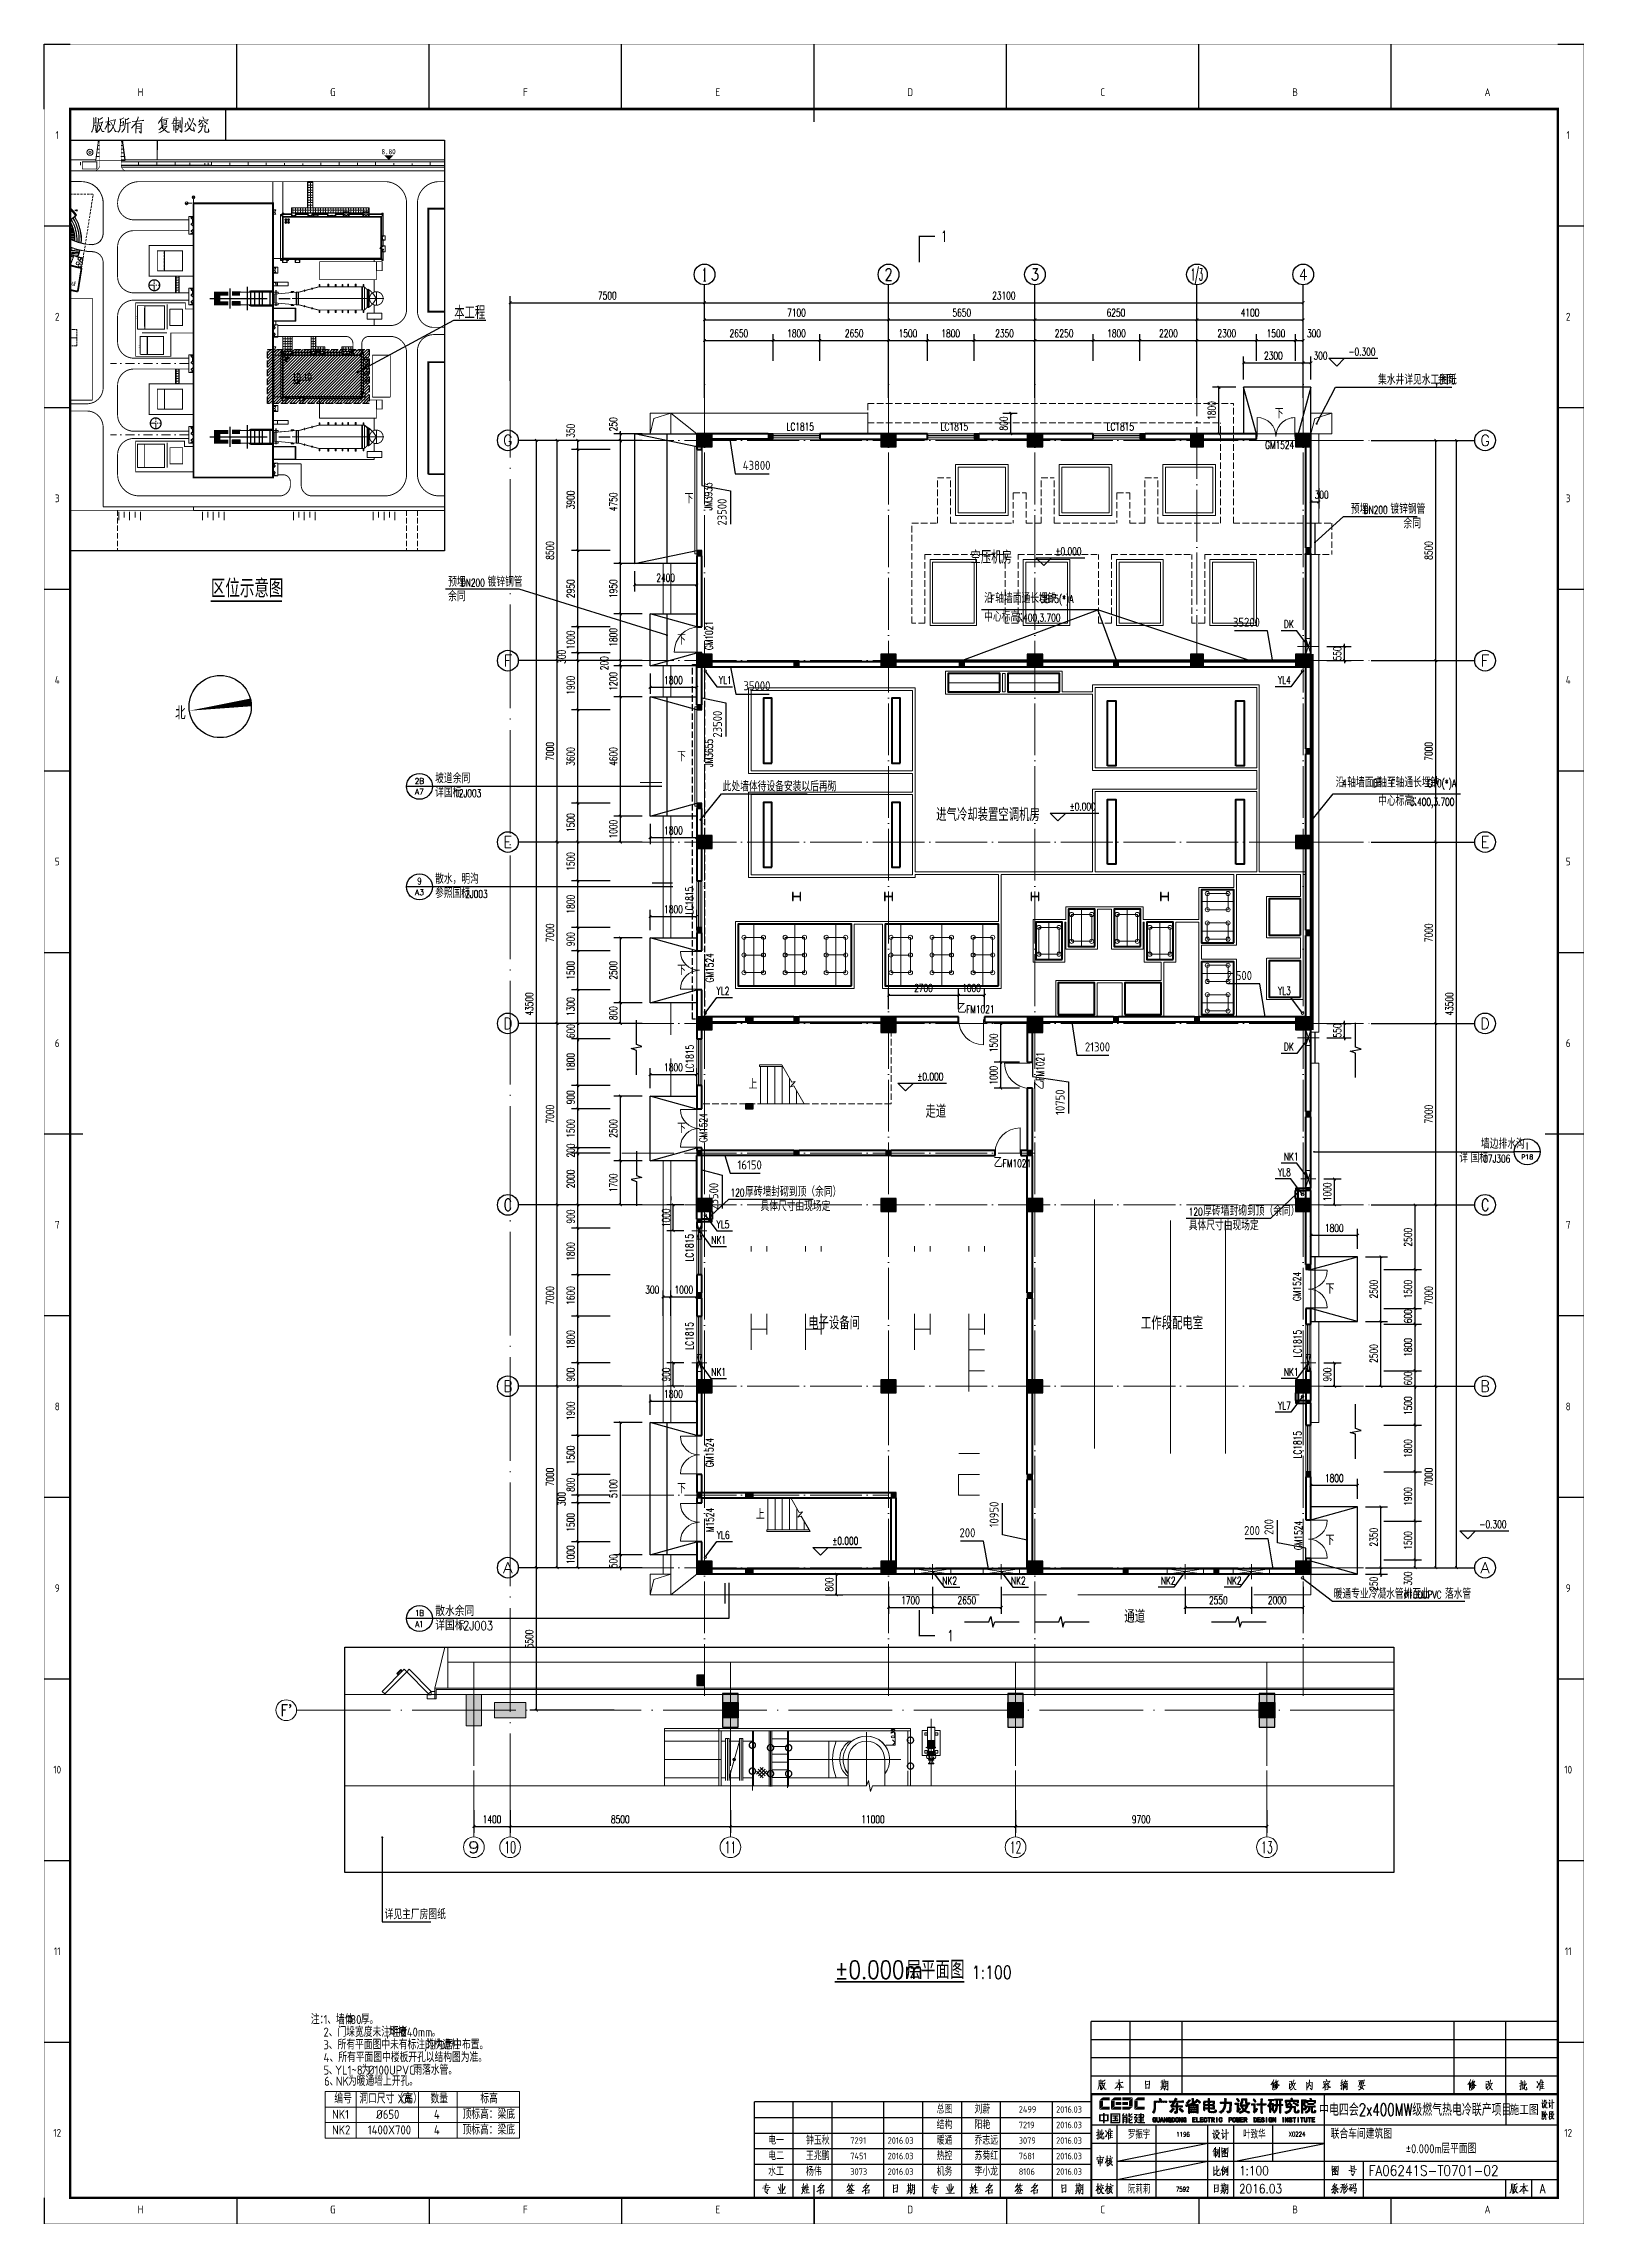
# Model space of a CAD drawing. Extents: x 238398 to 585159, y -66832 to 191741.
# Drawn here: x 364909 to 424359, y 22255 to 106405 of the extents above; entities that cross this region are included whole.
import ezdxf
from ezdxf.enums import TextEntityAlignment as Align

# ---------------------------------------------------------------- set-up
doc = ezdxf.new("R2010")
doc.units = 0
doc.header["$LTSCALE"] = 1000
doc.header["$MEASUREMENT"] = 0
for name, pattern in [('CENTER', [50.8, 31.75, -6.35, 6.35, -6.35]), ('DASH', [0.35, 0.25, -0.1]), ('DASHDOT', [1, 0.5, -0.25, 0, -0.25]), ('DASHED2', [0.375, 0.25, -0.125]), ('DIVIDE', [1.25, 0.5, -0.25, 0, -0.25, 0, -0.25]), ('DOTE', [2.42, 2, -0.2, 0.02, -0.2])]:
    doc.linetypes.add(name, pattern=pattern)
for name, color, linetype in [('01粗实线层', 7, 'Continuous'), ('AXIS', 3, 'Continuous'), ('AXIS_TEXT', 7, 'Continuous'), ('COLU', 2, 'Continuous'), ('COLU_HATCH', 251, 'Continuous'), ('DIM_ELEV', 3, 'Continuous'), ('DIM_IDEN', 3, 'Continuous'), ('DIM_LEAD', 3, 'Continuous'), ('DIM_SYMB', 3, 'Continuous'), ('GT_1', 7, 'Continuous'), ('GZZ', 9, 'Continuous'), ('HQ1', 7, 'Continuous'), ('HQ2', 7, 'Continuous'), ('Other', 4, 'Continuous'), ('PUB_DIM', 76, 'Continuous'), ('S_E_STAIR', 4, 'Continuous'), ('S_STAIR', 2, 'Continuous'), ('TXT', 6, 'Continuous'), ('Version', 7, 'Continuous'), ('WINDOW_TEXT', 7, 'Continuous'), ('Z-本期建构筑物', 4, 'Continuous'), ('设备', 3, 'Continuous'), ('轴线', 1, 'CENTER')]:
    doc.layers.add(name, color=color, linetype=linetype)
for name, color, linetype, lineweight in [('05细点划线层', 4, 'CENTER', 25), ('08尺寸线层', 1, 'Continuous', 25), ('COLUMN', 9, 'Continuous', 30), ('DOTE', 18, 'DOTE', 13), ('PUB_HATCH', 252, 'Continuous', 5), ('PUB_TEXT', 7, 'Continuous', 20), ('STAIR', 2, 'Continuous', 18), ('WALL', 4, 'Continuous', 40), ('WINDOW', 2, 'Continuous', 18), ('z-说明', 7, 'Continuous', 0), ('文字', 7, 'Continuous', 0), ('暖通', 5, 'Continuous', 18), ('水', 33, 'Continuous', 18), ('电', 5, 'Continuous', 18), ('设备层', 8, 'Continuous', 5)]:
    doc.layers.add(name, color=color, linetype=linetype, lineweight=lineweight)
doc.styles.add('_TCH_AXIS', font='complex.shx', dxfattribs={"bigfont": 'gbcbig.shx'})
doc.styles.add('_TCH_DIM', font='SIMPLEX', dxfattribs={"bigfont": 'GBCBIG'})
doc.styles.add('_TCH_DIM_T3', font='SIMPLEX', dxfattribs={"width": 0.705882, "bigfont": 'GBCBIG'})
doc.styles.add('_TCH_LABEL', font='geditxt.shx', dxfattribs={"bigfont": 'hztxt1.shx'})
doc.styles.add('_TCH_WINDOW', font='geditxt.shx', dxfattribs={"bigfont": 'hztxt1.shx'})
doc.styles.add('COMPLEX', font='geditxt.shx')
doc.styles.add('DIMST', font='', dxfattribs={"height": 15})
doc.styles.add('gedi', font='geditxt.shx', dxfattribs={"width": 0.8, "bigfont": 'hz.shx'})
doc.styles.add('HT', font='')
doc.styles.add('HZ', font='geditxt.shx', dxfattribs={"width": 0.75, "bigfont": 'hzfs_1.shx'})
doc.styles.add('HZFS', font='geditxt.shx', dxfattribs={"width": 0.7, "bigfont": 'hztxt1.shx'})
doc.styles.add('HZTXT', font='geditxt.shx', dxfattribs={"width": 0.8, "bigfont": 'hztxt1.shx'})
doc.styles.get("Standard").update_dxf_attribs({"font": 'gbenor.shx', "bigfont": 'gbcbig.shx'})
doc.styles.add('TK', font='GEDITXT.SHX', dxfattribs={"width": 0.85, "height": 3.5, "bigfont": 'hztxt1.shx'})
doc.styles.get('DIMST').set_extended_font_data('SimHei')
doc.styles.get('HT').set_extended_font_data('SimHei')
doc.linetypes.add('FENCE', pattern='A,0.5,-0.2,["+",HT,S=0.45,R=0,X=0,Y=-0.234],-0.525', length=1.225)
doc.linetypes.add('WALL', pattern='A,1,-1e-06,["■",HT,S=0.15,R=0,X=0,Y=-0.16],-1e-06', length=1.000002)
doc.linetypes.add('栏杆', pattern='A,0.075,-0.03,[133,ltypeshp.shx,S=0.03,R=0,X=-0.03,Y=0],-0.03,0.3', length=0.435)
doc.dimstyles.new('_TCH_ARCH&&100', dxfattribs={"dimtxt": 297.5, "dimasz": 100, "dimexe": 250, "dimexo": 300, "dimgap": 126.25, "dimtad": 1, "dimdec": 0, "dimzin": 0, "dimdsep": 46, "dimtxsty": '_TCH_DIM_T3', "dimblk": 'ARCHTICK', "dimcen": 0.09, "dimazin": 2, "dimtfac": 1, "dimtdec": 0, "dimtix": 1, "dimtmove": 2, "dimatfit": 3, "dimfxl": 1, "dimtolj": 1, "dimtzin": 0, "dimarcsym": 0})
doc.dimstyles.get("Standard").update_dxf_attribs({"dimscale": 100, "dimtxt": 3.5, "dimasz": 1, "dimexe": 2.5, "dimexo": 3, "dimgap": 1.5, "dimtad": 1, "dimdec": 0, "dimzin": 0, "dimdsep": 46, "dimtxsty": 'Standard', "dimblk": 'ARCHTICK', "dimcen": 0.09, "dimadec": 0, "dimazin": 0, "dimtfac": 1, "dimtdec": 0, "dimtix": 1, "dimtmove": 2, "dimatfit": 3, "dimfxl": 1, "dimtolj": 1, "dimtzin": 0, "dimarcsym": 0})
pattern_1 = [(45, (299860.43, 86356.47), (-176.7767, 176.7767), [])]
pattern_2 = [(0, (-2249729.3, -1714383.9), (0, 1397), [1016, -381]), (90, (-2249729.3, -1714383.9), (-1397, 9e-14), [1016, -381])]

msp = doc.modelspace()

# ---------------------------------------------------------------- texts
at = {"layer": 'PUB_HATCH', "color": 252, "style": 'HZFS', "width": 0.7}
msp.add_text('0.38', height=135, rotation=90, dxfattribs=at).set_placement((397683.2, 41192.7, 7441.2), align=Align.MIDDLE)
at = {"layer": 'PUB_TEXT'}
for s, height, style, width, p in [('1', 425, '_TCH_LABEL', 0.705882, (399526.5, 98754.9)), ('本工程', 500, 'HZTXT', 0.8, (380751, 95776.6)), ('-0.300', 297.5, '_TCH_DIM', 0.705882, (415256.3, 94366.5)), (',', 297.5, '_TCH_DIM', 0.705882, (418609.5, 93252.4)), ('DN200', 297.5, '_TCH_DIM', 0.705882, (415842.7, 88265.8)), ('空压机房', 500, 'HZTXT', 0.8, (400674.7, 86337.9)), ('%%P0.000', 297.5, '_TCH_DIM', 0.705882, (403949.5, 86668.2)), ('区位示意图', 700, 'HZTXT', 0.8, (371360.9, 85032.3)), ('DN200', 297.5, '_TCH_DIM', 0.705882, (381009.6, 85453.7)), ('F', 297.5, '_TCH_DIM', 0.705882, (401448.8, 84822.8)), ('GB15(*)A', 297.5, '_TCH_DIM', 0.705882, (403349, 84822.8)), ('3.400,3.700', 297.5, '_TCH_DIM', 0.705882, (402431.8, 84107)), ('DK', 297.5, '_TCH_DIM', 0.705882, (412766, 83856.1)), ('YL1', 297.5, '_TCH_DIM', 0.705882, (390964.7, 81696.2)), ('YL4', 297.5, '_TCH_DIM', 0.705882, (412536, 81696.2)), ('北', 500, 'HZTXT', 0.8, (369986.7, 80327, -9.9)), ('12J003', 297.5, '_TCH_DIM', 0.705882, (380752.7, 77330.2)), ('4', 297.5, '_TCH_DIM', 0.705882, (415010.3, 77715.1)), ('D', 297.5, '_TCH_DIM', 0.705882, (416193.3, 77715.1)), ('F', 297.5, '_TCH_DIM', 0.705882, (416894.8, 77715.1)), ('G10(*)A', 297.5, '_TCH_DIM', 0.705882, (418303.5, 77715.1)), ('进气冷却装置空调机房', 500, 'HZTXT', 0.8, (399348.2, 76405)), ('%%P0.000', 297.5, '_TCH_DIM', 0.705882, (404496.6, 76815.7)), ('3.400,3.700', 297.5, '_TCH_DIM', 0.705882, (417633.5, 76999.3)), ('12J003', 297.5, '_TCH_DIM', 0.705882, (380998.5, 73443.2)), ('YL2', 297.5, '_TCH_DIM', 0.705882, (390874.7, 69706.1)), ('YL3', 297.5, '_TCH_DIM', 0.705882, (412536, 69706.1)), ('DK', 297.5, '_TCH_DIM', 0.705882, (412766, 67546.2)), ('%%P0.000', 297.5, '_TCH_DIM', 0.705882, (398618.5, 66395.8)), ('走道', 500, 'HZTXT', 0.8, (398937.1, 64953)), ('NK1', 297.5, '_TCH_DIM', 0.705882, (412766, 63306.1)), ('07J306', 297.5, '_TCH_DIM', 0.705882, (420458.9, 63227.3)), ('YL8', 297.5, '_TCH_DIM', 0.705882, (412536, 62706.1)), ('120', 297.5, '_TCH_DIM', 0.705882, (391414.6, 61918.7)), ('120', 297.5, '_TCH_DIM', 0.705882, (409093.6, 61179.2)), ('YL5', 297.5, '_TCH_DIM', 0.705882, (390874.7, 60696.2)), ('NK1', 297.5, '_TCH_DIM', 0.705882, (390674.7, 60096.2)), ('电子设备间', 500, 'HZTXT', 0.8, (394411.9, 56788.4)), ('工作段配电室', 500, 'HZTXT', 0.8, (407248.6, 56784.9)), ('NK1', 297.5, '_TCH_DIM', 0.705882, (390674.7, 54996.2)), ('NK1', 297.5, '_TCH_DIM', 0.705882, (412766, 54996.2)), ('YL7', 297.5, '_TCH_DIM', 0.705882, (412536, 53696.2)), ('YL6', 297.5, '_TCH_DIM', 0.705882, (390884.7, 48706.1)), ('-0.300', 297.5, '_TCH_DIM', 0.705882, (420308.3, 49118.6)), ('%%P0.000', 297.5, '_TCH_DIM', 0.705882, (395336.4, 48483.1)), ('NK2', 297.5, '_TCH_DIM', 0.705882, (399584.7, 46944.4)), ('NK2', 297.5, '_TCH_DIM', 0.705882, (402234.7, 46944.4)), ('NK2', 297.5, '_TCH_DIM', 0.705882, (408016, 46944.4)), ('NK2', 297.5, '_TCH_DIM', 0.705882, (410566, 46944.4)), ('%%C100UPVC', 297.5, '_TCH_DIM', 0.705882, (417389, 46403)), ('散水', 350, 'HZTXT', 0.8, (380015.5, 45735.9)), ('详国标', 350, 'HZTXT', 0.8, (380015.5, 45184.2)), ('余同', 350, 'HZTXT', 0.8, (380771.5, 45735.9)), ('12J003', 350, 'HZTXT', 0.8, (380855.5, 45184.2)), ('通道', 500, 'HZTXT', 0.8, (406610.6, 45464.4)), ('1', 425, '_TCH_LABEL', 0.705882, (399777.7, 44756.3)), ('%%p0.000m', 700, 'HZTXT', 0.8, (395437.6, 31729.4)), ('层平面图', 700, 'HZTXT', 0.8, (398200.3, 31729.4)), ('1:100', 500, 'HZTXT', 0.8, (400719.2, 31729.4)), ('罗振宇', 304.25, 'HZ', 0.7, (406748.2, 25566.6)), ('1196', 178.56, 'HZ', 0.7, (408611.3, 25640.2)), ('叶致华', 304.25, 'HZ', 0.7, (411196.7, 25566.6)), ('X0224', 178.56, 'HZ', 0.7, (412943, 25646.5)), ('阮莉莉', 304.25, 'HZ', 0.7, (406748.2, 23451.1)), ('7592', 178.56, 'HZ', 0.7, (408598.1, 23520.6))]:
    msp.add_text(s, height=height, dxfattribs=dict(at, style=style, width=width)).set_placement(p)
at = {"layer": 'PUB_TEXT', "style": '_TCH_DIM'}
for s, height, p in [('集水井详见水工图纸', 337.59, (416397.8, 93252.4)), ('余同', 337.59, (418709.5, 93252.4)), ('下', 337.6, (412415.4, 91952.2)), ('下', 337.6, (389644.6, 88671.1)), ('预埋', 337.59, (415351.2, 88265.8)), ('镀锌钢管', 337.59, (416872.7, 88265.8)), ('余同', 337.59, (417379.1, 87705.8)), ('余同', 337.59, (380518.1, 84893.7)), ('预埋', 337.59, (380518.1, 85453.7)), ('镀锌钢管', 337.59, (382039.6, 85453.7)), ('沿', 337.6, (401203.1, 84822.8)), ('轴墙面通长埋铁', 337.59, (401628.8, 84822.8)), ('中心标高：', 337.59, (401203.1, 84107)), ('下', 337.6, (389355.1, 83221.1)), ('下', 337.6, (389355.1, 78721.1)), ('坡道', 337.59, (380015.5, 77871.6)), ('详国标', 337.59, (380015.5, 77330.2)), ('余同', 337.59, (380697, 77871.6)), ('此处墙体待设备安装以后再砌', 337.589, (391110.2, 77559.3)), ('沿', 337.6, (414764.6, 77715.1)), ('轴墙面由', 337.59, (415210.3, 77715.1)), ('轴至', 337.59, (416403.3, 77715.1)), ('轴通长埋铁', 337.59, (417074.8, 77715.1)), ('中心标高：', 337.59, (416404.8, 76999.3)), ('散水，明沟', 337.59, (380015.5, 73992)), ('参照国标', 337.59, (380015.5, 73443.2)), ('下', 337.6, (389355.1, 70471.1)), ('上', 337.6, (392111.8, 66071.1)), ('下', 337.6, (389355.1, 64371)), ('墙边排水沟', 337.59, (420372.3, 63768.6)), ('详', 337.6, (419531.6, 63227.3)), ('国标', 337.59, (419967.4, 63227.3)), ('厚砖墙封砌到顶（余同）', 337.589, (391974.6, 61918.7)), ('具体尺寸由现场定', 337.59, (392569.3, 61358.7)), ('厚砖墙封砌到顶（余同）', 337.589, (409653.6, 61179.2)), ('具体尺寸由现场定', 337.59, (409093.6, 60619.2)), ('下', 337.6, (414375.6, 58171.1)), ('下', 337.6, (389355.1, 50471.1)), ('上', 337.6, (392396.8, 49471.1)), ('下', 337.6, (414375.6, 48471.1)), ('暖通专业冷凝水管排至此', 337.589, (414685.8, 46403)), ('落水管', 337.59, (418979, 46403)), ('详见主厂房图纸', 337.59, (378067.9, 34036))]:
    msp.add_text(s, height=height, dxfattribs=at).set_placement(p)
at = {"layer": 'PUB_TEXT', "style": '_TCH_LABEL', "width": 1.428571}
for s, height, p, p2 in [('A7', 219.66, (379232.7, 77425.6), (379588.3, 77425.6)), ('2B', 217.39, (379229.3, 77843.7), (379591.7, 77843.7)), ('9', 262.5, (379329.2, 73957), (379491.8, 73957)), ('A3', 219.66, (379232.7, 73546), (379588.3, 73546)), ('1', 271.1, (422121.6, 63732.4), (422186.1, 63732.4)), ('P18', 177.3, (421925.9, 63356.9), (422381.8, 63356.9)), ('A1', 233.24, (379255, 45303.7), (379566, 45303.7)), ('1B', 224.2, (379239.7, 45732), (379581.3, 45732))]:
    msp.add_text(s, height=height, dxfattribs=at).set_placement(p, p2, align=Align.FIT)
at = {"layer": 'PUB_TEXT', "color": 2}
for s, height, p in [('注：', 337.59, (375219.4, 29983.3)), ('1', 350, (375710.8, 29983.3)), ('、墙体', 337.59, (375856.7, 29983.3)), ('180', 350, (376593.9, 29983.3)), ('厚。', 337.59, (377148.1, 29983.3)), ('2', 350, (375708.7, 29498.5)), ('、门垛宽度未注明者', 337.59, (375912.9, 29498.5)), (',', 350, (378124.6, 29498.5)), ('均按', 337.59, (378226.7, 29498.5)), ('240mm', 350, (378718.2, 29498.5)), ('。', 337.6, (379884.9, 29498.5)), ('3', 350, (375708.7, 29009.8)), ('4', 350, (375708.7, 28521.1)), ('、所有平面图中未有标注的构造柱', 337.589, (375912.9, 29009.8)), ('、所有平面图中楼板开孔以结构图为准。', 337.589, (375942.1, 28521.1)), (',', 350, (379599.1, 29009.8)), ('均为居中布置。', 337.59, (379701.2, 29009.8)), ('5', 350, (375708.7, 28032.4)), ('6', 350, (375735.4, 27606.5)), ('、', 337.6, (375912.9, 28032.4)), ('YL1~8', 350, (376158.7, 28032.4)), ('NK', 350, (376185.3, 27606.5)), ('为暖通墙上开孔。', 337.59, (376653.5, 27606.5)), ('为', 337.6, (377179.5, 28032.4)), ('%%C100UPVC', 350, (377425.2, 28032.4)), ('雨落水管。', 337.59, (379175.2, 28032.4)), ('、', 337.6, (375939.6, 27606.5)), ('编号', 337.59, (376126.8, 26926.5)), ('洞口尺寸（宽', 337.59, (377093, 26926.5)), ('X', 350, (378567.4, 26926.5)), ('高）', 337.59, (378829.9, 26926.5)), ('数量', 337.59, (379836.7, 26926.5)), ('标高', 337.59, (381761.1, 26926.5)), ('NK1', 350, (376038.7, 26326.5)), ('%%C650', 350, (377739.2, 26326.5)), ('4', 350, (379969.4, 26326.5)), ('顶标高：梁底', 337.59, (381073.2, 26326.5)), ('顶标高：梁底', 337.59, (381073.2, 25726.5)), ('NK2', 350, (376038.7, 25726.5)), ('1400X700', 350, (377418.6, 25726.5)), ('4', 350, (379969.4, 25726.5))]:
    msp.add_text(s, height=height, dxfattribs=at).set_placement(p)
at = {"layer": 'PUB_TEXT'}
for s, height, p in [('结构', 303.83, (399367.5, 25938.1)), ('总图', 303.83, (399367.5, 26538.1)), ('刘蔚', 303.83, (400826, 26538.1)), ('阳艳', 303.83, (400826, 25938.1)), ('2499', 252, (402533.7, 26565.8)), ('7219', 252, (402533.7, 25965.8)), ('2016.03', 252, (403975.6, 26565.8)), ('2016.03', 252, (403975.6, 25965.8)), ('电一', 303.83, (392867.5, 25338.1)), ('钟玉秋', 303.83, (394326, 25338.1)), ('7291', 252, (396033.7, 25365.8)), ('2016.03', 252, (397475.6, 25365.8)), ('暖通', 303.83, (399367.5, 25338.1)), ('乔志远', 303.83, (400826, 25338.1)), ('3079', 252, (402533.7, 25365.8)), ('2016.03', 252, (403975.6, 25365.8)), ('联合车间建筑图', 337.59, (414571.2, 25566.1)), ('%%p0.000m', 350, (417469.1, 24998.5)), ('层平面图', 337.59, (418839.9, 24998.5)), ('水工', 303.83, (392867.5, 24138.1)), ('电二', 303.83, (392867.5, 24738.1)), ('杨伟', 303.83, (394326, 24138.1)), ('王兆鹏', 303.83, (394326, 24738.1)), ('7451', 252, (396033.7, 24765.8)), ('3073', 252, (396033.7, 24165.8)), ('2016.03', 252, (397475.6, 24765.8)), ('2016.03', 252, (397475.6, 24165.8)), ('机务', 303.83, (399367.5, 24138.1)), ('热控', 303.83, (399367.5, 24738.1)), ('李小龙', 303.83, (400826, 24138.1)), ('苏菊红', 303.83, (400826, 24738.1)), ('7681', 252, (402533.7, 24765.8)), ('8106', 252, (402533.7, 24165.8)), ('2016.03', 252, (403975.6, 24765.8)), ('2016.03', 252, (403975.6, 24165.8))]:
    msp.add_text(s, height=height, dxfattribs=at).set_placement(p)
at = {"layer": 'WINDOW_TEXT', "style": '_TCH_WINDOW'}
for p in [(400153.8, 68996.1), (401563.8, 63046.1)]:
    msp.add_text('乙', height=350, dxfattribs=at).set_placement(p)
at = {"layer": 'WINDOW_TEXT', "style": '_TCH_WINDOW', "width": 0.705882}
for p in [(400503.8, 68996.1), (401913.8, 63046.1)]:
    msp.add_text('FM1021', height=297.5, dxfattribs=at).set_placement(p)
msp.add_text('FM1021', height=297.5, rotation=90, dxfattribs=at).set_placement((403510.3, 66389.6))
at = {"layer": 'WINDOW_TEXT', "style": '_TCH_WINDOW'}
msp.add_text('乙', height=350, rotation=90, dxfattribs=at).set_placement((403510.3, 66039.6))

# ---------------------------------------------------------------- blocks, each defined once
blk = doc.blocks.new('coo')
at = {"layer": 'PUB_HATCH'}
blk.add_hatch(color=256, dxfattribs=at).paths.add_polyline_path([(305400, 14547), (306000, 14547), (306000, 13947), (305400, 13947)])
at = {"layer": 'COLUMN'}
blk.add_lwpolyline([(305400, 14547), (306000, 14547), (306000, 13947), (305400, 13947)], close=True, dxfattribs=at)
blk = doc.blocks.new('_AXISO')
blk.add_circle((0, 0), 0.5)
at = {"layer": 'AXIS_TEXT', "style": 'COMPLEX', "width": 1.041667}
blk.add_attdef('A', text='', height=0.56, dxfattribs=at).set_placement((-0.25, -0.28), (0.25, -0.28), align=Align.FIT)
blk = doc.blocks.new('GEDI_WK_A1_V')
at = {"color": 3}
for p, q in [((0, 841), (10, 841)), ((0, 816), (0, 841)), ((74.25, 816), (74.25, 841)), ((148.5, 816), (148.5, 841)), ((222.75, 816), (222.75, 841)), ((297, 816), (297, 841)), ((371.25, 816), (371.25, 841)), ((445.5, 816), (445.5, 841)), ((519.75, 816), (519.75, 841)), ((584, 841), (594, 841)), ((70, 804), (70, 816)), ((10, 804), (70, 804)), ((0, 770.92), (10, 770.92)), ((584, 770.92), (594, 770.92)), ((0, 700.83), (10, 700.83)), ((584, 700.83), (594, 700.83)), ((0, 630.75), (10, 630.75)), ((584, 630.75), (594, 630.75)), ((0, 560.67), (10, 560.67)), ((584, 560.67), (594, 560.67)), ((0, 490.58), (10, 490.58)), ((584, 490.58), (594, 490.58)), ((0, 420.5), (10, 420.5)), ((584, 420.5), (594, 420.5)), ((0, 350.42), (10, 350.42)), ((584, 350.42), (594, 350.42)), ((0, 280.33), (10, 280.33)), ((584, 280.33), (594, 280.33)), ((0, 210.25), (10, 210.25)), ((584, 210.25), (594, 210.25)), ((0, 140.17), (10, 140.17)), ((584, 140.17), (594, 140.17)), ((0, 70.08), (10, 70.08)), ((584, 70.08), (594, 70.08)), ((0, 10), (0, 0)), ((74.25, 10), (74.25, 0)), ((148.5, 10), (148.5, 0)), ((222.75, 10), (222.75, 0)), ((297, 10), (297, 0)), ((371.25, 10), (371.25, 0)), ((445.5, 10), (445.5, 0)), ((519.75, 0), (519.75, 10))]:
    blk.add_line(p, q, dxfattribs=at)
for points, const_width in [([(0, 841), (0, 0), (594, 0), (594, 841)], 0.1), ([(10, 816), (10, 10), (584, 10), (584, 816)], 1)]:
    blk.add_lwpolyline(points, close=True, dxfattribs=dict(at, const_width=const_width))
at = {"color": 3, "const_width": 0.5}
for points in [[(297, 811), (297, 841)], [(0, 420.5), (15, 420.5)], [(579, 420.5), (594, 420.5)], [(297, 15), (297, 0)]]:
    blk.add_lwpolyline(points, dxfattribs=at)
at = {"color": 3}
for s, p in [('H', (37.12, 821)), ('G', (111.38, 821)), ('F', (185.62, 821)), ('E', (259.88, 821)), ('D', (334.12, 821)), ('C', (408.38, 821)), ('B', (482.62, 821)), ('A', (556.88, 821)), ('H', (37.12, 4)), ('G', (111.38, 4)), ('F', (185.62, 4)), ('E', (259.88, 4)), ('D', (334.12, 4)), ('C', (408.38, 4)), ('B', (482.62, 4)), ('A', (556.88, 4))]:
    blk.add_text(s, height=3, dxfattribs=at).set_placement(p, align=Align.CENTER)
for s, p in [('1', (5, 805.96)), ('1', (588, 805.96)), ('2', (5, 735.88)), ('2', (588, 735.88)), ('3', (5, 665.79)), ('3', (588, 665.79)), ('4', (5, 595.71)), ('4', (588, 595.71)), ('5', (5, 525.62)), ('5', (588, 525.62)), ('6', (5, 455.54)), ('6', (588, 455.54)), ('7', (5, 385.46)), ('7', (588, 385.46)), ('8', (5, 315.38)), ('8', (588, 315.38)), ('9', (5, 245.29)), ('9', (588, 245.29)), ('10', (5, 175.21)), ('10', (588, 175.21)), ('11', (5, 105.12)), ('11', (588, 105.12)), ('12', (5, 35.04)), ('12', (588, 35.04))]:
    blk.add_text(s, height=3, dxfattribs=at).set_placement(p, align=Align.MIDDLE)
blk = doc.blocks.new('GEDI_Copyright_2012')
at = {"color": 7, "lineweight": 0}
for points in [[(8.99, -3.43), (9.11, -3.83), (9.11, -5.03), (9.11, -5.93), (9.03, -6.73), (8.9, -7.33), (8.73, -8.03), (8.48, -8.53), (8.22, -8.93)], [(9.11, -6.38), (10.01, -6.28), (9.92, -6.13), (9.92, -8.38), (9.88, -8.08), (9.88, -7.68)], [(9.16, -5.48), (10.39, -5.28)], [(10.81, -3.53), (10.9, -4.03), (10.9, -4.68), (10.81, -5.53), (10.73, -6.33), (10.6, -7.03), (10.47, -7.68), (10.3, -8.23), (10.09, -8.72), (9.84, -9.08)], [(9.88, -3.13), (9.96, -3.43), (9.96, -5.33)], [(11.2, -5.43), (12.56, -5.08), (12.47, -4.93), (12.26, -5.58), (12, -6.38), (11.75, -6.98), (11.45, -7.63), (11.03, -8.23), (10.6, -8.68), (10.26, -9.03)], [(12.43, -3.23), (12.34, -3.38), (11.53, -3.88), (10.98, -4.13)], [(11.15, -6.08), (12.34, -8.63), (13.15, -8.68), (12.38, -8.58), (12.17, -8.28)], [(14.72, -4.88), (14.42, -5.73), (14.08, -6.43), (13.74, -7.13), (13.45, -7.63), (13.36, -7.78)], [(13.62, -5.08), (15.4, -4.68)], [(14.64, -3.13), (14.81, -3.38), (14.76, -3.33), (14.72, -9.13), (14.68, -8.72), (14.72, -8.13)], [(14.72, -5.63), (15.27, -6.03), (15.4, -6.33)], [(15.7, -4.48), (17.52, -4.18), (17.44, -4.03), (17.27, -4.68), (17.1, -5.43), (16.93, -5.93), (16.76, -6.43), (16.55, -6.93), (16.21, -7.48), (15.91, -7.98), (15.61, -8.43), (15.32, -8.72), (15.02, -8.98)], [(15.61, -5.23), (15.87, -5.28), (17.44, -8.72), (18.2, -8.83), (17.44, -8.63), (17.14, -8.08)], [(20.67, -3.38), (20.5, -3.48), (19.35, -4.13), (19.27, -3.73), (19.4, -4.13), (19.4, -5.43), (19.35, -6.23), (19.31, -6.78), (19.22, -7.33), (19.1, -7.83), (18.93, -8.33), (18.72, -8.68), (18.54, -8.98)], [(19.48, -6.38), (19.56, -6.33), (20.54, -6.18), (20.41, -6.23), (20.54, -4.68), (20.63, -4.88), (19.44, -5.13)], [(22.67, -3.58), (21.99, -3.98), (21.35, -4.13), (21.26, -3.73), (21.35, -4.33), (21.31, -4.93), (21.26, -5.58), (21.22, -6.13), (21.13, -6.63), (21.05, -7.18), (20.92, -7.58), (20.71, -7.88), (20.5, -8.23), (20.28, -8.53), (20.07, -8.78), (19.86, -8.98)], [(21.31, -5.53), (23.22, -5.23), (23.09, -5.18), (22.88, -5.28)], [(22.28, -5.43), (22.28, -9.13), (22.24, -8.88), (22.28, -8.48)], [(26.28, -2.98), (26.28, -3.23), (26.02, -4.08), (25.76, -4.68), (25.51, -5.08), (25.04, -5.83), (24.36, -6.63), (23.9, -7.13), (23.6, -7.38)], [(23.98, -4.83), (28.4, -4.43), (28.14, -4.33)], [(25.34, -5.53), (25.43, -5.73), (25.38, -9.03), (25.38, -9.33), (25.34, -9.03), (25.38, -8.68)], [(25.43, -5.73), (27.38, -5.53), (27.38, -5.43), (27.47, -5.53), (27.38, -5.58), (27.38, -9.08), (27.34, -9.28), (26.66, -8.63), (27.34, -9.18)], [(26.96, -6.58), (25.47, -6.73)], [(25.47, -7.68), (26.96, -7.53)], [(28.14, -4.33), (27.8, -4.48)], [(35.45, -3.03), (35.49, -3.23), (34.98, -4.18), (34.52, -4.83), (34.26, -5.23), (34.05, -5.53)], [(35.71, -6.38), (35.71, -6.53), (34.98, -7.43), (34.56, -7.78), (34.26, -8.03)], [(35.62, -6.88), (35.75, -6.98), (37.28, -6.68), (37.23, -6.53), (36.77, -7.33), (36.47, -7.68), (36.17, -7.98), (35.71, -8.38), (35.28, -8.72), (34.81, -8.98), (34.26, -9.23)], [(35.11, -4.08), (36.34, -3.93), (37.87, -3.68), (37.75, -3.63), (37.49, -3.73)], [(35.24, -4.43), (35.28, -4.73), (35.32, -5.58), (35.32, -6.38), (35.28, -6.23), (37.19, -5.93), (37.07, -5.93), (37.15, -4.23), (37.28, -4.38), (35.28, -4.68)], [(36.64, -5.28), (35.36, -5.48)], [(35.54, -7.38), (35.62, -7.43), (37.57, -8.98), (38.3, -8.93), (37.57, -8.93), (37.32, -8.78)], [(39.27, -5.63), (42.08, -5.33), (42.03, -5.33), (41.87, -5.28), (41.65, -5.38)], [(40.12, -3.58), (40.16, -3.88), (39.83, -4.93), (39.66, -5.23)], [(39.87, -6.13), (39.95, -6.68), (39.95, -6.78), (40, -8.28), (39.95, -7.98), (40, -7.73)], [(40, -6.58), (41.95, -6.28), (41.82, -6.13), (41.74, -6.53), (41.69, -7.18), (41.61, -7.63), (41.57, -7.93), (41.44, -8.08), (41.06, -7.58), (41.48, -8.03)], [(40.12, -4.48), (41.74, -4.33)], [(40.8, -3.03), (40.84, -3.28), (40.8, -9.23), (40.72, -8.88), (40.8, -8.53)], [(42.33, -4.33), (42.42, -4.58), (42.42, -7.33), (42.33, -6.83), (42.37, -6.53)], [(43.1, -3.13), (43.18, -3.43), (43.14, -8.23), (43.14, -8.53), (43.1, -8.78), (43.05, -8.88), (42.97, -8.98), (42.37, -8.23), (43.05, -8.88)], [(47.43, -3.48), (47.39, -4.03), (47.17, -4.73), (47, -5.28), (46.71, -5.88), (46.45, -6.48), (46.2, -6.88), (45.86, -7.38), (45.47, -7.78), (45.09, -8.13), (44.67, -8.48), (44.24, -8.72)], [(44.67, -5.43), (44.63, -5.93), (44.5, -6.48), (44.37, -6.83), (44.24, -7.03)], [(45.26, -4.88), (45.43, -5.63), (45.56, -6.18), (45.77, -6.68), (45.99, -7.23), (46.24, -7.63), (46.58, -7.93), (47.05, -8.28), (47.51, -8.43), (47.81, -8.48), (47.94, -8.48), (47.73, -7.78), (47.64, -7.13), (47.81, -8.48)], [(45.82, -3.53), (46.07, -3.93), (46.24, -4.28), (46.32, -4.48), (46.32, -4.63)], [(47.64, -5.43), (48.07, -5.93), (48.36, -6.28), (48.49, -6.58)], [(51.21, -5.48), (51.21, -5.83), (51.08, -6.58), (50.95, -7.03), (50.83, -7.43), (50.7, -7.78), (50.53, -8.13), (50.32, -8.43), (50.06, -8.68), (49.77, -8.93), (49.43, -9.18)], [(50.91, -4.68), (50.83, -4.98), (50.44, -5.43), (50.06, -5.83), (49.81, -6.03), (49.55, -6.23)], [(50.06, -3.98), (50.02, -4.33), (49.94, -4.58), (49.85, -4.83), (49.77, -4.98), (49.68, -5.03), (50.02, -4.43), (53.29, -4.13), (53.16, -4.03), (52.78, -4.83)], [(49.98, -6.68), (52.19, -6.43), (52.06, -6.28), (52.02, -6.58), (51.93, -8.18), (51.97, -8.63), (52.06, -8.78), (52.19, -8.88), (52.4, -8.88), (52.61, -8.88), (53.21, -8.88), (53.42, -8.78), (53.46, -8.72), (53.42, -7.68), (53.42, -8.78)], [(51.21, -3.03), (51.47, -3.58), (51.55, -3.93)], [(51.76, -4.78), (52.27, -5.13), (52.65, -5.43), (52.83, -5.68), (52.91, -5.88)]]:
    blk.add_lwpolyline(points, dxfattribs=at)
blk = doc.blocks.new('GEDI_TQ_2012')
at = {"color": 2}
for p, q in [((-90, 0), (-90, 40)), ((-20, 40), (-20, 28)), ((0, 28), (-180, 28)), ((-170, 0), (-170, 28)), ((-155, 0), (-155, 28)), ((-135, 0), (-135, 28)), ((-125, 0), (-125, 28)), ((-110, 14), (-110, 28)), ((-90, 21), (-180, 21)), ((0, 14), (-170, 14)), ((-75, 0), (-75, 14)), ((0, 7), (-180, 7)), ((-20, 0), (-20, 7)), ((-10, 0), (-10, 7))]:
    blk.add_line(p, q, dxfattribs=at)
at = {"color": 7}
for p, q in [((0, 40), (0, 0)), ((0, 0), (-180, 0))]:
    blk.add_line(p, q, dxfattribs=at)
at = {"color": 2, "const_width": 0.8}
for points in [[(-180, 40), (0, 40)], [(-180, 0), (-180, 40)]]:
    blk.add_lwpolyline(points, dxfattribs=at)
at = {"color": 7, "lineweight": 0}
for points in [[(-6.33, 36.55), (-5.75, 36.67), (-5.83, 36.78), (-5.85, 36.55), (-5.87, 35.03), (-5.98, 34.92), (-5.53, 35.51)], [(-6, 37.76), (-5.75, 37.36), (-5.7, 37.18)], [(-5.25, 36.2), (-4.41, 36.35), (-4.47, 36.44), (-4.56, 36.2), (-4.67, 35.92), (-4.77, 35.69), (-4.88, 35.49), (-5.05, 35.23), (-5.25, 35), (-5.44, 34.8), (-5.6, 34.66), (-5.72, 34.57)], [(-5.16, 37.81), (-5.14, 37.55), (-5.14, 37.27), (-5.19, 37.01), (-5.25, 36.75), (-5.34, 36.58), (-5.42, 36.44), (-5.53, 36.29)], [(-5.27, 35.94), (-5.23, 35.94), (-4.44, 34.68), (-4.02, 34.66), (-4.44, 34.75), (-4.54, 34.85)], [(-5.12, 37.58), (-4.54, 37.64), (-4.58, 37.73), (-4.65, 37.5), (-4.65, 37.29), (-4.65, 37.12), (-4.65, 36.93), (-4.62, 36.84), (-4.58, 36.75), (-4.5, 36.72), (-4.39, 36.69), (-4.24, 36.69), (-4.15, 36.72), (-4.09, 36.78)], [(-3.72, 36.58), (-3.12, 36.69), (-3.16, 36.75), (-3.2, 34.97), (-3.29, 34.85), (-2.71, 35.66)], [(-3.4, 37.87), (-3.23, 37.58), (-3.14, 37.44), (-3.1, 37.27)], [(-2.84, 36.58), (-1.44, 36.72), (-1.53, 36.75), (-1.7, 36.69)], [(-2.18, 37.95), (-2.15, 37.76), (-2.15, 34.4), (-2.18, 34.63), (-2.15, 34.92)], [(-177.98, 25.15), (-177.93, 25.15), (-176.95, 25.38)], [(-177.37, 26.49), (-177.34, 26.23), (-177.39, 22.82), (-177.42, 22.69), (-177.81, 23.05), (-177.42, 22.76)], [(-176.69, 25.93), (-176.64, 25.77), (-176.67, 23.05), (-176.78, 22.95), (-176.22, 23.48)], [(-176, 26.32), (-175.94, 26.13), (-176, 23.7), (-175.97, 23.41), (-175.97, 23.21), (-175.94, 23.05), (-175.89, 22.92), (-175.81, 22.82), (-175.75, 22.79), (-175.64, 22.76), (-175.53, 22.76), (-175.25, 22.76), (-175.17, 22.82), (-175.13, 22.85), (-175.22, 23.7), (-175.17, 22.82), (-175.22, 22.79)], [(-174.61, 23.8), (-174.58, 23.84), (-174.33, 23.54), (-173.77, 25.31)], [(-174.55, 25.93), (-174.33, 25.64), (-174.19, 25.28)], [(-173.08, 26.68), (-173.08, 26.53), (-173.3, 25.84), (-173.52, 25.31), (-173.77, 24.79)], [(-173.35, 25.51), (-173.32, 23.28), (-173.35, 22.85), (-173.39, 22.52), (-173.39, 22.82)], [(-173.19, 25.41), (-171.85, 25.64), (-171.9, 25.67), (-172.15, 25.6), (-172.58, 25.51), (-172.58, 23.15)], [(-172.69, 26.65), (-172.46, 26.13), (-172.46, 26), (-172.44, 25.84)], [(-132.89, 26.22), (-132.56, 25.75), (-132.5, 25.56)], [(-131.81, 26.28), (-131.78, 25.99), (-131.78, 25.66), (-131.83, 25.36), (-131.92, 25.06), (-132.03, 24.87), (-132.14, 24.7), (-132.28, 24.55)], [(-131.75, 26.02), (-131, 26.08), (-131.06, 26.19), (-131.14, 25.92), (-131.14, 25.69), (-131.14, 25.5), (-131.14, 25.27), (-131.11, 25.17), (-131.06, 25.06), (-130.94, 25.03), (-130.81, 25), (-130.61, 25), (-130.5, 25.03), (-130.42, 25.1)], [(-129.52, 26.35), (-129.3, 26.02), (-129.19, 25.86), (-129.14, 25.66)], [(-127.94, 26.44), (-127.91, 26.22), (-127.91, 22.38), (-127.94, 22.64), (-127.91, 22.97)], [(-6.12, 33.46), (-6.07, 33.14), (-6.07, 30.21), (-6.12, 30.42), (-6.1, 30.67)], [(-6.06, 33.14), (-5.48, 33.2), (-5.54, 33.25), (-5.82, 32.54), (-5.82, 32.48), (-5.78, 32.39), (-5.71, 32.28), (-5.67, 32.16), (-5.63, 32.05), (-5.6, 31.87), (-5.6, 31.73), (-5.63, 31.59), (-5.64, 31.47), (-5.69, 31.39), (-5.93, 31.68)], [(-5.15, 32.22), (-5.11, 32.05), (-5.15, 31.99), (-5.15, 31.76), (-5.17, 31.42), (-5.22, 31.19), (-5.26, 30.96), (-5.32, 30.76), (-5.43, 30.59), (-5.54, 30.44), (-5.64, 30.3), (-5.78, 30.16)], [(-4.87, 33.6), (-4.87, 33.46), (-4.94, 33.25), (-5.05, 32.96), (-5.15, 32.71), (-5.26, 32.48), (-5.37, 32.28), (-5.49, 32.08)], [(-4.91, 33.22), (-4.27, 32.08), (-4.01, 32.02), (-4.27, 32.13), (-4.42, 32.34)], [(-4.73, 32.25), (-4.68, 32.16), (-4.7, 32.13), (-4.68, 30.09), (-4.7, 30.33), (-4.68, 30.59)], [(-3.56, 31.11), (-2.68, 31.56)], [(-3.22, 33.25), (-3.2, 33), (-3.2, 30.27), (-3.2, 30.5), (-3.2, 30.73)], [(-2.7, 33.34), (-2.91, 33.14), (-3.17, 33)], [(-3.17, 32.54), (-2.73, 32.65)], [(-2.73, 32.11), (-3.17, 31.96)], [(-2.42, 31.87), (-2.4, 31.87), (-1.71, 31.96), (-1.75, 32.05), (-1.86, 31.73), (-1.93, 31.53), (-1.99, 31.37), (-2.07, 31.19), (-2.18, 31.02), (-2.31, 30.85), (-2.42, 30.73), (-2.55, 30.61), (-2.7, 30.47), (-2.8, 30.38), (-2.91, 30.3)], [(-2.38, 33.4), (-2.33, 33.14), (-2.36, 32.74), (-2.38, 32.48), (-2.42, 32.31), (-2.47, 32.16), (-2.53, 32.08), (-2.59, 31.96)], [(-2.47, 31.65), (-2.4, 31.56), (-1.73, 30.47), (-1.41, 30.47), (-1.71, 30.5), (-1.82, 30.61)], [(-2.33, 33.17), (-1.8, 33.29), (-1.84, 33.31), (-1.9, 33.14), (-1.93, 32.91), (-1.93, 32.6), (-1.9, 32.46), (-1.89, 32.37), (-1.82, 32.34), (-1.73, 32.28), (-1.47, 32.34)], [(-177.95, 24.1), (-176.95, 24.72)], [(-176.22, 24.65), (-176.64, 24.49)], [(-175.28, 25.18), (-175.36, 24.95), (-175.97, 24.23)], [(-173.13, 23.08), (-171.71, 23.24)], [(-173.08, 24.68), (-171.99, 24.85)], [(-173.05, 23.9), (-171.96, 24.07)], [(-133.31, 24.84), (-132.56, 24.97), (-132.67, 25.1), (-132.7, 24.84), (-132.73, 23.1), (-132.87, 22.97), (-132.28, 23.66)], [(-133.08, 17.86), (-131.23, 18.06), (-131.26, 18.06), (-131.37, 18.1), (-131.51, 18.03)], [(-132.51, 19.21), (-132.49, 19.01), (-132.71, 18.32), (-132.82, 18.13)], [(-132.68, 17.54), (-132.63, 17.18), (-132.63, 17.11), (-132.6, 16.13), (-132.63, 16.32), (-132.6, 16.49)], [(-132.6, 17.24), (-131.32, 17.44), (-131.4, 17.54), (-131.46, 17.27), (-131.48, 16.85), (-131.54, 16.55), (-131.57, 16.35), (-131.65, 16.25), (-131.9, 16.58), (-131.62, 16.29)], [(-131.92, 24.45), (-130.83, 24.61), (-130.92, 24.7), (-131.03, 24.45), (-131.17, 24.12), (-131.31, 23.86), (-131.44, 23.62), (-131.67, 23.33), (-131.92, 23.07), (-132.17, 22.84), (-132.37, 22.67), (-132.53, 22.58)], [(-132.51, 18.62), (-131.46, 18.72)], [(-132.07, 19.57), (-132.04, 19.41), (-132.07, 15.5), (-132.13, 15.73), (-132.07, 15.96)], [(-131.94, 24.15), (-131.89, 24.15), (-130.86, 22.7), (-130.33, 22.67), (-130.86, 22.77), (-131, 22.9)], [(-131.07, 18.72), (-131.01, 18.55), (-131.01, 16.75), (-131.07, 17.08), (-131.04, 17.27)], [(-130.57, 19.5), (-130.51, 19.3), (-130.53, 16.16), (-130.53, 15.96), (-130.57, 15.8), (-130.59, 15.73), (-130.65, 15.66), (-131.04, 16.16), (-130.59, 15.73)], [(-129.94, 24.87), (-129.16, 25), (-129.22, 25.06), (-129.27, 23.03), (-129.39, 22.9), (-128.63, 23.83)], [(-129.65, 19.44), (-129.59, 19.01), (-129.53, 15.63), (-129.56, 15.99), (-127.59, 15.99), (-127.73, 16.03), (-128, 15.99)], [(-129.56, 19.01), (-127.22, 19.21), (-127.3, 19.3), (-127.36, 19.01), (-127.39, 16.06), (-127.41, 15.73), (-127.61, 15.99)], [(-128.79, 18.49), (-128.67, 18.46), (-127.89, 18.55), (-127.98, 18.65), (-128.34, 18.03), (-128.61, 17.7), (-128.86, 17.44), (-129.11, 17.21), (-129.4, 17.05)], [(-128.64, 18.98), (-128.64, 18.82), (-128.9, 18.32), (-129.2, 17.93), (-129.34, 17.77)], [(-128.84, 18.13), (-128.75, 18.13), (-127.89, 17.27), (-127.59, 17.27), (-127.89, 17.34), (-128.03, 17.41)], [(-128.8, 24.87), (-126.99, 25.03), (-127.1, 25.06), (-127.33, 25)], [(-128.7, 17.3), (-128.39, 17.08), (-128.25, 16.91)], [(-177.7, 15.74), (-177.7, 15.44), (-177.75, 15.21), (-177.81, 14.98), (-177.86, 14.81)], [(-177.7, 15.38), (-175.19, 15.57), (-175.25, 15.67), (-175.58, 15.14)], [(-177.45, 14.85), (-177.39, 14.55), (-177.28, 13.11), (-177.31, 13.37), (-175.92, 13.5), (-176.08, 13.53), (-176.39, 13.47)], [(-175.92, 13.5), (-175.81, 13.34), (-175.64, 14.91), (-175.58, 14.78), (-177.34, 14.55)], [(-177.06, 14.03), (-176.06, 14.16)], [(-176.69, 16.29), (-176.53, 15.96), (-176.47, 15.74)], [(-176.58, 15.27), (-176.53, 15.21), (-176.55, 12.22), (-176.62, 12.52), (-176.55, 12.88)], [(-173.86, 14.88), (-174.11, 14.36), (-174.3, 13.96), (-174.47, 13.67), (-174.69, 13.37)], [(-173.46, 15.11), (-174.55, 14.91)], [(-173.97, 16.25), (-173.86, 16.1), (-173.89, 16.13), (-173.89, 12.26), (-173.91, 12.55), (-173.89, 12.88)], [(-173.86, 14.66), (-173.49, 14.26)], [(-172.02, 14.16), (-172.1, 13.93), (-172.44, 13.41), (-172.77, 13.08), (-173.13, 12.72), (-173.44, 12.45), (-173.69, 12.26)], [(-172.21, 14.81), (-172.24, 14.66), (-172.58, 14.16), (-172.6, 14.13), (-172.85, 13.8), (-173.13, 13.47), (-173.44, 13.17)], [(-173.24, 15.14), (-171.68, 15.41), (-171.79, 15.44), (-172.02, 15.34)], [(-172.69, 15.17), (-172.71, 14.98), (-173.19, 14.19), (-173.24, 14.16), (-172.38, 14.39)], [(-172.77, 16.19), (-172.58, 15.86), (-172.55, 15.74), (-172.58, 15.64)], [(-172.55, 13.27), (-171.99, 12.72), (-171.88, 12.45), (-172.04, 12.78)], [(-132.88, 11.96), (-132.59, 11.77), (-132.76, 11.83), (-132.7, 8.68), (-132.88, 8.55), (-131.82, 9.44)], [(-132.56, 10.42), (-131.95, 10.62)], [(-131.73, 12.32), (-131.5, 12.09), (-131.59, 12.16), (-131.59, 11.47), (-131.59, 10.78), (-131.59, 10.16), (-131.59, 9.7), (-131.59, 9.67), (-131.59, 9.53), (-131.57, 8.91), (-131.48, 8.75), (-131.37, 8.65), (-131.12, 8.58), (-130.62, 8.62), (-130.26, 8.72), (-130.23, 8.75), (-130.28, 9.6)], [(-131.59, 10), (-130.78, 10.84), (-130.64, 11.14)], [(-129.06, 12.31), (-129.08, 12.14), (-129.42, 11.42), (-129.69, 10.99), (-129.92, 10.6)], [(-129.36, 11.42), (-129.38, 8.63), (-129.42, 8.82), (-129.42, 8.86), (-129.38, 9.15)], [(-128.58, 11.55), (-128.55, 11.48), (-128.69, 11.02), (-128.83, 10.6), (-128.97, 10.3), (-129.08, 10.07)], [(-128.58, 10.93), (-128.02, 11.02), (-128.08, 11.12), (-128.14, 10.76), (-128.25, 10.43), (-128.3, 10.17), (-128.41, 9.91), (-128.55, 9.68), (-128.69, 9.42), (-128.83, 9.22), (-128.97, 8.99), (-129.08, 8.89)], [(-129.02, 11.65), (-128.97, 11.62), (-128.91, 11.62), (-127.94, 11.81), (-128.02, 11.81), (-128.16, 11.75)], [(-128.86, 10.43), (-128.61, 10.24), (-128.55, 10.07)], [(-128.81, 16.75), (-128.45, 16.52), (-128.28, 16.35)], [(-127.35, 12.27), (-127.24, 12.14), (-127.3, 12.11), (-127.27, 8.86), (-127.27, 8.82), (-127.3, 8.63), (-127.35, 8.57), (-127.8, 9.06), (-127.35, 8.6), (-127.3, 8.73)], [(-127.77, 11.38), (-127.71, 11.32), (-127.77, 11.29), (-127.77, 9.71), (-127.8, 9.88), (-127.77, 10.07)], [(-87.07, 12.4), (-87.01, 11.97), (-86.96, 8.6), (-86.99, 8.96), (-85.02, 8.96), (-85.15, 8.99), (-85.43, 8.96)], [(-86.99, 11.97), (-84.65, 12.18), (-84.73, 12.27), (-84.79, 11.97), (-84.82, 9.02), (-84.84, 8.7), (-85.04, 8.96)], [(-86.21, 11.45), (-86.1, 11.42), (-85.32, 11.52), (-85.4, 11.61), (-85.77, 10.99), (-86.04, 10.66), (-86.29, 10.41), (-86.54, 10.17), (-86.83, 10.01)], [(-86.07, 11.94), (-86.07, 11.78), (-86.32, 11.29), (-86.63, 10.89), (-86.76, 10.73)], [(-86.26, 11.09), (-86.18, 11.09), (-85.32, 10.24), (-85.02, 10.24), (-85.32, 10.3), (-85.45, 10.37)], [(-86.24, 9.72), (-85.88, 9.49), (-85.71, 9.32)], [(-86.13, 10.27), (-85.82, 10.04), (-85.68, 9.88)], [(-80.58, 10.6), (-80.22, 10.6), (-79.49, 10.66), (-77.71, 10.89), (-77.91, 10.93), (-78.18, 10.86)], [(-79.83, 12.5), (-79.72, 12.11), (-79.72, 10.96), (-79.72, 11.25), (-78.38, 11.42), (-78.61, 11.42), (-78.55, 12.24), (-78.52, 12.37), (-78.47, 12.27), (-78.66, 12.24), (-79.72, 12.11)], [(-79.53, 10.66), (-79.72, 9.88), (-79.78, 10.01), (-78.3, 10.21), (-78.38, 10.33), (-78.38, 10.21), (-78.55, 9.64), (-78.66, 9.28), (-78.8, 8.99), (-78.91, 8.77), (-78.99, 8.6), (-79.06, 8.56), (-79.55, 9.32), (-79.02, 8.63)], [(-177.42, 4.21), (-177.59, 3.75), (-177.79, 3.36), (-177.98, 2.99), (-178.2, 2.66)], [(-177.03, 4.44), (-178.09, 4.21)], [(-177.51, 5.52), (-177.36, 5.32), (-177.42, 5.39), (-177.42, 1.52), (-177.48, 1.75), (-177.42, 2.08)], [(-177.4, 4.05), (-177, 3.61)], [(-175.92, 3.75), (-175.89, 3.49), (-176.05, 3.03), (-176.23, 2.66), (-176.42, 2.37), (-176.59, 2.14), (-176.75, 1.91), (-176.95, 1.72), (-177.2, 1.52)], [(-176.42, 4.24), (-176.45, 3.97), (-176.73, 3.52), (-176.92, 3.19), (-177.03, 3.06)], [(-176.78, 4.47), (-175.36, 4.7), (-175.47, 4.74), (-175.62, 4.66)], [(-176.67, 3.29), (-176.59, 3.22), (-175.62, 1.72), (-175.08, 1.68), (-175.58, 1.78), (-175.72, 1.91)], [(-176.36, 5.52), (-176.2, 5.22), (-176.14, 5.03), (-176.14, 4.83)], [(-175.89, 4.24), (-175.55, 3.88), (-175.47, 3.72), (-175.36, 3.52)], [(-173.79, 4.15), (-174.04, 3.62), (-174.24, 3.23), (-174.4, 2.93), (-174.63, 2.63)], [(-173.4, 4.37), (-174.49, 4.18)], [(-173.9, 5.52), (-173.79, 5.36), (-173.82, 5.39), (-173.82, 1.52), (-173.84, 1.82), (-173.82, 2.15)], [(-173.79, 3.92), (-173.43, 3.52)], [(-171.95, 3.43), (-172.03, 3.2), (-172.37, 2.67), (-172.7, 2.34), (-173.07, 1.98), (-173.37, 1.72), (-173.63, 1.52)], [(-172.14, 4.08), (-172.17, 3.92), (-172.51, 3.43), (-172.54, 3.39), (-172.79, 3.06), (-173.07, 2.74), (-173.37, 2.44)], [(-173.18, 4.41), (-171.62, 4.67), (-171.73, 4.7), (-171.95, 4.6)], [(-172.62, 4.44), (-172.64, 4.24), (-173.12, 3.46), (-173.18, 3.43), (-172.32, 3.65)], [(-172.7, 5.46), (-172.51, 5.13), (-172.48, 5), (-172.51, 4.9)], [(-172.48, 2.54), (-171.92, 1.98), (-171.81, 1.72), (-171.98, 2.05)], [(-132.58, 5.19), (-132.52, 4.86), (-132.49, 4.14), (-132.47, 3.38), (-132.47, 3.28), (-132.47, 2.76), (-132.47, 2.07), (-132.47, 2.3), (-131.38, 2.5), (-131.16, 2.26), (-131.1, 2.56), (-131.1, 2.95), (-131.07, 3.71), (-131.05, 4.5), (-131.05, 5.15), (-131.01, 5.05), (-132.49, 4.83)], [(-132.47, 3.64), (-131.38, 3.84), (-131.49, 3.87), (-131.74, 3.74)], [(-130.14, 2.73), (-128.42, 2.98), (-128.5, 3.02), (-128.61, 2.92)], [(-129.51, 2.53), (-129.53, 2.36), (-129.76, 2.04), (-129.95, 1.81), (-130.14, 1.64)], [(-130.06, 4.59), (-128.42, 4.79)], [(-129.62, 5.48), (-129.56, 5.28), (-129.56, 2.83)], [(-129.53, 4.04), (-129.03, 4.14)], [(-129.51, 3.48), (-129.06, 3.58)], [(-129.06, 2.62), (-128.75, 2.23), (-128.75, 2.07), (-128.86, 2.36)], [(-128.84, 5.67), (-128.78, 5.48), (-128.86, 2.92)], [(-128.2, 5.22), (-128.11, 4.86), (-128.11, 4.14), (-128.14, 3.34), (-128.2, 2.86), (-128.34, 2.33), (-128.5, 2), (-128.81, 1.51)], [(-128.14, 3.15), (-128.09, 3.15), (-127.64, 3.25)], [(-128.11, 4.83), (-127.28, 4.99), (-127.36, 5.09), (-127.36, 4.07), (-127.36, 4), (-127.33, 2.53), (-127.36, 1.97), (-127.39, 1.64), (-127.41, 1.54), (-127.84, 1.97), (-127.44, 1.67)], [(-128.09, 4), (-127.61, 4.11)], [(-86.29, 4.83), (-85.23, 5.06), (-85.32, 5.12), (-85.38, 4.99), (-85.54, 4.66), (-85.71, 4.43), (-85.9, 4.2), (-86.1, 4.01), (-86.32, 3.81), (-86.51, 3.65), (-86.76, 3.45), (-86.96, 3.32), (-87.21, 3.19), (-87.38, 3.09), (-87.46, 3.06)], [(-86.35, 2.79), (-86.71, 2.27), (-86.88, 2.11), (-87.01, 1.94), (-87.13, 1.87), (-87.21, 1.84)], [(-86.1, 5.68), (-86.13, 5.45), (-86.24, 5.12), (-86.4, 4.86), (-86.69, 4.47), (-86.85, 4.3), (-86.99, 4.17)], [(-86.8, 3.06), (-85.02, 3.19), (-85.15, 3.22), (-85.32, 3.15)], [(-85.9, 3.71), (-85.9, 1.51), (-86.46, 2.11), (-85.9, 1.61)], [(-86.38, 4.53), (-86.32, 4.53), (-86.02, 4.3), (-85.77, 4.07), (-85.45, 3.84), (-85.15, 3.58), (-84.93, 3.42), (-84.21, 3.28), (-84.79, 3.42), (-85.15, 3.61)], [(-85.93, 3.81), (-85.9, 3.71)], [(-85.57, 2.83), (-85.23, 2.53), (-84.98, 2.27), (-84.73, 1.94)], [(-83.93, 3.81), (-82.04, 4.04), (-82.15, 4.07), (-82.31, 4.01)], [(-83.12, 5.12), (-83.15, 4.17), (-83.15, 3.81), (-83.17, 3.51), (-83.23, 3.19), (-83.31, 2.89), (-83.42, 2.63), (-83.53, 2.37), (-83.71, 2.14), (-83.84, 1.98), (-83.9, 1.87)], [(-83.67, 5.09), (-82.2, 5.32), (-82.29, 5.32), (-82.45, 5.25)], [(-82.51, 5.22), (-82.54, 1.94), (-82.56, 2.11), (-82.54, 2.37)], [(-81.05, 3.61), (-81.11, 3.48), (-81.25, 3.22), (-81.39, 2.99), (-81.56, 2.73), (-81.78, 2.43), (-82, 2.14), (-82.2, 1.98), (-82.4, 1.81), (-82.56, 1.71)], [(-81.28, 4.59), (-81.34, 4.43), (-81.45, 4.2), (-81.61, 3.97), (-81.81, 3.71), (-81.97, 3.48), (-82.09, 3.35), (-82.25, 3.19)], [(-81.36, 5.55), (-81.39, 5.39), (-81.53, 5.19), (-81.7, 4.92), (-81.86, 4.73), (-82, 4.56), (-82.11, 4.43)], [(-79.75, 4.92), (-79.75, 4.79), (-80.03, 4.2), (-80.28, 3.71), (-80.47, 3.45), (-80.69, 3.15)], [(-80.39, 4.99), (-79.19, 5.09), (-79.27, 5.12), (-79.44, 5.06)], [(-80.11, 3.94), (-80.08, 2.56), (-80.08, 2.96), (-79.47, 3.06), (-79.55, 3.03), (-79.44, 4.04), (-79.38, 3.94), (-80.11, 3.81)], [(-79.58, 2.63), (-78.22, 2.83), (-78.3, 2.86), (-78.52, 2.76)], [(-78.86, 4.83), (-79.06, 3.42), (-79.11, 3.48), (-77.63, 3.65), (-77.68, 3.78), (-77.75, 3.42), (-77.86, 2.7), (-77.97, 2.2), (-78.08, 1.9), (-78.16, 1.78), (-78.22, 1.71), (-78.61, 2.23), (-78.18, 1.78)], [(-78.99, 5.25), (-77.91, 5.35), (-77.97, 5.51), (-78.3, 3.55)], [(-18, 5.38), (-17.91, 5.12), (-17.91, 4.33), (-17.91, 3.74), (-17.97, 3.22), (-18.05, 2.83), (-18.16, 2.36), (-18.33, 2.03), (-18.5, 1.77)], [(-17.91, 3.44), (-17.33, 3.51), (-17.39, 3.61), (-17.39, 2.14), (-17.41, 2.33), (-17.41, 2.59)], [(-17.89, 4.03), (-17.08, 4.17)], [(-16.8, 5.31), (-16.74, 4.99), (-16.74, 4.56), (-16.8, 4), (-16.85, 3.48), (-16.94, 3.02), (-17.03, 2.59), (-17.14, 2.23), (-17.27, 1.9), (-17.44, 1.67)], [(-17.41, 5.58), (-17.36, 5.38), (-17.36, 4.13)], [(-16.55, 4.06), (-15.65, 4.3), (-15.72, 4.39), (-15.85, 3.97), (-16.02, 3.44), (-16.19, 3.05), (-16.38, 2.62), (-16.66, 2.23), (-16.94, 1.94), (-17.16, 1.7)], [(-15.74, 5.51), (-15.79, 5.41), (-16.33, 5.08), (-16.69, 4.92)], [(-16.58, 3.64), (-15.79, 1.97), (-15.27, 1.94), (-15.77, 2), (-15.9, 2.2)], [(-13.2, 4.38), (-13.51, 3.79), (-13.78, 3.3), (-14.09, 2.94), (-14.45, 2.58), (-14.76, 2.31)], [(-14.48, 4.28), (-11.72, 4.58), (-11.84, 4.64), (-12.2, 4.55)], [(-13.81, 2.61), (-12.42, 2.77), (-12.53, 2.84), (-12.78, 2.74)], [(-13.08, 5.69), (-13.06, 3), (-13.06, 1.56), (-13.12, 1.75), (-13.06, 2.19)], [(-12.95, 4.35), (-12.11, 2.67), (-11.5, 2.71), (-12.09, 2.74), (-12.25, 2.94)]]:
    blk.add_lwpolyline(points, dxfattribs=at)
for s, p in [('334455', (-127.91, 24.95)), ('556677', (-86.97, 8.96)), ('445566', (-132.47, 2.3))]:
    blk.add_text(s, height=0.0001).set_placement(p)
blk = doc.blocks.new('LOGO_GEDI_2012')
h = blk.add_hatch(color=150)
h.paths.add_polyline_path([(7.06, 10.62, 0.414214), (6.86, 10.82), (4.48, 10.82), (3.08, 9.61), (7.06, 9.61)])
h.paths.add_polyline_path([(4.48, 9.5), (3.08, 9.5), (3.08, 6.09), (4.48, 7.29)])
h.paths.add_polyline_path([(7.06, 7.2), (4.53, 7.2), (3.12, 5.99), (6.86, 5.99, 0.414214), (7.06, 6.19)])
h = blk.add_hatch(color=150)
h.paths.add_polyline_path([(11.53, 10.62, 0.414214), (11.33, 10.82), (8.95, 10.82), (7.54, 9.61), (11.53, 9.61)])
h.paths.add_polyline_path([(8.95, 9.5), (7.54, 9.5), (7.54, 6.09), (8.95, 7.29)])
h.paths.add_polyline_path([(11.53, 8.79, 0.414214), (11.33, 8.99), (9.41, 8.99), (9.41, 7.8), (11.33, 7.8, 0.414214), (11.53, 8)])
h.paths.add_polyline_path([(11.53, 7.2), (9, 7.2), (7.59, 5.99), (11.33, 5.99, 0.414214), (11.53, 6.19)])
h = blk.add_hatch(color=1)
h.paths.add_polyline_path([(15.91, 10.82), (12.18, 10.82, 0.414214), (11.98, 10.62), (11.98, 9.61), (14.51, 9.61)])
h.paths.add_polyline_path([(16.02, 10.76), (14.55, 9.5), (14.55, 7.31), (16.02, 7.31)])
h.paths.add_polyline_path([(14.12, 8.99), (12.18, 8.99, 0.414214), (11.98, 8.79), (11.98, 8, 0.414214), (12.18, 7.8), (14.12, 7.8)])
h = blk.add_hatch(color=150)
h.paths.add_polyline_path([(20.59, 10.62, 0.414214), (20.39, 10.82), (17.95, 10.82), (16.55, 9.61), (20.59, 9.61)])
h.paths.add_polyline_path([(17.95, 9.5), (16.55, 9.5), (16.55, 6.09), (17.95, 7.29)])
h.paths.add_polyline_path([(20.59, 7.2), (18.01, 7.2), (16.6, 5.99), (20.29, 5.99, 0.414214), (20.59, 6.29)])
h = blk.add_hatch()
h.set_pattern_fill('ANSI31', scale=0.01, style=0)
h.set_pattern_definition([(45, (0, 0), (-0.02245064, 0.02245064), [])])
h.paths.add_polyline_path([(86.22, 3), (85.11, 3), (85.11, 1.23), (86.27, 1.23), (86.27, 1.41), (85.36, 1.41), (85.36, 2.06), (86.15, 2.06), (86.15, 2.24), (85.36, 2.24), (85.36, 2.81), (86.22, 2.81)])
h.paths.add_polyline_path([(84.77, 3), (83.61, 3), (83.61, 2.81), (84.07, 2.81), (84.07, 1.23), (84.32, 1.23), (84.32, 2.81), (84.77, 2.81)])
h.paths.add_polyline_path([(83.34, 3), (83.09, 3), (83.09, 1.74), (83.08, 1.66), (82.99, 1.47), (82.97, 1.45), (82.74, 1.39), (82.3, 1.35), (82.31, 1.34), (82.48, 1.23), (82.74, 1.2), (82.77, 1.2), (83.02, 1.24), (83.2, 1.35), (83.3, 1.51), (83.34, 1.74)])
h.paths.add_polyline_path([(82.4, 3), (82.15, 3), (82.15, 1.74), (82.19, 1.52), (82.3, 1.35), (82.74, 1.39), (82.71, 1.39), (82.49, 1.47), (82.46, 1.52), (82.4, 1.74)])
h.paths.add_polyline_path([(81.86, 3), (80.7, 3), (80.7, 2.81), (81.15, 2.81), (81.15, 1.23), (81.4, 1.23), (81.4, 2.81), (81.86, 2.81)])
h.paths.add_polyline_path([(79.94, 1.23), (79.69, 1.23), (79.69, 3), (79.94, 3)])
h.paths.add_polyline_path([(78.94, 3), (77.77, 3), (77.77, 2.81), (78.22, 2.81), (78.22, 1.23), (78.48, 1.23), (78.48, 2.81), (78.94, 2.81)])
h.paths.add_polyline_path([(76.89, 3.02), (76.7, 2.99), (76.51, 2.88), (76.38, 2.75), (76.33, 2.53), (76.34, 2.45), (76.46, 2.26), (76.61, 2.16), (76.86, 2.06), (76.97, 2.01), (77.16, 1.88), (77.17, 1.88), (77.26, 1.69), (77.26, 1.68), (77.17, 1.48), (77.13, 1.45), (76.89, 1.39), (76.44, 1.35), (76.45, 1.34), (76.64, 1.24), (76.89, 1.2), (76.91, 1.2), (77.16, 1.24), (77.35, 1.35), (77.46, 1.5), (77.51, 1.72), (77.5, 1.84), (77.37, 2.03), (77.21, 2.14), (76.99, 2.25), (76.82, 2.32), (76.66, 2.41), (76.59, 2.56), (76.66, 2.75), (76.89, 2.81), (77.32, 2.86), (77.14, 2.98)])
h.paths.add_polyline_path([(77.32, 2.86), (76.89, 2.81), (76.93, 2.81), (77.13, 2.72), (77.2, 2.51), (77.45, 2.51), (77.43, 2.66)], flags=17)
h.paths.add_polyline_path([(76.54, 1.78), (76.29, 1.78), (76.29, 1.71), (76.32, 1.52), (76.44, 1.35), (76.89, 1.39), (76.86, 1.39), (76.64, 1.47), (76.6, 1.51), (76.54, 1.72)])
h.paths.add_polyline_path([(76.01, 3), (75.76, 3), (75.76, 1.7), (75.75, 1.7), (75.74, 1.23), (76.01, 1.23)])
h.paths.add_polyline_path([(75.11, 3), (75.1, 2.51), (75.74, 1.23), (75.75, 1.7)])
h.paths.add_polyline_path([(75.11, 3), (74.84, 3), (74.84, 1.23), (75.09, 1.23), (75.09, 2.51), (75.1, 2.51)])
h.paths.add_polyline_path([(74.1, 1.23), (73.85, 1.23), (73.85, 3), (74.1, 3)])
h.paths.add_polyline_path([(71.15, 3), (70.9, 3), (70.9, 1.7), (70.89, 1.7), (70.88, 1.23), (71.15, 1.23)])
h.paths.add_polyline_path([(70.25, 3), (70.24, 2.51), (70.88, 1.23), (70.89, 1.7)])
h.paths.add_polyline_path([(70.25, 3), (69.98, 3), (69.98, 1.23), (70.23, 1.23), (70.23, 2.51), (70.24, 2.51)])
h.paths.add_polyline_path([(69.14, 3.02), (69.05, 3.01), (68.85, 2.94), (68.67, 2.78), (68.63, 2.72), (68.56, 2.54), (68.52, 2.32), (68.51, 2.06), (68.51, 2.02), (68.53, 1.77), (68.59, 1.56), (68.7, 1.41), (68.72, 1.39), (68.91, 1.25), (69.12, 1.2), (69.34, 1.24), (69.47, 1.35), (69.16, 1.39), (69.08, 1.4), (68.89, 1.53), (68.85, 1.61), (68.8, 1.8), (68.78, 2.07), (68.78, 2.27), (68.81, 2.5), (68.87, 2.65), (68.95, 2.75), (69.14, 2.83), (69.55, 2.84), (69.38, 2.97)])
h.paths.add_polyline_path([(69.55, 2.84), (69.14, 2.83), (69.18, 2.83), (69.37, 2.72), (69.42, 2.63), (69.45, 2.39), (69.7, 2.39), (69.7, 2.44), (69.66, 2.66)])
h.paths.add_polyline_path([(69.7, 2.11), (69.12, 2.11), (69.12, 1.93), (69.47, 1.93), (69.47, 1.81), (69.47, 1.68), (69.39, 1.49), (69.37, 1.47), (69.16, 1.39), (69.47, 1.35), (69.52, 1.2), (69.7, 1.2)])
h.paths.add_polyline_path([(67.78, 1.23), (67.53, 1.23), (67.53, 3), (67.78, 3)])
h.paths.add_polyline_path([(66.19, 3.02), (66.01, 2.99), (65.8, 2.88), (65.69, 2.75), (65.63, 2.53), (65.64, 2.45), (65.76, 2.26), (65.91, 2.16), (66.16, 2.06), (66.27, 2.01), (66.45, 1.88), (66.46, 1.88), (66.56, 1.69), (66.56, 1.68), (66.46, 1.48), (66.42, 1.45), (66.19, 1.39), (65.75, 1.35), (65.75, 1.34), (65.94, 1.24), (66.19, 1.2), (66.21, 1.2), (66.45, 1.24), (66.65, 1.35), (66.76, 1.5), (66.81, 1.72), (66.79, 1.84), (66.67, 2.03), (66.52, 2.14), (66.28, 2.25), (66.12, 2.32), (65.95, 2.41), (65.88, 2.56), (65.96, 2.75), (66.19, 2.81), (66.63, 2.86), (66.62, 2.86), (66.45, 2.98)])
h.paths.add_polyline_path([(66.63, 2.86), (66.19, 2.81), (66.23, 2.81), (66.43, 2.72), (66.5, 2.51), (66.75, 2.51), (66.73, 2.66)], flags=17)
h.paths.add_polyline_path([(65.83, 1.78), (65.58, 1.78), (65.58, 1.71), (65.62, 1.52), (65.75, 1.35), (66.19, 1.39), (66.16, 1.39), (65.94, 1.47), (65.9, 1.51), (65.83, 1.72)])
h.paths.add_polyline_path([(65.29, 3), (64.18, 3), (64.18, 1.23), (65.35, 1.23), (65.35, 1.41), (64.43, 1.41), (64.43, 2.06), (65.22, 2.06), (65.22, 2.24), (64.43, 2.24), (64.43, 2.81), (65.29, 2.81)])
h.paths.add_polyline_path([(63.07, 3), (62.69, 3), (62.69, 1.23), (63.07, 1.23), (63.28, 1.24), (63.5, 1.3), (62.94, 1.41), (62.94, 2.81), (63.07, 2.81), (63.56, 2.9), (63.34, 2.97)])
h.paths.add_polyline_path([(63.56, 2.9), (63.07, 2.81), (63.31, 2.77), (63.49, 2.65), (63.54, 2.57), (63.61, 2.37), (63.62, 2.1), (63.62, 1.94), (63.58, 1.72), (63.49, 1.56), (63.32, 1.45), (63.07, 1.41), (62.94, 1.41), (63.5, 1.3), (63.68, 1.43), (63.72, 1.47), (63.82, 1.63), (63.87, 1.84), (63.9, 2.1), (63.9, 2.19), (63.87, 2.44), (63.8, 2.64), (63.7, 2.79)])
h.paths.add_polyline_path([(59.47, 3), (58.9, 3), (58.9, 1.23), (59.15, 1.23), (59.15, 2), (59.46, 2), (59.71, 2.03), (59.77, 2.05), (59.97, 2.17), (59.15, 2.19), (59.15, 2.81), (59.41, 2.81), (59.91, 2.88), (59.73, 2.97)])
h.paths.add_polyline_path([(59.91, 2.88), (59.41, 2.81), (59.53, 2.8), (59.73, 2.73), (59.76, 2.69), (59.84, 2.49), (59.83, 2.43), (59.73, 2.26), (59.71, 2.24), (59.48, 2.19), (59.15, 2.19), (59.97, 2.17), (60.04, 2.27), (60.09, 2.49), (60.09, 2.5), (60.04, 2.72)])
h.paths.add_polyline_path([(59.71, 2.03), (59.46, 2), (59.86, 1.23), (60.14, 1.23)])
h.paths.add_polyline_path([(58.58, 3), (57.47, 3), (57.47, 1.23), (58.64, 1.23), (58.64, 1.41), (57.73, 1.41), (57.73, 2.06), (58.51, 2.06), (58.51, 2.24), (57.73, 2.24), (57.73, 2.81), (58.58, 2.81)])
h.paths.add_polyline_path([(56.68, 3), (56.57, 2.53), (56.78, 1.2), (56.86, 1.87)])
h.paths.add_polyline_path([(56.68, 3), (56.43, 3), (56.27, 1.87), (56.24, 1.87), (56.12, 1.2), (56.35, 1.2), (56.55, 2.53), (56.57, 2.53)])
h.paths.add_polyline_path([(56.12, 3), (55.87, 3), (56.12, 1.2), (56.24, 1.87)])
h.paths.add_polyline_path([(57.26, 3), (57, 3), (56.88, 1.87), (56.86, 1.87), (56.78, 1.2), (57, 1.2)])
h.paths.add_polyline_path([(55.11, 3.02), (55.04, 3.01), (54.82, 2.95), (54.64, 2.81), (54.61, 2.77), (54.53, 2.61), (54.49, 2.39), (54.47, 2.11), (54.47, 2.03), (54.5, 1.77), (54.56, 1.57), (54.64, 1.42), (54.69, 1.37), (55.11, 1.39), (55.04, 1.4), (54.86, 1.53), (54.81, 1.63), (54.76, 1.83), (54.75, 2.11), (54.75, 2.33), (54.79, 2.56), (54.86, 2.7), (54.91, 2.75), (55.11, 2.83), (55.54, 2.86), (55.35, 2.98)])
h.paths.add_polyline_path([(55.54, 2.86), (55.11, 2.83), (55.18, 2.83), (55.37, 2.7), (55.41, 2.61), (55.45, 2.4), (55.47, 2.11), (55.46, 1.91), (55.43, 1.68), (55.37, 1.53), (55.31, 1.47), (55.11, 1.39), (54.69, 1.37), (54.88, 1.24), (55.11, 1.2), (55.19, 1.21), (55.4, 1.27), (55.58, 1.42), (55.61, 1.45), (55.68, 1.63), (55.73, 1.84), (55.74, 2.11), (55.73, 2.2), (55.72, 2.45), (55.66, 2.66), (55.58, 2.81)])
h.paths.add_polyline_path([(53.67, 3), (53.08, 3), (53.08, 1.23), (53.33, 1.23), (53.33, 1.92), (53.66, 1.92), (53.69, 1.92), (53.93, 1.95), (54.12, 2.06), (53.33, 2.1), (53.33, 2.81), (53.61, 2.81), (54.12, 2.85), (54.11, 2.86), (53.92, 2.96)])
h.paths.add_polyline_path([(54.12, 2.85), (53.61, 2.81), (53.71, 2.8), (53.92, 2.74), (53.98, 2.68), (54.02, 2.46), (54.02, 2.35), (53.92, 2.17), (53.85, 2.14), (53.61, 2.1), (53.33, 2.1), (54.12, 2.06), (54.24, 2.23), (54.28, 2.46), (54.24, 2.68)])
h.paths.add_polyline_path([(49.93, 3.02), (49.83, 3.01), (49.63, 2.94), (49.45, 2.78), (49.41, 2.72), (49.32, 2.54), (49.27, 2.32), (49.26, 2.06), (49.26, 2.02), (49.28, 1.77), (49.35, 1.56), (49.45, 1.41), (49.5, 1.37), (49.7, 1.24), (49.92, 1.2), (50.13, 1.24), (50.33, 1.37), (49.93, 1.39), (49.82, 1.41), (49.65, 1.55), (49.61, 1.61), (49.55, 1.81), (49.53, 2.07), (49.54, 2.28), (49.58, 2.5), (49.65, 2.65), (49.73, 2.76), (49.93, 2.83), (50.35, 2.85), (50.17, 2.97)])
h.paths.add_polyline_path([(50.35, 2.85), (49.93, 2.83), (49.99, 2.83), (50.17, 2.72), (50.22, 2.61), (50.25, 2.36), (50.5, 2.36), (50.5, 2.46), (50.46, 2.68)])
h.paths.add_polyline_path([(50.51, 1.93), (50.26, 1.93), (50.26, 1.92), (50.24, 1.66), (50.16, 1.5), (50.13, 1.48), (49.93, 1.39), (50.33, 1.37), (50.41, 1.48), (50.48, 1.67)])
h.paths.add_polyline_path([(48.53, 1.23), (48.28, 1.23), (48.28, 3), (48.53, 3)])
h.paths.add_polyline_path([(46.93, 3), (46.36, 3), (46.36, 1.23), (46.61, 1.23), (46.61, 2), (46.92, 2), (47.17, 2.03), (47.23, 2.05), (47.43, 2.17), (46.61, 2.19), (46.61, 2.81), (46.87, 2.81), (47.37, 2.88), (47.19, 2.97)])
h.paths.add_polyline_path([(47.37, 2.88), (46.87, 2.81), (46.99, 2.8), (47.19, 2.73), (47.23, 2.69), (47.3, 2.49), (47.3, 2.43), (47.19, 2.26), (47.17, 2.24), (46.94, 2.19), (46.61, 2.19), (47.43, 2.17), (47.5, 2.27), (47.55, 2.49), (47.55, 2.5), (47.5, 2.72)])
h.paths.add_polyline_path([(47.17, 2.03), (46.92, 2), (47.32, 1.23), (47.6, 1.23)])
h.paths.add_polyline_path([(46.06, 3), (44.9, 3), (44.9, 2.81), (45.36, 2.81), (45.36, 1.23), (45.61, 1.23), (45.61, 2.81), (46.06, 2.81)])
h.paths.add_polyline_path([(44.09, 3.02), (43.99, 3.01), (43.78, 2.94), (43.61, 2.78), (43.56, 2.72), (43.48, 2.54), (43.43, 2.32), (43.41, 2.06), (43.41, 2.02), (43.45, 1.77), (43.51, 1.56), (43.61, 1.41), (43.66, 1.37), (43.85, 1.24), (44.08, 1.2), (44.29, 1.24), (44.49, 1.37), (44.09, 1.39), (43.98, 1.41), (43.81, 1.55), (43.77, 1.61), (43.71, 1.81), (43.69, 2.07), (43.7, 2.28), (43.74, 2.5), (43.81, 2.65), (43.89, 2.76), (44.09, 2.83), (44.51, 2.85), (44.32, 2.97)])
h.paths.add_polyline_path([(44.51, 2.85), (44.09, 2.83), (44.14, 2.83), (44.33, 2.72), (44.38, 2.61), (44.41, 2.36), (44.66, 2.36), (44.66, 2.46), (44.61, 2.68)])
h.paths.add_polyline_path([(44.67, 1.93), (44.42, 1.93), (44.42, 1.92), (44.39, 1.66), (44.32, 1.5), (44.29, 1.48), (44.09, 1.39), (44.49, 1.37), (44.57, 1.48), (44.65, 1.67)])
h.paths.add_polyline_path([(43.12, 3), (42.01, 3), (42.01, 1.23), (43.18, 1.23), (43.18, 1.41), (42.27, 1.41), (42.27, 2.06), (43.05, 2.06), (43.05, 2.24), (42.27, 2.24), (42.27, 2.81), (43.12, 2.81)])
h.paths.add_polyline_path([(40.78, 3), (40.53, 3), (40.53, 1.23), (41.72, 1.23), (41.72, 1.41), (40.78, 1.41)])
h.paths.add_polyline_path([(40.2, 3), (39.09, 3), (39.09, 1.23), (40.25, 1.23), (40.25, 1.41), (39.34, 1.41), (39.34, 2.06), (40.13, 2.06), (40.13, 2.24), (39.34, 2.24), (39.34, 2.81), (40.2, 2.81)])
h.paths.add_polyline_path([(36.04, 3.02), (35.95, 3.01), (35.74, 2.94), (35.57, 2.78), (35.54, 2.72), (35.46, 2.54), (35.42, 2.32), (35.41, 2.06), (35.41, 2.02), (35.43, 1.77), (35.49, 1.56), (35.6, 1.41), (35.62, 1.39), (35.81, 1.25), (36.02, 1.2), (36.24, 1.24), (36.37, 1.35), (36.06, 1.39), (35.98, 1.4), (35.79, 1.53), (35.75, 1.61), (35.7, 1.8), (35.68, 2.07), (35.68, 2.27), (35.71, 2.5), (35.77, 2.65), (35.85, 2.75), (36.04, 2.83), (36.45, 2.84), (36.28, 2.97)])
h.paths.add_polyline_path([(36.45, 2.84), (36.04, 2.83), (36.08, 2.83), (36.27, 2.72), (36.32, 2.63), (36.35, 2.39), (36.6, 2.39), (36.6, 2.44), (36.56, 2.66)])
h.paths.add_polyline_path([(36.6, 2.11), (36.02, 2.11), (36.02, 1.93), (36.37, 1.93), (36.37, 1.81), (36.36, 1.68), (36.29, 1.49), (36.27, 1.47), (36.06, 1.39), (36.37, 1.35), (36.42, 1.2), (36.6, 1.2)])
h.paths.add_polyline_path([(35.13, 3), (34.88, 3), (34.88, 1.7), (34.87, 1.7), (34.86, 1.23), (35.13, 1.23)])
h.paths.add_polyline_path([(34.23, 3), (34.22, 2.51), (34.86, 1.23), (34.87, 1.7)])
h.paths.add_polyline_path([(34.23, 3), (33.96, 3), (33.96, 1.23), (34.21, 1.23), (34.21, 2.51), (34.22, 2.51)])
h.paths.add_polyline_path([(33.1, 3.02), (33.03, 3.01), (32.8, 2.95), (32.63, 2.81), (32.6, 2.77), (32.52, 2.61), (32.47, 2.39), (32.46, 2.11), (32.47, 2.03), (32.49, 1.77), (32.55, 1.57), (32.63, 1.42), (32.68, 1.37), (33.1, 1.39), (33.03, 1.4), (32.85, 1.53), (32.8, 1.63), (32.75, 1.83), (32.73, 2.11), (32.74, 2.33), (32.78, 2.56), (32.85, 2.7), (32.9, 2.75), (33.1, 2.83), (33.53, 2.86), (33.34, 2.98)])
h.paths.add_polyline_path([(33.53, 2.86), (33.1, 2.83), (33.16, 2.83), (33.35, 2.7), (33.4, 2.61), (33.44, 2.4), (33.45, 2.11), (33.45, 1.91), (33.42, 1.68), (33.35, 1.53), (33.3, 1.47), (33.1, 1.39), (32.68, 1.37), (32.87, 1.24), (33.1, 1.2), (33.18, 1.21), (33.4, 1.27), (33.56, 1.42), (33.6, 1.45), (33.67, 1.63), (33.71, 1.84), (33.73, 2.11), (33.73, 2.2), (33.71, 2.45), (33.65, 2.66), (33.56, 2.81)])
h.paths.add_polyline_path([(31.43, 3), (31.05, 3), (31.05, 1.23), (31.43, 1.23), (31.64, 1.24), (31.86, 1.3), (31.3, 1.41), (31.3, 2.81), (31.42, 2.81), (31.92, 2.9), (31.7, 2.97)])
h.paths.add_polyline_path([(31.92, 2.9), (31.42, 2.81), (31.67, 2.77), (31.85, 2.65), (31.9, 2.57), (31.96, 2.37), (31.98, 2.1), (31.97, 1.94), (31.93, 1.72), (31.85, 1.56), (31.67, 1.45), (31.42, 1.41), (31.3, 1.41), (31.86, 1.3), (32.04, 1.43), (32.07, 1.47), (32.18, 1.63), (32.24, 1.84), (32.26, 2.1), (32.26, 2.19), (32.22, 2.44), (32.16, 2.64), (32.06, 2.79)])
h.paths.add_polyline_path([(30.2, 3.02), (30.11, 3.01), (29.9, 2.94), (29.74, 2.78), (29.7, 2.72), (29.62, 2.54), (29.58, 2.32), (29.57, 2.06), (29.57, 2.02), (29.59, 1.77), (29.65, 1.56), (29.76, 1.41), (29.78, 1.39), (29.97, 1.25), (30.18, 1.2), (30.4, 1.24), (30.54, 1.35), (30.22, 1.39), (30.14, 1.4), (29.95, 1.53), (29.91, 1.61), (29.86, 1.8), (29.84, 2.07), (29.85, 2.27), (29.87, 2.5), (29.93, 2.65), (30, 2.75), (30.2, 2.83), (30.62, 2.84), (30.44, 2.97)])
h.paths.add_polyline_path([(30.62, 2.84), (30.2, 2.83), (30.24, 2.83), (30.43, 2.72), (30.48, 2.63), (30.51, 2.39), (30.77, 2.39), (30.76, 2.44), (30.72, 2.66)])
h.paths.add_polyline_path([(30.77, 2.11), (30.18, 2.11), (30.18, 1.93), (30.54, 1.93), (30.54, 1.81), (30.52, 1.68), (30.45, 1.49), (30.43, 1.47), (30.22, 1.39), (30.54, 1.35), (30.58, 1.2), (30.77, 1.2)])
h.paths.add_polyline_path([(29.29, 3), (29.04, 3), (29.04, 1.7), (29.03, 1.7), (29.02, 1.23), (29.29, 1.23)])
h.paths.add_polyline_path([(28.39, 3), (28.38, 2.51), (29.02, 1.23), (29.03, 1.7)])
h.paths.add_polyline_path([(28.39, 3), (28.11, 3), (28.11, 1.23), (28.37, 1.23), (28.37, 2.51), (28.38, 2.51)])
h.paths.add_polyline_path([(27.38, 3.02), (27.28, 2.61), (27.48, 1.96), (27.04, 1.96), (27.53, 1.77), (27.68, 1.23), (27.94, 1.23)])
h.paths.add_polyline_path([(27.38, 3.02), (27.15, 3.02), (26.58, 1.23), (26.84, 1.23), (26.99, 1.77), (27.53, 1.77), (27.04, 1.96), (27.24, 2.61), (27.28, 2.61)])
h.paths.add_polyline_path([(26.39, 3), (26.14, 3), (26.14, 1.74), (26.14, 1.66), (26.05, 1.47), (26.03, 1.45), (25.8, 1.39), (25.35, 1.35), (25.36, 1.34), (25.54, 1.23), (25.8, 1.2), (25.82, 1.2), (26.08, 1.24), (26.26, 1.35), (26.36, 1.51), (26.39, 1.74)])
h.paths.add_polyline_path([(25.46, 3), (25.21, 3), (25.21, 1.74), (25.24, 1.52), (25.35, 1.35), (25.8, 1.39), (25.76, 1.39), (25.55, 1.47), (25.51, 1.52), (25.46, 1.74)])
h.paths.add_polyline_path([(24.37, 3.02), (24.27, 3.01), (24.06, 2.94), (23.9, 2.78), (23.86, 2.72), (23.79, 2.54), (23.74, 2.32), (23.72, 2.06), (23.72, 2.02), (23.75, 1.77), (23.82, 1.56), (23.92, 1.41), (23.93, 1.39), (24.12, 1.25), (24.34, 1.2), (24.55, 1.24), (24.7, 1.35), (24.37, 1.39), (24.3, 1.4), (24.12, 1.53), (24.07, 1.61), (24.01, 1.8), (24, 2.07), (24.01, 2.27), (24.04, 2.5), (24.09, 2.65), (24.16, 2.75), (24.37, 2.83), (24.77, 2.84), (24.59, 2.97)])
h.paths.add_polyline_path([(24.77, 2.84), (24.37, 2.83), (24.41, 2.83), (24.59, 2.72), (24.64, 2.63), (24.67, 2.39), (24.92, 2.39), (24.92, 2.44), (24.88, 2.66)])
h.paths.add_polyline_path([(24.92, 2.11), (24.34, 2.11), (24.34, 1.93), (24.7, 1.93), (24.7, 1.81), (24.69, 1.68), (24.62, 1.49), (24.59, 1.47), (24.37, 1.39), (24.7, 1.35), (24.74, 1.2), (24.92, 1.2)])
h.paths.add_polyline_path([(84.72, 10.38), (84.7, 10.38), (84.3, 10.21), (84.47, 9.91), (84.62, 9.62), (84.67, 9.64), (85.07, 9.81), (84.9, 10.11)])
h.paths.add_polyline_path([(82.91, 9.87), (81.13, 9.87), (81.14, 9.74), (82.28, 9.51), (82.2, 9.14), (82.08, 8.71), (81.99, 8.41), (81.86, 8.02), (82.04, 7.8), (82.28, 7.48), (82.33, 7.37), (82.48, 6.97), (82.43, 6.55), (82.34, 6.47), (81.89, 6.45), (81.93, 6.31), (81.98, 5.91), (82.26, 5.93), (82.63, 6.08), (82.76, 6.17), (82.95, 6.55), (82.98, 6.78), (82.91, 7.2), (82.84, 7.33), (82.63, 7.68), (82.31, 8.1), (82.37, 8.27), (82.51, 8.68), (82.63, 9.09), (82.77, 9.5)])
h.paths.add_polyline_path([(81.14, 9.74), (81.16, 9.31), (81.17, 8.87), (81.17, 5.78), (81.16, 5.48), (81.15, 5.04), (81.13, 4.66), (81.61, 4.66), (81.61, 9.51), (82.28, 9.51)])
h.paths.add_polyline_path([(86.47, 9.54), (83.08, 9.54), (83.08, 9.52), (85.99, 9.19), (85.99, 8.64), (86.47, 8.64), (86.46, 8.68), (86.44, 9.11)])
h.paths.add_polyline_path([(83.08, 9.52), (83.1, 9.09), (83.08, 8.67), (83.55, 8.67), (83.55, 9.19), (85.99, 9.19)], flags=17)
h.paths.add_polyline_path([(85.92, 8.42), (85.6, 8.4), (85.12, 8.39), (84.37, 8.39), (85.12, 8.05), (85.52, 8.04), (85.92, 8.02)])
h.paths.add_polyline_path([(83.53, 8.42), (83.53, 8.02), (83.53, 8.02), (83.92, 8.04), (84.4, 8.05), (85.12, 8.05), (84.37, 8.39), (83.91, 8.4)])
h.paths.add_polyline_path([(86.34, 7.44), (85.97, 7.43), (85.52, 7.42), (83.93, 7.42), (85.79, 7.05), (85.87, 7.05), (86.34, 7.02)])
h.paths.add_polyline_path([(83.18, 7.44), (83.18, 7.02), (83.4, 7.04), (83.9, 7.05), (84.35, 7.05), (84.9, 7.05), (85.35, 7.05), (85.79, 7.05), (83.93, 7.42), (83.57, 7.43)])
h.paths.add_polyline_path([(85.35, 7.05), (84.9, 7.05), (84.9, 5.45), (84.9, 5.44), (84.99, 5.01), (85.27, 4.83), (85.48, 4.81), (85.89, 4.81), (85.94, 4.81), (86.36, 4.88), (86.55, 5.11), (85.54, 5.23), (85.53, 5.23), (85.35, 5.53)])
h.paths.add_polyline_path([(84.35, 7.05), (83.9, 7.05), (83.9, 6.78), (83.86, 6.35), (83.75, 5.95), (83.68, 5.81), (83.43, 5.56), (83.05, 5.35), (82.53, 5.15), (82.66, 5.05), (82.91, 4.73), (83.09, 4.83), (83.48, 5.03), (83.61, 5.12), (83.93, 5.43), (84.07, 5.63), (84.25, 6.06), (84.27, 6.17), (84.33, 6.57)])
h.paths.add_polyline_path([(86.19, 5.85), (86.18, 5.75), (86.11, 5.36), (85.89, 5.23), (85.54, 5.23), (86.55, 5.11), (86.69, 5.63), (86.58, 5.66)])
h.paths.add_polyline_path([(77.5, 10.46), (77.42, 10.44), (77.01, 10.31), (77.1, 10.03), (77.23, 9.62), (74.92, 9.62), (74.92, 9.5), (79.45, 9.22), (79.45, 8.6), (79.99, 8.6), (79.98, 8.68), (79.97, 9.11), (79.97, 9.19), (79.99, 9.62), (77.33, 9.62), (77.34, 9.62), (77.75, 9.74), (77.64, 10.07)])
h.paths.add_polyline_path([(74.92, 9.5), (74.94, 9.07), (74.94, 8.9), (74.92, 8.47), (75.44, 8.47), (75.44, 9.22), (79.45, 9.22)])
h.paths.add_polyline_path([(78.22, 8.84), (78.19, 8.8), (77.9, 8.47), (77.97, 8.44), (78.35, 8.23), (78.73, 8.02), (78.88, 7.92), (79.22, 7.68), (79.6, 7.4), (79.69, 7.51), (79.97, 7.82), (79.95, 7.84), (79.53, 8.1), (79.16, 8.33), (78.84, 8.52), (78.55, 8.68)])
h.paths.add_polyline_path([(76.55, 8.82), (76.5, 8.75), (76.19, 8.48), (75.81, 8.22), (75.75, 8.18), (75.35, 7.95), (74.99, 7.8), (75.06, 7.71), (75.34, 7.37), (75.59, 7.52), (75.96, 7.76), (76.31, 7.99), (76.7, 8.27), (77.01, 8.47), (76.89, 8.55)])
h.paths.add_polyline_path([(76.83, 8.02), (76.86, 7.64), (76.86, 7.2), (75.94, 7.2), (77.33, 7.2), (77.35, 7.6), (77.43, 7.95), (77.26, 7.96)])
h.paths.add_polyline_path([(75.29, 7.22), (75.29, 6.78), (75.48, 6.79), (75.94, 6.8), (76.81, 6.8), (78.84, 7.2), (77.33, 7.2), (75.94, 7.2), (75.77, 7.2)])
h.paths.add_polyline_path([(78.84, 7.2), (76.81, 6.8), (78.33, 6.8), (78.33, 5.45), (78.33, 5.34), (78.45, 4.96), (78.64, 4.82), (79.15, 4.79), (79.62, 4.8), (79.94, 4.88), (80.11, 5.08), (78.97, 5.21), (78.82, 5.55), (78.82, 6.65), (78.82, 6.76)])
h.paths.add_polyline_path([(76.81, 6.8), (76.76, 6.61), (76.61, 6.21), (76.49, 6), (76.21, 5.68), (76.01, 5.52), (75.61, 5.33), (75.58, 5.32), (75.21, 5.19), (74.74, 5.11), (74.92, 4.89), (75.11, 4.53), (75.14, 4.54), (75.56, 4.72), (75.94, 4.88), (76.22, 5.04), (76.55, 5.3), (76.75, 5.52), (77.01, 5.88), (77.04, 5.95), (77.18, 6.32), (77.31, 6.8), (78.33, 6.8)])
h.paths.add_polyline_path([(79.72, 5.91), (79.71, 5.7), (79.64, 5.33), (79.35, 5.21), (78.97, 5.21), (80.11, 5.08), (80.26, 5.6), (80.07, 5.64)])
h.paths.add_polyline_path([(73.72, 10.11), (73.43, 10.09), (72.95, 10.09), (71.46, 10.09), (72.65, 9.72), (73.07, 9.72), (73.28, 9.71), (73.72, 9.69)])
h.paths.add_polyline_path([(70.74, 10.11), (70.74, 9.69), (70.89, 9.7), (71.38, 9.72), (71.8, 9.72), (72.65, 9.72), (71.46, 10.09), (71.16, 10.09)])
h.paths.add_polyline_path([(70.41, 9.96), (70.25, 9.95), (69.79, 9.94), (69.19, 9.94), (69.79, 9.56), (70.01, 9.56), (70.41, 9.54)])
h.paths.add_polyline_path([(68.34, 9.96), (68.34, 9.54), (68.63, 9.55), (69.12, 9.56), (69.59, 9.56), (69.79, 9.56), (69.19, 9.94), (68.84, 9.95)])
h.paths.add_polyline_path([(72.65, 9.72), (72.65, 7.95), (73.07, 7.95), (73.07, 9.72)])
h.paths.add_polyline_path([(71.8, 9.72), (71.38, 9.72), (71.38, 7.95), (71.8, 7.95)])
h.paths.add_polyline_path([(69.59, 9.56), (69.12, 9.56), (69.11, 9.55), (69.02, 9.12), (68.89, 8.71), (68.75, 8.42), (68.55, 8.07), (69.91, 7.97), (69.91, 6.45), (69.21, 6.45), (68.79, 6.23), (68.79, 6), (68.78, 5.59), (68.77, 5.08), (69.21, 5.08), (69.21, 6.08), (69.91, 6.08), (70.34, 6.09), (70.34, 6.48), (70.34, 7.6), (70.34, 7.88), (70.36, 8.35), (69.21, 8.35), (69.36, 8.73), (69.48, 9.15)])
h.paths.add_polyline_path([(68.55, 8.07), (68.35, 7.84), (68.79, 7.67), (68.79, 6.23), (69.21, 6.45), (69.21, 7.97), (69.91, 7.97)])
h.paths.add_polyline_path([(73.92, 7.97), (73.56, 7.95), (73.07, 7.95), (72.65, 7.95), (71.8, 7.95), (73.07, 7.6), (73.53, 7.59), (73.92, 7.57)])
h.paths.add_polyline_path([(70.66, 7.97), (70.66, 7.55), (70.96, 7.56), (71.36, 7.57), (71.8, 7.57), (72.65, 7.57), (73.07, 7.6), (71.8, 7.95), (71.38, 7.95), (71.12, 7.95)])
h.paths.add_polyline_path([(68.35, 7.84), (68.02, 7.52), (68.09, 7.46), (68.34, 7.12), (68.53, 7.33), (68.79, 7.67)])
h.paths.add_polyline_path([(73.07, 7.6), (72.65, 7.57), (72.65, 5.75), (72.65, 5.7), (72.64, 5.34), (72.63, 4.81), (73.1, 4.81), (73.08, 5.2), (73.07, 5.63)])
h.paths.add_polyline_path([(71.8, 7.57), (71.36, 7.57), (71.35, 7.34), (71.31, 6.89), (71.21, 6.48), (71.08, 6.1), (71.04, 6.02), (70.83, 5.66), (70.56, 5.34), (70.21, 5.06), (70.34, 5), (70.68, 4.73), (70.86, 4.92), (71.14, 5.28), (71.37, 5.63), (71.53, 5.98), (71.61, 6.24), (71.7, 6.62), (71.76, 7.07)])
h.paths.add_polyline_path([(70.34, 6.09), (69.91, 6.08), (69.91, 5.55), (70.36, 5.55), (70.36, 5.62)], flags=17)
h.paths.add_polyline_path([(66.01, 10.17), (65.48, 10.17), (65.5, 10.03), (65.51, 9.59), (65.51, 8.27), (65.98, 8.27), (65.98, 9.59), (65.98, 9.72)])
h.paths.add_polyline_path([(62.89, 10.14), (62.8, 10.09), (62.45, 9.87), (62.67, 9.53), (62.93, 9.14), (63.07, 8.89), (63.17, 8.95), (63.54, 9.17), (63.29, 9.54), (63.03, 9.92)])
h.paths.add_polyline_path([(67.5, 8.29), (67.34, 8.28), (66.92, 8.27), (65.98, 8.27), (65.51, 8.27), (64.59, 8.27), (66.95, 7.84), (67.03, 7.84), (67.5, 7.82)])
h.paths.add_polyline_path([(61.83, 8.29), (61.83, 7.8), (61.84, 7.8), (62.21, 7.84), (62.72, 7.84), (63.2, 7.85), (63.22, 8.27), (62.32, 8.27), (62.28, 8.27)])
h.paths.add_polyline_path([(63.84, 8.29), (63.84, 7.82), (64.17, 7.84), (64.61, 7.84), (65.51, 7.84), (65.98, 7.84), (66.95, 7.84), (64.59, 8.27), (64.27, 8.28)])
h.paths.add_polyline_path([(63.2, 7.85), (62.72, 7.84), (62.72, 5.78), (62.68, 5.48), (63.19, 5.75), (63.19, 7.33), (63.19, 7.4)])
h.paths.add_polyline_path([(65.98, 7.84), (65.51, 7.84), (65.51, 5.43), (65.51, 5.08), (65.48, 4.64), (66.01, 4.64), (65.99, 5.03), (65.98, 5.45)])
h.paths.add_polyline_path([(63.87, 6.53), (63.77, 6.42), (63.5, 6.1), (63.19, 5.75), (62.68, 5.48), (62.49, 5.11), (62.62, 5.04), (62.97, 4.75), (63.01, 4.82), (63.26, 5.15), (63.57, 5.48), (63.85, 5.8), (64.12, 6.1), (64.07, 6.15)])
h.paths.add_polyline_path([(56.4, 10.31), (56.35, 10.27), (56, 10.02), (56.23, 9.78), (56.49, 9.45), (56.72, 9.09), (56.8, 9.15), (57.15, 9.41), (56.95, 9.67), (56.68, 10.02)])
h.paths.add_polyline_path([(60.05, 10.19), (58.02, 10.19), (58.02, 10.09), (58.02, 9.67), (57.97, 9.22), (57.87, 8.93), (57.63, 8.6), (57.27, 8.29), (57.41, 8.22), (57.72, 7.95), (57.91, 8.13), (58.19, 8.46), (58.36, 8.79), (58.4, 8.89), (58.49, 9.29), (58.52, 9.77), (59.56, 9.77), (60.03, 9.77)])
h.paths.add_polyline_path([(60.03, 9.77), (59.56, 9.77), (59.56, 8.52), (60.18, 8.64), (60.03, 8.87), (60.03, 9.54)])
h.paths.add_polyline_path([(61.11, 8.67), (60.98, 8.66), (60.56, 8.64), (60.18, 8.64), (59.56, 8.52), (59.62, 8.31), (59.98, 8.17), (61.11, 8.17), (61.09, 8.24)])
h.paths.add_polyline_path([(55.45, 8.49), (55.45, 8.02), (55.81, 8.04), (56.3, 8.05), (56.78, 8.06), (56.8, 8.47), (56.1, 8.47), (55.88, 8.47)])
h.paths.add_polyline_path([(56.78, 8.06), (56.3, 8.05), (56.3, 5.93), (56.77, 6.13), (56.77, 7.48), (56.77, 7.61)])
h.paths.add_polyline_path([(57.44, 7.87), (57.44, 7.42), (57.79, 7.42), (59.81, 7.42), (59.73, 7.21), (59.55, 6.81), (59.31, 6.46), (59.04, 6.15), (59.67, 6.13), (59.91, 6.49), (60.11, 6.85), (60.2, 7.05), (60.37, 7.45), (60.5, 7.84), (58.31, 7.84), (57.84, 7.85)])
h.paths.add_polyline_path([(57.79, 7.42), (57.83, 7.29), (57.98, 6.85), (58.17, 6.46), (58.4, 6.12), (58.67, 5.83), (58.38, 5.62), (57.97, 5.41), (57.78, 5.33), (57.37, 5.19), (56.95, 5.08), (57.1, 4.97), (57.34, 4.64), (57.51, 4.69), (57.92, 4.84), (58.31, 5.03), (58.32, 5.04), (58.73, 5.26), (59.06, 5.48), (59.76, 5.59), (59.41, 5.81), (59.67, 6.13), (59.04, 6.15), (58.89, 6.3), (58.64, 6.64), (58.43, 7.01), (58.29, 7.42), (59.81, 7.42)])
h.paths.add_polyline_path([(57.29, 6.7), (57.08, 6.46), (56.77, 6.13), (56.3, 5.93), (56.29, 5.84), (56.1, 5.48), (56.18, 5.41), (56.47, 5.08), (56.68, 5.33), (56.97, 5.66), (57.21, 5.89), (57.55, 6.21), (57.47, 6.32)])
h.paths.add_polyline_path([(59.76, 5.59), (59.06, 5.48), (59.32, 5.29), (59.69, 5.07), (60.07, 4.89), (60.47, 4.75), (60.9, 4.66), (60.97, 4.89), (61.2, 5.23), (61, 5.24), (60.56, 5.3), (60.15, 5.42)])
h.paths.add_polyline_path([(51.42, 10.36), (51.45, 10.09), (51.47, 9.66), (51.47, 9.37), (51.47, 8.92), (50.8, 8.92), (51.97, 8.92), (51.97, 9.21), (51.99, 9.66), (52.01, 9.88), (52.14, 10.24), (51.81, 10.27)])
h.paths.add_polyline_path([(49.68, 8.94), (49.68, 8.47), (49.91, 8.48), (50.34, 8.49), (50.8, 8.49), (51.44, 8.49), (54.09, 8.52), (54.13, 8.92), (51.97, 8.92), (50.8, 8.92), (50.53, 8.92), (50.08, 8.93)])
h.paths.add_polyline_path([(54.09, 8.52), (51.44, 8.49), (53.56, 8.49), (53.55, 8.17), (53.51, 7.6), (53.49, 7.14), (53.48, 6.79), (53.46, 6.55), (53.44, 6.25), (53.41, 5.85), (53.4, 5.82), (53.19, 5.51), (53.15, 5.49), (52.81, 5.44), (52.27, 5.43), (52.42, 5.15), (52.54, 4.75), (52.77, 4.79), (53.22, 4.9), (53.56, 5.01), (53.67, 5.08), (53.84, 5.39), (53.94, 5.91), (53.96, 6.3), (53.99, 6.74), (54.01, 7.12), (54.01, 7.23), (54.02, 7.67), (54.06, 8.1)])
h.paths.add_polyline_path([(51.44, 8.49), (51.41, 8.15), (51.35, 7.71), (51.27, 7.33), (51.24, 7.19), (51.1, 6.78), (50.93, 6.4), (50.9, 6.35), (50.63, 6.01), (50.32, 5.7), (50.17, 5.58), (49.83, 5.33), (49.43, 5.11), (49.7, 4.92), (49.98, 4.66), (50.24, 4.88), (50.57, 5.18), (50.85, 5.45), (50.92, 5.53), (51.19, 5.86), (51.42, 6.23), (51.48, 6.33), (51.64, 6.72), (51.77, 7.15), (51.78, 7.19), (51.85, 7.55), (51.92, 7.99), (51.97, 8.49), (53.56, 8.49)])
h.paths.add_polyline_path([(45.65, 10.31), (45.15, 10.31), (45.16, 10.22), (45.17, 9.82), (45.17, 9.32), (43.36, 9.32), (43.36, 9.28), (43.37, 9), (45.17, 8.92), (47.01, 8.92), (47.01, 8.05), (45.63, 8.05), (47.46, 7.87), (47.46, 8.08), (47.47, 8.63), (47.48, 9.04), (47.49, 9.32), (45.63, 9.32), (45.63, 9.49), (45.63, 9.98)])
h.paths.add_polyline_path([(43.37, 9), (43.38, 8.61), (43.38, 8.11), (43.38, 7.5), (43.38, 7.33), (43.38, 6.75), (43.38, 6.28), (43.37, 5.91), (43.36, 5.66), (43.83, 5.66), (43.83, 6.3), (45.17, 6.3), (45.63, 6.3), (47.49, 6.3), (47.48, 6.47), (45.63, 6.7), (43.83, 6.7), (43.83, 7.65), (45.17, 7.65), (45.63, 7.65), (47.01, 7.65), (47.46, 7.87), (45.63, 8.05), (43.83, 8.05), (43.83, 8.92), (45.17, 8.92)])
h.paths.add_polyline_path([(45.17, 8.92), (45.17, 8.05), (43.83, 8.05), (45.63, 8.05), (45.63, 8.92), (47.01, 8.92)], flags=16)
h.paths.add_polyline_path([(47.46, 7.87), (47.01, 7.65), (47.01, 6.7), (45.63, 6.7), (47.48, 6.47), (47.47, 6.84), (47.47, 7.3)], flags=16)
h.paths.add_polyline_path([(45.63, 7.65), (45.17, 7.65), (45.17, 6.7), (43.83, 6.7), (45.63, 6.7)], flags=17)
h.paths.add_polyline_path([(45.63, 6.3), (45.17, 6.3), (45.17, 5.45), (45.19, 5.33), (45.36, 5), (45.72, 4.9), (47.54, 4.9), (47.74, 4.92), (48.09, 5.06), (48.19, 5.24), (45.99, 5.3), (45.8, 5.33), (45.63, 5.63)])
h.paths.add_polyline_path([(47.81, 6), (47.79, 5.87), (47.71, 5.48), (47.67, 5.42), (47.26, 5.3), (45.99, 5.3), (48.19, 5.24), (48.36, 5.73), (48.18, 5.79)])
h.paths.add_polyline_path([(39.42, 10.31), (38.87, 10.31), (38.88, 10.3), (38.89, 10.02), (38.9, 9.63), (38.9, 9.14), (38.91, 8.54), (38.67, 8.43), (38.28, 8.28), (37.83, 8.12), (37.62, 8.06), (37.23, 7.96), (36.8, 7.88), (36.32, 7.8), (36.45, 7.61), (40.74, 7.57), (40.74, 7.1), (37.98, 7.1), (41.24, 6.75), (41.24, 7.29), (41.26, 7.69), (41.27, 7.97), (38.76, 7.97), (39.12, 8.13), (39.52, 8.31), (39.87, 8.49), (39.96, 8.54), (40.36, 8.75), (39.4, 8.79), (39.4, 9.1), (39.41, 9.62), (39.41, 10.02)])
h.paths.add_polyline_path([(40.8, 9.96), (40.75, 9.91), (40.44, 9.59), (40.84, 9.29), (41.22, 8.99), (41.52, 8.73), (41.74, 8.52), (41.82, 8.62), (42.11, 8.94), (41.88, 9.14), (41.56, 9.39), (41.2, 9.66)])
h.paths.add_polyline_path([(37.71, 9.84), (37.54, 9.56), (37.26, 9.19), (36.95, 8.88), (36.64, 8.62), (36.73, 8.57), (37.06, 8.29), (37.09, 8.33), (37.38, 8.63), (37.68, 8.97), (37.96, 9.28), (38.25, 9.54), (38.09, 9.62)], flags=17)
h.paths.add_polyline_path([(40.25, 9.39), (40.15, 9.29), (39.83, 9.04), (39.4, 8.79), (40.36, 8.75), (40.72, 8.94), (40.55, 9.08)], flags=17)
h.paths.add_polyline_path([(36.45, 7.61), (36.62, 7.25), (36.65, 7.26), (37.07, 7.38), (37.49, 7.5), (37.98, 7.57), (40.74, 7.57)], flags=17)
h.paths.add_polyline_path([(37.98, 7.57), (37.49, 7.5), (37.49, 7.15), (37.48, 6.6), (37.48, 6.1), (37.98, 6.21), (37.98, 6.7), (40.74, 6.7), (41.24, 6.75), (37.98, 7.1)])
h.paths.add_polyline_path([(41.24, 6.75), (40.74, 6.7), (40.74, 6.21), (37.98, 6.21), (37.48, 6.1), (37.48, 5.66), (37.47, 5.26), (37.98, 5.36), (37.98, 5.81), (40.74, 5.81), (41.24, 5.95), (41.24, 6.48)])
h.paths.add_polyline_path([(41.24, 5.95), (40.74, 5.81), (40.74, 5.36), (37.98, 5.36), (37.47, 5.26), (37.46, 4.93), (37.46, 4.64), (37.98, 4.64), (37.98, 4.96), (40.74, 4.96), (41.26, 5.07), (41.25, 5.48)])
h.paths.add_polyline_path([(41.26, 5.07), (40.74, 4.96), (40.74, 4.71), (41.27, 4.71), (41.27, 4.73)])
h.paths.add_polyline_path([(32.38, 10.46), (32.33, 10.23), (32.18, 9.84), (31.93, 9.34), (31.02, 9.34), (32.53, 9.34), (32.59, 9.46), (32.8, 9.84), (32.84, 9.9), (33.1, 10.24)])
h.paths.add_polyline_path([(35.54, 9.39), (35.42, 9.38), (34.99, 9.35), (34.55, 9.34), (32.53, 9.34), (34.55, 8.94), (34.69, 8.94), (35.13, 8.93), (35.54, 8.92)])
h.paths.add_polyline_path([(30.11, 9.39), (30.11, 8.89), (30.15, 8.89), (30.55, 8.93), (31.02, 8.94), (31.71, 8.94), (32.31, 8.94), (34.55, 8.94), (32.53, 9.34), (31.02, 9.34), (30.98, 9.34), (30.5, 9.36)])
h.paths.add_polyline_path([(32.31, 8.94), (31.71, 8.94), (31.59, 8.73), (31.35, 8.34), (31.13, 8.05), (30.93, 7.83), (30.62, 7.6), (30.69, 7.44), (33.3, 7.52), (31.41, 7.52), (31.65, 7.89), (31.9, 8.28), (32.12, 8.63)])
h.paths.add_polyline_path([(33.33, 8.39), (32.78, 8.39), (32.8, 8), (32.8, 7.52), (31.41, 7.52), (33.3, 7.52), (33.3, 7.53), (33.31, 8.04)])
h.paths.add_polyline_path([(35.14, 7.55), (34.74, 7.53), (34.33, 7.52), (33.3, 7.52), (30.69, 7.44), (32.8, 7.12), (34.33, 7.12), (34.73, 7.11), (35.14, 7.1)])
h.paths.add_polyline_path([(30.69, 7.44), (30.84, 7.02), (30.91, 7.04), (31.31, 7.11), (31.78, 7.12), (32.8, 7.12)])
h.paths.add_polyline_path([(32.8, 7.12), (32.8, 5.55), (32.68, 5.26), (32.52, 5.22), (32, 5.21), (32.11, 5.05), (32.28, 4.58), (32.65, 4.66), (33.03, 4.79), (33.21, 4.93), (33.3, 5.38), (33.3, 7.12), (34.33, 7.12)])
h.paths.add_polyline_path([(31.46, 6.6), (31.43, 6.55), (31.25, 6.3), (30.99, 6), (30.65, 5.66), (30.22, 5.28), (30.47, 5.15), (30.77, 4.93), (30.9, 5.06), (31.2, 5.37), (31.51, 5.7), (31.83, 6.05), (32.11, 6.28), (31.8, 6.42)])
h.paths.add_polyline_path([(34.27, 6.57), (34.19, 6.5), (33.82, 6.21), (34.22, 5.86), (34.58, 5.52), (34.84, 5.24), (35.02, 5.03), (35.26, 5.21), (35.56, 5.41), (35.56, 5.41), (35.28, 5.7), (34.94, 6.02), (34.58, 6.34)])
h.paths.add_polyline_path([(26.66, 10.38), (26.55, 10.34), (26.16, 10.19), (26.17, 10.17), (26.37, 9.8), (26.55, 9.39), (26.64, 9.44), (27.03, 9.62), (26.83, 10.02)])
h.paths.add_polyline_path([(29.12, 9.34), (29.04, 9.33), (28.61, 9.32), (28.18, 9.32), (24.3, 9.32), (24.3, 8.96), (28.22, 8.92), (28.25, 8.92), (28.67, 8.91), (29.12, 8.89)])
h.paths.add_polyline_path([(24.3, 8.96), (24.3, 8.52), (24.3, 8.08), (24.3, 7.65), (24.3, 7.22), (24.28, 6.97), (24.25, 6.47), (24.18, 6.06), (24.09, 5.75), (24.08, 5.72), (23.89, 5.31), (23.64, 4.98), (23.8, 4.89), (24.15, 4.64), (24.18, 4.7), (24.38, 5.09), (24.54, 5.48), (24.58, 5.62), (24.67, 6.03), (24.74, 6.5), (24.75, 6.63), (24.77, 6.93), (24.77, 7.3), (24.78, 7.76), (24.79, 8.3), (24.79, 8.92), (28.22, 8.92)])
h = blk.add_hatch(color=256)
h.paths.add_polyline_path([(6.69, 4.21), (5.14, 4.21), (5.14, 4.71), (4.5, 4.71), (4.5, 4.21), (2.96, 4.21), (2.96, 1.46), (4.48, 1.46), (4.48, 0.78), (5.15, 0.78), (5.15, 1.47), (6.34, 1.47), (6.54, 1.56), (6.64, 1.68), (6.69, 1.86)])
h.paths.add_polyline_path([(4.49, 3.66), (4.49, 2.04), (3.6, 2.04), (3.6, 3.66)], flags=16)
h.paths.add_polyline_path([(5.17, 3.66), (6.06, 3.66), (6.06, 2.04), (5.17, 2.04)], flags=16)
h = blk.add_hatch(color=256)
h.paths.add_polyline_path([(11.24, 4.57), (7.37, 4.57), (7.37, 0.79), (10.86, 0.79), (11, 0.85), (11.08, 0.92), (11.18, 1.09), (11.24, 1.33)])
h.paths.add_polyline_path([(10.62, 4.1), (10.62, 1.29), (7.97, 1.29), (7.97, 4.1)], flags=16)
h.paths.add_polyline_path([(10.42, 3.83), (10.42, 3.37), (9.62, 3.37), (9.62, 2.95), (10.31, 2.95), (10.31, 2.51), (9.63, 2.51), (9.63, 1.99), (9.93, 1.99), (9.93, 2.23), (10.44, 2.23), (10.44, 1.67), (10.41, 1.6), (10.3, 1.52), (8.16, 1.52), (8.16, 1.99), (8.97, 1.99), (8.97, 2.52), (8.26, 2.52), (8.26, 2.97), (8.97, 2.97), (8.97, 3.37), (8.16, 3.37), (8.16, 3.83)], flags=0)
h = blk.add_hatch(color=256)
h.paths.add_polyline_path([(13.8, 4.41), (13.23, 4.41), (13.34, 3.85), (13.34, 3.81), (12.52, 3.81), (12.5, 3.85), (12.8, 4.61), (12.21, 4.61), (11.89, 3.78), (11.89, 3.41), (14.02, 3.41)])
h.paths.add_polyline_path([(13.99, 3.26), (11.98, 3.26), (11.98, 0.78), (12.56, 0.78), (12.56, 1.39), (13.39, 1.39), (13.39, 1.17), (13.13, 1.17), (13.13, 0.78), (13.8, 0.78), (13.95, 0.95), (13.99, 1.06)])
h.paths.add_polyline_path([(13.39, 2.53), (12.58, 2.53), (12.58, 2.85), (13.39, 2.85)], flags=16)
h.paths.add_polyline_path([(13.39, 2.13), (13.39, 1.8), (12.58, 1.8), (12.58, 2.13)], flags=16)
h.paths.add_polyline_path([(15.96, 3.41), (14.89, 3.41), (14.89, 3.6), (15.07, 3.65), (15.29, 3.76), (15.53, 3.91), (15.74, 4.1), (15.91, 4.33), (15.97, 4.45), (15.35, 4.45), (14.93, 4.04), (14.88, 4.04), (14.88, 4.6), (14.28, 4.6), (14.28, 3.34), (14.33, 3.21), (14.42, 3.11), (14.58, 3.02), (14.82, 2.98), (15.96, 2.98)])
h.paths.add_polyline_path([(14.89, 2.78), (14.28, 2.78), (14.28, 1.13), (14.31, 1.02), (14.36, 0.94), (14.43, 0.87), (14.55, 0.8), (14.71, 0.79), (15.96, 0.79), (15.96, 1.2), (14.88, 1.2), (14.88, 1.56), (15.09, 1.62), (15.29, 1.71), (15.46, 1.84), (15.63, 2), (15.79, 2.21), (15.91, 2.43), (15.96, 2.56), (15.34, 2.56), (15.31, 2.46), (15.25, 2.36), (15.17, 2.26), (15.03, 2.11), (14.95, 2.06), (14.89, 2.04)])
blk.add_hatch(color=1).paths.add_polyline_path([(16.03, 7.18), (11.98, 7.18), (11.98, 6.17, 0.414214), (12.18, 5.97), (14.62, 5.97)])
h = blk.add_hatch(color=256)
h.paths.add_polyline_path([(20.36, 4.39), (19.42, 4.39), (19.42, 4.64), (18.83, 4.64), (18.83, 4.39), (18.08, 4.39), (18.08, 3.99), (18.81, 3.99), (18.81, 3.78), (18.08, 3.78), (18.08, 3.37), (18.82, 3.37), (18.82, 3.16), (18.08, 3.16), (18.08, 2.74), (18.82, 2.74), (18.82, 2.53), (18.08, 2.53), (18.08, 2.15), (18.83, 2.15), (18.83, 1.91), (18.08, 1.91), (18.08, 1.53), (18.84, 1.53), (18.84, 1.25), (18.55, 1.25), (18.3, 1.27), (18.05, 1.32), (18.01, 1.34), (18.01, 1.34), (18, 1.34), (17.81, 1.43), (17.6, 1.59), (17.58, 1.65), (17.73, 1.89), (17.74, 1.93), (17.85, 2.26), (17.94, 2.73), (17.95, 2.8), (17.95, 3.14), (17.23, 3.14), (17.23, 3.16), (17.22, 3.16), (17.23, 3.17), (17.23, 3.2), (17.94, 3.97), (17.94, 4.4), (16.53, 4.4), (16.53, 3.99), (17.27, 3.99), (17.27, 3.94), (16.53, 3.13), (16.53, 2.71), (17.39, 2.71), (17.39, 2.65), (17.34, 2.38), (17.25, 2.05), (17.19, 2.05), (17.02, 2.48), (16.54, 2.48), (16.59, 2.31), (16.66, 2.12), (16.76, 1.91), (16.85, 1.74), (16.96, 1.6), (16.96, 1.54), (16.4, 1.04), (16.43, 1.01), (16.62, 0.77), (16.62, 0.71), (16.78, 0.71), (16.87, 0.77), (17.05, 0.9), (17.18, 1.04), (17.3, 1.2), (17.35, 1.2), (17.39, 1.09), (17.57, 1.02), (17.89, 0.87), (18.24, 0.78), (18.51, 0.78), (20.67, 0.78), (20.67, 1.24), (19.41, 1.24), (19.41, 1.51), (20.36, 1.51), (20.36, 1.89), (19.41, 1.89), (19.41, 2.14), (20.36, 2.14), (20.36, 2.53), (19.43, 2.53), (19.43, 2.71), (20.12, 2.71), (20.2, 2.76), (20.3, 2.87), (20.36, 3.04), (20.36, 3.38), (20.65, 3.38), (20.65, 3.75), (20.36, 3.75)])
h.paths.add_polyline_path([(19.88, 3.99), (19.88, 3.75), (19.42, 3.75), (19.42, 3.99)], flags=16)
h.paths.add_polyline_path([(19.88, 3.38), (19.88, 3.15), (19.42, 3.15), (19.42, 3.38)], flags=16)
at = {"color": 7, "lineweight": 0}
for points in [[(24.3, 8.96), (24.3, 8.52), (24.3, 8.08), (24.3, 7.65), (24.3, 7.22), (24.28, 6.97), (24.25, 6.47), (24.18, 6.06), (24.09, 5.75), (24.08, 5.72), (23.89, 5.31), (23.64, 4.98), (23.8, 4.89), (24.15, 4.64), (24.18, 4.7), (24.38, 5.09), (24.54, 5.48), (24.58, 5.62), (24.67, 6.03), (24.74, 6.5), (24.75, 6.63), (24.77, 6.93), (24.77, 7.3), (24.78, 7.76), (24.79, 8.3), (24.79, 8.92), (28.22, 8.92)], [(29.12, 9.34), (29.04, 9.33), (28.61, 9.32), (28.18, 9.32), (24.3, 9.32), (24.3, 8.96), (28.22, 8.92), (28.25, 8.92), (28.67, 8.91), (29.12, 8.89)], [(26.66, 10.38), (26.55, 10.34), (26.16, 10.19), (26.17, 10.17), (26.37, 9.8), (26.55, 9.39), (26.64, 9.44), (27.03, 9.62), (26.83, 10.02)], [(30.11, 9.39), (30.11, 8.89), (30.15, 8.89), (30.55, 8.93), (31.02, 8.94), (31.71, 8.94), (32.31, 8.94), (34.55, 8.94), (32.53, 9.34), (31.02, 9.34), (30.98, 9.34), (30.5, 9.36)], [(32.31, 8.94), (31.71, 8.94), (31.59, 8.73), (31.35, 8.34), (31.13, 8.05), (30.93, 7.83), (30.62, 7.6), (30.69, 7.44), (33.3, 7.52), (31.41, 7.52), (31.65, 7.89), (31.9, 8.28), (32.12, 8.63)], [(32.38, 10.46), (32.33, 10.23), (32.18, 9.84), (31.93, 9.34), (31.02, 9.34), (32.53, 9.34), (32.59, 9.46), (32.8, 9.84), (32.84, 9.9), (33.1, 10.24)], [(35.54, 9.39), (35.42, 9.38), (34.99, 9.35), (34.55, 9.34), (32.53, 9.34), (34.55, 8.94), (34.69, 8.94), (35.13, 8.93), (35.54, 8.92)], [(39.42, 10.31), (38.87, 10.31), (38.88, 10.3), (38.89, 10.02), (38.9, 9.63), (38.9, 9.14), (38.91, 8.54), (38.67, 8.43), (38.28, 8.28), (37.83, 8.12), (37.62, 8.06), (37.23, 7.96), (36.8, 7.88), (36.32, 7.8), (36.45, 7.61), (40.74, 7.57), (40.74, 7.1), (37.98, 7.1), (41.24, 6.75), (41.24, 7.29), (41.26, 7.69), (41.27, 7.97), (38.76, 7.97), (39.12, 8.13), (39.52, 8.31), (39.87, 8.49), (39.96, 8.54), (40.36, 8.75), (39.4, 8.79), (39.4, 9.1), (39.41, 9.62), (39.41, 10.02)], [(37.71, 9.84), (37.54, 9.56), (37.26, 9.19), (36.95, 8.88), (36.64, 8.62), (36.73, 8.57), (37.06, 8.29), (37.09, 8.33), (37.38, 8.63), (37.68, 8.97), (37.96, 9.28), (38.25, 9.54), (38.09, 9.62)], [(40.25, 9.39), (40.15, 9.29), (39.83, 9.04), (39.4, 8.79), (40.36, 8.75), (40.72, 8.94), (40.55, 9.08)], [(40.8, 9.96), (40.75, 9.91), (40.44, 9.59), (40.84, 9.29), (41.22, 8.99), (41.52, 8.73), (41.74, 8.52), (41.82, 8.62), (42.11, 8.94), (41.88, 9.14), (41.56, 9.39), (41.2, 9.66)], [(45.65, 10.31), (45.15, 10.31), (45.16, 10.22), (45.17, 9.82), (45.17, 9.32), (43.36, 9.32), (43.36, 9.28), (43.37, 9), (45.17, 8.92), (47.01, 8.92), (47.01, 8.05), (45.63, 8.05), (47.46, 7.87), (47.46, 8.08), (47.47, 8.63), (47.48, 9.04), (47.49, 9.32), (45.63, 9.32), (45.63, 9.49), (45.63, 9.98)], [(43.37, 9), (43.38, 8.61), (43.38, 8.11), (43.38, 7.5), (43.38, 7.33), (43.38, 6.75), (43.38, 6.28), (43.37, 5.91), (43.36, 5.66), (43.83, 5.66), (43.83, 6.3), (45.17, 6.3), (45.63, 6.3), (47.49, 6.3), (47.48, 6.47), (45.63, 6.7), (43.83, 6.7), (43.83, 7.65), (45.17, 7.65), (45.63, 7.65), (47.01, 7.65), (47.46, 7.87), (45.63, 8.05), (43.83, 8.05), (43.83, 8.92), (45.17, 8.92)], [(45.17, 8.92), (45.17, 8.05), (43.83, 8.05), (45.63, 8.05), (45.63, 8.92), (47.01, 8.92)], [(51.44, 8.49), (51.41, 8.15), (51.35, 7.71), (51.27, 7.33), (51.24, 7.19), (51.1, 6.78), (50.93, 6.4), (50.9, 6.35), (50.63, 6.01), (50.32, 5.7), (50.17, 5.58), (49.83, 5.33), (49.43, 5.11), (49.7, 4.92), (49.98, 4.66), (50.24, 4.88), (50.57, 5.18), (50.85, 5.45), (50.92, 5.53), (51.19, 5.86), (51.42, 6.23), (51.48, 6.33), (51.64, 6.72), (51.77, 7.15), (51.78, 7.19), (51.85, 7.55), (51.92, 7.99), (51.97, 8.49), (53.56, 8.49)], [(49.68, 8.94), (49.68, 8.47), (49.91, 8.48), (50.34, 8.49), (50.8, 8.49), (51.44, 8.49), (54.09, 8.52), (54.13, 8.92), (51.97, 8.92), (50.8, 8.92), (50.53, 8.92), (50.08, 8.93)], [(51.42, 10.36), (51.45, 10.09), (51.47, 9.66), (51.47, 9.37), (51.47, 8.92), (50.8, 8.92), (51.97, 8.92), (51.97, 9.21), (51.99, 9.66), (52.01, 9.88), (52.14, 10.24), (51.81, 10.27)], [(54.09, 8.52), (51.44, 8.49), (53.56, 8.49), (53.55, 8.17), (53.51, 7.6), (53.49, 7.14), (53.48, 6.79), (53.46, 6.55), (53.44, 6.25), (53.41, 5.85), (53.4, 5.82), (53.19, 5.51), (53.15, 5.49), (52.81, 5.44), (52.27, 5.43), (52.42, 5.15), (52.54, 4.75), (52.77, 4.79), (53.22, 4.9), (53.56, 5.01), (53.67, 5.08), (53.84, 5.39), (53.94, 5.91), (53.96, 6.3), (53.99, 6.74), (54.01, 7.12), (54.01, 7.23), (54.02, 7.67), (54.06, 8.1)], [(55.45, 8.49), (55.45, 8.02), (55.81, 8.04), (56.3, 8.05), (56.78, 8.06), (56.8, 8.47), (56.1, 8.47), (55.88, 8.47)], [(56.4, 10.31), (56.35, 10.27), (56, 10.02), (56.23, 9.78), (56.49, 9.45), (56.72, 9.09), (56.8, 9.15), (57.15, 9.41), (56.95, 9.67), (56.68, 10.02)], [(60.05, 10.19), (58.02, 10.19), (58.02, 10.09), (58.02, 9.67), (57.97, 9.22), (57.87, 8.93), (57.63, 8.6), (57.27, 8.29), (57.41, 8.22), (57.72, 7.95), (57.91, 8.13), (58.19, 8.46), (58.36, 8.79), (58.4, 8.89), (58.49, 9.29), (58.52, 9.77), (59.56, 9.77), (60.03, 9.77)], [(60.03, 9.77), (59.56, 9.77), (59.56, 8.52), (60.18, 8.64), (60.03, 8.87), (60.03, 9.54)], [(61.11, 8.67), (60.98, 8.66), (60.56, 8.64), (60.18, 8.64), (59.56, 8.52), (59.62, 8.31), (59.98, 8.17), (61.11, 8.17), (61.09, 8.24)], [(62.89, 10.14), (62.8, 10.09), (62.45, 9.87), (62.67, 9.53), (62.93, 9.14), (63.07, 8.89), (63.17, 8.95), (63.54, 9.17), (63.29, 9.54), (63.03, 9.92)], [(66.01, 10.17), (65.48, 10.17), (65.5, 10.03), (65.51, 9.59), (65.51, 8.27), (65.98, 8.27), (65.98, 9.59), (65.98, 9.72)], [(68.34, 9.96), (68.34, 9.54), (68.63, 9.55), (69.12, 9.56), (69.59, 9.56), (69.79, 9.56), (69.19, 9.94), (68.84, 9.95)], [(69.59, 9.56), (69.12, 9.56), (69.11, 9.55), (69.02, 9.12), (68.89, 8.71), (68.75, 8.42), (68.55, 8.07), (69.91, 7.97), (69.91, 6.45), (69.21, 6.45), (68.79, 6.23), (68.79, 6), (68.78, 5.59), (68.77, 5.08), (69.21, 5.08), (69.21, 6.08), (69.91, 6.08), (70.34, 6.09), (70.34, 6.48), (70.34, 7.6), (70.34, 7.88), (70.36, 8.35), (69.21, 8.35), (69.36, 8.73), (69.48, 9.15)], [(70.41, 9.96), (70.25, 9.95), (69.79, 9.94), (69.19, 9.94), (69.79, 9.56), (70.01, 9.56), (70.41, 9.54)], [(70.74, 10.11), (70.74, 9.69), (70.89, 9.7), (71.38, 9.72), (71.8, 9.72), (72.65, 9.72), (71.46, 10.09), (71.16, 10.09)], [(71.8, 9.72), (71.38, 9.72), (71.38, 7.95), (71.8, 7.95)], [(73.72, 10.11), (73.43, 10.09), (72.95, 10.09), (71.46, 10.09), (72.65, 9.72), (73.07, 9.72), (73.28, 9.71), (73.72, 9.69)], [(72.65, 9.72), (72.65, 7.95), (73.07, 7.95), (73.07, 9.72)], [(77.5, 10.46), (77.42, 10.44), (77.01, 10.31), (77.1, 10.03), (77.23, 9.62), (74.92, 9.62), (74.92, 9.5), (79.45, 9.22), (79.45, 8.6), (79.99, 8.6), (79.98, 8.68), (79.97, 9.11), (79.97, 9.19), (79.99, 9.62), (77.33, 9.62), (77.34, 9.62), (77.75, 9.74), (77.64, 10.07)], [(74.92, 9.5), (74.94, 9.07), (74.94, 8.9), (74.92, 8.47), (75.44, 8.47), (75.44, 9.22), (79.45, 9.22)], [(76.55, 8.82), (76.5, 8.75), (76.19, 8.48), (75.81, 8.22), (75.75, 8.18), (75.35, 7.95), (74.99, 7.8), (75.06, 7.71), (75.34, 7.37), (75.59, 7.52), (75.96, 7.76), (76.31, 7.99), (76.7, 8.27), (77.01, 8.47), (76.89, 8.55)], [(78.22, 8.84), (78.19, 8.8), (77.9, 8.47), (77.97, 8.44), (78.35, 8.23), (78.73, 8.02), (78.88, 7.92), (79.22, 7.68), (79.6, 7.4), (79.69, 7.51), (79.97, 7.82), (79.95, 7.84), (79.53, 8.1), (79.16, 8.33), (78.84, 8.52), (78.55, 8.68)], [(82.91, 9.87), (81.13, 9.87), (81.14, 9.74), (82.28, 9.51), (82.2, 9.14), (82.08, 8.71), (81.99, 8.41), (81.86, 8.02), (82.04, 7.8), (82.28, 7.48), (82.33, 7.37), (82.48, 6.97), (82.48, 6.97), (82.43, 6.55), (82.34, 6.47), (81.89, 6.45), (81.93, 6.31), (81.98, 5.91), (82.26, 5.93), (82.63, 6.08), (82.76, 6.17), (82.95, 6.55), (82.98, 6.78), (82.91, 7.2), (82.84, 7.33), (82.63, 7.68), (82.31, 8.1), (82.37, 8.27), (82.51, 8.68), (82.63, 9.09), (82.77, 9.5)], [(81.14, 9.74), (81.16, 9.31), (81.17, 8.87), (81.17, 5.78), (81.16, 5.48), (81.15, 5.04), (81.13, 4.66), (81.61, 4.66), (81.61, 9.51), (82.28, 9.51)], [(86.47, 9.54), (83.08, 9.54), (83.08, 9.52), (85.99, 9.19), (85.99, 8.64), (86.47, 8.64), (86.46, 8.68), (86.44, 9.11)], [(83.08, 9.52), (83.1, 9.09), (83.08, 8.67), (83.55, 8.67), (83.55, 9.19), (85.99, 9.19)], [(83.53, 8.42), (83.53, 8.02), (83.53, 8.02), (83.92, 8.04), (84.4, 8.05), (85.12, 8.05), (84.37, 8.39), (83.91, 8.4)], [(84.72, 10.38), (84.7, 10.38), (84.3, 10.21), (84.47, 9.91), (84.62, 9.62), (84.67, 9.64), (85.07, 9.81), (84.9, 10.11)], [(85.92, 8.42), (85.6, 8.4), (85.12, 8.39), (84.37, 8.39), (85.12, 8.05), (85.52, 8.04), (85.92, 8.02)], [(24.37, 3.02), (24.27, 3.01), (24.06, 2.94), (23.9, 2.78), (23.86, 2.72), (23.79, 2.54), (23.74, 2.32), (23.72, 2.06), (23.72, 2.02), (23.75, 1.77), (23.82, 1.56), (23.92, 1.41), (23.93, 1.39), (24.12, 1.25), (24.34, 1.2), (24.55, 1.24), (24.7, 1.35), (24.37, 1.39), (24.3, 1.4), (24.12, 1.53), (24.07, 1.61), (24.01, 1.8), (24, 2.07), (24.01, 2.27), (24.04, 2.5), (24.09, 2.65), (24.16, 2.75), (24.37, 2.83), (24.77, 2.84), (24.59, 2.97)], [(24.92, 2.11), (24.34, 2.11), (24.34, 1.93), (24.7, 1.93), (24.7, 1.81), (24.69, 1.68), (24.62, 1.49), (24.59, 1.47), (24.37, 1.39), (24.7, 1.35), (24.74, 1.2), (24.92, 1.2)], [(24.77, 2.84), (24.37, 2.83), (24.41, 2.83), (24.59, 2.72), (24.64, 2.63), (24.67, 2.39), (24.92, 2.39), (24.92, 2.44), (24.88, 2.66)], [(25.46, 3), (25.21, 3), (25.21, 1.74), (25.24, 1.52), (25.35, 1.35), (25.8, 1.39), (25.76, 1.39), (25.55, 1.47), (25.51, 1.52), (25.46, 1.74)], [(26.39, 3), (26.14, 3), (26.14, 1.74), (26.14, 1.66), (26.05, 1.47), (26.03, 1.45), (25.8, 1.39), (25.35, 1.35), (25.36, 1.34), (25.54, 1.23), (25.8, 1.2), (25.82, 1.2), (26.08, 1.24), (26.26, 1.35), (26.36, 1.51), (26.39, 1.74)], [(27.38, 3.02), (27.15, 3.02), (26.58, 1.23), (26.84, 1.23), (26.99, 1.77), (27.53, 1.77), (27.04, 1.96), (27.24, 2.61), (27.28, 2.61)], [(27.38, 3.02), (27.28, 2.61), (27.48, 1.96), (27.04, 1.96), (27.53, 1.77), (27.68, 1.23), (27.94, 1.23)], [(28.39, 3), (28.11, 3), (28.11, 1.23), (28.37, 1.23), (28.37, 2.51), (28.38, 2.51)], [(28.39, 3), (28.38, 2.51), (29.02, 1.23), (29.03, 1.7)], [(29.29, 3), (29.04, 3), (29.04, 1.7), (29.03, 1.7), (29.02, 1.23), (29.29, 1.23)], [(30.2, 3.02), (30.11, 3.01), (29.9, 2.94), (29.74, 2.78), (29.7, 2.72), (29.62, 2.54), (29.58, 2.32), (29.57, 2.06), (29.57, 2.02), (29.59, 1.77), (29.65, 1.56), (29.76, 1.41), (29.78, 1.39), (29.97, 1.25), (30.18, 1.2), (30.4, 1.24), (30.54, 1.35), (30.22, 1.39), (30.14, 1.4), (29.95, 1.53), (29.91, 1.61), (29.86, 1.8), (29.84, 2.07), (29.85, 2.27), (29.87, 2.5), (29.93, 2.65), (30, 2.75), (30.2, 2.83), (30.62, 2.84), (30.44, 2.97)], [(30.77, 2.11), (30.18, 2.11), (30.18, 1.93), (30.54, 1.93), (30.54, 1.81), (30.52, 1.68), (30.45, 1.49), (30.43, 1.47), (30.22, 1.39), (30.54, 1.35), (30.58, 1.2), (30.77, 1.2)], [(30.62, 2.84), (30.2, 2.83), (30.24, 2.83), (30.43, 2.72), (30.48, 2.63), (30.51, 2.39), (30.77, 2.39), (30.76, 2.44), (30.72, 2.66)], [(31.46, 6.6), (31.43, 6.55), (31.25, 6.3), (30.99, 6), (30.65, 5.66), (30.22, 5.28), (30.47, 5.15), (30.77, 4.93), (30.9, 5.06), (31.2, 5.37), (31.51, 5.7), (31.83, 6.05), (32.11, 6.28), (31.8, 6.42)], [(35.14, 7.55), (34.74, 7.53), (34.33, 7.52), (33.3, 7.52), (30.69, 7.44), (32.8, 7.12), (34.33, 7.12), (34.73, 7.11), (35.14, 7.1)], [(30.69, 7.44), (30.84, 7.02), (30.91, 7.04), (31.31, 7.11), (31.78, 7.12), (32.8, 7.12)], [(31.43, 3), (31.05, 3), (31.05, 1.23), (31.43, 1.23), (31.64, 1.24), (31.86, 1.3), (31.3, 1.41), (31.3, 2.81), (31.42, 2.81), (31.92, 2.9), (31.7, 2.97)], [(31.92, 2.9), (31.42, 2.81), (31.67, 2.77), (31.85, 2.65), (31.9, 2.57), (31.96, 2.37), (31.98, 2.1), (31.97, 1.94), (31.93, 1.72), (31.85, 1.56), (31.67, 1.45), (31.42, 1.41), (31.3, 1.41), (31.86, 1.3), (32.04, 1.43), (32.07, 1.47), (32.18, 1.63), (32.24, 1.84), (32.26, 2.1), (32.26, 2.19), (32.22, 2.44), (32.16, 2.64), (32.06, 2.79)], [(33.33, 8.39), (32.78, 8.39), (32.78, 8.39), (32.8, 8), (32.8, 7.52), (31.41, 7.52), (33.3, 7.52), (33.3, 7.53), (33.31, 8.04)], [(32.8, 7.12), (32.8, 5.55), (32.68, 5.26), (32.52, 5.22), (32, 5.21), (32.11, 5.05), (32.28, 4.58), (32.65, 4.66), (33.03, 4.79), (33.21, 4.93), (33.3, 5.38), (33.3, 7.12), (34.33, 7.12)], [(33.1, 3.02), (33.03, 3.01), (32.8, 2.95), (32.63, 2.81), (32.6, 2.77), (32.52, 2.61), (32.47, 2.39), (32.46, 2.11), (32.47, 2.03), (32.49, 1.77), (32.55, 1.57), (32.63, 1.42), (32.68, 1.37), (33.1, 1.39), (33.03, 1.4), (32.85, 1.53), (32.8, 1.63), (32.75, 1.83), (32.73, 2.11), (32.74, 2.33), (32.78, 2.56), (32.85, 2.7), (32.9, 2.75), (33.1, 2.83), (33.53, 2.86), (33.34, 2.98)], [(33.53, 2.86), (33.1, 2.83), (33.16, 2.83), (33.35, 2.7), (33.4, 2.61), (33.44, 2.4), (33.45, 2.11), (33.45, 1.91), (33.42, 1.68), (33.35, 1.53), (33.3, 1.47), (33.1, 1.39), (32.68, 1.37), (32.87, 1.24), (33.1, 1.2), (33.18, 1.21), (33.4, 1.27), (33.56, 1.42), (33.6, 1.45), (33.67, 1.63), (33.71, 1.84), (33.73, 2.11), (33.73, 2.2), (33.71, 2.45), (33.65, 2.66), (33.56, 2.81)], [(34.27, 6.57), (34.19, 6.5), (33.82, 6.21), (34.22, 5.86), (34.58, 5.52), (34.84, 5.24), (35.02, 5.03), (35.26, 5.21), (35.56, 5.41), (35.56, 5.41), (35.28, 5.7), (34.94, 6.02), (34.58, 6.34)], [(34.23, 3), (33.96, 3), (33.96, 1.23), (34.21, 1.23), (34.21, 2.51), (34.22, 2.51)], [(34.23, 3), (34.22, 2.51), (34.86, 1.23), (34.87, 1.7)], [(35.13, 3), (34.88, 3), (34.88, 1.7), (34.87, 1.7), (34.86, 1.23), (35.13, 1.23)], [(36.04, 3.02), (35.95, 3.01), (35.74, 2.94), (35.57, 2.78), (35.54, 2.72), (35.46, 2.54), (35.42, 2.32), (35.41, 2.06), (35.41, 2.02), (35.43, 1.77), (35.49, 1.56), (35.6, 1.41), (35.62, 1.39), (35.81, 1.25), (36.02, 1.2), (36.24, 1.24), (36.37, 1.35), (36.06, 1.39), (35.98, 1.4), (35.79, 1.53), (35.75, 1.61), (35.7, 1.8), (35.68, 2.07), (35.68, 2.27), (35.71, 2.5), (35.77, 2.65), (35.85, 2.75), (36.04, 2.83), (36.45, 2.84), (36.28, 2.97)], [(36.6, 2.11), (36.02, 2.11), (36.02, 1.93), (36.37, 1.93), (36.37, 1.81), (36.36, 1.68), (36.29, 1.49), (36.27, 1.47), (36.06, 1.39), (36.37, 1.35), (36.42, 1.2), (36.6, 1.2)], [(36.45, 2.84), (36.04, 2.83), (36.08, 2.83), (36.27, 2.72), (36.32, 2.63), (36.35, 2.39), (36.6, 2.39), (36.6, 2.44), (36.56, 2.66)], [(36.45, 7.61), (36.62, 7.25), (36.65, 7.26), (37.07, 7.38), (37.49, 7.5), (37.98, 7.57), (40.74, 7.57)], [(41.24, 5.95), (40.74, 5.81), (40.74, 5.36), (37.98, 5.36), (37.47, 5.26), (37.46, 4.93), (37.46, 4.64), (37.98, 4.64), (37.98, 4.96), (40.74, 4.96), (41.26, 5.07), (41.25, 5.48)], [(41.24, 6.75), (40.74, 6.7), (40.74, 6.21), (37.98, 6.21), (37.48, 6.1), (37.48, 5.66), (37.47, 5.26), (37.98, 5.36), (37.98, 5.81), (40.74, 5.81), (41.24, 5.95), (41.24, 6.48)], [(37.98, 7.57), (37.49, 7.5), (37.49, 7.15), (37.48, 6.6), (37.48, 6.1), (37.98, 6.21), (37.98, 6.7), (40.74, 6.7), (41.24, 6.75), (37.98, 7.1)], [(40.2, 3), (39.09, 3), (39.09, 1.23), (40.25, 1.23), (40.25, 1.41), (39.34, 1.41), (39.34, 2.06), (40.13, 2.06), (40.13, 2.24), (39.34, 2.24), (39.34, 2.81), (40.2, 2.81)], [(40.78, 3), (40.53, 3), (40.53, 1.23), (41.72, 1.23), (41.72, 1.41), (40.78, 1.41)], [(41.26, 5.07), (40.74, 4.96), (40.74, 4.71), (41.27, 4.71), (41.27, 4.73)], [(43.12, 3), (42.01, 3), (42.01, 1.23), (43.18, 1.23), (43.18, 1.41), (42.27, 1.41), (42.27, 2.06), (43.05, 2.06), (43.05, 2.24), (42.27, 2.24), (42.27, 2.81), (43.12, 2.81)], [(44.09, 3.02), (43.99, 3.01), (43.78, 2.94), (43.61, 2.78), (43.56, 2.72), (43.48, 2.54), (43.43, 2.32), (43.41, 2.06), (43.41, 2.02), (43.45, 1.77), (43.51, 1.56), (43.61, 1.41), (43.66, 1.37), (43.85, 1.24), (44.08, 1.2), (44.29, 1.24), (44.49, 1.37), (44.09, 1.39), (43.98, 1.41), (43.81, 1.55), (43.77, 1.61), (43.71, 1.81), (43.69, 2.07), (43.7, 2.28), (43.74, 2.5), (43.81, 2.65), (43.89, 2.76), (44.09, 2.83), (44.51, 2.85), (44.32, 2.97)], [(45.63, 7.65), (45.17, 7.65), (45.17, 6.7), (43.83, 6.7), (45.63, 6.7)], [(44.51, 2.85), (44.09, 2.83), (44.14, 2.83), (44.33, 2.72), (44.38, 2.61), (44.41, 2.36), (44.66, 2.36), (44.66, 2.46), (44.61, 2.68)], [(44.67, 1.93), (44.42, 1.93), (44.42, 1.92), (44.39, 1.66), (44.32, 1.5), (44.29, 1.48), (44.09, 1.39), (44.49, 1.37), (44.57, 1.48), (44.65, 1.67)], [(46.06, 3), (44.9, 3), (44.9, 2.81), (45.36, 2.81), (45.36, 1.23), (45.61, 1.23), (45.61, 2.81), (46.06, 2.81)], [(45.63, 6.3), (45.17, 6.3), (45.17, 5.45), (45.19, 5.33), (45.36, 5), (45.72, 4.9), (47.54, 4.9), (47.74, 4.92), (48.09, 5.06), (48.19, 5.24), (45.99, 5.3), (45.8, 5.33), (45.63, 5.63)], [(47.46, 7.87), (47.01, 7.65), (47.01, 6.7), (45.63, 6.7), (47.48, 6.47), (47.47, 6.84), (47.47, 7.3)], [(47.81, 6), (47.79, 5.87), (47.71, 5.48), (47.67, 5.42), (47.26, 5.3), (45.99, 5.3), (48.19, 5.24), (48.36, 5.73), (48.18, 5.79)], [(46.93, 3), (46.36, 3), (46.36, 1.23), (46.61, 1.23), (46.61, 2), (46.92, 2), (47.17, 2.03), (47.23, 2.05), (47.43, 2.17), (46.61, 2.19), (46.61, 2.81), (46.87, 2.81), (47.37, 2.88), (47.19, 2.97)], [(47.37, 2.88), (46.87, 2.81), (46.99, 2.8), (47.19, 2.73), (47.23, 2.69), (47.3, 2.49), (47.3, 2.43), (47.19, 2.26), (47.17, 2.24), (46.94, 2.19), (46.61, 2.19), (47.43, 2.17), (47.5, 2.27), (47.55, 2.49), (47.55, 2.5), (47.5, 2.72)], [(47.17, 2.03), (46.92, 2), (47.32, 1.23), (47.6, 1.23)], [(48.53, 1.23), (48.28, 1.23), (48.28, 3), (48.53, 3), (48.53, 1.23)], [(49.93, 3.02), (49.83, 3.01), (49.63, 2.94), (49.45, 2.78), (49.41, 2.72), (49.32, 2.54), (49.27, 2.32), (49.26, 2.06), (49.26, 2.02), (49.28, 1.77), (49.35, 1.56), (49.45, 1.41), (49.5, 1.37), (49.7, 1.24), (49.92, 1.2), (50.13, 1.24), (50.33, 1.37), (49.93, 1.39), (49.82, 1.41), (49.65, 1.55), (49.61, 1.61), (49.55, 1.81), (49.53, 2.07), (49.54, 2.28), (49.58, 2.5), (49.65, 2.65), (49.73, 2.76), (49.93, 2.83), (50.35, 2.85), (50.17, 2.97)], [(50.35, 2.85), (49.93, 2.83), (49.99, 2.83), (50.17, 2.72), (50.22, 2.61), (50.25, 2.36), (50.5, 2.36), (50.5, 2.46), (50.46, 2.68)], [(50.51, 1.93), (50.26, 1.93), (50.26, 1.92), (50.24, 1.66), (50.16, 1.5), (50.13, 1.48), (49.93, 1.39), (50.33, 1.37), (50.41, 1.48), (50.48, 1.67)], [(53.67, 3), (53.08, 3), (53.08, 1.23), (53.33, 1.23), (53.33, 1.92), (53.66, 1.92), (53.69, 1.92), (53.93, 1.95), (54.12, 2.06), (53.33, 2.1), (53.33, 2.81), (53.61, 2.81), (54.12, 2.85), (54.11, 2.86), (53.92, 2.96)], [(54.12, 2.85), (53.61, 2.81), (53.71, 2.8), (53.92, 2.74), (53.98, 2.68), (54.02, 2.46), (54.02, 2.35), (53.92, 2.17), (53.85, 2.14), (53.61, 2.1), (53.33, 2.1), (54.12, 2.06), (54.24, 2.23), (54.28, 2.46), (54.24, 2.68)], [(55.11, 3.02), (55.04, 3.01), (54.82, 2.95), (54.64, 2.81), (54.61, 2.77), (54.53, 2.61), (54.49, 2.39), (54.47, 2.11), (54.47, 2.03), (54.5, 1.77), (54.56, 1.57), (54.64, 1.42), (54.69, 1.37), (55.11, 1.39), (55.04, 1.4), (54.86, 1.53), (54.81, 1.63), (54.76, 1.83), (54.75, 2.11), (54.75, 2.33), (54.79, 2.56), (54.86, 2.7), (54.91, 2.75), (55.11, 2.83), (55.54, 2.86), (55.35, 2.98)], [(55.54, 2.86), (55.11, 2.83), (55.18, 2.83), (55.37, 2.7), (55.41, 2.61), (55.45, 2.4), (55.47, 2.11), (55.46, 1.91), (55.43, 1.68), (55.37, 1.53), (55.31, 1.47), (55.11, 1.39), (54.69, 1.37), (54.88, 1.24), (55.11, 1.2), (55.19, 1.21), (55.4, 1.27), (55.58, 1.42), (55.61, 1.45), (55.68, 1.63), (55.73, 1.84), (55.74, 2.11), (55.73, 2.2), (55.72, 2.45), (55.66, 2.66), (55.58, 2.81)], [(56.12, 3), (55.87, 3), (56.12, 1.2), (56.24, 1.87)], [(57.29, 6.7), (57.08, 6.46), (56.77, 6.13), (56.3, 5.93), (56.29, 5.84), (56.1, 5.48), (56.18, 5.41), (56.47, 5.08), (56.68, 5.33), (56.97, 5.66), (57.21, 5.89), (57.55, 6.21), (57.47, 6.32)], [(56.68, 3), (56.43, 3), (56.27, 1.87), (56.24, 1.87), (56.12, 1.2), (56.35, 1.2), (56.55, 2.53), (56.57, 2.53)], [(56.78, 8.06), (56.3, 8.05), (56.3, 5.93), (56.77, 6.13), (56.77, 7.48), (56.77, 7.61)], [(56.68, 3), (56.57, 2.53), (56.78, 1.2), (56.86, 1.87)], [(57.26, 3), (57, 3), (56.88, 1.87), (56.86, 1.87), (56.78, 1.2), (57, 1.2)], [(57.79, 7.42), (57.83, 7.29), (57.98, 6.85), (58.17, 6.46), (58.4, 6.12), (58.67, 5.83), (58.38, 5.62), (57.97, 5.41), (57.78, 5.33), (57.37, 5.19), (56.95, 5.08), (57.1, 4.97), (57.34, 4.64), (57.51, 4.69), (57.92, 4.84), (58.31, 5.03), (58.32, 5.04), (58.73, 5.26), (59.06, 5.48), (59.76, 5.59), (59.41, 5.81), (59.67, 6.13), (59.04, 6.15), (58.89, 6.3), (58.64, 6.64), (58.43, 7.01), (58.29, 7.42), (59.81, 7.42)], [(57.44, 7.87), (57.44, 7.42), (57.79, 7.42), (59.81, 7.42), (59.73, 7.21), (59.55, 6.81), (59.31, 6.46), (59.04, 6.15), (59.67, 6.13), (59.91, 6.49), (60.11, 6.85), (60.2, 7.05), (60.37, 7.45), (60.5, 7.84), (58.31, 7.84), (58.31, 7.84), (57.84, 7.85)], [(58.58, 3), (57.47, 3), (57.47, 1.23), (58.64, 1.23), (58.64, 1.41), (57.73, 1.41), (57.73, 2.06), (58.51, 2.06), (58.51, 2.24), (57.73, 2.24), (57.73, 2.81), (58.58, 2.81)], [(59.47, 3), (58.9, 3), (58.9, 1.23), (59.15, 1.23), (59.15, 2), (59.46, 2), (59.71, 2.03), (59.77, 2.05), (59.97, 2.17), (59.15, 2.19), (59.15, 2.81), (59.41, 2.81), (59.91, 2.88), (59.73, 2.97)], [(59.76, 5.59), (59.06, 5.48), (59.32, 5.29), (59.69, 5.07), (60.07, 4.89), (60.47, 4.75), (60.9, 4.66), (60.97, 4.89), (61.2, 5.23), (61, 5.24), (60.56, 5.3), (60.15, 5.42)], [(59.91, 2.88), (59.41, 2.81), (59.53, 2.8), (59.73, 2.73), (59.76, 2.69), (59.84, 2.49), (59.83, 2.43), (59.73, 2.26), (59.71, 2.24), (59.48, 2.19), (59.15, 2.19), (59.97, 2.17), (60.04, 2.27), (60.09, 2.49), (60.09, 2.5), (60.04, 2.72)], [(59.71, 2.03), (59.46, 2), (59.86, 1.23), (60.14, 1.23)], [(61.83, 8.29), (61.83, 7.8), (61.84, 7.8), (62.21, 7.84), (62.72, 7.84), (63.2, 7.85), (63.22, 8.27), (62.32, 8.27), (62.28, 8.27)], [(63.87, 6.53), (63.77, 6.42), (63.5, 6.1), (63.19, 5.75), (62.68, 5.48), (62.49, 5.11), (62.62, 5.04), (62.97, 4.75), (63.01, 4.82), (63.26, 5.15), (63.57, 5.48), (63.85, 5.8), (64.12, 6.1), (64.07, 6.15)], [(63.2, 7.85), (62.72, 7.84), (62.72, 5.78), (62.68, 5.48), (63.19, 5.75), (63.19, 7.33), (63.19, 7.4)], [(63.07, 3), (62.69, 3), (62.69, 1.23), (63.07, 1.23), (63.28, 1.24), (63.5, 1.3), (62.94, 1.41), (62.94, 2.81), (63.07, 2.81), (63.56, 2.9), (63.34, 2.97)], [(63.56, 2.9), (63.07, 2.81), (63.31, 2.77), (63.49, 2.65), (63.54, 2.57), (63.61, 2.37), (63.62, 2.1), (63.62, 1.94), (63.58, 1.72), (63.49, 1.56), (63.32, 1.45), (63.07, 1.41), (62.94, 1.41), (63.5, 1.3), (63.68, 1.43), (63.72, 1.47), (63.82, 1.63), (63.87, 1.84), (63.9, 2.1), (63.9, 2.19), (63.87, 2.44), (63.8, 2.64), (63.7, 2.79)], [(63.84, 8.29), (63.84, 7.82), (64.17, 7.84), (64.61, 7.84), (65.51, 7.84), (65.98, 7.84), (66.95, 7.84), (64.59, 8.27), (64.27, 8.28)], [(65.29, 3), (64.18, 3), (64.18, 1.23), (65.35, 1.23), (65.35, 1.41), (64.43, 1.41), (64.43, 2.06), (65.22, 2.06), (65.22, 2.24), (64.43, 2.24), (64.43, 2.81), (65.29, 2.81)], [(67.5, 8.29), (67.34, 8.28), (66.92, 8.27), (65.98, 8.27), (65.51, 8.27), (64.59, 8.27), (66.95, 7.84), (67.03, 7.84), (67.5, 7.82)], [(65.98, 7.84), (65.51, 7.84), (65.51, 5.43), (65.51, 5.08), (65.48, 4.64), (66.01, 4.64), (65.99, 5.03), (65.98, 5.45)], [(65.83, 1.78), (65.58, 1.78), (65.58, 1.71), (65.62, 1.52), (65.75, 1.35), (66.19, 1.39), (66.16, 1.39), (65.94, 1.47), (65.9, 1.51), (65.83, 1.72)], [(66.19, 3.02), (66.01, 2.99), (65.8, 2.88), (65.69, 2.75), (65.63, 2.53), (65.64, 2.45), (65.76, 2.26), (65.91, 2.16), (66.16, 2.06), (66.27, 2.01), (66.45, 1.88), (66.46, 1.88), (66.56, 1.69), (66.56, 1.68), (66.46, 1.48), (66.42, 1.45), (66.19, 1.39), (65.75, 1.35), (65.75, 1.34), (65.94, 1.24), (66.19, 1.2), (66.21, 1.2), (66.45, 1.24), (66.65, 1.35), (66.76, 1.5), (66.81, 1.72), (66.79, 1.84), (66.67, 2.03), (66.52, 2.14), (66.28, 2.25), (66.12, 2.32), (65.95, 2.41), (65.88, 2.56), (65.96, 2.75), (65.96, 2.75), (66.19, 2.81), (66.63, 2.86), (66.62, 2.86), (66.45, 2.98)], [(66.63, 2.86), (66.19, 2.81), (66.23, 2.81), (66.43, 2.72), (66.43, 2.72), (66.5, 2.51), (66.75, 2.51), (66.73, 2.66)], [(67.78, 1.23), (67.53, 1.23), (67.53, 3), (67.78, 3), (67.78, 1.23)], [(68.35, 7.84), (68.02, 7.52), (68.09, 7.46), (68.34, 7.12), (68.53, 7.33), (68.79, 7.67)], [(68.55, 8.07), (68.35, 7.84), (68.79, 7.67), (68.79, 6.23), (69.21, 6.45), (69.21, 7.97), (69.91, 7.97)], [(69.14, 3.02), (69.05, 3.01), (68.85, 2.94), (68.67, 2.78), (68.63, 2.72), (68.56, 2.54), (68.52, 2.32), (68.51, 2.06), (68.51, 2.02), (68.53, 1.77), (68.59, 1.56), (68.7, 1.41), (68.72, 1.39), (68.91, 1.25), (69.12, 1.2), (69.34, 1.24), (69.47, 1.35), (69.16, 1.39), (69.08, 1.4), (68.89, 1.53), (68.85, 1.61), (68.8, 1.8), (68.78, 2.07), (68.78, 2.27), (68.81, 2.5), (68.87, 2.65), (68.95, 2.75), (69.14, 2.83), (69.55, 2.84), (69.38, 2.97)], [(69.7, 2.11), (69.12, 2.11), (69.12, 1.93), (69.47, 1.93), (69.47, 1.81), (69.47, 1.68), (69.39, 1.49), (69.37, 1.47), (69.16, 1.39), (69.47, 1.35), (69.52, 1.2), (69.7, 1.2)], [(69.55, 2.84), (69.14, 2.83), (69.18, 2.83), (69.37, 2.72), (69.42, 2.63), (69.45, 2.39), (69.7, 2.39), (69.7, 2.44), (69.66, 2.66)], [(70.34, 6.09), (69.91, 6.08), (69.91, 5.55), (70.36, 5.55), (70.36, 5.62)], [(70.25, 3), (69.98, 3), (69.98, 1.23), (70.23, 1.23), (70.23, 2.51), (70.24, 2.51)], [(71.8, 7.57), (71.36, 7.57), (71.35, 7.34), (71.31, 6.89), (71.21, 6.48), (71.08, 6.1), (71.04, 6.02), (70.83, 5.66), (70.56, 5.34), (70.21, 5.06), (70.34, 5), (70.68, 4.73), (70.86, 4.92), (71.14, 5.28), (71.37, 5.63), (71.53, 5.98), (71.61, 6.24), (71.7, 6.62), (71.76, 7.07)], [(70.25, 3), (70.24, 2.51), (70.88, 1.23), (70.89, 1.7)], [(70.66, 7.97), (70.66, 7.55), (70.96, 7.56), (71.36, 7.57), (71.8, 7.57), (72.65, 7.57), (73.07, 7.6), (71.8, 7.95), (71.38, 7.95), (71.12, 7.95)], [(71.15, 3), (70.9, 3), (70.9, 1.7), (70.89, 1.7), (70.88, 1.23), (71.15, 1.23)], [(73.92, 7.97), (73.56, 7.95), (73.07, 7.95), (72.65, 7.95), (71.8, 7.95), (73.07, 7.6), (73.53, 7.59), (73.92, 7.57)], [(73.07, 7.6), (72.65, 7.57), (72.65, 5.75), (72.65, 5.7), (72.64, 5.34), (72.63, 4.81), (73.1, 4.81), (73.08, 5.2), (73.07, 5.63)], [(74.1, 1.23), (73.85, 1.23), (73.85, 3), (74.1, 3), (74.1, 1.23)], [(76.81, 6.8), (76.76, 6.61), (76.61, 6.21), (76.49, 6), (76.21, 5.68), (76.01, 5.52), (75.61, 5.33), (75.58, 5.32), (75.21, 5.19), (74.74, 5.11), (74.92, 4.89), (75.11, 4.53), (75.14, 4.54), (75.56, 4.72), (75.94, 4.88), (76.22, 5.04), (76.55, 5.3), (76.75, 5.52), (77.01, 5.88), (77.04, 5.95), (77.18, 6.32), (77.31, 6.8), (78.33, 6.8)], [(75.11, 3), (74.84, 3), (74.84, 1.23), (75.09, 1.23), (75.09, 2.51), (75.1, 2.51)], [(75.11, 3), (75.1, 2.51), (75.74, 1.23), (75.75, 1.7)], [(75.29, 7.22), (75.29, 6.78), (75.48, 6.79), (75.94, 6.8), (76.81, 6.8), (78.84, 7.2), (77.33, 7.2), (75.94, 7.2), (75.77, 7.2)], [(76.01, 3), (75.76, 3), (75.76, 1.7), (75.75, 1.7), (75.74, 1.23), (76.01, 1.23)], [(76.83, 8.02), (76.86, 7.64), (76.86, 7.2), (75.94, 7.2), (77.33, 7.2), (77.35, 7.6), (77.43, 7.95), (77.26, 7.96)], [(76.54, 1.78), (76.29, 1.78), (76.29, 1.71), (76.32, 1.52), (76.44, 1.35), (76.89, 1.39), (76.86, 1.39), (76.64, 1.47), (76.6, 1.51), (76.54, 1.72)], [(76.89, 3.02), (76.7, 2.99), (76.51, 2.88), (76.38, 2.75), (76.33, 2.53), (76.34, 2.45), (76.46, 2.26), (76.61, 2.16), (76.86, 2.06), (76.97, 2.01), (77.16, 1.88), (77.17, 1.88), (77.26, 1.69), (77.26, 1.68), (77.17, 1.48), (77.13, 1.45), (76.89, 1.39), (76.44, 1.35), (76.45, 1.34), (76.64, 1.24), (76.89, 1.2), (76.91, 1.2), (77.16, 1.24), (77.35, 1.35), (77.46, 1.5), (77.51, 1.72), (77.5, 1.84), (77.37, 2.03), (77.21, 2.14), (76.99, 2.25), (76.82, 2.32), (76.66, 2.41), (76.59, 2.56), (76.66, 2.75), (76.66, 2.75), (76.89, 2.81), (77.32, 2.86), (77.32, 2.86), (77.14, 2.98)], [(78.84, 7.2), (76.81, 6.8), (78.33, 6.8), (78.33, 5.45), (78.33, 5.34), (78.45, 4.96), (78.64, 4.82), (79.15, 4.79), (79.62, 4.8), (79.94, 4.88), (80.11, 5.08), (78.97, 5.21), (78.97, 5.21), (78.82, 5.55), (78.82, 6.65), (78.82, 6.76)], [(77.32, 2.86), (76.89, 2.81), (76.93, 2.81), (77.13, 2.72), (77.13, 2.72), (77.2, 2.51), (77.45, 2.51), (77.43, 2.66)], [(78.94, 3), (77.77, 3), (77.77, 2.81), (78.22, 2.81), (78.22, 1.23), (78.48, 1.23), (78.48, 2.81), (78.94, 2.81)], [(79.72, 5.91), (79.71, 5.7), (79.64, 5.33), (79.35, 5.21), (78.97, 5.21), (80.11, 5.08), (80.26, 5.6), (80.07, 5.64)], [(79.94, 1.23), (79.69, 1.23), (79.69, 3), (79.94, 3), (79.94, 1.23)], [(81.86, 3), (80.7, 3), (80.7, 2.81), (81.15, 2.81), (81.15, 1.23), (81.4, 1.23), (81.4, 2.81), (81.86, 2.81)], [(82.4, 3), (82.15, 3), (82.15, 1.74), (82.19, 1.52), (82.3, 1.35), (82.74, 1.39), (82.71, 1.39), (82.49, 1.47), (82.46, 1.52), (82.4, 1.74)], [(83.34, 3), (83.09, 3), (83.09, 1.74), (83.08, 1.66), (82.99, 1.47), (82.97, 1.45), (82.74, 1.39), (82.3, 1.35), (82.31, 1.34), (82.48, 1.23), (82.74, 1.2), (82.77, 1.2), (83.02, 1.24), (83.2, 1.35), (83.3, 1.51), (83.34, 1.74)], [(84.35, 7.05), (83.9, 7.05), (83.9, 6.78), (83.86, 6.35), (83.75, 5.95), (83.68, 5.81), (83.43, 5.56), (83.05, 5.35), (82.53, 5.15), (82.66, 5.05), (82.91, 4.73), (83.09, 4.83), (83.48, 5.03), (83.61, 5.12), (83.93, 5.43), (84.07, 5.63), (84.25, 6.06), (84.27, 6.17), (84.33, 6.57)], [(83.18, 7.44), (83.18, 7.02), (83.4, 7.04), (83.9, 7.05), (84.35, 7.05), (84.9, 7.05), (85.35, 7.05), (85.79, 7.05), (83.93, 7.42), (83.57, 7.43)], [(84.77, 3), (83.61, 3), (83.61, 2.81), (84.07, 2.81), (84.07, 1.23), (84.32, 1.23), (84.32, 2.81), (84.77, 2.81)], [(86.34, 7.44), (85.97, 7.43), (85.52, 7.42), (83.93, 7.42), (85.79, 7.05), (85.87, 7.05), (86.34, 7.02)], [(85.35, 7.05), (84.9, 7.05), (84.9, 5.45), (84.9, 5.44), (84.99, 5.01), (85.27, 4.83), (85.48, 4.81), (85.89, 4.81), (85.94, 4.81), (86.36, 4.88), (86.36, 4.88), (86.55, 5.11), (85.54, 5.23), (85.53, 5.23), (85.35, 5.53)], [(86.22, 3), (85.11, 3), (85.11, 1.23), (86.27, 1.23), (86.27, 1.41), (85.36, 1.41), (85.36, 2.06), (86.15, 2.06), (86.15, 2.24), (85.36, 2.24), (85.36, 2.81), (86.22, 2.81)], [(86.19, 5.85), (86.18, 5.75), (86.11, 5.36), (85.89, 5.23), (85.54, 5.23), (86.55, 5.11), (86.69, 5.63), (86.58, 5.66)]]:
    blk.add_lwpolyline(points, close=True, dxfattribs=at)
blk = doc.blocks.new('GEDI_Version_2012')
at = {"layer": 'Version', "color": 2}
for p, q in [((-180, 0), (-180, 28)), ((0, 28), (-180, 28)), ((-165, 0), (-165, 28)), ((-145, 0), (-145, 28)), ((-40, 0), (-40, 28)), ((-20, 0), (-20, 28)), ((0, 21), (-180, 21)), ((0, 14), (-180, 14)), ((0, 7), (-180, 7)), ((0, 0), (-180, 0))]:
    blk.add_line(p, q, dxfattribs=at)
at = {"layer": 'Version', "color": 7}
blk.add_line((0, 28), (0, 0), dxfattribs=at)
at = {"layer": 'Version', "color": 7, "lineweight": 0}
for points in [[(-177.01, 5.36), (-176.93, 5.09), (-176.93, 4.31), (-176.93, 3.72), (-176.99, 3.19), (-177.07, 2.8), (-177.18, 2.34), (-177.35, 2.01), (-177.51, 1.75)], [(-176.93, 3.42), (-176.35, 3.49), (-176.41, 3.59), (-176.41, 2.11), (-176.43, 2.31), (-176.43, 2.57)], [(-176.91, 4.02), (-176.1, 4.14)], [(-175.82, 5.29), (-175.76, 4.97), (-175.76, 4.54), (-175.82, 3.98), (-175.87, 3.45), (-175.96, 3), (-176.04, 2.57), (-176.15, 2.21), (-176.29, 1.88), (-176.46, 1.65)], [(-176.43, 5.56), (-176.38, 5.36), (-176.38, 4.11)], [(-175.57, 4.05), (-174.68, 4.28), (-174.73, 4.37), (-174.87, 3.95), (-175.04, 3.42), (-175.2, 3.03), (-175.4, 2.6), (-175.68, 2.21), (-175.96, 1.91), (-176.18, 1.68)], [(-174.76, 5.49), (-174.81, 5.39), (-175.34, 5.06), (-175.7, 4.9)], [(-175.6, 3.62), (-174.81, 1.95), (-174.29, 1.91), (-174.79, 1.98), (-174.92, 2.17)], [(-169.3, 4.31), (-169.61, 3.72), (-169.89, 3.23), (-170.19, 2.86), (-170.56, 2.5), (-170.87, 2.24)], [(-170.58, 4.21), (-167.83, 4.51), (-167.94, 4.57), (-168.3, 4.47)], [(-169.92, 2.53), (-168.52, 2.7), (-168.64, 2.77), (-168.88, 2.67)], [(-169.19, 5.62), (-169.16, 2.93), (-169.16, 1.49), (-169.22, 1.68), (-169.16, 2.11)], [(-169.06, 4.28), (-168.22, 2.6), (-167.6, 2.64), (-168.19, 2.67), (-168.35, 2.86)], [(-159.11, 5.16), (-159.05, 4.83), (-159.03, 4.12), (-159, 3.36), (-159, 3.26), (-159, 2.74), (-159, 2.05), (-159, 2.27), (-157.91, 2.48), (-157.69, 2.24), (-157.63, 2.54), (-157.63, 2.93), (-157.61, 3.69), (-157.58, 4.47), (-157.58, 5.13), (-157.55, 5.04), (-159.03, 4.8)], [(-159, 3.62), (-157.91, 3.82), (-158.03, 3.85), (-158.27, 3.72)], [(-153.26, 2.7), (-151.53, 2.96), (-151.61, 3), (-151.73, 2.9)], [(-152.62, 2.51), (-152.65, 2.34), (-152.87, 2.01), (-153.07, 1.79), (-153.26, 1.62)], [(-153.18, 4.57), (-151.53, 4.77)], [(-152.73, 5.46), (-152.67, 5.26), (-152.67, 2.81)], [(-152.65, 4.02), (-152.15, 4.12)], [(-152.62, 3.46), (-152.17, 3.55)], [(-152.17, 2.6), (-151.87, 2.21), (-151.87, 2.05), (-151.97, 2.34)], [(-151.95, 5.66), (-151.89, 5.46), (-151.97, 2.9)], [(-151.31, 5.2), (-151.22, 4.83), (-151.22, 4.12), (-151.25, 3.33), (-151.31, 2.84), (-151.45, 2.31), (-151.61, 1.98), (-151.92, 1.49)], [(-151.25, 3.13), (-151.2, 3.13), (-150.75, 3.23)], [(-151.22, 4.8), (-150.39, 4.97), (-150.47, 5.07), (-150.47, 4.05), (-150.47, 3.98), (-150.45, 2.51), (-150.47, 1.95), (-150.5, 1.62), (-150.53, 1.53), (-150.95, 1.95), (-150.55, 1.65)], [(-151.2, 3.98), (-150.72, 4.09)], [(-109.62, 5.62), (-109.64, 5.42), (-109.89, 4.9), (-109.89, 4.83), (-110.12, 4.44), (-110.31, 4.11), (-110.51, 3.85), (-110.67, 3.62)], [(-110.01, 4.51), (-110.01, 1.62), (-110.06, 1.88), (-110.01, 2.38)], [(-108.02, 2.93), (-108.11, 2.7), (-108.41, 2.38), (-108.7, 2.11), (-108.97, 1.95), (-109.25, 1.75), (-109.51, 1.62), (-109.7, 1.55)], [(-109.59, 4.4), (-109.59, 2.5), (-109.62, 2.74), (-109.59, 2.9)], [(-108.86, 4.94), (-108.75, 4.9), (-107.91, 5.03), (-107.97, 5.09), (-108.25, 4.64), (-108.5, 4.24), (-108.72, 3.98), (-108.97, 3.75), (-109.22, 3.52), (-109.39, 3.39)], [(-108.62, 5.56), (-108.81, 5.06), (-108.97, 4.67), (-109.17, 4.37), (-109.2, 4.31), (-109.33, 4.08)], [(-108.28, 3.33), (-108.33, 3.19), (-108.36, 3.13), (-108.67, 2.8), (-108.72, 2.77), (-108.89, 2.6), (-109.12, 2.44), (-109.33, 2.27)], [(-108.5, 3.72), (-108.53, 3.62), (-108.56, 3.59), (-108.83, 3.33), (-109.06, 3.1), (-109.25, 2.93)], [(-108.97, 4.61), (-108.86, 4.57), (-107.78, 3.39), (-107.41, 3.42), (-107.78, 3.42), (-107.91, 3.55)], [(-103.69, 4.8), (-102.57, 4.97), (-102.68, 5.06), (-102.83, 3.92), (-102.68, 3.92), (-103.52, 3.78), (-103.57, 4.08), (-103.52, 3.72), (-103.54, 2.24)], [(-103.63, 2.11), (-102.77, 3)], [(-101.6, 4.08), (-101.6, 3.88), (-101.71, 3.36), (-101.82, 3.07), (-101.93, 2.8), (-102.07, 2.57), (-102.23, 2.34), (-102.43, 2.11), (-102.65, 1.95), (-102.88, 1.79), (-103.04, 1.72), (-103.21, 1.65)], [(-101.85, 5.56), (-101.91, 5.16), (-102.07, 4.64), (-102.29, 4.08), (-102.46, 3.72), (-102.57, 3.45), (-102.68, 3.23)], [(-102.43, 3.59), (-102.35, 3.55), (-101.49, 1.79), (-100.96, 1.75), (-101.46, 1.85), (-101.6, 2.05)], [(-102.29, 4.02), (-101.04, 4.21), (-101.18, 4.24), (-101.4, 4.18)], [(-96.96, 4.66), (-96.88, 4.23), (-96.8, 1.91), (-96.8, 1.58), (-96.85, 1.77), (-96.83, 2.2)], [(-96.85, 4.17), (-95.79, 4.33), (-95.74, 4.33), (-94.65, 4.47), (-94.73, 4.56), (-94.76, 4.5), (-94.76, 3.81), (-94.76, 3.22), (-94.79, 3.15), (-94.79, 2.6), (-94.79, 2.53), (-94.84, 2.17), (-94.87, 1.87), (-94.9, 1.61), (-95.52, 2.27), (-94.93, 1.71), (-94.87, 2.03)], [(-95.79, 5.54), (-95.82, 4.89), (-95.88, 4.33), (-95.88, 4.26), (-95.96, 3.87), (-96.07, 3.48), (-96.18, 3.12), (-96.27, 2.92), (-96.41, 2.72), (-96.49, 2.56), (-96.6, 2.46)], [(-95.94, 3.71), (-95.63, 3.45), (-95.38, 3.19), (-95.29, 2.98), (-95.35, 3.12)], [(-89.1, 4.18), (-89.15, 3.98), (-89.26, 3.85), (-89.6, 3.42), (-89.93, 3.07), (-90.27, 2.74), (-90.6, 2.47), (-90.8, 2.34)], [(-90.3, 5.06), (-90.27, 4.8), (-90.3, 4.64), (-90.35, 4.4), (-90.41, 4.24), (-90.41, 4.37), (-90.3, 4.61)], [(-89.62, 4.51), (-89.65, 4.34), (-90.04, 3.81), (-90.33, 3.52)], [(-90.27, 4.77), (-87.87, 5), (-87.95, 5.06), (-88.34, 4.44)], [(-89.88, 2.83), (-89.82, 2.64), (-89.77, 1.72), (-89.74, 1.49), (-89.85, 1.72), (-88.68, 1.82), (-88.76, 1.82), (-88.65, 2.86), (-88.57, 2.8), (-89.79, 2.64)], [(-89.43, 5.65), (-89.12, 5.32), (-89.07, 5.13), (-89.21, 5.42)], [(-89.23, 3.88), (-88.81, 3.42), (-88.37, 2.93), (-88.04, 2.6), (-87.54, 2.64), (-88.07, 2.67), (-88.29, 2.86)], [(-88.9, 4.4), (-88.43, 4.02), (-88.29, 3.75), (-88.51, 4.08)], [(-84.01, 3.23), (-82.99, 3.78)], [(-83.85, 4.28), (-82.93, 4.47)], [(-83.4, 5.59), (-83.27, 5.39), (-83.32, 5.46), (-83.32, 1.85), (-83.38, 1.75), (-83.71, 2.14), (-83.38, 1.79)], [(-82.7, 4.7), (-81.07, 4.97), (-81.18, 5), (-81.39, 4.94)], [(-82.7, 4.14), (-82.65, 1.58), (-82.7, 1.79), (-82.68, 2.05)], [(-82.68, 3.95), (-81.18, 4.14), (-81.26, 4.24), (-81.28, 3.92), (-81.28, 2.24), (-81.31, 1.79), (-81.34, 1.62), (-81.7, 1.98), (-81.34, 1.72)], [(-82.46, 3.36), (-81.51, 3.55)], [(-82.4, 4.73), (-82.26, 4.4), (-82.26, 4.18)], [(-82.31, 3.07), (-82.23, 2.14), (-82.26, 2.38), (-81.68, 2.47), (-81.78, 2.47), (-81.68, 3.13), (-81.62, 3), (-82.26, 2.9)], [(-82.07, 5.59), (-81.9, 5.32), (-81.9, 5.23), (-81.9, 5)], [(-82.04, 3.98), (-82.01, 3.81), (-82.04, 3)], [(-81.76, 4.83), (-81.7, 4.67), (-81.84, 4.08)], [(-77.08, 3.16), (-76.97, 3.1), (-76.88, 3.1), (-74.29, 3.36), (-74.44, 3.39), (-74.65, 3.33)], [(-76.94, 5.2), (-76.86, 5.13), (-76.77, 5.2), (-74.52, 5.39), (-74.63, 5.42), (-74.91, 5.36)], [(-75.27, 3.23), (-75.38, 2.86), (-75.52, 2.64), (-75.69, 2.41), (-75.88, 2.21), (-76.16, 1.98), (-76.46, 1.85), (-76.66, 1.72), (-76.86, 1.68)], [(-76.64, 4.77), (-76.58, 4.54), (-76.52, 3.59), (-76.58, 3.78), (-74.85, 3.95), (-74.96, 3.95), (-74.88, 4.83), (-74.85, 4.73), (-76.55, 4.57)], [(-75.8, 3.78), (-75.8, 3.69), (-76.27, 2.64), (-76.07, 2.53), (-75.55, 2.27), (-75.13, 2.05), (-74.94, 1.91), (-74.83, 1.79)], [(-76.13, 5.13), (-76.05, 5), (-76.05, 3.81)], [(-75.55, 5.16), (-75.49, 5.03), (-75.57, 3.88)], [(-33.67, 5.6), (-33.7, 5.39), (-33.95, 4.87), (-33.95, 4.8), (-34.17, 4.41), (-34.37, 4.08), (-34.56, 3.82), (-34.73, 3.59)], [(-34.06, 4.48), (-34.06, 1.59), (-34.12, 1.86), (-34.06, 2.35)], [(-32.09, 2.9), (-32.17, 2.67), (-32.47, 2.35), (-32.75, 2.08), (-33.04, 1.92), (-33.31, 1.72), (-33.56, 1.59), (-33.75, 1.53)], [(-33.64, 4.38), (-33.64, 2.48), (-33.67, 2.71), (-33.64, 2.87)], [(-32.92, 4.91), (-32.81, 4.87), (-31.97, 5.01), (-32.03, 5.07), (-32.31, 4.61), (-32.56, 4.21), (-32.78, 3.95), (-33.04, 3.73), (-33.28, 3.49), (-33.45, 3.36)], [(-32.67, 5.53), (-32.86, 5.04), (-33.04, 4.64), (-33.23, 4.35), (-33.25, 4.28), (-33.39, 4.06)], [(-32.33, 3.3), (-32.39, 3.16), (-32.42, 3.1), (-32.73, 2.78), (-32.78, 2.74), (-32.95, 2.57), (-33.17, 2.41), (-33.39, 2.24)], [(-32.56, 3.69), (-32.59, 3.59), (-32.62, 3.56), (-32.89, 3.3), (-33.12, 3.07), (-33.31, 2.9)], [(-33.04, 4.58), (-32.92, 4.54), (-31.83, 3.36), (-31.47, 3.4), (-31.83, 3.4), (-31.97, 3.52)], [(-27.76, 4.77), (-26.64, 4.94), (-26.75, 5.04), (-26.89, 3.89), (-26.75, 3.89), (-27.59, 3.76), (-27.65, 4.06), (-27.59, 3.69), (-27.62, 2.21)], [(-27.7, 2.08), (-26.84, 2.97)], [(-25.66, 4.06), (-25.66, 3.85), (-25.77, 3.33), (-25.89, 3.04), (-26, 2.78), (-26.14, 2.54), (-26.31, 2.31), (-26.5, 2.08), (-26.72, 1.92), (-26.95, 1.76), (-27.11, 1.69), (-27.28, 1.62)], [(-25.92, 5.53), (-25.97, 5.13), (-26.14, 4.61), (-26.37, 4.06), (-26.53, 3.69), (-26.64, 3.43), (-26.75, 3.2)], [(-26.5, 3.56), (-26.42, 3.52), (-25.56, 1.76), (-25.03, 1.72), (-25.53, 1.82), (-25.66, 2.02)], [(-26.37, 3.99), (-25.11, 4.18), (-25.25, 4.21), (-25.47, 4.15)], [(-14.82, 4.08), (-14.77, 4.08), (-13.79, 4.31)], [(-14.79, 3.03), (-13.79, 3.65)], [(-14.2, 5.43), (-14.17, 5.16), (-14.23, 1.75), (-14.26, 1.62), (-14.65, 1.98), (-14.26, 1.68)], [(-13.54, 4.87), (-13.48, 4.71), (-13.51, 1.98), (-13.62, 1.89), (-13.06, 2.41)], [(-13.06, 3.59), (-13.48, 3.43)], [(-12.84, 5.26), (-12.78, 5.07), (-12.84, 2.64), (-12.81, 2.34), (-12.81, 2.15), (-12.78, 1.98), (-12.73, 1.85), (-12.65, 1.75), (-12.59, 1.72), (-12.48, 1.68), (-12.36, 1.68), (-12.09, 1.68), (-12, 1.75), (-11.97, 1.78), (-12.06, 2.64), (-12, 1.75), (-12.06, 1.72)], [(-12.12, 4.12), (-12.2, 3.88), (-12.81, 3.17)], [(-8.14, 2.74), (-8.11, 2.77), (-7.85, 2.47), (-7.3, 4.24)], [(-8.08, 4.87), (-7.85, 4.57), (-7.72, 4.21)], [(-6.6, 5.62), (-6.6, 5.46), (-6.83, 4.77), (-7.04, 4.24), (-7.3, 3.72)], [(-6.88, 4.45), (-6.85, 2.21), (-6.88, 1.78), (-6.91, 1.46), (-6.91, 1.75)], [(-6.71, 4.34), (-5.38, 4.57), (-5.43, 4.6), (-5.68, 4.54), (-6.1, 4.45), (-6.1, 2.08)], [(-6.65, 2.01), (-5.23, 2.18)], [(-6.6, 3.62), (-5.52, 3.79)], [(-6.57, 2.84), (-5.49, 3)], [(-6.21, 5.59), (-5.99, 5.07), (-5.99, 4.93), (-5.96, 4.77)]]:
    blk.add_lwpolyline(points, dxfattribs=at)
blk = doc.blocks.new('GEDI_HQ1_2012')
at = {"layer": 'HQ1', "color": 2}
for p, q in [((0, 37), (-65, 37)), ((-65, 0), (-65, 37)), ((-50, 0), (-50, 37)), ((-35, 0), (-35, 37)), ((-15, 0), (-15, 37)), ((0, 0), (0, 37)), ((-65, 31), (0, 31)), ((-65, 25), (0, 25)), ((-65, 19), (0, 19)), ((-65, 13), (0, 13)), ((-65, 7), (0, 7)), ((-65, 0), (0, 0)), ((0, 0), (0, 7))]:
    blk.add_line(p, q, dxfattribs=at)
at = {"layer": 'HQ1', "color": 7, "lineweight": 0}
for points in [[(-61.84, 3.75), (-58.95, 3.96), (-59.09, 3.99), (-59.26, 3.96)], [(-61.32, 4.51), (-59.5, 4.74), (-59.61, 4.74), (-59.81, 4.67)], [(-60.48, 5.59), (-60.45, 5.32), (-60.68, 4.06), (-60.94, 2.94), (-61, 3), (-59.61, 3.24), (-59.64, 3.34), (-60.33, 1.98)], [(-60.97, 2.42), (-60.62, 2.15), (-60.39, 1.98), (-60.13, 1.81), (-59.99, 1.67), (-59.9, 1.5)], [(-56.1, 1.64), (-52.83, 1.81), (-52.98, 1.84), (-53.3, 1.77)], [(-55.7, 4.3), (-55.3, 3.17), (-55.24, 2.8)], [(-54.89, 5.32), (-54.83, 5.02), (-54.83, 1.71)], [(-54.16, 5.56), (-54.1, 5.29), (-54.16, 1.74)], [(-53.24, 4.44), (-53.3, 3.99), (-53.67, 3.34), (-54.13, 2.66)], [(-45.7, 4.4), (-45.7, 4.26), (-45.81, 3.69), (-45.9, 3.24), (-45.95, 2.94), (-46.07, 2.69), (-46.25, 2.39), (-46.42, 2.12), (-46.62, 1.84), (-46.85, 1.57)], [(-46.82, 3.96), (-45.72, 4.09)], [(-46.04, 5.53), (-46.04, 5.36), (-46.48, 3), (-46.3, 2.9), (-46.1, 2.73), (-45.92, 2.59), (-45.78, 2.42), (-45.7, 2.25)], [(-45.75, 1.81), (-43.72, 1.91), (-43.93, 1.94), (-44.27, 1.88)], [(-45.12, 4.88), (-45.12, 4.64), (-45.26, 3.99), (-45.4, 3.58), (-45.58, 3.21)], [(-45.29, 3), (-44.07, 3.17), (-44.22, 3.17), (-44.36, 3.11)], [(-45.17, 3.96), (-44.02, 4.06), (-44.1, 4.09), (-44.27, 4.06)], [(-44.71, 5.53), (-44.68, 5.32), (-44.74, 1.88)], [(-39.56, 4.64), (-39.47, 4.61), (-38.17, 4.84), (-38.25, 4.91), (-38.49, 4.57), (-38.74, 4.2), (-39.01, 3.89), (-39.3, 3.58), (-39.62, 3.27), (-39.96, 2.97), (-40.34, 2.69), (-40.4, 2.66), (-40.63, 2.52), (-40.86, 2.36)], [(-39.15, 5.7), (-39.18, 5.46), (-39.53, 4.91), (-39.73, 4.57), (-39.96, 4.26), (-40.25, 3.92), (-40.54, 3.69)], [(-39.88, 4.26), (-39.82, 4.23), (-39.5, 3.92), (-39.47, 3.75), (-39.59, 3.99)], [(-39.73, 3.04), (-39.67, 2.94), (-39.62, 2.08), (-39.59, 1.98), (-39.59, 1.37), (-39.62, 1.64), (-39.62, 1.74), (-38.19, 1.91), (-38.22, 1.91), (-38.37, 1.91), (-38.22, 3.17), (-38.17, 3.11), (-38.25, 3.07), (-39.64, 2.87)], [(-27.95, 4.37), (-27.98, 4.2), (-28.44, 3.58), (-28.47, 3.51), (-28.7, 3.21), (-29.11, 2.83), (-29.31, 2.66), (-29.51, 2.49)], [(-28.5, 5.49), (-28.53, 5.26), (-28.76, 4.74), (-28.96, 4.33), (-29.2, 3.99)], [(-28.99, 1.61), (-26.79, 1.77), (-26.93, 1.77), (-27.25, 1.74)], [(-28.73, 4.81), (-27.89, 4.91)], [(-28.62, 2.66), (-28.47, 2.22), (-28.47, 2.01), (-28.5, 2.29)], [(-28.53, 4.78), (-28.33, 4.26)], [(-27.57, 3.27), (-28.5, 3.14)], [(-28.07, 2.94), (-27.95, 2.42), (-28.01, 2.15), (-28.01, 2.52)], [(-28.01, 4.13), (-26.85, 2.83), (-26.38, 2.83), (-26.85, 2.87), (-27.08, 3.11)], [(-27.43, 5.49), (-27.4, 5.32), (-27.75, 4.37)], [(-27.34, 2.9), (-27.34, 2.66), (-27.69, 1.71)], [(-27.6, 4.71), (-26.56, 4.88)], [(-27.28, 4.67), (-27.02, 4.13)], [(-22.07, 4.64), (-21.98, 4.61), (-20.68, 4.84), (-20.76, 4.91), (-20.99, 4.57), (-21.26, 4.2), (-21.52, 3.89), (-21.81, 3.58), (-22.12, 3.27), (-22.47, 2.97), (-22.85, 2.69), (-22.91, 2.66), (-23.14, 2.52), (-23.37, 2.36)], [(-21.66, 5.7), (-21.69, 5.46), (-22.04, 4.91), (-22.24, 4.57), (-22.47, 4.26), (-22.76, 3.92), (-23.05, 3.69)], [(-22.39, 4.26), (-22.33, 4.23), (-22.01, 3.92), (-21.98, 3.75), (-22.1, 3.99)], [(-22.24, 3.04), (-22.18, 2.94), (-22.12, 2.08), (-22.1, 1.98), (-22.1, 1.37), (-22.12, 1.64), (-22.12, 1.74), (-20.71, 1.91), (-20.74, 1.91), (-20.88, 1.91), (-20.74, 3.17), (-20.68, 3.11), (-20.76, 3.07), (-22.15, 2.87)], [(-11.41, 5.19), (-11.35, 4.84), (-11.32, 4.09), (-11.29, 3.31), (-11.29, 3.21), (-11.29, 2.66), (-11.29, 1.94), (-11.29, 2.18), (-10.17, 2.39), (-9.93, 2.15), (-9.87, 2.46), (-9.87, 2.87), (-9.84, 3.65), (-9.82, 4.47), (-9.82, 5.15), (-9.79, 5.05), (-11.32, 4.81)], [(-11.29, 3.58), (-10.17, 3.79), (-10.28, 3.82), (-10.54, 3.69)], [(-6.17, 2.63), (-4.37, 2.9), (-4.46, 2.94), (-4.57, 2.83)], [(-5.5, 2.42), (-5.53, 2.25), (-5.76, 1.91), (-5.97, 1.67), (-6.17, 1.5)], [(-6.08, 4.57), (-4.37, 4.78)], [(-5.62, 5.49), (-5.56, 5.29), (-5.56, 2.73)], [(-5.53, 3.99), (-5.01, 4.09)], [(-5.5, 3.41), (-5.04, 3.51)], [(-5.04, 2.52), (-4.72, 2.12), (-4.72, 1.94), (-4.83, 2.25)], [(-4.8, 5.7), (-4.75, 5.49), (-4.83, 2.83)], [(-4.14, 5.22), (-4.05, 4.84), (-4.05, 4.09), (-4.08, 3.27), (-4.14, 2.76), (-4.28, 2.22), (-4.46, 1.88), (-4.78, 1.37)], [(-4.08, 3.07), (-4.02, 3.07), (-3.56, 3.17)], [(-4.05, 4.81), (-3.18, 4.98), (-3.27, 5.08), (-3.27, 4.03), (-3.27, 3.96), (-3.24, 2.42), (-3.27, 1.84), (-3.3, 1.5), (-3.33, 1.4), (-3.76, 1.84), (-3.36, 1.54)], [(-4.02, 3.96), (-3.53, 4.06)]]:
    blk.add_lwpolyline(points, dxfattribs=at)
blk.add_text('223344', height=0.0001).set_placement((-22.1, 1.74))
blk = doc.blocks.new('GEDI_HQ2_2012')
at = {"layer": 'HQ2', "color": 2}
for p, q in [((0, 37), (-65, 37)), ((-65, 0), (-65, 37)), ((-50, 0), (-50, 37)), ((-35, 0), (-35, 37)), ((-15, 0), (-15, 37)), ((0, 0), (0, 37)), ((-65, 31), (0, 31)), ((-65, 25), (0, 25)), ((-65, 19), (0, 19)), ((-65, 13), (0, 13)), ((-65, 7), (0, 7)), ((-65, 0), (0, 0)), ((0, 0), (0, 7))]:
    blk.add_line(p, q, dxfattribs=at)
at = {"layer": 'HQ2', "color": 7, "lineweight": 0}
for points in [[(-61.84, 3.75), (-58.95, 3.96), (-59.09, 3.99), (-59.26, 3.96)], [(-61.32, 4.51), (-59.5, 4.74), (-59.61, 4.74), (-59.81, 4.67)], [(-60.48, 5.59), (-60.45, 5.32), (-60.68, 4.06), (-60.94, 2.94), (-61, 3), (-59.61, 3.24), (-59.64, 3.34), (-60.33, 1.98)], [(-60.97, 2.42), (-60.62, 2.15), (-60.39, 1.98), (-60.13, 1.81), (-59.99, 1.67), (-59.9, 1.5)], [(-56.1, 1.64), (-52.83, 1.81), (-52.98, 1.84), (-53.3, 1.77)], [(-55.7, 4.3), (-55.3, 3.17), (-55.24, 2.8)], [(-54.89, 5.32), (-54.83, 5.02), (-54.83, 1.71)], [(-54.16, 5.56), (-54.1, 5.29), (-54.16, 1.74)], [(-53.24, 4.44), (-53.3, 3.99), (-53.67, 3.34), (-54.13, 2.66)], [(-45.7, 4.4), (-45.7, 4.26), (-45.81, 3.69), (-45.9, 3.24), (-45.95, 2.94), (-46.07, 2.69), (-46.25, 2.39), (-46.42, 2.12), (-46.62, 1.84), (-46.85, 1.57)], [(-46.82, 3.96), (-45.72, 4.09)], [(-46.04, 5.53), (-46.04, 5.36), (-46.48, 3), (-46.3, 2.9), (-46.1, 2.73), (-45.92, 2.59), (-45.78, 2.42), (-45.7, 2.25)], [(-45.75, 1.81), (-43.72, 1.91), (-43.93, 1.94), (-44.27, 1.88)], [(-45.12, 4.88), (-45.12, 4.64), (-45.26, 3.99), (-45.4, 3.58), (-45.58, 3.21)], [(-45.29, 3), (-44.07, 3.17), (-44.22, 3.17), (-44.36, 3.11)], [(-45.17, 3.96), (-44.02, 4.06), (-44.1, 4.09), (-44.27, 4.06)], [(-44.71, 5.53), (-44.68, 5.32), (-44.74, 1.88)], [(-39.56, 4.64), (-39.47, 4.61), (-38.17, 4.84), (-38.25, 4.91), (-38.49, 4.57), (-38.74, 4.2), (-39.01, 3.89), (-39.3, 3.58), (-39.62, 3.27), (-39.96, 2.97), (-40.34, 2.69), (-40.4, 2.66), (-40.63, 2.52), (-40.86, 2.36)], [(-39.15, 5.7), (-39.18, 5.46), (-39.53, 4.91), (-39.73, 4.57), (-39.96, 4.26), (-40.25, 3.92), (-40.54, 3.69)], [(-39.88, 4.26), (-39.82, 4.23), (-39.5, 3.92), (-39.47, 3.75), (-39.59, 3.99)], [(-39.73, 3.04), (-39.67, 2.94), (-39.62, 2.08), (-39.59, 1.98), (-39.59, 1.37), (-39.62, 1.64), (-39.62, 1.74), (-38.19, 1.91), (-38.22, 1.91), (-38.37, 1.91), (-38.22, 3.17), (-38.17, 3.11), (-38.25, 3.07), (-39.64, 2.87)], [(-27.95, 4.37), (-27.98, 4.2), (-28.44, 3.58), (-28.47, 3.51), (-28.7, 3.21), (-29.11, 2.83), (-29.31, 2.66), (-29.51, 2.49)], [(-28.5, 5.49), (-28.53, 5.26), (-28.76, 4.74), (-28.96, 4.33), (-29.2, 3.99)], [(-28.99, 1.61), (-26.79, 1.77), (-26.93, 1.77), (-27.25, 1.74)], [(-28.73, 4.81), (-27.89, 4.91)], [(-28.62, 2.66), (-28.47, 2.22), (-28.47, 2.01), (-28.5, 2.29)], [(-28.53, 4.78), (-28.33, 4.26)], [(-27.57, 3.27), (-28.5, 3.14)], [(-28.07, 2.94), (-27.95, 2.42), (-28.01, 2.15), (-28.01, 2.52)], [(-28.01, 4.13), (-26.85, 2.83), (-26.38, 2.83), (-26.85, 2.87), (-27.08, 3.11)], [(-27.43, 5.49), (-27.4, 5.32), (-27.75, 4.37)], [(-27.34, 2.9), (-27.34, 2.66), (-27.69, 1.71)], [(-27.6, 4.71), (-26.56, 4.88)], [(-27.28, 4.67), (-27.02, 4.13)], [(-22.07, 4.64), (-21.98, 4.61), (-20.68, 4.84), (-20.76, 4.91), (-20.99, 4.57), (-21.26, 4.2), (-21.52, 3.89), (-21.81, 3.58), (-22.12, 3.27), (-22.47, 2.97), (-22.85, 2.69), (-22.91, 2.66), (-23.14, 2.52), (-23.37, 2.36)], [(-21.66, 5.7), (-21.69, 5.46), (-22.04, 4.91), (-22.24, 4.57), (-22.47, 4.26), (-22.76, 3.92), (-23.05, 3.69)], [(-22.39, 4.26), (-22.33, 4.23), (-22.01, 3.92), (-21.98, 3.75), (-22.1, 3.99)], [(-22.24, 3.04), (-22.18, 2.94), (-22.12, 2.08), (-22.1, 1.98), (-22.1, 1.37), (-22.12, 1.64), (-22.12, 1.74), (-20.71, 1.91), (-20.74, 1.91), (-20.88, 1.91), (-20.74, 3.17), (-20.68, 3.11), (-20.76, 3.07), (-22.15, 2.87)], [(-11.41, 5.19), (-11.35, 4.84), (-11.32, 4.09), (-11.29, 3.31), (-11.29, 3.21), (-11.29, 2.66), (-11.29, 1.94), (-11.29, 2.18), (-10.17, 2.39), (-9.93, 2.15), (-9.87, 2.46), (-9.87, 2.87), (-9.84, 3.65), (-9.82, 4.47), (-9.82, 5.15), (-9.79, 5.05), (-11.32, 4.81)], [(-11.29, 3.58), (-10.17, 3.79), (-10.28, 3.82), (-10.54, 3.69)], [(-6.17, 2.63), (-4.37, 2.9), (-4.46, 2.94), (-4.57, 2.83)], [(-5.5, 2.42), (-5.53, 2.25), (-5.76, 1.91), (-5.97, 1.67), (-6.17, 1.5)], [(-6.08, 4.57), (-4.37, 4.78)], [(-5.62, 5.49), (-5.56, 5.29), (-5.56, 2.73)], [(-5.53, 3.99), (-5.01, 4.09)], [(-5.5, 3.41), (-5.04, 3.51)], [(-5.04, 2.52), (-4.72, 2.12), (-4.72, 1.94), (-4.83, 2.25)], [(-4.8, 5.7), (-4.75, 5.49), (-4.83, 2.83)], [(-4.14, 5.22), (-4.05, 4.84), (-4.05, 4.09), (-4.08, 3.27), (-4.14, 2.76), (-4.28, 2.22), (-4.46, 1.88), (-4.78, 1.37)], [(-4.08, 3.07), (-4.02, 3.07), (-3.56, 3.17)], [(-4.05, 4.81), (-3.18, 4.98), (-3.27, 5.08), (-3.27, 4.03), (-3.27, 3.96), (-3.24, 2.42), (-3.27, 1.84), (-3.3, 1.5), (-3.33, 1.4), (-3.76, 1.84), (-3.36, 1.54)], [(-4.02, 3.96), (-3.53, 4.06)]]:
    blk.add_lwpolyline(points, dxfattribs=at)
blk.add_text('112233', height=0.0001).set_placement((-22.1, 1.74))
blk = doc.blocks.new('CEEC_TK_A1_V')
for name, p in [('GEDI_WK_A1_V', (0, 0)), ('GEDI_Copyright_2012', (10, 816)), ('GEDI_Version_2012', (584, 50)), ('GEDI_HQ2_2012', (339, 10)), ('GEDI_HQ1_2012', (404, 10)), ('GEDI_TQ_2012', (584, 10)), ('LOGO_GEDI_2012', (404, 38))]:
    blk.add_blockref(name, p)
at = {"style": 'TK', "width": 0.85}
for tag, height, p in [('PROJECTNAME', 4.75, (529, 44)), ('PHASE', 4, (571, 44)), ('DRAWINGNAME', 4.75, (539, 31))]:
    blk.add_attdef(tag, text='', height=height, dxfattribs=at).set_placement(p, align=Align.MIDDLE_CENTER)
for tag, p, height in [('APPROVE', (416, 32.75), 3.5), ('DESIGN', (461, 32.75), 3.5), ('REVIEW1', (416, 25.75), 3.5), ('DRAW', (461, 25.75), 3.5), ('REVIEW2', (416, 18.75), 3.5), ('PROPORTION', (461, 18.75), 3.5), ('DRAWINGNUMBER', (511, 18.5), 4), ('CHECK', (416, 11.75), 3.5), ('DATE', (461, 11.75), 3.5), ('VERSION', (577, 11.75), 3.5)]:
    blk.add_attdef(tag, p, '', height=height, dxfattribs=at)
blk = doc.blocks.new('$DorLib2D$00000034')
for p, q in [((-0.5, -0.05), (-0.5, 0)), ((-0.33, 0.14), (-0.48, 0)), ((-0.46, -0.02), (-0.48, 0)), ((-0.32, 0.13), (-0.46, -0.02)), ((-0.33, 0.14), (-0.32, 0.13)), ((-0.3, 0.14), (-0.32, 0.13)), ((-0.32, 0.13), (-0.18, -0.02)), ((-0.3, 0.14), (-0.16, 0)), ((-0.18, -0.02), (-0.16, 0)), ((0.3, 0.14), (0.16, 0)), ((0.18, -0.02), (0.16, 0)), ((0.32, 0.13), (0.18, -0.02)), ((0.3, 0.14), (0.32, 0.13)), ((0.33, 0.14), (0.32, 0.13)), ((0.32, 0.13), (0.46, -0.02)), ((0.33, 0.14), (0.48, 0)), ((0.46, -0.02), (0.48, 0)), ((0.5, -0.05), (0.5, 0))]:
    blk.add_line(p, q)
for points in [[(-0.5, 0), (-0.48, 0), (-0.48, -0.02), (-0.45, -0.02), (-0.45, -0.05), (-0.5, -0.05)], [(-0.29, 0.13), (-0.28, 0.14), (-0.25, 0.11), (-0.26, 0.1)], [(-0.29, 0.13), (-0.28, 0.13), (-0.26, 0.11), (-0.27, 0.11)], [(0.29, 0.13), (0.28, 0.14), (0.25, 0.11), (0.26, 0.1)], [(0.29, 0.13), (0.28, 0.13), (0.26, 0.11), (0.27, 0.11)], [(0.5, 0), (0.48, 0), (0.48, -0.02), (0.45, -0.02), (0.45, -0.05), (0.5, -0.05)]]:
    blk.add_lwpolyline(points)
blk = doc.blocks.new('$DorLib2D$00000001')
for p, q in [((0.45, 0.975), (0.5, 0.975)), ((0.45, 0), (0.45, 0.975)), ((0.5, 0), (0.45, 0)), ((0.5, 0), (0.5, 0.975))]:
    blk.add_line(p, q)
at = {"lineweight": 13}
blk.add_arc((0.475, 0), 0.975, 91.469284, 180, dxfattribs=at)
blk = doc.blocks.new('$DorLib2D$00000002')
for p, q in [((-0.5, 0), (-0.5, 0.4875)), ((-0.475, 0.4875), (-0.5, 0.4875)), ((-0.475, 0), (-0.475, 0.4875)), ((0.475, 0), (0.475, 0.4875)), ((0.475, 0.4875), (0.5, 0.4875)), ((0.5, 0), (0.5, 0.4875)), ((-0.5, 0), (-0.475, 0)), ((0.5, 0), (0.475, 0))]:
    blk.add_line(p, q)
at = {"lineweight": 13}
for centre, start, end in [((-0.4875, 0), 0, 88.530716), ((0.4875, 0), 91.469284, 180)]:
    blk.add_arc(centre, 0.4875, start, end, dxfattribs=at)
blk = doc.blocks.new('52')
h = blk.add_hatch(color=252)
h.paths.add_polyline_path([(163403, 190494), (161354, 190493), (161354, 186039), (163403, 186039)])
h.paths.add_polyline_path([(161354, 175994), (165054, 175994), (165054, 179545), (163403, 179545), (163403, 184039), (161354, 184039)])
h.paths.add_polyline_path([(166705, 179545), (165054, 179545), (165054, 175994), (168754, 175994), (168754, 184039), (166705, 184039)])
blk.add_hatch(color=252).paths.add_polyline_path([(166705, 186039), (166705, 190494), (168754, 190494), (168754, 186039)])
at = {"layer": 'AXIS'}
h = blk.add_hatch(dxfattribs=at)
h.set_pattern_fill('ANSI31', color=252, scale=2000, style=0)
h.set_pattern_definition(pattern_1)
h.paths.add_polyline_path([(161154, 208903), (160954, 208903), (160954, 208803), (161154, 208803), (161154, 208842)])
h.paths.add_polyline_path([(161554, 208903), (161154, 208903), (161154, 208803), (161554, 208803)])
h.paths.add_polyline_path([(162768, 208903), (161554, 208903), (161554, 208803), (162806, 208803)])
h = blk.add_hatch(dxfattribs=at)
h.set_pattern_fill('ANSI31', color=252, scale=2000, style=0)
h.set_pattern_definition(pattern_1)
h.paths.add_polyline_path([(161054, 196473), (160954, 196473), (160954, 196323), (161054, 196323)])
h.paths.add_polyline_path([(161054, 208803), (160954, 208803), (160954, 196473), (161054, 196473)])
h = blk.add_hatch(dxfattribs=at)
h.set_pattern_fill('ANSI31', color=252, scale=2000, style=0)
h.set_pattern_definition(pattern_1)
h.paths.add_polyline_path([(168554, 208903), (167339, 208903), (167301, 208803), (168554, 208803)])
h.paths.add_polyline_path([(168954, 208903), (168554, 208903), (168554, 208803), (168954, 208803)])
h.paths.add_polyline_path([(169154, 208903), (168954, 208903), (168954, 208803), (169154, 208803)])
h = blk.add_hatch(dxfattribs=at)
h.set_pattern_fill('ANSI31', color=252, scale=2000, style=0)
h.set_pattern_definition(pattern_1)
h.paths.add_polyline_path([(169154, 208803), (169054, 208803), (169054, 208693), (169154, 208693)])
h.paths.add_polyline_path([(169154, 208693), (169054, 208693), (169054, 196323), (169154, 196323)])
at = {"color": 252, "lineweight": 9}
for p, q in [((162465, 211544), (161554, 211544)), ((161554, 211544), (161554, 190694)), ((168554, 211544), (167645, 211544)), ((168554, 190694), (168554, 211544)), ((161554, 190694), (161354, 190494)), ((161354, 190494), (161354, 186039)), ((168754, 190494), (168554, 190694))]:
    blk.add_line(p, q, dxfattribs=at)
at = {"color": 252, "lineweight": 9, "const_width": 30}
for points in [[(161354, 190493), (163403, 190494)], [(161354, 186039), (163403, 186039)], [(161354, 184039), (163403, 184039)], [(161354, 184039), (161354, 175994), (168754, 175994), (168754, 184039)], [(163403, 190494), (163403, 186039)], [(163403, 184039), (163403, 179545)], [(166705, 186039), (166705, 190494)], [(168754, 186039), (168754, 190494), (166705, 190494)], [(166705, 186039), (168754, 186039)], [(166705, 184039), (168754, 184039)], [(166705, 179545), (166705, 184039)], [(163377, 179545), (166731, 179545)]]:
    blk.add_lwpolyline(points, dxfattribs=at)
at = {"color": 252}
blk.add_lwpolyline([(166705, 186039), (166705, 190494), (168754, 190494), (168754, 186039)], close=True, dxfattribs=at)
at = {"layer": 'AXIS', "color": 252}
for points in [[(162768, 208903), (160954, 208903), (160954, 208803)], [(160954, 208803), (160954, 208803), (160954, 196323), (161054, 196323), (161054, 208803)], [(161054, 208803), (162806, 208803)], [(167301, 208803), (169154, 208803), (169154, 208903), (167339, 208903)]]:
    blk.add_lwpolyline(points, dxfattribs=at)
blk.add_lwpolyline([(169054, 208803), (169154, 208803), (169154, 196323), (169054, 196323)], close=True, dxfattribs=at)
at = {"layer": 'GT_1', "color": 252, "linetype": 'Continuous'}
blk.add_line((161054, 208803), (161054, 196323), dxfattribs=at)
at = {"layer": 'TXT', "color": 252, "linetype": 'CENTER', "ltscale": 2}
for p, q in [((161154, 208949), (161154, 195650)), ((168954, 208912), (168912, 195457))]:
    blk.add_line(p, q, dxfattribs=at)
at = {"layer": '设备', "color": 252, "lineweight": 13}
for p, q in [((161154, 220267), (161154, 218867)), ((161154, 220267), (161712, 220267)), ((161154, 218867), (161832, 218867)), ((161504, 221567), (161504, 221667)), ((168609, 221667), (161504, 221667)), ((168609, 221567), (161504, 221567)), ((168509, 221567), (161601, 221567)), ((162650, 209397), (161601, 221567)), ((161804, 221376), (161804, 221751)), ((168509, 221567), (167460, 209396)), ((168304, 221376), (168304, 221751)), ((168304, 221567), (168304, 221667)), ((168398, 220267), (168954, 220267)), ((168604, 221567), (168604, 221667)), ((167459, 209397), (162649, 209396)), ((167459, 209397), (162649, 209396)), ((167459, 209397), (162649, 209396)), ((167459, 209397), (162649, 209396)), ((162649, 209396), (162649, 209216)), ((162649, 209396), (162649, 209216)), ((162649, 209396), (162649, 209216)), ((162649, 209396), (162649, 209216)), ((167459, 209217), (162649, 209216)), ((167459, 209217), (162649, 209216)), ((167459, 209217), (162649, 209216)), ((167459, 209217), (162649, 209216)), ((162649, 209216), (162915, 208516)), ((162649, 209216), (162915, 208516)), ((162649, 209216), (162915, 208516)), ((162649, 209216), (162915, 208516)), ((167192, 208517), (162915, 208516)), ((167192, 208517), (162915, 208516)), ((167192, 208517), (162915, 208516)), ((167192, 208517), (162915, 208516)), ((167459, 209217), (167192, 208517)), ((167459, 209217), (167192, 208517)), ((167459, 209217), (167192, 208517)), ((167459, 209217), (167192, 208517)), ((167459, 209217), (167459, 209397)), ((167459, 209217), (167459, 209397)), ((167459, 209217), (167459, 209397)), ((167459, 209217), (167459, 209397))]:
    blk.add_line(p, q, dxfattribs=at)
at = {"layer": '设备', "color": 252, "lineweight": 13, "flags": 128}
for points in [[(161712, 220267), (161154, 220267), (161154, 218867), (161832, 218867)], [(161736, 219892), (161529, 219892), (161529, 219242), (161784, 219242)], [(161760, 219692), (161654, 219692), (161654, 219442), (161784, 219442)], [(168398, 220267), (168954, 220267), (168954, 218867), (168278, 218867)], [(168954, 220267), (168954, 218867), (168278, 218867)], [(168374, 219892), (168579, 219892), (168579, 219242), (168326, 219242)], [(168350, 219692), (168454, 219692), (168454, 219442), (168326, 219442)]]:
    blk.add_lwpolyline(points, dxfattribs=at)
at = {"layer": '轴线', "color": 252}
for p, q in [((165054, 173785), (165054, 223786)), ((169053, 210567), (160521, 210567)), ((168884, 207093), (161258, 207093)), ((158660, 194393), (171449, 194393)), ((168804, 202993), (161258, 202993)), ((168804, 201243), (161258, 201243)), ((168889, 198743), (161258, 198743)), ((168884, 196473), (161258, 196473)), ((170658, 185039), (159452, 185039))]:
    blk.add_line(p, q, dxfattribs=at)
blk = doc.blocks.new('A$C67DE2FC8')
at = {"layer": '01粗实线层'}
for points in [[(-150, 226), (150, 226), (150, 241), (-150, 241)], [(-6, 226), (6, 226), (6, -226), (-6, -226)], [(-150, -241), (150, -241), (150, -226), (-150, -226)]]:
    blk.add_lwpolyline(points, close=True, dxfattribs=at)
at = {"layer": '05细点划线层'}
blk.add_line((0, 258), (0, -258), dxfattribs=at)
blk = doc.blocks.new('A$C0D871711')
at = {"layer": '01粗实线层'}
for points in [[(-100, 187), (100, 187), (100, 200), (-100, 200)], [(-4, -187), (4, -187), (4, 187), (-4, 187)], [(-100, -200), (100, -200), (100, -187), (-100, -187)]]:
    blk.add_lwpolyline(points, close=True, dxfattribs=at)
at = {"layer": '05细点划线层'}
blk.add_line((0, -219), (0, 219), dxfattribs=at)
at = {"layer": '08尺寸线层', "color": 11}
blk.add_line((4, 0), (-4, 0), dxfattribs=at)
blk = doc.blocks.new('室内标高')
at = {"layer": '文字', "color": 3}
for p, q in [((1.9, -1.9), (0, 0)), ((0, 0), (9.1, 0)), ((0.3, -1.9), (3.6, -1.9)), ((3.9, 0), (1.9, -1.9))]:
    blk.add_line(p, q, dxfattribs=at)
at = {"layer": 'z-说明', "ltscale": 0.5, "style": 'gedi', "width": 0.8}
blk.add_text('10.10', height=3.5, rotation=360, dxfattribs=at).set_placement((4.7, 0.1, -8.1), align=Align.CENTER)
blk = doc.blocks.new('asdasda')
at = {"layer": 'PUB_HATCH'}
blk.add_hatch(color=256, dxfattribs=at).paths.add_polyline_path([(60987, 112142), (55947, 112137), (58469, 109620)])
h = blk.add_hatch(dxfattribs=at)
h.set_pattern_fill('ANGLE', color=256, scale=200)
h.set_pattern_definition(pattern_2)
h.paths.add_polyline_path([(16321, 83116), (16321, 97616), (13321, 97616), (13321, 83116)])
h = blk.add_hatch(dxfattribs=at)
h.set_pattern_fill('AR-RROOF', color=256, scale=1000, style=0)
h.set_pattern_definition([(0, (-407333.4, 1627906.9), (2794, 1270), [19050, -2540, 6350, -1270]), (0, (-405644.3, 1628542), (-1270, 1689.1), [3810, -419.1, 7620, -952.5]), (0, (-406698.4, 1628986.4), (6604, 850.9), [10160, -1778, 5080, -1270])])
h.paths.add_polyline_path([(-117978, 75029), (-117978, 65872), (-117208, 65483), (-116371, 65089), (-115550, 64751), (-115535, 65881), (-115637, 67597), (-115940, 69551), (-116330, 71103), (-116731, 72314), (-117080, 73196), (-117447, 74009), (-117861, 74824)])
h = blk.add_hatch(color=256, dxfattribs=at)
h.dxf.hatch_style = 1
edge = h.paths.add_edge_path()
edge.add_arc((1408, 76523), 576, 0, 360)
h = blk.add_hatch(color=256, dxfattribs=at)
h.dxf.hatch_style = 1
edge = h.paths.add_edge_path()
edge.add_arc((1408, 75083), 576, 0, 360)
h = blk.add_hatch(color=256, dxfattribs=at)
h.dxf.hatch_style = 1
edge = h.paths.add_edge_path()
edge.add_arc((2848, 76523), 576, 0, 360)
h = blk.add_hatch(color=256, dxfattribs=at)
h.dxf.hatch_style = 1
edge = h.paths.add_edge_path()
edge.add_arc((2848, 75083), 576, 0, 360)
h = blk.add_hatch(dxfattribs=at)
h.set_pattern_fill('ANGLE', color=256, scale=200)
h.set_pattern_definition(pattern_2)
h.paths.add_polyline_path([(4471, 80116), (47471, 80116), (47471, 83116), (4471, 83116)])
h = blk.add_hatch(dxfattribs=at)
h.set_pattern_fill('AR-RROOF', color=256, scale=1000, style=0)
h.set_pattern_definition([(4.05, (-166318.6, 86527.2), (2697.327, 1464.16), [19050, -2540, 6350, -1270]), (4.05, (-164678.6, 87279.9), (-1386.125, 1595.186), [3810, -419.1, 7620, -952.5]), (4.05, (-165761.4, 87648.8), (6527.412, 1315.196), [10160, -1778, 5080, -1270])])
h.paths.add_polyline_path([(-117978, 61447), (-117978, 57278), (-117828, 57217), (-115827, 56537), (-114002, 56027), (-112702, 59673), (-114695, 60216), (-116835, 60958)])
h = blk.add_hatch(dxfattribs=at)
h.set_pattern_fill('ANGLE', color=256, scale=200)
h.set_pattern_definition(pattern_2)
h.paths.add_polyline_path([(4871, 3616), (4871, 11916), (-229, 11916), (-229, 3616)])
h.paths.add_polyline_path([(32471, 3616), (32471, 6116), (38571, 6116), (38571, 3616)])
h.paths.add_polyline_path([(17971, 3616), (15471, 3616), (15471, 11916), (17971, 11916), (17971, 6116), (23071, 6116), (23071, 3616)])
h = blk.add_hatch(color=256, dxfattribs=at)
h.dxf.hatch_style = 1
edge = h.paths.add_edge_path()
edge.add_arc((1473, -37), 576, 0, 360)
h = blk.add_hatch(color=256, dxfattribs=at)
h.dxf.hatch_style = 1
edge = h.paths.add_edge_path()
edge.add_arc((2913, -37), 576, 0, 360)
h = blk.add_hatch(color=256, dxfattribs=at)
h.dxf.hatch_style = 1
edge = h.paths.add_edge_path()
edge.add_arc((1473, -1477), 576, 0, 360)
for p, q in [((-102383, 120577), (-103861, 109616)), ((-103606, 111616), (-101729, 111616)), ((-103113, 115616), (-101729, 115616)), ((-102729, 113616), (-101729, 113616)), ((-102620, 119616), (-101729, 119616)), ((-102480, 117616), (-101729, 117616)), ((-87983, 111600), (-89860, 111600)), ((-88838, 119616), (-89729, 119616)), ((-88978, 117616), (-89729, 117616)), ((-88345, 115616), (-89729, 115616)), ((-88729, 113616), (-89729, 113616)), ((-89114, 120577), (-87733, 109616)), ((-111730, 97616), (-117978, 97616)), ((-112339, 106717), (-112339, 108297)), ((-80066, 106717), (-89596, 106717)), ((-80066, 106717), (-80066, 108173)), ((-80066, 106717), (-80066, 108173)), ((-59883, 106717), (-80066, 106717)), ((-69974, 106717), (-69974, 108160)), ((-59883, 106717), (-59883, 108144)), ((-59883, 106717), (-59883, 108144)), ((-43412, 106717), (-59883, 106717)), ((-51648, 106717), (-51648, 107929)), ((-43412, 106717), (-43412, 107758)), ((-43412, 106717), (-43412, 107758)), ((-39700, 106717), (-43412, 106717)), ((-41556, 106717), (-41556, 108018)), ((-39700, 106717), (-39700, 108144)), ((-39700, 106717), (-39700, 108144)), ((-29609, 106616), (-29609, 107935)), ((-19518, 106616), (-19518, 108144)), ((-19518, 106616), (-19518, 108144)), ((-9427, 106616), (-9427, 107931)), ((-5729, 85616), (-5729, 97616)), ((-229, 78116), (-229, 97616)), ((665, 106616), (665, 107758)), ((665, 106616), (665, 107758)), ((10756, 106616), (10756, 107657)), ((20847, 106616), (20847, 108006)), ((20847, 106616), (20847, 108006)), ((30939, 106616), (30939, 108343)), ((41030, 106616), (41030, 108006)), ((41030, 106616), (41030, 108006)), ((51121, 106616), (51121, 108327)), ((61213, 106616), (61213, 107758)), ((61213, 106616), (61213, 107758)), ((71304, 106616), (71304, 107738)), ((81395, 106616), (81395, 108166)), ((81395, 106616), (81395, 108166)), ((-99730, 68804), (-99730, 85692)), ((-50712, 85616), (-52712, 85616)), ((-49709, 86161), (-49709, 88161)), ((-5729, 78116), (-5729, 85616)), ((-117978, 76184), (-114585, 79081)), ((-117978, 76052), (-114530, 78997)), ((-113871, 81559), (-115358, 81559)), ((-114171, 81259), (-114471, 81559)), ((-114171, 81259), (-113871, 81559)), ((-52379, 78316), (-50279, 78316)), ((-52379, 78316), (-50279, 77816)), ((-52379, 68616), (-52379, 78316)), ((-49866, 76716), (-50279, 76716)), ((-50279, 76716), (-50279, 75116)), ((-49866, 76666), (-50279, 76666)), ((-50279, 75116), (-49866, 75116)), ((-50054, 75116), (-50254, 75116)), ((-50229, 76666), (-50229, 75116)), ((-50229, 75166), (-49866, 75166)), ((-50029, 77816), (-49829, 77816)), ((-50029, 77816), (-50029, 76716)), ((-50029, 76716), (-49829, 76716)), ((-50029, 76666), (-50029, 75166)), ((-49866, 76666), (-49866, 76716)), ((-49866, 75166), (-49866, 75116)), ((-1529, 79416), (-529, 78416)), ((4471, 79416), (-1529, 79416)), ((-1529, 79416), (-1529, 53916)), ((-529, 79416), (-529, 80233)), ((-529, 80233), (245, 80233)), ((26, 79660), (-529, 79416)), ((245, 79416), (-529, 79416)), ((245, 80233), (26, 79660)), ((245, 80233), (245, 79416)), ((4471, 79716), (245, 79716)), ((4471, 79716), (4408, 79716)), ((4408, 79416), (4471, 79416)), ((4471, 79416), (4408, 79416)), ((6971, 80216), (4471, 80216)), ((4471, 80216), (4471, 78416)), ((4971, 78416), (4471, 80216)), ((4971, 78316), (4971, 79047)), ((5008, 79047), (4971, 79047)), ((4971, 78216), (4971, 78416)), ((4971, 78316), (5008, 78316)), ((5008, 78316), (5008, 79047)), ((6433, 78316), (6433, 79047)), ((6433, 79047), (6471, 79047)), ((6471, 78316), (6433, 78316)), ((6471, 78416), (6971, 80216)), ((6471, 78316), (6471, 79047)), ((6971, 78416), (6971, 80216)), ((13571, 79716), (6971, 79716)), ((8691, 79716), (6971, 79716)), ((8691, 79416), (6971, 79416)), ((13571, 79416), (6971, 79416)), ((6971, 79416), (13571, 79416)), ((13571, 80216), (13571, 78416)), ((14071, 78416), (13571, 80216)), ((14071, 78316), (14071, 79047)), ((14108, 79047), (14071, 79047)), ((14071, 78316), (14108, 78316)), ((14108, 78316), (14108, 79047)), ((15533, 78316), (15533, 79047)), ((15533, 79047), (15571, 79047)), ((15571, 78316), (15533, 78316)), ((15571, 78416), (16071, 80216)), ((15571, 78316), (15571, 79047)), ((16371, 78416), (15571, 78416)), ((16071, 78416), (16071, 80216)), ((24471, 79716), (16071, 79716)), ((17700, 79416), (16071, 79416)), ((24471, 79416), (17700, 79416)), ((29071, 80299), (24471, 80299)), ((24471, 80299), (24471, 78416)), ((24471, 78416), (24471, 80299)), ((24471, 80299), (24971, 78416)), ((24471, 78416), (29071, 78416)), ((24971, 78416), (24471, 78416)), ((24971, 78316), (24971, 79047)), ((25008, 79047), (24971, 79047)), ((24971, 78216), (24971, 78416)), ((24971, 78316), (25008, 78316)), ((25008, 78316), (25008, 79047)), ((26433, 78316), (26433, 79047)), ((26433, 79047), (26471, 79047)), ((26471, 78316), (26433, 78316)), ((26471, 78316), (26471, 79047)), ((26771, 78416), (26471, 78416)), ((27071, 78416), (26771, 78416)), ((27071, 78316), (27071, 79047)), ((27108, 79047), (27071, 79047)), ((27071, 78316), (27108, 78316)), ((27108, 78316), (27108, 79047)), ((28533, 78316), (28533, 79047)), ((28533, 79047), (28571, 79047)), ((28571, 78316), (28533, 78316)), ((28571, 78416), (29071, 80299)), ((28571, 78316), (28571, 79047)), ((28571, 78416), (29071, 78416)), ((29071, 78416), (29071, 80299)), ((33071, 79716), (29071, 79716)), ((33071, 79416), (29071, 79416)), ((33071, 78416), (33071, 80816)), ((33071, 80816), (36471, 80816)), ((33571, 78416), (33071, 80816)), ((33571, 78416), (33071, 78416)), ((33571, 78316), (33571, 79486)), ((33631, 79486), (33571, 79486)), ((33571, 78316), (33631, 78316)), ((33631, 78316), (33631, 79486)), ((35911, 78316), (35911, 79486)), ((35911, 79486), (35971, 79486)), ((35971, 78316), (35911, 78316)), ((35971, 78416), (36471, 80816)), ((35971, 78316), (35971, 79486)), ((35971, 78416), (35971, 78216)), ((36471, 80816), (36471, 78416)), ((44071, 79716), (36471, 79716)), ((44071, 79416), (36471, 79416)), ((44071, 78416), (44071, 80816)), ((44071, 80816), (47471, 80816)), ((44571, 78416), (44071, 80816)), ((44571, 78316), (44571, 79486)), ((44631, 79486), (44571, 79486)), ((44571, 78216), (44571, 78416)), ((44571, 78316), (44631, 78316)), ((44631, 78316), (44631, 79486)), ((46911, 78316), (46911, 79486)), ((46911, 79486), (46971, 79486)), ((46971, 78316), (46911, 78316)), ((46971, 78416), (47471, 80816)), ((46971, 78316), (46971, 79486)), ((47471, 80816), (47471, 78416)), ((54596, 79716), (47471, 79716)), ((55371, 79416), (47471, 79416)), ((54571, 78416), (55371, 79416)), ((54596, 79416), (54596, 80233)), ((54596, 80233), (55371, 80233)), ((55151, 79660), (54596, 79416)), ((55371, 79416), (54596, 79416)), ((55371, 80233), (55151, 79660)), ((55371, 80233), (55371, 79416)), ((55371, 75816), (55371, 79416)), ((55371, 67666), (55371, 75816)), ((-52379, 68616), (-50279, 69116)), ((-50279, 68616), (-52379, 68616)), ((-50279, 69116), (-49866, 69116)), ((-50054, 69116), (-50254, 69116)), ((-49866, 69066), (-50229, 69066)), ((-49866, 69066), (-49866, 69116)), ((54471, 67166), (55202, 67166)), ((54471, 67166), (54471, 67129)), ((54471, 67129), (55202, 67129)), ((54471, 65704), (55202, 65704)), ((54471, 65666), (54471, 65704)), ((54471, 65666), (55202, 65666)), ((56371, 67666), (54571, 67666)), ((54571, 67166), (56371, 67666)), ((54571, 65666), (54571, 65166)), ((54571, 65666), (56371, 65166)), ((54571, 65166), (56371, 65166)), ((54571, 61566), (54571, 62066)), ((54571, 62066), (56371, 62066)), ((56371, 62066), (54571, 61566)), ((55202, 67129), (55202, 67166)), ((55202, 65704), (55202, 65666)), ((55371, 62066), (55371, 65166)), ((56371, 65166), (56371, 67666)), ((56371, 58666), (56371, 62066)), ((-5729, 50416), (-5729, 55016)), ((-229, 55016), (-5729, 55016)), ((-5729, 1516), (-5729, 50416)), ((-3079, 50316), (-5179, 49816)), ((-5179, 50316), (-3079, 50316)), ((-3079, 50316), (-3079, 46916)), ((-555, 54716), (-1529, 53916)), ((-1529, 53916), (-429, 53916)), ((71, 54716), (-429, 54716)), ((-429, 54716), (-429, 52916)), ((71, 54716), (-429, 52916)), ((-429, 52916), (2071, 52916)), ((71, 54816), (71, 54085)), ((71, 54816), (108, 54816)), ((108, 54085), (71, 54085)), ((108, 54816), (108, 54085)), ((1533, 54816), (1533, 54085)), ((1571, 54816), (1533, 54816)), ((1533, 54085), (1571, 54085)), ((1571, 54816), (1571, 54085)), ((1571, 54716), (2071, 52916)), ((2071, 52916), (2071, 54716)), ((2071, 53900), (2071, 54716)), ((2071, 54716), (2845, 54716)), ((2626, 54144), (2071, 53900)), ((2845, 53900), (2071, 53900)), ((2845, 54716), (2626, 54144)), ((2845, 54716), (2845, 53900)), ((2845, 54416), (6571, 54416)), ((7071, 54716), (6571, 54716)), ((6571, 54716), (6571, 52916)), ((7071, 54716), (6571, 52916)), ((6571, 52916), (9071, 52916)), ((7071, 54816), (7071, 54085)), ((7071, 54816), (7108, 54816)), ((7108, 54085), (7071, 54085)), ((7108, 54816), (7108, 54085)), ((8533, 54816), (8533, 54085)), ((8571, 54816), (8533, 54816)), ((8533, 54085), (8571, 54085)), ((8571, 54916), (8571, 54716)), ((8571, 54816), (8571, 54085)), ((8571, 54716), (9071, 52916)), ((9071, 52916), (9071, 54716)), ((9071, 54416), (54596, 54416)), ((50271, 53316), (50271, 54479)), ((51514, 48316), (51514, 53316)), ((54471, 60166), (54471, 60116)), ((54471, 60166), (55446, 60166)), ((54471, 60116), (55446, 60116)), ((54571, 59166), (54571, 58666)), ((54571, 59166), (56371, 58666)), ((54571, 58666), (56371, 58666)), ((54596, 53900), (54596, 54716)), ((54596, 54716), (55371, 54716)), ((55151, 54144), (54596, 53900)), ((55371, 53900), (54596, 53900)), ((55371, 54716), (55151, 54144)), ((55371, 54416), (55371, 58666)), ((55371, 54716), (55371, 53900)), ((55446, 60116), (55446, 60166)), ((-59729, 44439), (-59634, 44439)), ((-59729, 43042), (-59634, 43042)), ((-59729, 41645), (-59634, 41645)), ((-59729, 40248), (-59634, 40248)), ((-59729, 38851), (-59634, 38851)), ((-59729, 37454), (-59634, 37454)), ((-59253, 44439), (-59253, 45266)), ((-59253, 44439), (-58237, 44439)), ((-59253, 43042), (-59253, 44058)), ((-59253, 43042), (-58237, 43042)), ((-59253, 41645), (-59253, 42661)), ((-59253, 41645), (-58237, 41645)), ((-59253, 40248), (-59253, 41264)), ((-59253, 40248), (-58237, 40248)), ((-59253, 38851), (-59253, 39867)), ((-59253, 38851), (-58237, 38851)), ((-59253, 37454), (-59253, 38470)), ((-59253, 37454), (-58237, 37454)), ((-59253, 36057), (-59253, 37073)), ((-57856, 44439), (-57856, 45266)), ((-57856, 44439), (-57729, 44439)), ((-57856, 43042), (-57856, 44058)), ((-57856, 43042), (-57729, 43042)), ((-57856, 41645), (-57856, 42661)), ((-57856, 41645), (-57729, 41645)), ((-57856, 40248), (-57856, 41264)), ((-57856, 40248), (-57729, 40248)), ((-57856, 38851), (-57856, 39867)), ((-57856, 38851), (-57729, 38851)), ((-57856, 37454), (-57856, 38470)), ((-57856, 37454), (-57729, 37454)), ((-57856, 36057), (-57856, 37073)), ((-52379, 38616), (-50279, 38616)), ((-52379, 38616), (-50279, 38116)), ((-52379, 29416), (-52379, 38616)), ((-50279, 37016), (-50279, 35916)), ((-49866, 37016), (-50279, 37016)), ((-50279, 37016), (-50279, 35916)), ((-49866, 36966), (-50279, 36966)), ((-50229, 37016), (-50229, 35916)), ((-50229, 36966), (-50229, 35916)), ((-50029, 38116), (-49829, 38116)), ((-50029, 38116), (-50029, 37016)), ((-50029, 37016), (-49829, 37016)), ((-50029, 36966), (-50029, 35966)), ((-49866, 36966), (-49866, 37016)), ((-3079, 46916), (-5179, 47416)), ((-3079, 46916), (-5179, 46916)), ((7245, 29453), (7245, 36379)), ((19914, 40716), (19914, 40676)), ((19914, 40716), (19975, 40716)), ((19914, 40716), (20314, 40716)), ((19914, 39316), (19914, 40676)), ((19914, 40676), (20106, 40676)), ((19914, 39356), (19914, 39316)), ((19914, 39356), (20106, 39356)), ((19914, 39316), (19975, 39316)), ((19914, 39316), (20314, 39316)), ((20106, 40676), (20106, 39356)), ((20122, 40676), (20314, 40676)), ((20122, 40676), (20122, 39356)), ((20122, 39356), (20314, 39356)), ((20252, 40716), (20314, 40716)), ((20252, 39316), (20314, 39316)), ((20314, 40716), (20314, 40676)), ((20314, 40676), (20314, 39316)), ((20314, 39356), (20314, 39316)), ((24664, 40916), (24664, 40876)), ((24664, 40916), (24725, 40916)), ((24664, 40916), (25164, 40916)), ((24664, 39356), (24664, 40876)), ((24664, 40876), (24906, 40876)), ((24664, 39356), (24664, 39316)), ((24664, 39356), (24906, 39356)), ((24664, 39316), (24725, 39316)), ((24664, 39316), (25164, 39316)), ((24906, 40876), (24906, 39356)), ((24922, 40876), (25164, 40876)), ((24922, 40876), (24922, 39356)), ((24922, 39356), (25164, 39356)), ((25102, 40916), (25164, 40916)), ((25102, 39316), (25164, 39316)), ((25164, 40916), (25164, 40876)), ((25164, 39356), (25164, 40876)), ((25164, 39356), (25164, 39316)), ((28794, 40716), (29194, 40716)), ((28794, 40716), (28855, 40716)), ((28794, 40716), (28794, 40676)), ((28794, 40676), (28986, 40676)), ((28794, 39316), (28794, 40676)), ((28794, 39356), (28986, 39356)), ((28794, 39356), (28794, 39316)), ((28794, 39316), (29194, 39316)), ((28794, 39316), (28855, 39316)), ((28986, 40676), (28986, 39356)), ((29002, 40676), (29002, 39356)), ((29002, 40676), (29194, 40676)), ((29002, 39356), (29194, 39356)), ((29132, 40716), (29194, 40716)), ((29132, 39316), (29194, 39316)), ((29194, 40716), (29194, 40676)), ((29194, 40676), (29194, 39316)), ((29194, 39356), (29194, 39316)), ((32594, 40716), (32594, 40676)), ((32594, 40716), (32655, 40716)), ((32594, 40716), (32994, 40716)), ((32594, 39316), (32594, 40676)), ((32594, 40676), (32786, 40676)), ((32594, 39356), (32594, 39316)), ((32594, 39356), (32786, 39356)), ((32594, 39316), (32655, 39316)), ((32594, 39316), (32994, 39316)), ((32786, 40676), (32786, 39356)), ((32802, 40676), (32994, 40676)), ((32802, 40676), (32802, 39356)), ((32802, 39356), (32994, 39356)), ((32932, 40716), (32994, 40716)), ((32932, 39316), (32994, 39316)), ((32994, 40716), (32994, 40676)), ((32994, 40676), (32994, 39316)), ((32994, 39356), (32994, 39316)), ((35644, 40916), (35644, 40876)), ((35644, 40916), (35705, 40916)), ((35644, 40916), (36144, 40916)), ((35644, 39356), (35644, 40876)), ((35644, 40876), (35886, 40876)), ((35644, 39356), (35644, 39316)), ((35644, 39356), (35886, 39356)), ((35644, 39316), (35705, 39316)), ((35644, 39316), (36144, 39316)), ((35886, 40876), (35886, 39356)), ((35902, 40876), (36144, 40876)), ((35902, 40876), (35902, 39356)), ((35902, 39356), (36144, 39356)), ((36082, 40916), (36144, 40916)), ((36082, 39316), (36144, 39316)), ((36144, 40916), (36144, 40876)), ((36144, 39356), (36144, 40876)), ((36144, 39356), (36144, 39316)), ((39794, 40916), (40294, 40916)), ((39794, 40916), (39855, 40916)), ((39794, 40916), (39794, 40876)), ((39794, 40876), (40036, 40876)), ((39794, 39356), (39794, 40876)), ((39794, 39356), (40036, 39356)), ((39794, 39356), (39794, 39316)), ((39794, 39316), (40294, 39316)), ((39794, 39316), (39855, 39316)), ((40036, 40876), (40036, 39356)), ((40052, 40876), (40052, 39356)), ((40052, 40876), (40294, 40876)), ((40052, 39356), (40294, 39356)), ((40232, 40916), (40294, 40916)), ((40232, 39316), (40294, 39316)), ((40294, 40916), (40294, 40876)), ((40294, 39356), (40294, 40876)), ((40294, 39356), (40294, 39316)), ((43406, 26546), (43406, 39296)), ((43406, 39296), (43821, 39296)), ((43771, 39196), (43771, 39296)), ((43776, 39201), (43776, 39291)), ((43821, 26546), (43821, 39296)), ((44264, 40716), (44264, 40676)), ((44264, 40716), (44325, 40716)), ((44264, 40716), (44664, 40716)), ((44264, 40676), (44264, 39356)), ((44264, 40676), (44456, 40676)), ((44264, 39356), (44264, 39316)), ((44264, 39356), (44456, 39356)), ((44264, 39316), (44325, 39316)), ((44264, 39316), (44664, 39316)), ((44456, 40676), (44456, 39356)), ((44472, 40676), (44664, 40676)), ((44472, 40676), (44472, 39356)), ((44472, 39356), (44664, 39356)), ((44602, 40716), (44664, 40716)), ((44602, 39316), (44664, 39316)), ((44664, 40716), (44664, 40676)), ((44664, 39356), (44664, 40676)), ((44664, 39356), (44664, 39316)), ((44914, 39316), (44914, 26516)), ((46514, 28116), (46514, 37716)), ((46714, 37722), (46714, 28116)), ((47364, 37716), (47364, 28116)), ((47635, 28116), (47635, 37716)), ((50271, 36454), (50271, 43316)), ((-76923, 17432), (-76923, 27543)), ((-59729, 36057), (-59634, 36057)), ((-59253, 36057), (-58237, 36057)), ((-57856, 36057), (-57729, 36057)), ((-52379, 29416), (-50279, 29916)), ((-50279, 29416), (-52379, 29416)), ((-50279, 35916), (-49866, 35916)), ((-50279, 29916), (-49866, 29916)), ((-50054, 35916), (-50254, 35916)), ((-50054, 29916), (-50254, 29916)), ((-50229, 35966), (-49866, 35966)), ((-49866, 29866), (-50229, 29866)), ((-49866, 35966), (-49866, 35916)), ((-49866, 29866), (-49866, 29916)), ((19914, 26516), (19914, 25156)), ((19914, 26476), (19914, 26516)), ((19914, 26516), (19975, 26516)), ((19914, 26516), (20314, 26516)), ((19914, 26476), (20106, 26476)), ((19914, 25156), (20106, 25156)), ((19914, 25116), (19914, 25156)), ((19914, 25116), (19975, 25116)), ((19914, 25116), (20314, 25116)), ((20106, 25156), (20106, 26476)), ((20122, 26476), (20314, 26476)), ((20122, 25156), (20122, 26476)), ((20122, 25156), (20314, 25156)), ((20302, 26516), (20314, 26516)), ((20302, 25116), (20314, 25116)), ((20314, 25156), (20314, 26516)), ((20314, 26476), (20314, 26516)), ((20314, 25116), (20314, 25156)), ((24664, 26476), (24664, 26516)), ((24664, 26516), (24725, 26516)), ((24664, 26516), (25164, 26516)), ((24664, 26476), (24664, 24956)), ((24664, 26476), (24906, 26476)), ((24664, 24956), (24906, 24956)), ((24664, 24916), (24664, 24956)), ((24664, 24916), (24725, 24916)), ((24664, 24916), (25164, 24916)), ((24906, 24956), (24906, 26476)), ((24922, 26476), (25164, 26476)), ((24922, 24956), (24922, 26476)), ((24922, 24956), (25164, 24956)), ((25102, 26516), (25164, 26516)), ((25102, 24916), (25164, 24916)), ((25164, 26476), (25164, 26516)), ((25164, 26476), (25164, 24956)), ((25164, 24916), (25164, 24956)), ((28794, 26516), (29194, 26516)), ((28794, 26516), (28855, 26516)), ((28794, 26476), (28794, 26516)), ((28794, 26516), (28794, 25156)), ((28794, 26476), (28986, 26476)), ((28794, 25116), (28794, 25156)), ((28794, 25156), (28986, 25156)), ((28794, 25116), (29194, 25116)), ((28794, 25116), (28855, 25116)), ((28986, 25156), (28986, 26476)), ((29002, 25156), (29002, 26476)), ((29002, 26476), (29194, 26476)), ((29002, 25156), (29194, 25156)), ((29182, 26516), (29194, 26516)), ((29182, 25116), (29194, 25116)), ((29194, 26476), (29194, 26516)), ((29194, 25156), (29194, 26516)), ((29194, 25116), (29194, 25156)), ((32594, 26516), (32594, 25156)), ((32594, 26476), (32594, 26516)), ((32594, 26516), (32655, 26516)), ((32594, 26516), (32994, 26516)), ((32594, 26476), (32786, 26476)), ((32594, 25156), (32786, 25156)), ((32594, 25116), (32594, 25156)), ((32594, 25116), (32655, 25116)), ((32594, 25116), (32994, 25116)), ((32786, 25156), (32786, 26476)), ((32802, 26476), (32994, 26476)), ((32802, 25156), (32802, 26476)), ((32802, 25156), (32994, 25156)), ((32982, 26516), (32994, 26516)), ((32982, 25116), (32994, 25116)), ((32994, 25156), (32994, 26516)), ((32994, 26476), (32994, 26516)), ((32994, 25116), (32994, 25156)), ((35644, 26476), (35644, 26516)), ((35644, 26516), (35705, 26516)), ((35644, 26516), (36144, 26516)), ((35644, 26476), (35644, 24956)), ((35644, 26476), (35886, 26476)), ((35644, 24956), (35886, 24956)), ((35644, 24916), (35644, 24956)), ((35644, 24916), (35705, 24916)), ((35644, 24916), (36144, 24916)), ((35886, 24956), (35886, 26476)), ((35902, 26476), (36144, 26476)), ((35902, 24956), (35902, 26476)), ((35902, 24956), (36144, 24956)), ((36082, 26516), (36144, 26516)), ((36082, 24916), (36144, 24916)), ((36144, 26476), (36144, 26516)), ((36144, 26476), (36144, 24956)), ((36144, 24916), (36144, 24956)), ((39794, 26516), (40294, 26516)), ((39794, 26516), (39855, 26516)), ((39794, 26476), (39794, 26516)), ((39794, 26476), (40036, 26476)), ((39794, 26476), (39794, 24956)), ((39794, 24916), (39794, 24956)), ((39794, 24956), (40036, 24956)), ((39794, 24916), (40294, 24916)), ((39794, 24916), (39855, 24916)), ((40036, 24956), (40036, 26476)), ((40052, 24956), (40052, 26476)), ((40052, 26476), (40294, 26476)), ((40052, 24956), (40294, 24956)), ((40232, 26516), (40294, 26516)), ((40232, 24916), (40294, 24916)), ((40294, 26476), (40294, 26516)), ((40294, 26476), (40294, 24956)), ((40294, 24916), (40294, 24956)), ((43406, 26546), (43821, 26546)), ((43456, 26546), (43456, 26646)), ((43771, 26546), (43771, 26646)), ((43776, 26551), (43776, 26641)), ((44264, 26516), (44264, 25156)), ((44264, 26476), (44264, 26516)), ((44264, 26516), (44325, 26516)), ((44264, 26516), (44664, 26516)), ((44264, 26476), (44456, 26476)), ((44264, 25156), (44456, 25156)), ((44264, 25116), (44264, 25156)), ((44264, 25116), (44325, 25116)), ((44264, 25116), (44664, 25116)), ((44456, 25156), (44456, 26476)), ((44472, 26476), (44664, 26476)), ((44472, 25156), (44472, 26476)), ((44472, 25156), (44664, 25156)), ((44652, 26516), (44664, 26516)), ((44652, 25116), (44664, 25116)), ((44664, 25156), (44664, 26516)), ((44664, 26476), (44664, 26516)), ((44664, 25116), (44664, 25156)), ((50271, 24716), (50271, 29378)), ((-5592, 17966), (-5592, 17916)), ((-5179, 17916), (-5592, 17916)), ((-5404, 17916), (-5204, 17916)), ((-3079, 18416), (-5179, 17916)), ((-5179, 18416), (-3079, 18416)), ((-3079, 18416), (-3079, 11416)), ((-3079, 17916), (50271, 17916)), ((50271, 17916), (50271, 21516)), ((-75423, 1892), (-75423, 11965)), ((-52379, 1716), (-50279, 1716)), ((-52379, 1716), (-50279, 1216)), ((-52379, -7984), (-52379, 1716)), ((-50279, 116), (-50279, -1484)), ((-49866, 116), (-50279, 116)), ((-49866, 66), (-50279, 66)), ((-50229, 66), (-50229, -1484)), ((-50029, 1216), (-49829, 1216)), ((-50029, 1216), (-50029, 116)), ((-50029, 116), (-49829, 116)), ((-50029, 66), (-50029, -1434)), ((-49866, 66), (-49866, 116)), ((-5729, 1516), (-5729, -21584)), ((-229, 1516), (-5729, 1516)), ((-5179, 11916), (-5592, 11916)), ((-5404, 11916), (-5204, 11916)), ((-5229, 1516), (-5229, -21584)), ((-3079, 11416), (-5179, 11916)), ((-3079, 11416), (-5179, 11416)), ((-1329, 3654), (-1329, 2816)), ((-604, 3654), (-1329, 3654)), ((-847, 3019), (-1329, 2816)), ((271, 2816), (-1329, 2816)), ((-1329, 2816), (-1329, -22384)), ((-529, 1816), (-1329, 2816)), ((-1329, 2816), (-604, 2816)), ((-604, 3654), (-847, 3019)), ((-604, 2816), (-604, 3654)), ((271, 3116), (-604, 3116)), ((271, 1816), (271, 3616)), ((271, 3616), (4871, 3616)), ((271, 3616), (771, 1816)), ((771, 1716), (771, 2447)), ((808, 2447), (771, 2447)), ((771, 1716), (808, 1716)), ((808, 1716), (808, 2447)), ((2233, 1716), (2233, 2447)), ((2233, 2447), (2271, 2447)), ((2271, 1716), (2233, 1716)), ((2271, 1716), (2271, 2447)), ((2871, 1716), (2871, 2447)), ((2908, 2447), (2871, 2447)), ((2871, 1716), (2908, 1716)), ((2908, 1716), (2908, 2447)), ((4333, 1716), (4333, 2447)), ((4333, 2447), (4371, 2447)), ((4371, 1716), (4333, 1716)), ((4371, 1816), (4871, 3616)), ((4371, 1716), (4371, 2447)), ((4871, 3616), (4871, 1816)), ((15471, 3116), (4871, 3116)), ((15292, 2816), (4871, 2816)), ((14087, 2816), (13953, 2816)), ((15471, 2816), (14087, 2816)), ((15471, 1816), (15471, 3616)), ((15471, 3616), (15971, 1816)), ((15471, 3616), (17969, 3616)), ((15971, 1716), (15971, 2447)), ((16008, 2447), (15971, 2447)), ((15971, 1716), (16008, 1716)), ((16008, 1716), (16008, 2447)), ((17433, 1716), (17433, 2447)), ((17433, 2447), (17471, 2447)), ((17471, 1716), (17433, 1716)), ((17469, 1816), (17969, 3616)), ((17471, 1716), (17471, 2447)), ((17969, 3616), (17969, 1816)), ((20571, 3116), (17969, 3116)), ((20571, 2816), (17969, 2816)), ((20571, 3616), (23071, 3616)), ((20571, 1816), (20571, 3616)), ((20571, 3616), (21071, 1816)), ((21071, 1716), (21071, 2447)), ((21108, 2447), (21071, 2447)), ((21071, 1716), (21108, 1716)), ((21108, 1716), (21108, 2447)), ((22533, 1716), (22533, 2447)), ((22533, 2447), (22571, 2447)), ((22571, 1716), (22533, 1716)), ((22571, 1816), (23071, 3616)), ((22571, 1716), (22571, 2447)), ((23071, 3616), (23071, 1816)), ((32471, 3116), (23071, 3116)), ((24444, 2816), (23071, 2816)), ((32471, 2816), (23680, 2816)), ((32471, 1816), (32471, 3616)), ((32471, 3616), (36571, 3616)), ((32471, 3616), (32971, 1816)), ((32971, 1716), (32971, 2447)), ((33008, 2447), (32971, 2447)), ((32971, 1616), (32971, 1816)), ((32971, 1716), (33008, 1716)), ((33008, 1716), (33008, 2447)), ((34433, 1716), (34433, 2447)), ((34433, 2447), (34471, 2447)), ((34471, 1716), (34433, 1716)), ((34471, 1716), (34471, 2447)), ((36071, 1816), (36571, 3616)), ((36571, 3616), (36571, 1816)), ((38571, 3116), (36571, 3116)), ((38571, 2816), (36571, 2816)), ((38571, 1816), (38571, 4216)), ((38571, 4216), (39071, 1816)), ((43471, 4216), (38571, 4216)), ((42971, 1816), (43471, 4216)), ((43471, 4216), (43471, 1816)), ((43471, 3654), (43471, 2816)), ((44196, 3654), (43471, 3654)), ((43953, 3019), (43471, 2816)), ((44371, 2816), (43471, 2816)), ((43471, 2816), (44196, 2816)), ((43571, 1816), (44371, 2816)), ((44196, 3654), (43953, 3019)), ((44196, 2816), (44196, 3654)), ((44371, 1454), (44371, 2816)), ((44371, -7133), (44371, 1862)), ((-59729, -7250), (-59628, -7250)), ((-59729, -8647), (-59628, -8647)), ((-59729, -10044), (-59628, -10044)), ((-59729, -11441), (-59628, -11441)), ((-59247, -7250), (-59247, -6234)), ((-59247, -7250), (-58231, -7250)), ((-59247, -8647), (-59247, -7631)), ((-59247, -8647), (-58231, -8647)), ((-59247, -10044), (-59247, -9028)), ((-59247, -10044), (-58231, -10044)), ((-59247, -11441), (-59247, -10425)), ((-59247, -11441), (-58231, -11441)), ((-59247, -12838), (-59247, -11822)), ((-57850, -7250), (-57850, -6234)), ((-57850, -7250), (-57729, -7250)), ((-57850, -8647), (-57850, -7631)), ((-57850, -8647), (-57729, -8647)), ((-57850, -10044), (-57850, -9028)), ((-57850, -10044), (-57729, -10044)), ((-57850, -11441), (-57850, -10425)), ((-57850, -11441), (-57729, -11441)), ((-57850, -12838), (-57850, -11822)), ((-57729, -14334), (-57729, -6134)), ((-52379, -7984), (-50279, -7484)), ((-50279, -7984), (-52379, -7984)), ((-50279, -1484), (-49866, -1484)), ((-50279, -7484), (-49866, -7484)), ((-50054, -1484), (-50254, -1484)), ((-50054, -7484), (-50254, -7484)), ((-50229, -1434), (-49866, -1434)), ((-49866, -7534), (-50229, -7534)), ((-49866, -1434), (-49866, -1484)), ((-49866, -7534), (-49866, -7484)), ((44371, -11259), (44371, -6273)), ((44371, -19284), (44371, -11259)), ((-59729, -12838), (-59628, -12838)), ((-59729, -14235), (-59628, -14235)), ((-59247, -12838), (-58231, -12838)), ((-59247, -14235), (-59247, -13219)), ((-59247, -14235), (-58231, -14235)), ((-57850, -12838), (-57729, -12838)), ((-57850, -14235), (-57850, -13219)), ((-57850, -14235), (-57729, -14235)), ((-5729, -26184), (-5729, -21584)), ((-229, -21584), (-5229, -21584)), ((-529, -21884), (-1329, -22384)), ((-1329, -22384), (-429, -22384)), ((-429, -21884), (-429, -23684)), ((-429, -23684), (71, -21884)), ((-429, -23684), (2071, -23684)), ((71, -21784), (71, -22515)), ((71, -21784), (108, -21784)), ((108, -22515), (71, -22515)), ((108, -21784), (108, -22515)), ((1533, -21784), (1533, -22515)), ((1571, -21784), (1533, -21784)), ((1533, -22515), (1571, -22515)), ((1571, -21784), (1571, -22515)), ((1571, -21884), (2071, -23684)), ((2071, -23684), (2071, -21884)), ((2071, -21884), (2071, -22722)), ((2796, -21884), (2071, -21884)), ((2553, -22519), (2071, -22722)), ((2071, -22722), (2796, -22722)), ((2796, -21884), (2553, -22519)), ((2796, -22722), (2796, -21884)), ((2796, -22384), (9021, -22384)), ((9021, -21884), (9021, -23684)), ((9021, -23684), (9521, -21884)), ((9021, -23684), (11521, -23684)), ((9521, -21884), (9521, -21684)), ((9521, -21784), (9521, -22515)), ((9521, -21784), (9558, -21784)), ((9558, -22515), (9521, -22515)), ((9558, -21784), (9558, -22515)), ((10983, -21784), (10983, -22515)), ((11021, -21784), (10983, -21784)), ((10983, -22515), (11021, -22515)), ((11021, -21684), (11021, -21884)), ((11021, -21784), (11021, -22515)), ((11021, -21884), (11521, -23684)), ((11521, -23684), (11521, -21884)), ((11521, -22384), (42845, -22384)), ((42845, -21884), (42845, -22722)), ((43571, -21884), (42845, -21884)), ((43327, -22519), (42845, -22722)), ((42845, -22722), (43571, -22722)), ((43571, -21884), (43327, -22519)), ((43371, -19784), (43571, -19784)), ((43571, -19028), (43571, -21688)), ((45371, -19284), (43571, -19284)), ((43571, -19784), (45371, -19284)), ((43571, -19585), (43571, -21085)), ((45371, -21784), (43571, -21284)), ((43571, -21784), (45371, -21784)), ((43571, -22722), (43571, -21884)), ((44371, -18074), (44371, -19284)), ((45371, -21784), (45371, -19284)), ((51514, -28284), (51514, -23284)), ((-5729, -66184), (-5729, -26184)), ((-5179, -26784), (-5429, -26784)), ((-5429, -26784), (-5229, -26784)), ((-5179, -29184), (-5429, -29184)), ((-5429, -29184), (-5229, -29184)), ((-3079, -26284), (-5179, -26784)), ((-5179, -26284), (-3079, -26284)), ((-3079, -29684), (-5179, -29184)), ((-3079, -29684), (-5179, -29684)), ((-3079, -26284), (-3079, -29684)), ((19914, -35884), (19914, -35924)), ((19914, -35884), (19975, -35884)), ((19914, -35884), (20314, -35884)), ((19914, -37284), (19914, -35924)), ((19914, -35924), (20106, -35924)), ((20106, -35924), (20106, -37244)), ((20122, -35924), (20314, -35924)), ((20122, -35924), (20122, -37244)), ((20252, -35884), (20314, -35884)), ((20314, -35884), (20314, -35924)), ((20314, -35924), (20314, -37284)), ((24664, -35684), (24664, -35724)), ((24664, -35684), (24725, -35684)), ((24664, -35684), (25164, -35684)), ((24664, -37244), (24664, -35724)), ((24664, -35724), (24906, -35724)), ((24906, -35724), (24906, -37244)), ((24922, -35724), (25164, -35724)), ((24922, -35724), (24922, -37244)), ((25102, -35684), (25164, -35684)), ((25164, -35684), (25164, -35724)), ((25164, -37244), (25164, -35724)), ((28794, -35884), (29194, -35884)), ((28794, -35884), (28855, -35884)), ((28794, -35884), (28794, -35924)), ((28794, -35924), (28986, -35924)), ((28794, -37284), (28794, -35924)), ((28986, -35924), (28986, -37244)), ((29002, -35924), (29002, -37244)), ((29002, -35924), (29194, -35924)), ((29132, -35884), (29194, -35884)), ((29194, -35884), (29194, -35924)), ((29194, -35924), (29194, -37284)), ((32594, -35884), (32594, -35924)), ((32594, -35884), (32655, -35884)), ((32594, -35884), (32994, -35884)), ((32594, -37284), (32594, -35924)), ((32594, -35924), (32786, -35924)), ((32786, -35924), (32786, -37244)), ((32802, -35924), (32994, -35924)), ((32802, -35924), (32802, -37244)), ((32932, -35884), (32994, -35884)), ((32994, -35884), (32994, -35924)), ((32994, -35924), (32994, -37284)), ((35644, -35684), (35644, -35724)), ((35644, -35684), (35705, -35684)), ((35644, -35684), (36144, -35684)), ((35644, -37244), (35644, -35724)), ((35644, -35724), (35886, -35724)), ((35886, -35724), (35886, -37244)), ((35902, -35724), (36144, -35724)), ((35902, -35724), (35902, -37244)), ((36082, -35684), (36144, -35684)), ((36144, -35684), (36144, -35724)), ((36144, -37244), (36144, -35724)), ((39794, -35684), (40294, -35684)), ((39794, -35684), (39855, -35684)), ((39794, -35684), (39794, -35724)), ((39794, -35724), (40036, -35724)), ((39794, -37244), (39794, -35724)), ((40036, -35724), (40036, -37244)), ((40052, -35724), (40052, -37244)), ((40052, -35724), (40294, -35724)), ((40232, -35684), (40294, -35684)), ((40294, -35684), (40294, -35724)), ((40294, -37244), (40294, -35724)), ((44264, -35884), (44264, -35924)), ((44264, -35884), (44325, -35884)), ((44264, -35884), (44664, -35884)), ((44264, -35924), (44264, -37244)), ((44264, -35924), (44456, -35924)), ((44456, -35924), (44456, -37244)), ((44472, -35924), (44664, -35924)), ((44472, -35924), (44472, -37244)), ((44602, -35884), (44664, -35884)), ((44664, -35884), (44664, -35924)), ((44664, -37244), (44664, -35924)), ((50271, -33284), (50271, -40146)), ((-52379, -37984), (-50279, -37984)), ((-52379, -37984), (-50279, -38484)), ((-52379, -47184), (-52379, -37984)), ((-52379, -47184), (-50279, -46684)), ((-50279, -47184), (-52379, -47184)), ((-50279, -39584), (-50279, -40684)), ((-49866, -39584), (-50279, -39584)), ((-50279, -40684), (-50279, -39584)), ((-49866, -39634), (-50279, -39634)), ((-50279, -40684), (-49866, -40684)), ((-50279, -46684), (-49866, -46684)), ((-50054, -40684), (-50254, -40684)), ((-50054, -46684), (-50254, -46684)), ((-50229, -40684), (-50229, -39584)), ((-50229, -39634), (-50229, -40684)), ((-50229, -40634), (-49866, -40634)), ((-49866, -46734), (-50229, -46734)), ((-50029, -38484), (-49829, -38484)), ((-50029, -38484), (-50029, -39584)), ((-50029, -39584), (-49829, -39584)), ((-50029, -39634), (-50029, -40634)), ((-49866, -39634), (-49866, -39584)), ((-49866, -40634), (-49866, -40684)), ((-49866, -46734), (-49866, -46684)), ((7245, -47147), (7245, -40221)), ((19914, -37244), (19914, -37284)), ((19914, -37244), (20106, -37244)), ((19914, -37284), (19975, -37284)), ((19914, -37284), (20314, -37284)), ((20122, -37244), (20314, -37244)), ((20252, -37284), (20314, -37284)), ((20314, -37244), (20314, -37284)), ((24664, -37244), (24664, -37284)), ((24664, -37244), (24906, -37244)), ((24664, -37284), (24725, -37284)), ((24664, -37284), (25164, -37284)), ((24922, -37244), (25164, -37244)), ((25102, -37284), (25164, -37284)), ((25164, -37244), (25164, -37284)), ((28794, -37244), (28986, -37244)), ((28794, -37244), (28794, -37284)), ((28794, -37284), (29194, -37284)), ((28794, -37284), (28855, -37284)), ((29002, -37244), (29194, -37244)), ((29132, -37284), (29194, -37284)), ((29194, -37244), (29194, -37284)), ((32594, -37244), (32594, -37284)), ((32594, -37244), (32786, -37244)), ((32594, -37284), (32655, -37284)), ((32594, -37284), (32994, -37284)), ((32802, -37244), (32994, -37244)), ((32932, -37284), (32994, -37284)), ((32994, -37244), (32994, -37284)), ((35644, -37244), (35644, -37284)), ((35644, -37244), (35886, -37244)), ((35644, -37284), (35705, -37284)), ((35644, -37284), (36144, -37284)), ((35902, -37244), (36144, -37244)), ((36082, -37284), (36144, -37284)), ((36144, -37244), (36144, -37284)), ((39794, -37244), (40036, -37244)), ((39794, -37244), (39794, -37284)), ((39794, -37284), (40294, -37284)), ((39794, -37284), (39855, -37284)), ((40052, -37244), (40294, -37244)), ((40232, -37284), (40294, -37284)), ((40294, -37244), (40294, -37284)), ((43406, -50054), (43406, -37304)), ((43406, -37304), (43821, -37304)), ((43771, -37404), (43771, -37304)), ((43776, -37399), (43776, -37309)), ((43821, -50054), (43821, -37304)), ((44264, -37244), (44264, -37284)), ((44264, -37244), (44456, -37244)), ((44264, -37284), (44325, -37284)), ((44264, -37284), (44664, -37284)), ((44472, -37244), (44664, -37244)), ((44602, -37284), (44664, -37284)), ((44664, -37244), (44664, -37284)), ((44914, -37284), (44914, -50084)), ((46514, -48484), (46514, -38884)), ((46514, -38884), (46714, -38884)), ((46714, -38878), (46714, -48484)), ((47364, -38884), (47635, -38884)), ((47364, -38884), (47364, -48484)), ((47635, -48484), (47635, -38884)), ((50271, -47222), (50271, -51884)), ((50271, -56304), (-5729, -56304)), ((-5179, -58684), (-5592, -58684)), ((-3079, -58184), (-5179, -58684)), ((-5179, -58184), (-3079, -58184)), ((-3079, -58184), (-3079, -65184)), ((19914, -50084), (19914, -51444)), ((19914, -50124), (19914, -50084)), ((19914, -50084), (19975, -50084)), ((19914, -50084), (20314, -50084)), ((19914, -50124), (20106, -50124)), ((19914, -51444), (20106, -51444)), ((19914, -51484), (19914, -51444)), ((19914, -51484), (19975, -51484)), ((19914, -51484), (20314, -51484)), ((20106, -51444), (20106, -50124)), ((20122, -50124), (20314, -50124)), ((20122, -51444), (20122, -50124)), ((20122, -51444), (20314, -51444)), ((20302, -50084), (20314, -50084)), ((20302, -51484), (20314, -51484)), ((20314, -51444), (20314, -50084)), ((20314, -50124), (20314, -50084)), ((20314, -51484), (20314, -51444)), ((24664, -50124), (24664, -50084)), ((24664, -50084), (24725, -50084)), ((24664, -50084), (25164, -50084)), ((24664, -50124), (24664, -51644)), ((24664, -50124), (24906, -50124)), ((24664, -51644), (24906, -51644)), ((24664, -51684), (24664, -51644)), ((24664, -51684), (24725, -51684)), ((24664, -51684), (25164, -51684)), ((24906, -51644), (24906, -50124)), ((24922, -50124), (25164, -50124)), ((24922, -51644), (24922, -50124)), ((24922, -51644), (25164, -51644)), ((25102, -50084), (25164, -50084)), ((25102, -51684), (25164, -51684)), ((25164, -50124), (25164, -50084)), ((25164, -50124), (25164, -51644)), ((25164, -51684), (25164, -51644)), ((28794, -50084), (29194, -50084)), ((28794, -50084), (28855, -50084)), ((28794, -50124), (28794, -50084)), ((28794, -50084), (28794, -51444)), ((28794, -50124), (28986, -50124)), ((28794, -51484), (28794, -51444)), ((28794, -51444), (28986, -51444)), ((28794, -51484), (29194, -51484)), ((28794, -51484), (28855, -51484)), ((28986, -51444), (28986, -50124)), ((29002, -51444), (29002, -50124)), ((29002, -50124), (29194, -50124)), ((29002, -51444), (29194, -51444)), ((29182, -50084), (29194, -50084)), ((29182, -51484), (29194, -51484)), ((29194, -50124), (29194, -50084)), ((29194, -51444), (29194, -50084)), ((29194, -51484), (29194, -51444)), ((32594, -50084), (32594, -51444)), ((32594, -50124), (32594, -50084)), ((32594, -50084), (32655, -50084)), ((32594, -50084), (32994, -50084)), ((32594, -50124), (32786, -50124)), ((32594, -51444), (32786, -51444)), ((32594, -51484), (32594, -51444)), ((32594, -51484), (32655, -51484)), ((32594, -51484), (32994, -51484)), ((32786, -51444), (32786, -50124)), ((32802, -50124), (32994, -50124)), ((32802, -51444), (32802, -50124)), ((32802, -51444), (32994, -51444)), ((32982, -50084), (32994, -50084)), ((32982, -51484), (32994, -51484)), ((32994, -51444), (32994, -50084)), ((32994, -50124), (32994, -50084)), ((32994, -51484), (32994, -51444)), ((35644, -50124), (35644, -50084)), ((35644, -50084), (35705, -50084)), ((35644, -50084), (36144, -50084)), ((35644, -50124), (35644, -51644)), ((35644, -50124), (35886, -50124)), ((35644, -51644), (35886, -51644)), ((35644, -51684), (35644, -51644)), ((35644, -51684), (35705, -51684)), ((35644, -51684), (36144, -51684)), ((35886, -51644), (35886, -50124)), ((35902, -50124), (36144, -50124)), ((35902, -51644), (35902, -50124)), ((35902, -51644), (36144, -51644)), ((36082, -50084), (36144, -50084)), ((36082, -51684), (36144, -51684)), ((36144, -50124), (36144, -50084)), ((36144, -50124), (36144, -51644)), ((36144, -51684), (36144, -51644)), ((39794, -50084), (40294, -50084)), ((39794, -50084), (39855, -50084)), ((39794, -50124), (39794, -50084)), ((39794, -50124), (40036, -50124)), ((39794, -50124), (39794, -51644)), ((39794, -51684), (39794, -51644)), ((39794, -51644), (40036, -51644)), ((39794, -51684), (40294, -51684)), ((39794, -51684), (39855, -51684)), ((40036, -51644), (40036, -50124)), ((40052, -51644), (40052, -50124)), ((40052, -50124), (40294, -50124)), ((40052, -51644), (40294, -51644)), ((40232, -50084), (40294, -50084)), ((40232, -51684), (40294, -51684)), ((40294, -50124), (40294, -50084)), ((40294, -50124), (40294, -51644)), ((40294, -51684), (40294, -51644)), ((43406, -50054), (43821, -50054)), ((43456, -50054), (43456, -49954)), ((43771, -50054), (43771, -49954)), ((43776, -50049), (43776, -49959)), ((44264, -50084), (44264, -51444)), ((44264, -50124), (44264, -50084)), ((44264, -50084), (44325, -50084)), ((44264, -50084), (44664, -50084)), ((44264, -50124), (44456, -50124)), ((44264, -51444), (44456, -51444)), ((44264, -51484), (44264, -51444)), ((44264, -51484), (44325, -51484)), ((44264, -51484), (44664, -51484)), ((44456, -51444), (44456, -50124)), ((44472, -50124), (44664, -50124)), ((44472, -51444), (44472, -50124)), ((44472, -51444), (44664, -51444)), ((44652, -50084), (44664, -50084)), ((44652, -51484), (44664, -51484)), ((44664, -51444), (44664, -50084)), ((44664, -50124), (44664, -50084)), ((44664, -51484), (44664, -51444)), ((46514, -48484), (46714, -48484)), ((47364, -48484), (47635, -48484)), ((50271, -55084), (50271, -56304)), ((-5179, -64684), (-5592, -64684)), ((-3079, -65184), (-5179, -64684)), ((-3079, -65184), (-5179, -65184)), ((-49729, -84384), (-49729, -82384)), ((89262, -84384), (-49729, -84384)), ((-91067, -89884), (-91067, -85283)), ((-88067, -88283), (-88067, -85283)), ((-85067, -89884), (-85067, -85283)), ((-82067, -88283), (-82067, -85283)), ((-79067, -89884), (-79067, -85283)), ((-44760, -89884), (-44760, -85283)), ((-41760, -88283), (-41760, -85283)), ((-38760, -89884), (-38760, -85283)), ((-35760, -88283), (-35760, -85283)), ((-32760, -89884), (-32760, -85283)), ((5641, -89884), (5641, -85283)), ((8641, -88283), (8641, -85283)), ((11641, -89884), (11641, -85283)), ((14641, -88283), (14641, -85283)), ((17641, -89884), (17641, -85283)), ((49777, -89884), (49777, -85283)), ((52777, -88283), (52777, -85283)), ((55777, -89884), (55777, -85283)), ((58777, -88283), (58777, -85283)), ((61777, -89884), (61777, -85283))]:
    blk.add_line(p, q, dxfattribs=at)
at = {"layer": 'PUB_HATCH', "linetype": 'DASHED2', "ltscale": 5}
for p in [(-117978, 90616), (-113755, 36787)]:
    blk.add_line(p, (-105229, 90616), dxfattribs=at)
at = {"layer": 'PUB_HATCH', "extrusion": (0, 0, -1)}
for p, q in [((53496, 60616), (53496, 60566)), ((54471, 60616), (53496, 60616)), ((54471, 60566), (53496, 60566)), ((54471, 60566), (54471, 60616)), ((35121, 2691), (35071, 2691)), ((35071, 1716), (35071, 2691)), ((35071, 1716), (35121, 1716)), ((35121, 1716), (35121, 2691)), ((43471, -19784), (44202, -19784)), ((43471, -19784), (43471, -19821)), ((43471, -19821), (44202, -19821)), ((43471, -21246), (44202, -21246)), ((43471, -21284), (43471, -21246)), ((43471, -21284), (44202, -21284)), ((44202, -19821), (44202, -19784)), ((44202, -21246), (44202, -21284))]:
    blk.add_line(p, q, dxfattribs=at)
at = {"layer": 'PUB_HATCH', "linetype": 'DASH', "ltscale": 5}
blk.add_line((-65869, 48737), (-65869, 58874), dxfattribs=at)
at = {"layer": 'PUB_HATCH', "lineweight": 0}
for p, q in [((-55729, 59266), (-65729, 59266)), ((-65729, 59266), (-65729, 48266)), ((-55729, 48266), (-55729, 59266)), ((-65729, 48266), (-55729, 48266)), ((-65729, 28917), (-76729, 28917)), ((-76729, 28917), (-76729, 15917)), ((-65729, 15917), (-65729, 28917)), ((-64229, 15917), (-64229, 29668)), ((-55729, 26916), (-62729, 26916)), ((-62729, 26916), (-62729, 17916)), ((-55729, 17916), (-55729, 26916)), ((-78069, 13916), (-64504, 13916)), ((-76729, 15917), (-65729, 15917)), ((-62729, 17916), (-55729, 17916)), ((-75229, 1916), (-75229, 11916)), ((-75229, 11916), (-66229, 11916)), ((-66229, 1916), (-75229, 1916)), ((-66229, 11916), (-66229, 1916)), ((-55729, -17334), (-65729, -17334)), ((-65729, -17334), (-65729, -28334)), ((-65729, -27836), (-65729, -17726)), ((-55729, -28334), (-55729, -17334)), ((-65729, -28334), (-55729, -28334)), ((-64229, -60684), (-64229, -46933))]:
    blk.add_line(p, q, dxfattribs=at)
at = {"layer": 'PUB_HATCH', "linetype": 'CENTER', "ltscale": 0.1}
for p, q in [((-74405, 40232), (-68405, 40232)), ((-71405, 37232), (-71405, 43252)), ((-73623, -36195), (-67623, -36195)), ((-70623, -39195), (-70623, -33175))]:
    blk.add_line(p, q, dxfattribs=at)
at = {"layer": 'PUB_HATCH', "lineweight": 9}
for p, q in [((-5859, 41954), (-4316, 41622)), ((-4316, 41622), (-3859, 39954)), ((-3859, 39954), (-3859, 41954)), ((-3224, 39954), (-3224, 41954)), ((-3224, -36646), (-3224, -34646))]:
    blk.add_line(p, q, dxfattribs=at)
at = {"layer": 'PUB_HATCH', "linetype": 'Continuous', "lineweight": 9}
for p, q in [((-5859, 41954), (-5859, 39954)), ((2676, 41954), (-5859, 41954)), ((-5859, 41954), (-5859, 39954)), ((2676, 41954), (-5859, 41954)), ((-5859, 39954), (2676, 39954)), ((-5859, 39954), (2676, 39954)), ((2676, 39954), (2676, 41954)), ((2676, 39954), (2676, 41954)), ((-5859, -34646), (-5859, -36646)), ((2676, -34646), (-5859, -34646)), ((-5859, -34646), (-5859, -36646)), ((2676, -34646), (-5859, -34646)), ((2676, -36646), (2676, -34646)), ((2676, -36646), (2676, -34646)), ((-5859, -36646), (2676, -36646)), ((-5859, -36646), (2676, -36646))]:
    blk.add_line(p, q, dxfattribs=at)
at = {"layer": 'PUB_HATCH', "ltscale": 3}
for p, q in [((43448, 26646), (43448, 39196)), ((43456, 39286), (43771, 39286)), ((43456, 26646), (43456, 39196)), ((43771, 26646), (43771, 39196)), ((43779, 26646), (43779, 39196)), ((43448, -49954), (43448, -37404)), ((43456, -37314), (43771, -37314)), ((43456, -49954), (43456, -37404)), ((43771, -49954), (43771, -37404)), ((43779, -49954), (43779, -37404))]:
    blk.add_line(p, q, dxfattribs=at)
at = {"layer": 'PUB_HATCH', "ltscale": 4}
for p, q in [((51515, 29166), (51515, 36666)), ((4919, 32916), (55664, 32916)), ((49364, 35988), (51515, 32916)), ((49364, 29844), (51515, 32916)), ((4919, -43684), (55664, -43684)), ((49364, -40612), (51515, -43684)), ((49364, -46756), (51515, -43684)), ((51515, -47434), (51515, -39934))]:
    blk.add_line(p, q, dxfattribs=at)
at = {"layer": 'PUB_HATCH', "linetype": 'CENTER', "ltscale": 0.02}
for p, q in [((46271, 402), (46269, -14098)), ((45020, -8848), (47520, -8848)), ((45021, -848), (47521, -848)), ((45021, -4848), (47521, -4848)), ((45020, -12848), (47520, -12848))]:
    blk.add_line(p, q, dxfattribs=at)
at = {"layer": 'PUB_HATCH', "linetype": 'DASHDOT', "ltscale": 10}
for p, q in [((-52379, -3134), (-95729, -3134)), ((-52379, -42584), (-95729, -42584))]:
    blk.add_line(p, q, dxfattribs=at)
at = {"layer": 'PUB_HATCH', "ltscale": 10}
blk.add_line((-99729, -40384), (-99729, -40384), dxfattribs=at)
at = {"layer": 'PUB_HATCH', "linetype": 'DASH', "ltscale": 12}
for p, q in [((-91729, -84384), (-91729, -106814)), ((68271, -84384), (68271, -106814)), ((74271, -84384), (74271, -106814))]:
    blk.add_line(p, q, dxfattribs=at)
at = {"layer": 'PUB_HATCH'}
for points in [[(-117978, 109621), (-103852, 109635), (-102376, 120577)], [(-89734, 109616), (89262, 109616)], [(-89734, 109616), (89262, 109616)], [(-69724, 120577), (-69733, 109616), (-87733, 109616), (-89114, 120577)], [(-69736, 120577), (-69735, 109618), (-87606, 109635), (-89082, 120577)], [(89262, 109616), (-69733, 109616), (-69724, 120577)], [(89262, 108616), (-89563, 108616)], [(89262, 106616), (-89563, 106616)], [(-112702, 59673), (-114695, 60216), (-116835, 60958), (-117978, 61447)], [(-117978, 57278), (-117828, 57217), (-115827, 56537), (-114002, 56027), (-112702, 59673)], [(-117978, 56803), (-116085, 56065), (-117858, 51514)], [(-117356, 56191), (-116478, 55849)], [(-116453, 55913), (-117331, 56255)], [(-116441, 55835), (-116429, 55830), (-116404, 55894), (-116416, 55899)], [(-4179, 20296), (-4179, 18416)], [(17971, 3616), (23071, 3616), (23071, 6116), (17971, 6116), (17971, 11916), (15471, 11916), (15471, 3616), (17971, 3616)]]:
    blk.add_lwpolyline(points, dxfattribs=at)
at = {"layer": 'PUB_HATCH', "lineweight": 0, "const_width": 500}
blk.add_lwpolyline([(-111229, 104616), (-111229, 108616), (-103229, 108616), (-103229, 104616), (-111229, 104616)], dxfattribs=at)
at = {"layer": 'PUB_HATCH'}
for points, const_width in [([(-105349, 113897, 1), (-108706, 113899, 1), (-105349, 113897, 2.08830853)], 250), ([(-104729, 103616, 0.41421364), (-101729, 106616)], 300), ([(-104729, 103616, 0.41421364), (-101729, 106616)], 300), ([(-79729, 97616, 0.41421356), (-91729, 85616)], 500), ([(-89735, 106617), (-89735, 106617, 0.41429867), (-86735, 103616)], 300), ([(-89734, 106617), (-89734, 106617, 0.41429867), (-86734, 103616)], 300), ([(68271, 85616, 0.41421356), (56271, 97616)], 500), ([(86271, 97616, 0.41421356), (74271, 85616)], 500), ([(-111690, 49825, -0.03920141), (-117978, 51333, -0.03920141)], 1000), ([(-117978, 37628, 0.01975884), (-113755, 36787), (-111690, 49825)], 1000), ([(59271, 17916, 0.41421356), (68271, 26916)], 500), ([(74271, 25916, 0.41421356), (83271, 16916)], 500), ([(-3079, 11916), (34571, 11916, -0.41421356), (38571, 7916), (38571, 4216)], 500), ([(43471, 4216), (43471, 7916, -0.41421356), (47471, 11916), (59271, 11916)], 500), ([(68271, 2916, 0.41421356), (59271, 11916)], 500), ([(83271, 12916, 0.41421356), (74271, 3916)], 500), ([(-2079, -76384, 0.41421356), (3921, -70384)], 500), ([(3921, -68684, 0.41421356), (-79, -64684)], 500), ([(9921, -70384, 0.41421356), (15921, -76384)], 500), ([(56271, -76384, 0.41421356), (68271, -64384)], 500), ([(74271, -64384, 0.41421356), (86271, -76384)], 500)]:
    blk.add_lwpolyline(points, format="xyb", dxfattribs=dict(at, const_width=const_width))
at = {"layer": 'PUB_HATCH', "linetype": 'DASH', "ltscale": 3, "const_width": 350}
blk.add_lwpolyline([(-104052, 109182), (-87413, 109159)], dxfattribs=at)
blk.add_lwpolyline([(-104052, 109182), (-87413, 109159)], dxfattribs=at)
at = {"layer": 'PUB_HATCH'}
for points, const_width in [([(-101729, 106616), (-101729, 120577)], 300), ([(-89731, 120577), (-89735, 106617)], 300), ([(-89731, 120577), (-89734, 106617)], 300), ([(-117978, 103616), (89262, 103616)], 500), ([(-117978, 97616), (-111729, 97616)], 500), ([(-79729, 97616), (32258, 97616)], 500), ([(32258, 97616), (56271, 97616)], 500), ([(86271, 97616), (89262, 97616)], 500), ([(68271, 85616), (68271, 26916)], 500), ([(74271, 85616), (74271, 25916)], 500), ([(89262, 25616), (80271, 25616), (80271, 82616), (89262, 82616)], 1000), ([(8470, 36379), (19514, 39316)], 500), ([(19514, 39316), (44914, 39316)], 500), ([(44914, 39316), (46514, 37716)], 500), ([(46514, 37716), (46714, 37716)], 500), ([(47364, 37716), (47635, 37716)], 500), ([(49363, 35988), (47635, 37716)], 500), ([(-64229, 15917), (-64229, 29668)], 500), ([(8470, 29453), (19514, 26516)], 500), ([(19514, 26516), (44914, 26516)], 500), ([(44914, 26516), (46514, 28116)], 500), ([(46514, 28116), (46714, 28116)], 500), ([(47364, 28116), (47635, 28116)], 500), ([(47635, 28116), (49363, 29844)], 500), ([(-78069, 13916), (-64504, 13916)], 500), ([(-3079, 17916), (59271, 17916)], 500), ([(83271, 16916), (89262, 16916)], 500), ([(83271, 12916), (89262, 12916)], 500), ([(49271, 1516), (59271, 1516)], 500), ([(49271, -21688), (49271, 1516)], 500), ([(59271, -21688), (59271, 1516)], 500), ([(68271, 2916), (68271, -64384)], 500), ([(74271, 3916), (74271, -64384)], 500), ([(49271, -21688), (59271, -21688)], 500), ([(-64229, -46933), (-64229, -60684)], 500), ([(8470, -40221), (19514, -37284)], 500), ([(8470, -47147), (19514, -50084)], 500), ([(19514, -37284), (44914, -37284)], 500), ([(44914, -37284), (46514, -38884)], 500), ([(44914, -50084), (46514, -48484)], 500), ([(49363, -40612), (47635, -38884)], 500), ([(47635, -48484), (49363, -46756)], 500), ([(-3079, -58684), (9921, -58684)], 500), ([(9921, -58684), (9921, -70384)], 500), ([(19514, -50084), (44914, -50084)], 500), ([(-3079, -64684), (-79, -64684)], 500), ([(3921, -68684), (3921, -70384)], 500), ([(-99729, -82384), (89262, -82384)], 500), ([(-79729, -76384), (-2079, -76384)], 500), ([(15921, -76384), (56271, -76384)], 500), ([(86271, -76384), (89262, -76384)], 500)]:
    blk.add_lwpolyline(points, dxfattribs=dict(at, const_width=const_width))
for points, format in [([(-117978, 97616), (-111728, 97616, -0.19896082), (-103245, 94101, -0.19881537), (-99730, 85616), (-99730, 68797, -0.20192897), (-101532, 64518, -0.20098713), (-105855, 62806, -0.05436515), (-111819, 63575, 0.166273), (-115450, 78211), (-114530, 78997, 0.05543447), (-117978, 83173, 0.05543447)], "xyb"), ([(-99730, 85616, 0.41421349), (-111730, 97616)], "xyb"), ([(-117957, 79809, 0, 0, 0), (-116035, 81452, 80, 0, 0), (-115807, 81647, 0, 0, 0)], "xyseb"), ([(-111325, 52626), (-110887, 55392, -0.05121938), (-117978, 57273, -0.05121938)], "xyb"), ([(-111455, 52444), (-111002, 55309, -0.05025972), (-117978, 57166, -0.05025972)], "xyb")]:
    blk.add_lwpolyline(points, format=format, dxfattribs=at)
at = {"layer": 'PUB_HATCH', "ltscale": 10, "const_width": 500}
for points in [[(-99729, 85616, 0.41421356), (-111729, 97616)], [(-91729, 85466, 0.41421356), (-82729, 76466)], [(-99730, 68797, -0.41996023), (-105855, 62806, -96.18699629)], [(-82729, 70466, 0.41421356), (-91729, 61466)], [(-99730, 52802, 0.41068637), (-105657, 58802)], [(-91729, 45016, 0.41421356), (-82729, 36016)], [(-82729, 32016, 0.41421356), (-91729, 23016)], [(-91729, 8866, 0.41421356), (-82729, -134)], [(-82729, -6134, 0.41421356), (-91729, -15134)], [(-108729, -25384, 0.41421365), (-99729, -16384)], [(-99729, -38384, 0.41421339), (-108729, -29384)], [(-91729, -31584, 0.41421356), (-82729, -40584)], [(-82729, -44584, 0.41421356), (-91729, -53584)], [(-91729, -64384, 0.41421356), (-79729, -76384)]]:
    blk.add_lwpolyline(points, format="xyb", dxfattribs=at)
at = {"layer": 'PUB_HATCH', "linetype": 'WALL', "ltscale": 0.1, "const_width": 500}
blk.add_lwpolyline([(-89563, 105616), (89262, 105616)], dxfattribs=at)
at = {"layer": 'PUB_HATCH', "ltscale": 10, "const_width": 500}
for points in [[(89262, 103616), (-86735, 103616)], [(-99729, 85616), (-99729, 68805)], [(-91729, 85616), (-91729, 85466)], [(-91729, 85466), (-91729, 85616)], [(-52379, 76466), (-82729, 76466)], [(-91729, 61466), (-91729, 45016)], [(-52379, 70466), (-82729, 70466)], [(-99729, 52803), (-99729, 16016)], [(-52379, 36016), (-82729, 36016)], [(-52379, 32016), (-82729, 32016)], [(-99729, 16016), (-99729, -16384)], [(-91729, 23016), (-91729, 8866)], [(-52379, -134), (-82729, -134)], [(-52379, -6134), (-82729, -6134)], [(-91729, -15134), (-91729, -31584)], [(-117978, -25384), (-108729, -25384)], [(-108729, -29384), (-117978, -29384)], [(-99729, -38384), (-99729, -82384)], [(-52379, -40584), (-82729, -40584)], [(-52379, -44584), (-82729, -44584)], [(-91729, -53584), (-91729, -64384)]]:
    blk.add_lwpolyline(points, dxfattribs=at)
at = {"layer": 'PUB_HATCH'}
for points in [[(16321, 83116), (16321, 97616), (13321, 97616), (13321, 83116)], [(4471, 80116), (47471, 80116), (47471, 83116), (4471, 83116)], [(-116459, 55787), (-116397, 55947), (-116434, 55961), (-116496, 55801)], [(-57729, 45266), (-59729, 45266), (-59729, 36016), (-57729, 36016)], [(54514, 24716), (46414, 24716), (46414, 21516), (54514, 21516)], [(49363, -40612), (44914, -37284), (19914, -37284), (8470, -40221), (5145, -40403), (-3855, -41178), (-5729, -41178), (-5729, 11916), (-229, 11916), (-229, -21584), (20114, -21584), (20114, -33284), (50271, -33284), (50271, -40146)], [(4871, 3616), (4871, 11916), (-229, 11916), (-229, 3616)], [(32471, 3616), (32471, 6116), (38571, 6116), (38571, 3616)], [(-57729, -6134), (-59729, -6134), (-59729, -14334), (-57729, -14334)], [(7555, -40221), (8470, -40221), (8470, -47147), (7555, -47147)], [(54514, -51884), (46414, -51884), (46414, -55084), (54514, -55084)]]:
    blk.add_lwpolyline(points, close=True, dxfattribs=at)
for points, const_width in [([(-49729, 85616), (-5729, 85616), (-5729, -66184), (-49729, -66184)], 1000), ([(-229, 55016), (-229, 78116), (54271, 78116), (54271, 55016)], 1000), ([(-65729, 59266), (-55729, 59266), (-55729, 48266), (-65729, 48266)], 500), ([(20114, 53316), (20114, 43316), (51514, 43316), (51514, 48316), (54714, 48316), (54714, 53316)], 500), ([(7555, 36379), (8470, 36379), (8470, 29453), (7555, 29453)], 500), ([(-76729, 28917), (-65729, 28917), (-65729, 15917), (-76729, 15917)], 500), ([(-62729, 26916), (-55729, 26916), (-55729, 17916), (-62729, 17916)], 500), ([(-75229, 11916), (-66229, 11916), (-66229, 1916), (-75229, 1916)], 500), ([(-65729, -17334), (-55729, -17334), (-55729, -28334), (-65729, -28334)], 500), ([(20114, -23284), (20114, -33284), (51514, -33284), (51514, -28284), (54714, -28284), (54714, -23284)], 500), ([(-76729, -47684), (-65729, -47684), (-65729, -60684), (-76729, -60684)], 500), ([(-62729, -49684), (-55729, -49684), (-55729, -58684), (-62729, -58684)], 500)]:
    blk.add_lwpolyline(points, close=True, dxfattribs=dict(at, const_width=const_width))
at = {"layer": 'PUB_HATCH', "linetype": 'FENCE', "ltscale": 5, "const_width": 500}
for points in [[(-49729, 45266), (-74229, 45266), (-74229, 62266), (-49729, 62266)], [(-117978, 33016), (-105729, 33016), (-105729, -23384)], [(-49729, 13831), (-62229, 13831), (-62229, 866), (-81729, 866), (-81729, 30516), (-54229, 30516), (-54229, 27081), (-49729, 27081)], [(-105729, -23384), (-117978, -23384)], [(-49729, -31334), (-74229, -31334), (-74229, -14334), (-49729, -14334)], [(-49729, -63084), (-81729, -63084), (-81729, -46084), (-54729, -46084), (-54729, -49076), (-49729, -49076)]]:
    blk.add_lwpolyline(points, dxfattribs=at)
at = {"layer": 'PUB_HATCH', "linetype": 'DASH', "ltscale": 5}
for points, const_width in [([(-65729, 59266), (-69729, 59266), (-69729, 48266)], 500), ([(-65729, 48266), (-69729, 48266), (-69729, 48266)], 500), ([(-76729, 28917), (-80729, 28917), (-80729, 15917)], 500), ([(-81729, 23095), (-80729, 23095)], 200), ([(-80729, 21945), (-81379, 21945)], 200), ([(-76729, 15917), (-80729, 15917), (-80729, 15917)], 500), ([(-75229, 11916), (-79229, 11916), (-79229, 1916)], 500), ([(-80079, 6682), (-79229, 6662)], 200), ([(-80079, 5512), (-79229, 5512)], 200), ([(-75229, 1916), (-79229, 1916), (-79229, 1916)], 500), ([(-65729, -17334), (-69729, -17334), (-69729, -28334)], 500), ([(-65729, -28334), (-69729, -28334), (-69729, -28334)], 500), ([(-76729, -47684), (-80729, -47684), (-80729, -60684)], 500), ([(-76729, -60684), (-80729, -60684), (-80729, -60684)], 500)]:
    blk.add_lwpolyline(points, dxfattribs=dict(at, const_width=const_width))
at = {"layer": 'PUB_HATCH', "linetype": 'DASH', "ltscale": 10, "const_width": 700}
for points in [[(-74405, 40232, 1), (-68405, 40232, 1.00667151)], [(-73623, -36215, 1), (-67623, -36215, 1.00667151)]]:
    blk.add_lwpolyline(points, format="xyb", close=True, dxfattribs=at)
at = {"layer": 'PUB_HATCH', "ltscale": 3}
for points in [[(43456, 39296), (43456, 39196), (43406, 39196), (43406, 39296)], [(43451, 39291), (43451, 39201), (43411, 39201), (43411, 39291)], [(43456, 26546), (43456, 26646), (43406, 26646), (43406, 26546)], [(43451, 26551), (43451, 26641), (43411, 26641), (43411, 26551)], [(43456, -37304), (43456, -37404), (43406, -37404), (43406, -37304)], [(43451, -37309), (43451, -37399), (43411, -37399), (43411, -37309)], [(43456, -50054), (43456, -49954), (43406, -49954), (43406, -50054)], [(43451, -50049), (43451, -49959), (43411, -49959), (43411, -50049)]]:
    blk.add_lwpolyline(points, close=True, dxfattribs=at)
for points in [[(43771, 39296), (43821, 39296), (43821, 39196), (43771, 39196)], [(43776, 39291), (43816, 39291), (43816, 39201), (43776, 39201)], [(43771, 26546), (43821, 26546), (43821, 26646), (43771, 26646)], [(43776, 26551), (43816, 26551), (43816, 26641), (43776, 26641)], [(43771, -37304), (43821, -37304), (43821, -37404), (43771, -37404)], [(43776, -37309), (43816, -37309), (43816, -37399), (43776, -37399)], [(43771, -50054), (43821, -50054), (43821, -49954), (43771, -49954)], [(43776, -50049), (43816, -50049), (43816, -49959), (43776, -49959)]]:
    blk.add_lwpolyline(points, dxfattribs=at)
at = {"layer": 'PUB_HATCH', "const_width": 500}
for points in [[(47765, 32916, 1), (55265, 32916, 1)], [(47765, -43684, 1), (55265, -43684, 1)]]:
    blk.add_lwpolyline(points, format="xyb", close=True, dxfattribs=at)
at = {"layer": 'PUB_HATCH', "lineweight": 9}
for points in [[(-5729, 27536), (6891, 27536), (6891, 20296), (-4979, 20296)], [(-5729, 27296), (6651, 27296), (6651, 20536), (-4979, 20536)], [(-5729, -49064), (6891, -49064), (6891, -56304), (-4979, -56304)], [(-5729, -49304), (6651, -49304), (6651, -56064), (-4979, -56064)]]:
    blk.add_lwpolyline(points, dxfattribs=at)
at = {"layer": 'PUB_HATCH', "linetype": 'DASH', "ltscale": 3}
for points in [[(-117978, 15686), (-114229, 15686), (-114229, 11186), (-117978, 11186)], [(-117978, 11186), (-114229, 11186), (-114229, 6686), (-117978, 6686)]]:
    blk.add_lwpolyline(points, dxfattribs=at)
at = {"layer": 'PUB_HATCH', "color": 4, "const_width": 1000}
blk.add_lwpolyline([(-229, 1516), (43271, 1516), (43271, -21584), (-229, -21584)], close=True, dxfattribs=at)
at = {"layer": 'PUB_HATCH', "ltscale": 100, "const_width": 1000}
for points in [[(80271, -64384), (80271, -2384), (89262, -2384)], [(89262, -64384), (80271, -64384)]]:
    blk.add_lwpolyline(points, dxfattribs=at)
at = {"layer": 'PUB_HATCH', "linetype": 'DASH', "ltscale": 10, "const_width": 500}
blk.add_lwpolyline([(-117978, -84384), (89262, -84384)], dxfattribs=at)
at = {"layer": 'PUB_HATCH'}
for centre, radius in [((-107028, 113898), 1679), ((-107028, 113898), 660), ((1408, 76523), 576), ((1408, 75083), 576), ((2848, 76523), 576), ((2848, 75083), 576), ((-113785, 52353), 888), ((-112820, 54860), 888), ((-112709, 51279), 888), ((-111855, 53978), 888), ((1473, -37), 576), ((2913, -37), 576), ((46271, -848), 1250), ((1473, -1477), 576), ((46271, -4848), 1250), ((46271, -8848), 1250), ((46271, -12848), 1250)]:
    blk.add_circle(centre, radius, dxfattribs=at)
for centre, radius, start, end in [((-135033, 65584), 19500, 357.550584, 31.303771), ((-135033, 65584), 19700, 357.352318, 31.397931), ((-135033, 65584), 24500, 33.061614, 45.883794), ((-135033, 65584), 24200, 33.061614, 45.191019), ((-135033, 65584), 23900, 33.061614, 44.472106), ((-135033, 65584), 20700, 356.489532, 31.841111), ((-135033, 65584), 20900, 356.340532, 31.924599), ((-135033, 65584), 21900, 355.698904, 32.318918), ((-135033, 65584), 22100, 355.589686, 32.393455), ((-135033, 65584), 23100, 355.128489, 32.746595), ((-135033, 65584), 23300, 355.052053, 32.813552), ((17907, 76831), 2365, 38.890756, 137.923324), ((17907, 76810), 2326, 40.351648, 136.333242), ((17906, 76785), 2291, 41.930964, 134.611722), ((17921, 76714), 2302, 47.677481, 132.322519), ((-105271, 90850), 28050, 243.064313, 268.808701), ((-105271, 90850), 28150, 243.167686, 268.808701), ((-105271, 90850), 31950, 246.565807, 269.310003), ((-105271, 90850), 32050, 246.643272, 269.310003), ((-105730, 68804), 6000, 268.808701, 0.000834), ((-135033, 65584), 23100, 335.561655, 345.172752), ((-135033, 65584), 23300, 335.653017, 345.186497), ((7400, 36305), 172, 25.485304, 154.514696), ((7400, 29527), 172, 205.485304, 334.514696), ((21089, 1716), 731, 0, 88.530716), ((22552, 1716), 731, 91.469284, 180), ((7400, -40295), 172, 25.485304, 154.514696), ((7400, -47073), 172, 205.485304, 334.514696)]:
    blk.add_arc(centre, radius, start, end, dxfattribs=at)
at = {"layer": 'PUB_HATCH', "lineweight": 13}
for centre, radius, start, end in [((24989, 78316), 731, 0, 88.530716), ((26452, 78316), 731, 91.469284, 180), ((27089, 78316), 731, 0, 88.530716), ((28552, 78316), 731, 91.469284, 180), ((33601, 78316), 1170, 0, 88.530716), ((35941, 78316), 1170, 91.469284, 180), ((44601, 78316), 1170, 0, 88.530716), ((46941, 78316), 1170, 91.469284, 180), ((54471, 67147), 731, 270, 358.530716), ((54471, 65685), 731, 1.469284, 90), ((54471, 60141), 975, 270, 358.530716)]:
    blk.add_arc(centre, radius, start, end, dxfattribs=at)
at = {"layer": 'PUB_HATCH', "lineweight": 13, "extrusion": (0, 0, -1)}
blk.add_arc((-54471, 60591), 975, 1.469284, 90, dxfattribs=at)
at = {"layer": 'PUB_HATCH', "extrusion": (0, 0, -1)}
for centre, radius, start, end in [((-35096, 1716), 975, 91.469284, 180), ((-43471, -19803), 731, 181.469284, 270), ((-43471, -21265), 731, 90, 178.530716)]:
    blk.add_arc(centre, radius, start, end, dxfattribs=at)
at = {"layer": 'PUB_HATCH', "lineweight": 13}
for centre, major_axis, start_param, end_param in [((4989, 78316), (-517, 517), 3.92699082, 5.47214331), ((6452, 78316), (517, 517), 0.811042, 2.35619449), ((14089, 78316), (-517, 517), 3.92699082, 5.47214331), ((15552, 78316), (517, 517), 0.811042, 2.35619449)]:
    blk.add_ellipse(centre, major_axis=major_axis, ratio=1, start_param=start_param, end_param=end_param, dxfattribs=at)
at = {"layer": 'PUB_HATCH', "lineweight": 13, "extrusion": (0, 0, -1)}
for centre, major_axis, start_param, end_param in [((89, 54816), (517, 517), 0.78539816, 2.33055065), ((1552, 54816), (-517, 517), 3.95263465, 5.49778714), ((7089, 54816), (517, 517), 0.78539816, 2.33055065), ((8552, 54816), (-517, 517), 3.95263465, 5.49778714)]:
    blk.add_ellipse(centre, major_axis=major_axis, ratio=1, start_param=start_param, end_param=end_param, dxfattribs=at)
at = {"layer": 'PUB_HATCH'}
for centre, major_axis, start_param, end_param in [((789, 1716), (-517, 517), 3.92699082, 5.47214331), ((2252, 1716), (517, 517), 0.811042, 2.35619449), ((2889, 1716), (-517, 517), 3.92699082, 5.47214331), ((4352, 1716), (517, 517), 0.811042, 2.35619449), ((15989, 1716), (-517, 517), 3.92699082, 5.47214331), ((17452, 1716), (517, 517), 0.811042, 2.35619449), ((32989, 1716), (-517, 517), 3.92699082, 5.47214331), ((34452, 1716), (517, 517), 0.811042, 2.35619449)]:
    blk.add_ellipse(centre, major_axis=major_axis, ratio=1, start_param=start_param, end_param=end_param, dxfattribs=at)
at = {"layer": 'PUB_HATCH', "extrusion": (0, 0, -1)}
for centre, major_axis, start_param, end_param in [((89, -21784), (517, 517), 0.78539816, 2.33055065), ((1552, -21784), (-517, 517), 3.95263465, 5.49778714), ((9539, -21784), (517, 517), 0.78539816, 2.33055065), ((11002, -21784), (-517, 517), 3.95263465, 5.49778714)]:
    blk.add_ellipse(centre, major_axis=major_axis, ratio=1, start_param=start_param, end_param=end_param, dxfattribs=at)
at = {"layer": 'PUB_HATCH'}
for points in [[(46714, 37716), (47068, 37990), (47364, 37716)], [(46714, 28116), (47068, 27843), (47364, 28116)], [(46714, -38884), (47068, -38611), (47364, -38884)], [(46714, -48484), (47068, -48757), (47364, -48484)]]:
    blk.add_spline(points, degree=3, dxfattribs=at)
at = {"layer": 'Z-本期建构筑物'}
blk.add_lwpolyline([(-117978, 120577), (89262, 120577), (89262, -106814), (-117978, -106814)], close=True, dxfattribs=at)
at = {"layer": 'PUB_HATCH'}
ref = blk.add_blockref('_AXISO', (-53512, 85616), dxfattribs=dict(at, xscale=1600.001200017054, yscale=1600.001048676903, zscale=1600.001048024958, rotation=270))
ref.add_attrib('A', '1', dxfattribs={"layer": 'AXIS_TEXT', "height": 905, "rotation": 270, "style": '_TCH_AXIS', "width": 2.333334}).set_placement((-53964, 86069), (-53964, 85164), align=Align.FIT)
ref = blk.add_blockref('_AXISO', (-49709, 88961), dxfattribs=dict(at, xscale=1600.001200017054, yscale=1600.001048676903, zscale=1600.001048024958, rotation=270))
ref.add_attrib('A', 'A', dxfattribs={"layer": 'AXIS_TEXT', "height": 905, "rotation": 270, "style": '_TCH_AXIS', "width": 1.166667}).set_placement((-50162, 89414), (-50162, 88509), align=Align.FIT)
at = {"layer": 'PUB_HATCH', "extrusion": (0, 0, -1), "xscale": 6000.004500033569, "yscale": 6000.003932538211, "zscale": 6000.00393009359}
for p, rotation in [((50154, 72116), 270), ((50154, 32916), 270), ((5304, 14916), 90), ((50154, -4484), 270), ((50154, -43684), 270), ((5304, -61684), 90)]:
    blk.add_blockref('$DorLib2D$00000034', p, dxfattribs=dict(at, rotation=rotation))
at = {"layer": 'PUB_HATCH'}
for name, p, xscale, yscale, zscale, rotation in [('$DorLib2D$00000001', (-49929, 77266), 1100.000825063792, 1100.000720965676, -1100.000720517158, 90), ('$DorLib2D$00000002', (-5329, 80716), 2400.001572037349, 2400.001572037349, 2400.001572037349, 270), ('$DorLib2D$00000002', (-5329, 48616), 2400.001800084952, 2400.001573015237, 2400.001572037437, 270), ('$DorLib2D$00000001', (-49929, 37566), 1100.000825063792, 1100.000720965676, -1100.000720517158, 90), ('$DorLib2D$00000001', (-49929, 666), 1100.000825063792, 1100.000720965676, -1100.000720517158, 90), ('$DorLib2D$00000002', (-5329, 4916), 2400.001800084952, 2400.001573015237, 2400.001572037437, 270), ('$DorLib2D$00000002', (-5329, 4916), 2400.001800084952, 2400.001573015237, 2400.001572037437, 270), ('$DorLib2D$00000002', (-5329, -27984), 2400.001800084952, 2400.001573015237, 2400.001572037437, 270), ('$DorLib2D$00000001', (-49929, -39034), 1100.000825063792, 1100.000720965676, -1100.000720517158, 90)]:
    blk.add_blockref(name, p, dxfattribs=dict(at, xscale=xscale, yscale=yscale, zscale=zscale, rotation=rotation))
at = {"layer": 'PUB_HATCH', "rotation": 270}
for p in [(-214422, 197971), (-214422, 121371)]:
    blk.add_blockref('52', p, dxfattribs=at)
at = {"layer": 'PUB_HATCH'}
for name, p in [('A$C0D871711', (11714, 37242)), ('A$C67DE2FC8', (15914, 38359)), ('A$C0D871711', (11714, 28591)), ('A$C0D871711', (11714, -39358)), ('A$C0D871711', (11714, -48010)), ('A$C67DE2FC8', (15914, -38241))]:
    blk.add_blockref(name, p, dxfattribs=at)
at = {"layer": 'PUB_HATCH', "xscale": -1, "rotation": 180}
for p in [(15914, 27474), (15914, -49126)]:
    blk.add_blockref('A$C67DE2FC8', p, dxfattribs=at)
at = {"layer": 'PUB_HATCH', "xscale": 1000, "yscale": 1000, "zscale": 1000}
blk.add_blockref('室内标高', (5625, -12291), dxfattribs=at)
at = {"layer": 'PUB_HATCH', "ltscale": 0.5, "style": 'HT', "width": 0.8}
blk.add_text('8.80', height=3000, rotation=0.054093, dxfattribs=at).set_placement((58289, 112761, -10500), align=Align.CENTER)
at = {"layer": 'PUB_HATCH', "style": '_TCH_DIM', "width": 0.705882}
blk.add_text('-1.200', height=297.5, dxfattribs=at).set_placement((-115388, 81664))
at = {"layer": 'PUB_HATCH', "style": 'DIMST', "width": 0.7}
blk.add_text('6F', height=2400, rotation=0.545749, dxfattribs=at).set_placement((-117289, 39763))
blk = doc.blocks.new('_ArchTick')
at = {"color": 0, "linetype": 'ByBlock', "const_width": 0.4}
blk.add_lwpolyline([(-0.5, -0.5), (0.5, 0.5)], dxfattribs=at)
blk = doc.blocks.new('*D528')
at = {"layer": 'AXIS', "color": 0, "lineweight": -2, "transparency": 16777216}
for p, q in [((386922, 47596), (383672, 47596)), ((383922, 42096), (383922, 47596)), ((386922, 42096), (383672, 42096))]:
    blk.add_line(p, q, dxfattribs=at)
at = {"layer": 'Defpoints', "color": 0, "transparency": 16777216}
for p in [(383922, 47596), (387222, 47596), (387222, 42096)]:
    blk.add_point(p, dxfattribs=at)
at = {"layer": 'AXIS', "color": 0, "lineweight": -2, "transparency": 16777216, "xscale": 100, "yscale": 100, "zscale": 100}
for p, rotation in [((383922, 47596), 90), ((383922, 42096), 270)]:
    blk.add_blockref('_ArchTick', p, dxfattribs=dict(at, rotation=rotation))
at = {"layer": 'AXIS', "color": 0, "transparency": 16777216, "insert": (383647, 44846), "char_height": 297.5, "attachment_point": 5, "rotation": 90, "style": '_TCH_DIM_T3'}
blk.add_mtext('\\A1;5500', dxfattribs=at)
blk = doc.blocks.new('*D529')
at = {"layer": 'AXIS', "color": 0, "lineweight": -2, "transparency": 16777216}
for p, q in [((386922, 91096), (383672, 91096)), ((383922, 47596), (383922, 91096)), ((386922, 47596), (383672, 47596))]:
    blk.add_line(p, q, dxfattribs=at)
at = {"layer": 'Defpoints', "color": 0, "transparency": 16777216}
for p in [(383922, 91096), (387222, 91096), (387222, 47596)]:
    blk.add_point(p, dxfattribs=at)
at = {"layer": 'AXIS', "color": 0, "lineweight": -2, "transparency": 16777216, "xscale": 100, "yscale": 100, "zscale": 100}
for p, rotation in [((383922, 91096), 90), ((383922, 47596), 270)]:
    blk.add_blockref('_ArchTick', p, dxfattribs=dict(at, rotation=rotation))
at = {"layer": 'AXIS', "color": 0, "transparency": 16777216, "insert": (383647, 69346), "char_height": 297.5, "attachment_point": 5, "rotation": 90, "style": '_TCH_DIM_T3'}
blk.add_mtext('\\A1;43500', dxfattribs=at)
blk = doc.blocks.new('*D530')
at = {"layer": 'AXIS', "color": 0, "lineweight": -2, "transparency": 16777216}
for p, q in [((386922, 54596), (384472, 54596)), ((384722, 47596), (384722, 54596)), ((386922, 47596), (384472, 47596))]:
    blk.add_line(p, q, dxfattribs=at)
at = {"layer": 'Defpoints', "color": 0, "transparency": 16777216}
for p in [(384722, 54596), (387222, 54596), (387222, 47596)]:
    blk.add_point(p, dxfattribs=at)
at = {"layer": 'AXIS', "color": 0, "lineweight": -2, "transparency": 16777216, "xscale": 100, "yscale": 100, "zscale": 100}
for p, rotation in [((384722, 54596), 90), ((384722, 47596), 270)]:
    blk.add_blockref('_ArchTick', p, dxfattribs=dict(at, rotation=rotation))
at = {"layer": 'AXIS', "color": 0, "transparency": 16777216, "insert": (384447, 51096), "char_height": 297.5, "attachment_point": 5, "rotation": 90, "style": '_TCH_DIM_T3'}
blk.add_mtext('\\A1;7000', dxfattribs=at)
blk = doc.blocks.new('*D531')
at = {"layer": 'AXIS', "color": 0, "lineweight": -2, "transparency": 16777216}
for p, q in [((386922, 61596), (384472, 61596)), ((384722, 54596), (384722, 61596)), ((386922, 54596), (384472, 54596))]:
    blk.add_line(p, q, dxfattribs=at)
at = {"layer": 'Defpoints', "color": 0, "transparency": 16777216}
for p in [(384722, 61596), (387222, 61596), (387222, 54596)]:
    blk.add_point(p, dxfattribs=at)
at = {"layer": 'AXIS', "color": 0, "lineweight": -2, "transparency": 16777216, "xscale": 100, "yscale": 100, "zscale": 100}
for p, rotation in [((384722, 61596), 90), ((384722, 54596), 270)]:
    blk.add_blockref('_ArchTick', p, dxfattribs=dict(at, rotation=rotation))
at = {"layer": 'AXIS', "color": 0, "transparency": 16777216, "insert": (384447, 58096), "char_height": 297.5, "attachment_point": 5, "rotation": 90, "style": '_TCH_DIM_T3'}
blk.add_mtext('\\A1;7000', dxfattribs=at)
blk = doc.blocks.new('*D532')
at = {"layer": 'AXIS', "color": 0, "lineweight": -2, "transparency": 16777216}
for p, q in [((386922, 68596), (384472, 68596)), ((384722, 61596), (384722, 68596)), ((386922, 61596), (384472, 61596))]:
    blk.add_line(p, q, dxfattribs=at)
at = {"layer": 'Defpoints', "color": 0, "transparency": 16777216}
for p in [(384722, 68596), (387222, 68596), (387222, 61596)]:
    blk.add_point(p, dxfattribs=at)
at = {"layer": 'AXIS', "color": 0, "lineweight": -2, "transparency": 16777216, "xscale": 100, "yscale": 100, "zscale": 100}
for p, rotation in [((384722, 68596), 90), ((384722, 61596), 270)]:
    blk.add_blockref('_ArchTick', p, dxfattribs=dict(at, rotation=rotation))
at = {"layer": 'AXIS', "color": 0, "transparency": 16777216, "insert": (384447, 65096), "char_height": 297.5, "attachment_point": 5, "rotation": 90, "style": '_TCH_DIM_T3'}
blk.add_mtext('\\A1;7000', dxfattribs=at)
blk = doc.blocks.new('*D533')
at = {"layer": 'AXIS', "color": 0, "lineweight": -2, "transparency": 16777216}
for p, q in [((386922, 75596), (384472, 75596)), ((384722, 68596), (384722, 75596)), ((386922, 68596), (384472, 68596))]:
    blk.add_line(p, q, dxfattribs=at)
at = {"layer": 'Defpoints', "color": 0, "transparency": 16777216}
for p in [(384722, 75596), (387222, 75596), (387222, 68596)]:
    blk.add_point(p, dxfattribs=at)
at = {"layer": 'AXIS', "color": 0, "lineweight": -2, "transparency": 16777216, "xscale": 100, "yscale": 100, "zscale": 100}
for p, rotation in [((384722, 75596), 90), ((384722, 68596), 270)]:
    blk.add_blockref('_ArchTick', p, dxfattribs=dict(at, rotation=rotation))
at = {"layer": 'AXIS', "color": 0, "transparency": 16777216, "insert": (384447, 72096), "char_height": 297.5, "attachment_point": 5, "rotation": 90, "style": '_TCH_DIM_T3'}
blk.add_mtext('\\A1;7000', dxfattribs=at)
blk = doc.blocks.new('*D534')
at = {"layer": 'AXIS', "color": 0, "lineweight": -2, "transparency": 16777216}
for p, q in [((386922, 82596), (384472, 82596)), ((384722, 75596), (384722, 82596)), ((386922, 75596), (384472, 75596))]:
    blk.add_line(p, q, dxfattribs=at)
at = {"layer": 'Defpoints', "color": 0, "transparency": 16777216}
for p in [(384722, 82596), (387222, 82596), (387222, 75596)]:
    blk.add_point(p, dxfattribs=at)
at = {"layer": 'AXIS', "color": 0, "lineweight": -2, "transparency": 16777216, "xscale": 100, "yscale": 100, "zscale": 100}
for p, rotation in [((384722, 82596), 90), ((384722, 75596), 270)]:
    blk.add_blockref('_ArchTick', p, dxfattribs=dict(at, rotation=rotation))
at = {"layer": 'AXIS', "color": 0, "transparency": 16777216, "insert": (384447, 79096), "char_height": 297.5, "attachment_point": 5, "rotation": 90, "style": '_TCH_DIM_T3'}
blk.add_mtext('\\A1;7000', dxfattribs=at)
blk = doc.blocks.new('*D535')
at = {"layer": 'AXIS', "color": 0, "lineweight": -2, "transparency": 16777216}
for p, q in [((386922, 91096), (384472, 91096)), ((384722, 82596), (384722, 91096)), ((386922, 82596), (384472, 82596))]:
    blk.add_line(p, q, dxfattribs=at)
at = {"layer": 'Defpoints', "color": 0, "transparency": 16777216}
for p in [(384722, 91096), (387222, 91096), (387222, 82596)]:
    blk.add_point(p, dxfattribs=at)
at = {"layer": 'AXIS', "color": 0, "lineweight": -2, "transparency": 16777216, "xscale": 100, "yscale": 100, "zscale": 100}
for p, rotation in [((384722, 91096), 90), ((384722, 82596), 270)]:
    blk.add_blockref('_ArchTick', p, dxfattribs=dict(at, rotation=rotation))
at = {"layer": 'AXIS', "color": 0, "transparency": 16777216, "insert": (384447, 86846), "char_height": 297.5, "attachment_point": 5, "rotation": 90, "style": '_TCH_DIM_T3'}
blk.add_mtext('\\A1;8500', dxfattribs=at)
blk = doc.blocks.new('*D536')
at = {"layer": 'AXIS', "color": 0, "lineweight": -2, "transparency": 16777216}
for p, q in [((416428, 91096), (419678, 91096)), ((419428, 47596), (419428, 91096)), ((416428, 47596), (419678, 47596))]:
    blk.add_line(p, q, dxfattribs=at)
at = {"layer": 'Defpoints', "color": 0, "transparency": 16777216}
for p in [(416128, 91096), (419428, 91096), (416128, 47596)]:
    blk.add_point(p, dxfattribs=at)
at = {"layer": 'AXIS', "color": 0, "lineweight": -2, "transparency": 16777216, "xscale": 100, "yscale": 100, "zscale": 100}
for p, rotation in [((419428, 91096), 90), ((419428, 47596), 270)]:
    blk.add_blockref('_ArchTick', p, dxfattribs=dict(at, rotation=rotation))
at = {"layer": 'AXIS', "color": 0, "transparency": 16777216, "insert": (419153, 69346), "char_height": 297.5, "attachment_point": 5, "rotation": 90, "style": '_TCH_DIM_T3'}
blk.add_mtext('\\A1;43500', dxfattribs=at)
blk = doc.blocks.new('*D537')
at = {"layer": 'AXIS', "color": 0, "lineweight": -2, "transparency": 16777216}
for p, q in [((416428, 54596), (418878, 54596)), ((418628, 47596), (418628, 54596)), ((416428, 47596), (418878, 47596))]:
    blk.add_line(p, q, dxfattribs=at)
at = {"layer": 'Defpoints', "color": 0, "transparency": 16777216}
for p in [(416128, 54596), (418628, 54596), (416128, 47596)]:
    blk.add_point(p, dxfattribs=at)
at = {"layer": 'AXIS', "color": 0, "lineweight": -2, "transparency": 16777216, "xscale": 100, "yscale": 100, "zscale": 100}
for p, rotation in [((418628, 54596), 90), ((418628, 47596), 270)]:
    blk.add_blockref('_ArchTick', p, dxfattribs=dict(at, rotation=rotation))
at = {"layer": 'AXIS', "color": 0, "transparency": 16777216, "insert": (418353, 51096), "char_height": 297.5, "attachment_point": 5, "rotation": 90, "style": '_TCH_DIM_T3'}
blk.add_mtext('\\A1;7000', dxfattribs=at)
blk = doc.blocks.new('*D538')
at = {"layer": 'AXIS', "color": 0, "lineweight": -2, "transparency": 16777216}
for p, q in [((416428, 61596), (418878, 61596)), ((418628, 54596), (418628, 61596)), ((416428, 54596), (418878, 54596))]:
    blk.add_line(p, q, dxfattribs=at)
at = {"layer": 'Defpoints', "color": 0, "transparency": 16777216}
for p in [(416128, 61596), (418628, 61596), (416128, 54596)]:
    blk.add_point(p, dxfattribs=at)
at = {"layer": 'AXIS', "color": 0, "lineweight": -2, "transparency": 16777216, "xscale": 100, "yscale": 100, "zscale": 100}
for p, rotation in [((418628, 61596), 90), ((418628, 54596), 270)]:
    blk.add_blockref('_ArchTick', p, dxfattribs=dict(at, rotation=rotation))
at = {"layer": 'AXIS', "color": 0, "transparency": 16777216, "insert": (418353, 58096), "char_height": 297.5, "attachment_point": 5, "rotation": 90, "style": '_TCH_DIM_T3'}
blk.add_mtext('\\A1;7000', dxfattribs=at)
blk = doc.blocks.new('*D539')
at = {"layer": 'AXIS', "color": 0, "lineweight": -2, "transparency": 16777216}
for p, q in [((416428, 68596), (418878, 68596)), ((418628, 61596), (418628, 68596)), ((416428, 61596), (418878, 61596))]:
    blk.add_line(p, q, dxfattribs=at)
at = {"layer": 'Defpoints', "color": 0, "transparency": 16777216}
for p in [(416128, 68596), (418628, 68596), (416128, 61596)]:
    blk.add_point(p, dxfattribs=at)
at = {"layer": 'AXIS', "color": 0, "lineweight": -2, "transparency": 16777216, "xscale": 100, "yscale": 100, "zscale": 100}
for p, rotation in [((418628, 68596), 90), ((418628, 61596), 270)]:
    blk.add_blockref('_ArchTick', p, dxfattribs=dict(at, rotation=rotation))
at = {"layer": 'AXIS', "color": 0, "transparency": 16777216, "insert": (418353, 65096), "char_height": 297.5, "attachment_point": 5, "rotation": 90, "style": '_TCH_DIM_T3'}
blk.add_mtext('\\A1;7000', dxfattribs=at)
blk = doc.blocks.new('*D540')
at = {"layer": 'AXIS', "color": 0, "lineweight": -2, "transparency": 16777216}
for p, q in [((416428, 75596), (418878, 75596)), ((418628, 68596), (418628, 75596)), ((416428, 68596), (418878, 68596))]:
    blk.add_line(p, q, dxfattribs=at)
at = {"layer": 'Defpoints', "color": 0, "transparency": 16777216}
for p in [(416128, 75596), (418628, 75596), (416128, 68596)]:
    blk.add_point(p, dxfattribs=at)
at = {"layer": 'AXIS', "color": 0, "lineweight": -2, "transparency": 16777216, "xscale": 100, "yscale": 100, "zscale": 100}
for p, rotation in [((418628, 75596), 90), ((418628, 68596), 270)]:
    blk.add_blockref('_ArchTick', p, dxfattribs=dict(at, rotation=rotation))
at = {"layer": 'AXIS', "color": 0, "transparency": 16777216, "insert": (418353, 72096), "char_height": 297.5, "attachment_point": 5, "rotation": 90, "style": '_TCH_DIM_T3'}
blk.add_mtext('\\A1;7000', dxfattribs=at)
blk = doc.blocks.new('*D541')
at = {"layer": 'AXIS', "color": 0, "lineweight": -2, "transparency": 16777216}
for p, q in [((416428, 82596), (418878, 82596)), ((418628, 75596), (418628, 82596)), ((416428, 75596), (418878, 75596))]:
    blk.add_line(p, q, dxfattribs=at)
at = {"layer": 'Defpoints', "color": 0, "transparency": 16777216}
for p in [(416128, 82596), (418628, 82596), (416128, 75596)]:
    blk.add_point(p, dxfattribs=at)
at = {"layer": 'AXIS', "color": 0, "lineweight": -2, "transparency": 16777216, "xscale": 100, "yscale": 100, "zscale": 100}
for p, rotation in [((418628, 82596), 90), ((418628, 75596), 270)]:
    blk.add_blockref('_ArchTick', p, dxfattribs=dict(at, rotation=rotation))
at = {"layer": 'AXIS', "color": 0, "transparency": 16777216, "insert": (418353, 79096), "char_height": 297.5, "attachment_point": 5, "rotation": 90, "style": '_TCH_DIM_T3'}
blk.add_mtext('\\A1;7000', dxfattribs=at)
blk = doc.blocks.new('*D542')
at = {"layer": 'AXIS', "color": 0, "lineweight": -2, "transparency": 16777216}
for p, q in [((416428, 91096), (418878, 91096)), ((418628, 82596), (418628, 91096)), ((416428, 82596), (418878, 82596))]:
    blk.add_line(p, q, dxfattribs=at)
at = {"layer": 'Defpoints', "color": 0, "transparency": 16777216}
for p in [(416128, 91096), (418628, 91096), (416128, 82596)]:
    blk.add_point(p, dxfattribs=at)
at = {"layer": 'AXIS', "color": 0, "lineweight": -2, "transparency": 16777216, "xscale": 100, "yscale": 100, "zscale": 100}
for p, rotation in [((418628, 91096), 90), ((418628, 82596), 270)]:
    blk.add_blockref('_ArchTick', p, dxfattribs=dict(at, rotation=rotation))
at = {"layer": 'AXIS', "color": 0, "transparency": 16777216, "insert": (418353, 86846), "char_height": 297.5, "attachment_point": 5, "rotation": 90, "style": '_TCH_DIM_T3'}
blk.add_mtext('\\A1;8500', dxfattribs=at)
blk = doc.blocks.new('*D543')
at = {"layer": 'AXIS', "color": 0, "lineweight": -2, "transparency": 16777216}
for p, q in [((382910, 93397), (382910, 96658)), ((382910, 96408), (390410, 96408)), ((390410, 93397), (390410, 96658))]:
    blk.add_line(p, q, dxfattribs=at)
at = {"layer": 'Defpoints', "color": 0, "transparency": 16777216}
for p in [(390410, 96408), (382910, 93097), (390410, 93097)]:
    blk.add_point(p, dxfattribs=at)
at = {"layer": 'AXIS', "color": 0, "lineweight": -2, "transparency": 16777216, "xscale": 100, "yscale": 100, "zscale": 100, "rotation": 180}
blk.add_blockref('_ArchTick', (382910, 96408), dxfattribs=at)
at = {"layer": 'AXIS', "color": 0, "lineweight": -2, "transparency": 16777216, "xscale": 100, "yscale": 100, "zscale": 100}
blk.add_blockref('_ArchTick', (390410, 96408), dxfattribs=at)
at = {"layer": 'AXIS', "color": 0, "transparency": 16777216, "insert": (386660, 96683), "char_height": 297.5, "attachment_point": 5, "style": '_TCH_DIM_T3'}
blk.add_mtext('\\A1;7500', dxfattribs=at)
blk = doc.blocks.new('*D544')
at = {"layer": 'AXIS', "color": 0, "lineweight": -2, "transparency": 16777216}
for p, q in [((390410, 93397), (390410, 96658)), ((390410, 96408), (413510, 96408)), ((413510, 93397), (413510, 96658))]:
    blk.add_line(p, q, dxfattribs=at)
at = {"layer": 'Defpoints', "color": 0, "transparency": 16777216}
for p in [(413510, 96408), (390410, 93097), (413510, 93097)]:
    blk.add_point(p, dxfattribs=at)
at = {"layer": 'AXIS', "color": 0, "lineweight": -2, "transparency": 16777216, "xscale": 100, "yscale": 100, "zscale": 100, "rotation": 180}
blk.add_blockref('_ArchTick', (390410, 96408), dxfattribs=at)
at = {"layer": 'AXIS', "color": 0, "lineweight": -2, "transparency": 16777216, "xscale": 100, "yscale": 100, "zscale": 100}
blk.add_blockref('_ArchTick', (413510, 96408), dxfattribs=at)
at = {"layer": 'AXIS', "color": 0, "transparency": 16777216, "insert": (401960, 96683), "char_height": 297.5, "attachment_point": 5, "style": '_TCH_DIM_T3'}
blk.add_mtext('\\A1;23100', dxfattribs=at)
blk = doc.blocks.new('*D545')
at = {"layer": 'AXIS', "color": 0, "lineweight": -2, "transparency": 16777216}
for p, q in [((390410, 92737), (390410, 95998)), ((397510, 92737), (397510, 95998)), ((390410, 95748), (397510, 95748))]:
    blk.add_line(p, q, dxfattribs=at)
at = {"layer": 'Defpoints', "color": 0, "transparency": 16777216}
for p in [(397510, 95748), (390410, 92437), (397510, 92437)]:
    blk.add_point(p, dxfattribs=at)
at = {"layer": 'AXIS', "color": 0, "lineweight": -2, "transparency": 16777216, "xscale": 100, "yscale": 100, "zscale": 100, "rotation": 180}
blk.add_blockref('_ArchTick', (390410, 95748), dxfattribs=at)
at = {"layer": 'AXIS', "color": 0, "lineweight": -2, "transparency": 16777216, "xscale": 100, "yscale": 100, "zscale": 100}
blk.add_blockref('_ArchTick', (397510, 95748), dxfattribs=at)
at = {"layer": 'AXIS', "color": 0, "transparency": 16777216, "insert": (393960, 96023), "char_height": 297.5, "attachment_point": 5, "style": '_TCH_DIM_T3'}
blk.add_mtext('\\A1;7100', dxfattribs=at)
blk = doc.blocks.new('*D546')
at = {"layer": 'AXIS', "color": 0, "lineweight": -2, "transparency": 16777216}
for p, q in [((397510, 92737), (397510, 95998)), ((403160, 92737), (403160, 95998)), ((397510, 95748), (403160, 95748))]:
    blk.add_line(p, q, dxfattribs=at)
at = {"layer": 'Defpoints', "color": 0, "transparency": 16777216}
for p in [(403160, 95748), (397510, 92437), (403160, 92437)]:
    blk.add_point(p, dxfattribs=at)
at = {"layer": 'AXIS', "color": 0, "lineweight": -2, "transparency": 16777216, "xscale": 100, "yscale": 100, "zscale": 100, "rotation": 180}
blk.add_blockref('_ArchTick', (397510, 95748), dxfattribs=at)
at = {"layer": 'AXIS', "color": 0, "lineweight": -2, "transparency": 16777216, "xscale": 100, "yscale": 100, "zscale": 100}
blk.add_blockref('_ArchTick', (403160, 95748), dxfattribs=at)
at = {"layer": 'AXIS', "color": 0, "transparency": 16777216, "insert": (400335, 96023), "char_height": 297.5, "attachment_point": 5, "style": '_TCH_DIM_T3'}
blk.add_mtext('\\A1;5650', dxfattribs=at)
blk = doc.blocks.new('*D547')
at = {"layer": 'AXIS', "color": 0, "lineweight": -2, "transparency": 16777216}
for p, q in [((403160, 92737), (403160, 95998)), ((409410, 92737), (409410, 95998)), ((403160, 95748), (409410, 95748))]:
    blk.add_line(p, q, dxfattribs=at)
at = {"layer": 'Defpoints', "color": 0, "transparency": 16777216}
for p in [(409410, 95748), (403160, 92437), (409410, 92437)]:
    blk.add_point(p, dxfattribs=at)
at = {"layer": 'AXIS', "color": 0, "lineweight": -2, "transparency": 16777216, "xscale": 100, "yscale": 100, "zscale": 100, "rotation": 180}
blk.add_blockref('_ArchTick', (403160, 95748), dxfattribs=at)
at = {"layer": 'AXIS', "color": 0, "lineweight": -2, "transparency": 16777216, "xscale": 100, "yscale": 100, "zscale": 100}
blk.add_blockref('_ArchTick', (409410, 95748), dxfattribs=at)
at = {"layer": 'AXIS', "color": 0, "transparency": 16777216, "insert": (406285, 96023), "char_height": 297.5, "attachment_point": 5, "style": '_TCH_DIM_T3'}
blk.add_mtext('\\A1;6250', dxfattribs=at)
blk = doc.blocks.new('*D548')
at = {"layer": 'AXIS', "color": 0, "lineweight": -2, "transparency": 16777216}
for p, q in [((409410, 92737), (409410, 95998)), ((413510, 92737), (413510, 95998)), ((409410, 95748), (413510, 95748))]:
    blk.add_line(p, q, dxfattribs=at)
at = {"layer": 'Defpoints', "color": 0, "transparency": 16777216}
for p in [(413510, 95748), (409410, 92437), (413510, 92437)]:
    blk.add_point(p, dxfattribs=at)
at = {"layer": 'AXIS', "color": 0, "lineweight": -2, "transparency": 16777216, "xscale": 100, "yscale": 100, "zscale": 100, "rotation": 180}
blk.add_blockref('_ArchTick', (409410, 95748), dxfattribs=at)
at = {"layer": 'AXIS', "color": 0, "lineweight": -2, "transparency": 16777216, "xscale": 100, "yscale": 100, "zscale": 100}
blk.add_blockref('_ArchTick', (413510, 95748), dxfattribs=at)
at = {"layer": 'AXIS', "color": 0, "transparency": 16777216, "insert": (411460, 96023), "char_height": 297.5, "attachment_point": 5, "style": '_TCH_DIM_T3'}
blk.add_mtext('\\A1;4100', dxfattribs=at)
blk = doc.blocks.new('readsfdsasdas')
at = {"layer": '设备层', "linetype": 'DASH'}
for p, q in [((359154, 152794), (373264, 152794)), ((359154, 152794), (359154, 152044)), ((373264, 148174), (373264, 152794)), ((359154, 152044), (372764, 152044)), ((372764, 148174), (372764, 152044)), ((361844, 148174), (361844, 149934)), ((361844, 149934), (362344, 149934)), ((362344, 148174), (362344, 149934)), ((365844, 148174), (365844, 149934)), ((365844, 149934), (366344, 149934)), ((366344, 148174), (366344, 149934)), ((369844, 148174), (369844, 149934)), ((369844, 149934), (370344, 149934)), ((370344, 148174), (370344, 149934)), ((364764, 149344), (365264, 149344)), ((364764, 149344), (364764, 148174)), ((365264, 149344), (365264, 148174)), ((368764, 149344), (369264, 149344)), ((368764, 149344), (368764, 148174)), ((369264, 149344), (369264, 148174)), ((360854, 148174), (361844, 148174)), ((360854, 144324), (360854, 148174)), ((362344, 148174), (364764, 148174)), ((365264, 148174), (365844, 148174)), ((366344, 148174), (368764, 148174)), ((369264, 148174), (369844, 148174)), ((370344, 148174), (372764, 148174)), ((373264, 148174), (377054, 148174)), ((377054, 148174), (377054, 146974)), ((361354, 144324), (361354, 146974)), ((361354, 146974), (364454, 146974)), ((364454, 144324), (364454, 146974)), ((364954, 144324), (364954, 146974)), ((364954, 146974), (368054, 146974)), ((368054, 144324), (368054, 146974)), ((368554, 144324), (368554, 146974)), ((368554, 146974), (371654, 146974)), ((371654, 144324), (371654, 146974)), ((372154, 144324), (372154, 146974)), ((372154, 146974), (377054, 146974)), ((361354, 144324), (360854, 144324)), ((364954, 144324), (364454, 144324)), ((368554, 144324), (368054, 144324)), ((372154, 144324), (371654, 144324))]:
    blk.add_line(p, q, dxfattribs=at)
at = {"layer": '设备层'}
for points in [[(362544, 150444), (364564, 150444), (364564, 148474), (362544, 148474)], [(362644, 150344), (364464, 150344), (364464, 148574), (362644, 148574)], [(366544, 150444), (368564, 150444), (368564, 148474), (366544, 148474)], [(366644, 150344), (368464, 150344), (368464, 148574), (366644, 148574)], [(370544, 150444), (372564, 150444), (372564, 148474), (370544, 148474)], [(370644, 150344), (372464, 150344), (372464, 148574), (370644, 148574)], [(361554, 144224), (361554, 146774), (363354, 146774), (363354, 144224)], [(361654, 144324), (361654, 146674), (363254, 146674), (363254, 144324)], [(365154, 144224), (365154, 146774), (366954, 146774), (366954, 144224)], [(365254, 144324), (365254, 146674), (366854, 146674), (366854, 144324)], [(368754, 144224), (368754, 146774), (370554, 146774), (370554, 144224)], [(368854, 144324), (368854, 146674), (370454, 146674), (370454, 144324)], [(372354, 144224), (372354, 146774), (374154, 146774), (374154, 144224)], [(372454, 144324), (372454, 146674), (374054, 146674), (374054, 144324)]]:
    blk.add_lwpolyline(points, close=True, dxfattribs=at)
blk = doc.blocks.new('43asdffda')
at = {"layer": '设备层', "linetype": 'DASHDOT', "ltscale": 500}
for p, q in [((424455, 130580), (426455, 130580)), ((426755, 130580), (428755, 130580)), ((434229, 122130), (435479, 122130)), ((416956, 121261), (416956, 118881)), ((418541, 121262), (418541, 118882)), ((420126, 121262), (420126, 118882)), ((422626, 121261), (422626, 118881)), ((424211, 121262), (424211, 118882)), ((425796, 121262), (425796, 118882)), ((428346, 121336), (428346, 119901)), ((429606, 121836), (429606, 120401)), ((431366, 121836), (431366, 120401)), ((432626, 121336), (432626, 119901)), ((416581, 120751), (416581, 119391)), ((417331, 120751), (416581, 120751)), ((417331, 120751), (417331, 119391)), ((418166, 120752), (418166, 119392)), ((418916, 120752), (418166, 120752)), ((418916, 120752), (418916, 119392)), ((419751, 120752), (419751, 119392)), ((420501, 120752), (419751, 120752)), ((420501, 120752), (420501, 119392)), ((422251, 120751), (422251, 119391)), ((423001, 120751), (422251, 120751)), ((423001, 120751), (423001, 119391)), ((423836, 120752), (423836, 119392)), ((424586, 120752), (423836, 120752)), ((424586, 120752), (424586, 119392)), ((425421, 120752), (425421, 119392)), ((426171, 120752), (425421, 120752)), ((426171, 120752), (426171, 119392)), ((434229, 120995), (435479, 120995)), ((417331, 120071), (416581, 120071)), ((418916, 120072), (418166, 120072)), ((420501, 120072), (419751, 120072)), ((423001, 120071), (422251, 120071)), ((424586, 120072), (423836, 120072)), ((426171, 120072), (425421, 120072)), ((417331, 119391), (416581, 119391)), ((418916, 119392), (418166, 119392)), ((420501, 119392), (419751, 119392)), ((423001, 119391), (422251, 119391)), ((424586, 119392), (423836, 119392)), ((426171, 119392), (425421, 119392)), ((434229, 119360), (435479, 119360)), ((434229, 118225), (435479, 118225))]:
    blk.add_line(p, q, dxfattribs=at)
at = {"layer": '设备层'}
for p, q in [((426555, 131030), (426655, 131030)), ((426555, 130930), (426655, 130930)), ((422601, 129980), (422601, 129980)), ((426555, 130230), (426655, 130230)), ((426555, 130130), (426655, 130130)), ((423082, 126360), (423082, 127080)), ((436361, 126475), (436361, 127195)), ((430028, 123275), (423182, 123275)), ((426396, 123175), (423182, 123175)), ((426396, 121361), (426396, 123175)), ((430128, 123175), (426496, 123175)), ((435479, 122680), (435479, 123175)), ((435579, 122680), (435579, 123175)), ((418206, 121261), (417716, 121261)), ((419426, 121262), (418936, 121262)), ((421926, 121361), (420826, 121361)), ((420826, 121261), (421926, 121261)), ((423876, 121261), (423386, 121261)), ((425096, 121262), (424606, 121262)), ((428956, 121436), (428996, 121436)), ((428956, 121336), (428996, 121336)), ((430756, 121936), (430216, 121936)), ((430756, 121836), (430216, 121836)), ((432016, 121436), (431976, 121436)), ((432016, 121336), (431976, 121336)), ((433236, 121436), (434129, 121436)), ((433236, 121336), (434129, 121336)), ((434129, 120445), (434129, 119910)), ((434229, 120445), (434229, 119910)), ((436843, 120835), (436843, 120827)), ((438055, 120735), (438055, 119950)), ((438155, 120735), (438155, 119950)), ((431276, 119092), (430106, 119092)), ((431176, 118992), (430206, 118992))]:
    blk.add_line(p, q, dxfattribs=at)
at = {"layer": '设备层', "ltscale": 500}
for p, q in [((428855, 130230), (430028, 130230)), ((428855, 130130), (430028, 130130)), ((423182, 126060), (423182, 127380)), ((436461, 126175), (436461, 127495)), ((436461, 123275), (438255, 123275)), ((436461, 123175), (438055, 123175)), ((438055, 122335), (438055, 123175)), ((438155, 122335), (438155, 123175)), ((438155, 123175), (438255, 123175)), ((432676, 119092), (432676, 119801)), ((432776, 119092), (432776, 119801))]:
    blk.add_line(p, q, dxfattribs=at)
at = {"layer": '设备层'}
for points in [[(426555, 131030), (424355, 131030), (424355, 130130)], [(426555, 130230), (426555, 130930)], [(428855, 130230), (428855, 131030), (426655, 131030)], [(426655, 130930), (426655, 130230)], [(436461, 127495), (436461, 130495), (430028, 130495), (430028, 130230)], [(423182, 127380), (423182, 130380), (416749, 130380), (416749, 127080), (423082, 127080)], [(423082, 127180), (423082, 130280), (416849, 130280), (416849, 127180), (423082, 127180)], [(424355, 130130), (426555, 130130)], [(426655, 130130), (428855, 130130)], [(430028, 130130), (430028, 127195), (436361, 127195)], [(436361, 127295), (436361, 130395), (430128, 130395), (430128, 127295), (436361, 127295)], [(423082, 126360), (416749, 126360), (416749, 123060), (423182, 123060)], [(423082, 126260), (416849, 126260), (416849, 123160), (423082, 123160), (423082, 123160)], [(423082, 123160), (423082, 126260)], [(423182, 123275), (423182, 126260)], [(436361, 126475), (430028, 126475), (430028, 123275)], [(436361, 126375), (430128, 126375), (430128, 123275), (436361, 123275)], [(436361, 123275), (436361, 126375)], [(436461, 123275), (436461, 126375)], [(421926, 121260), (421926, 118780), (426496, 118781), (426496, 123175)], [(423182, 123060), (423182, 123175)], [(430028, 123175), (435479, 123175)], [(430128, 123275), (435479, 123275)], [(430128, 123175), (435479, 123175)], [(435579, 123275), (436361, 123275), (436361, 123275)], [(435579, 123175), (436461, 123175)], [(416256, 121361), (416256, 118781), (420826, 118781), (420826, 121261)], [(420826, 121361), (420826, 121361), (416256, 121361)], [(426396, 121362), (421926, 121361)], [(428606, 119092), (428606, 117680), (430206, 117680), (430206, 118992)], [(430206, 119092), (428617, 119092)], [(431176, 118992), (431176, 117680), (432776, 117680), (432776, 119092)], [(432676, 119092), (431176, 119092)]]:
    blk.add_lwpolyline(points, dxfattribs=at)
at = {"layer": '设备层', "lineweight": 40}
for points in [[(426455, 130230), (426455, 130930), (424455, 130930), (424455, 130230)], [(428755, 130230), (428755, 130930), (426755, 130930), (426755, 130230)], [(417650, 127480), (417650, 129980), (417330, 129980), (417330, 127480)], [(422601, 127480), (422601, 129980), (422281, 129980), (422281, 127480)], [(430609, 127375), (430609, 129875), (430929, 129875), (430929, 127375)], [(435560, 127375), (435560, 129875), (435880, 129875), (435880, 127375)], [(417650, 123460), (417650, 125960), (417330, 125960), (417330, 123460)], [(422601, 123460), (422601, 125960), (422281, 125960), (422281, 123460)], [(430609, 123575), (430609, 126075), (430929, 126075), (430929, 123575)], [(435560, 123575), (435560, 126075), (435880, 126075), (435880, 123575)], [(435479, 120545), (435479, 122580), (434229, 122580), (434229, 120545)], [(438055, 120835), (438055, 122235), (436843, 122235), (436843, 120835)], [(420726, 118881), (420726, 121261), (416356, 121261), (416356, 118881)], [(426396, 118882), (426396, 121262), (422026, 121261), (422026, 118881)], [(428856, 119901), (428856, 121336), (427836, 121336), (427836, 119901)], [(430116, 120401), (430116, 121836), (429096, 121836), (429096, 120401)], [(431876, 120401), (431876, 121836), (430856, 121836), (430856, 120401)], [(433136, 119901), (433136, 121336), (432116, 121336), (432116, 119901)], [(435479, 117775), (435479, 119810), (434229, 119810), (434229, 117775)], [(438055, 118450), (438055, 119850), (436843, 119850), (436843, 118450)], [(428706, 117780), (430106, 117780), (430106, 118992), (428706, 118992)], [(431276, 117780), (432676, 117780), (432676, 118992), (431276, 118992)]]:
    blk.add_lwpolyline(points, close=True, dxfattribs=at)
at = {"layer": '设备层', "ltscale": 500}
for points in [[(426555, 130230), (426555, 130930)], [(426655, 130930), (426655, 130230)], [(435479, 122680), (434129, 122680), (434129, 121436)], [(434229, 120445), (435579, 120445), (435579, 122074)], [(435579, 122335), (435579, 122680)], [(435579, 122074), (435579, 122335)], [(436743, 122335), (436743, 120735)], [(438055, 122335), (436743, 122335)], [(438155, 120735), (438155, 122335), (438143, 122335)], [(428956, 121436), (427736, 121436), (427736, 119801), (428606, 119801)], [(428706, 119801), (428956, 119801), (428956, 121336)], [(430216, 121936), (428996, 121936), (428996, 121436)], [(428996, 121336), (428996, 120301), (430216, 120301), (430216, 121836)], [(431976, 121436), (431976, 121936), (430756, 121936)], [(430756, 121836), (430756, 120301), (431976, 120301), (431976, 121336)], [(433236, 121436), (432016, 121436)], [(432016, 121336), (432016, 119801), (432676, 119801)], [(432776, 119801), (433236, 119801), (433236, 121336)], [(434129, 121336), (434129, 120445)], [(436752, 120735), (438055, 120735)], [(428606, 119801), (428956, 119801)], [(434129, 119910), (434129, 117675), (435579, 117675), (435579, 119910), (434229, 119910)], [(436743, 119950), (436743, 118350), (438155, 118350), (438155, 119950), (438155, 119950)], [(438055, 119950), (436752, 119950)]]:
    blk.add_lwpolyline(points, dxfattribs=at)
at = {"layer": '设备层', "linetype": 'DASHDOT', "ltscale": 500}
for points in [[(435254, 121818), (435254, 122443), (434454, 122443), (434454, 121818)], [(429996, 120601), (429996, 121636), (429216, 121636), (429216, 120601)], [(431756, 120601), (431756, 121636), (430976, 121636), (430976, 120601)], [(435254, 120683), (435254, 121308), (434454, 121308), (434454, 120683)], [(428736, 120101), (428736, 121136), (427956, 121136), (427956, 120101)], [(433016, 120101), (433016, 121136), (432236, 121136), (432236, 120101)], [(435254, 119048), (435254, 119673), (434454, 119673), (434454, 119048)], [(435254, 117913), (435254, 118538), (434454, 118538), (434454, 117913)]]:
    blk.add_lwpolyline(points, close=True, dxfattribs=at)
at = {"layer": '设备层'}
for centre in [(434454, 122443), (435254, 122443), (427956, 121136), (428736, 121136), (429216, 121636), (429996, 121636), (430976, 121636), (431756, 121636), (432236, 121136), (433016, 121136), (434454, 121818), (434454, 121308), (435254, 121818), (435254, 121308), (416581, 120751), (417331, 120751), (418166, 120752), (418916, 120752), (419751, 120752), (420501, 120752), (422251, 120751), (423001, 120751), (423836, 120752), (424586, 120752), (425421, 120752), (426171, 120752), (429216, 120601), (429996, 120601), (430976, 120601), (431756, 120601), (434454, 120683), (435254, 120683), (416581, 120071), (417331, 120071), (418166, 120072), (418916, 120072), (419751, 120072), (420501, 120072), (422251, 120071), (423001, 120071), (423836, 120072), (424586, 120072), (425421, 120072), (426171, 120072), (427956, 120101), (428736, 120101), (432236, 120101), (433016, 120101), (434454, 119673), (435254, 119673), (416581, 119391), (417331, 119391), (418166, 119392), (418916, 119392), (419751, 119392), (420501, 119392), (422251, 119391), (423001, 119391), (423836, 119392), (424586, 119392), (425421, 119392), (426171, 119392), (434454, 119048), (435254, 119048), (434454, 118538), (434454, 117913), (435254, 118538), (435254, 117913)]:
    blk.add_circle(centre, 80, dxfattribs=at)
blk = doc.blocks.new('34qsdafsadfads')
at = {"layer": 'COLU_HATCH'}
h = blk.add_hatch(color=256, dxfattribs=at)
edge = h.paths.add_edge_path()
edge.add_line((470780, 188945), (470780, 189245))
edge.add_line((470780, 189245), (470765, 189245))
edge.add_line((470765, 189245), (470765, 189113))
edge.add_arc((470752, 189113), 13, -90, 0, ccw=False)
edge.add_line((470752, 189100), (470508, 189100))
edge.add_arc((470508, 189113), 13, 180, 270, ccw=False)
edge.add_line((470495, 189113), (470495, 189245))
edge.add_line((470495, 189245), (470480, 189245))
edge.add_line((470480, 189245), (470480, 188945))
edge.add_line((470480, 188945), (470495, 188945))
edge.add_line((470495, 188945), (470495, 189077))
edge.add_arc((470508, 189077), 13, 90, 180, ccw=False)
edge.add_line((470508, 189090), (470752, 189090))
edge.add_arc((470752, 189077), 13, 0, 90, ccw=False)
edge.add_line((470765, 189077), (470765, 188945))
edge.add_line((470765, 188945), (470780, 188945))
h = blk.add_hatch(color=256, dxfattribs=at)
edge = h.paths.add_edge_path()
edge.add_line((474330, 188945), (474330, 189245))
edge.add_line((474330, 189245), (474315, 189245))
edge.add_line((474315, 189245), (474315, 189113))
edge.add_arc((474302, 189113), 13, -90, 0, ccw=False)
edge.add_line((474302, 189100), (474058, 189100))
edge.add_arc((474058, 189113), 13, 180, 270, ccw=False)
edge.add_line((474045, 189113), (474045, 189245))
edge.add_line((474045, 189245), (474030, 189245))
edge.add_line((474030, 189245), (474030, 188945))
edge.add_line((474030, 188945), (474045, 188945))
edge.add_line((474045, 188945), (474045, 189077))
edge.add_arc((474058, 189077), 13, 90, 180, ccw=False)
edge.add_line((474058, 189090), (474302, 189090))
edge.add_arc((474302, 189077), 13, 0, 90, ccw=False)
edge.add_line((474315, 189077), (474315, 188945))
edge.add_line((474315, 188945), (474330, 188945))
h = blk.add_hatch(color=256, dxfattribs=at)
edge = h.paths.add_edge_path()
edge.add_line((479980, 188945), (479980, 189245))
edge.add_line((479980, 189245), (479965, 189245))
edge.add_line((479965, 189245), (479965, 189113))
edge.add_arc((479952, 189113), 13, -90, 0, ccw=False)
edge.add_line((479952, 189100), (479708, 189100))
edge.add_arc((479708, 189113), 13, 180, 270, ccw=False)
edge.add_line((479695, 189113), (479695, 189245))
edge.add_line((479695, 189245), (479680, 189245))
edge.add_line((479680, 189245), (479680, 188945))
edge.add_line((479680, 188945), (479695, 188945))
edge.add_line((479695, 188945), (479695, 189077))
edge.add_arc((479708, 189077), 13, 90, 180, ccw=False)
edge.add_line((479708, 189090), (479952, 189090))
edge.add_arc((479952, 189077), 13, 0, 90, ccw=False)
edge.add_line((479965, 189077), (479965, 188945))
edge.add_line((479965, 188945), (479980, 188945))
h = blk.add_hatch(color=256, dxfattribs=at)
edge = h.paths.add_edge_path()
edge.add_line((484980, 188945), (484980, 189245))
edge.add_line((484980, 189245), (484965, 189245))
edge.add_line((484965, 189245), (484965, 189113))
edge.add_arc((484952, 189113), 13, -90, 0, ccw=False)
edge.add_line((484952, 189100), (484708, 189100))
edge.add_arc((484708, 189113), 13, 180, 270, ccw=False)
edge.add_line((484695, 189113), (484695, 189245))
edge.add_line((484695, 189245), (484680, 189245))
edge.add_line((484680, 189245), (484680, 188945))
edge.add_line((484680, 188945), (484695, 188945))
edge.add_line((484695, 188945), (484695, 189077))
edge.add_arc((484708, 189077), 13, 90, 180, ccw=False)
edge.add_line((484708, 189090), (484952, 189090))
edge.add_arc((484952, 189077), 13, 0, 90, ccw=False)
edge.add_line((484965, 189077), (484965, 188945))
edge.add_line((484965, 188945), (484980, 188945))
at = {"layer": 'COLU'}
for points in [[(470780, 188945), (470780, 189245), (470765, 189245), (470765, 189113, -0.414214), (470752, 189100), (470508, 189100, -0.414214), (470495, 189113), (470495, 189245), (470480, 189245), (470480, 188945), (470495, 188945), (470495, 189077, -0.414214), (470508, 189090), (470752, 189090, -0.414214), (470765, 189077), (470765, 188945)], [(474330, 188945), (474330, 189245), (474315, 189245), (474315, 189113, -0.414214), (474302, 189100), (474058, 189100, -0.414214), (474045, 189113), (474045, 189245), (474030, 189245), (474030, 188945), (474045, 188945), (474045, 189077, -0.414214), (474058, 189090), (474302, 189090, -0.414214), (474315, 189077), (474315, 188945)], [(479980, 188945), (479980, 189245), (479965, 189245), (479965, 189113, -0.414214), (479952, 189100), (479708, 189100, -0.414214), (479695, 189113), (479695, 189245), (479680, 189245), (479680, 188945), (479695, 188945), (479695, 189077, -0.414214), (479708, 189090), (479952, 189090, -0.414214), (479965, 189077), (479965, 188945)], [(484980, 188945), (484980, 189245), (484965, 189245), (484965, 189113, -0.414214), (484952, 189100), (484708, 189100, -0.414214), (484695, 189113), (484695, 189245), (484680, 189245), (484680, 188945), (484695, 188945), (484695, 189077, -0.414214), (484708, 189090), (484952, 189090, -0.414214), (484965, 189077), (484965, 188945)]]:
    blk.add_lwpolyline(points, format="xyb", close=True, dxfattribs=at)
blk = doc.blocks.new('3asdfsadfdas')
at = {"layer": '设备层'}
for p, q in [((362521, 134442), (362521, 134642)), ((363121, 134642), (363121, 134442)), ((364621, 134442), (364621, 134642)), ((365221, 134642), (365221, 134442)), ((368821, 134442), (368821, 134642)), ((369421, 134642), (369421, 134442)), ((370921, 134442), (370921, 134642)), ((371521, 134642), (371521, 134442)), ((362521, 131242), (362521, 132042)), ((362521, 130642), (362521, 131442)), ((362521, 131442), (363121, 131442)), ((363121, 132042), (363121, 131242)), ((364621, 131242), (364621, 132042)), ((364621, 130642), (364621, 131442)), ((364621, 131442), (365221, 131442)), ((365221, 132042), (365221, 131242)), ((368821, 131242), (368821, 132042)), ((368821, 130642), (368821, 131442)), ((368821, 131442), (369421, 131442)), ((369421, 132042), (369421, 131242)), ((370921, 131242), (370921, 132042)), ((370921, 130642), (370921, 131442)), ((370921, 131442), (371521, 131442)), ((371521, 132042), (371521, 131242)), ((370921, 129842), (370921, 130642)), ((370921, 130642), (371521, 130642)), ((370921, 129042), (370921, 129842)), ((370921, 129842), (371521, 129842)), ((370729, 126642), (370529, 126642)), ((371329, 126642), (370729, 126642)), ((370729, 126642), (371329, 126642)), ((370729, 126642), (371329, 126642)), ((370729, 126642), (371329, 126642)), ((370721, 125842), (370521, 125842)), ((370521, 125842), (370521, 125042)), ((370529, 125842), (370729, 125842)), ((370729, 125842), (370529, 125842)), ((371321, 125842), (370721, 125842)), ((370721, 125842), (371321, 125842)), ((370721, 125842), (371321, 125842)), ((370721, 125842), (371321, 125842)), ((371329, 125842), (370729, 125842)), ((370729, 125842), (371329, 125842)), ((371329, 125842), (370729, 125842)), ((371329, 125842), (370729, 125842)), ((370729, 125842), (371329, 125842)), ((371329, 125842), (370729, 125842)), ((370729, 125842), (371329, 125842)), ((370729, 125842), (371329, 125842)), ((370729, 125842), (371329, 125842)), ((370521, 125042), (370721, 125042)), ((370721, 125042), (370521, 125042)), ((370529, 125042), (371329, 125042)), ((371321, 125042), (370721, 125042)), ((370721, 125042), (371321, 125042)), ((371321, 125042), (370721, 125042)), ((371321, 125042), (370721, 125042)), ((370721, 125042), (371321, 125042)), ((371321, 125042), (370721, 125042)), ((370721, 125042), (371321, 125042)), ((370721, 125042), (371321, 125042)), ((370721, 125042), (371321, 125042)), ((371329, 125042), (370729, 125042)), ((370729, 125042), (371329, 125042)), ((371329, 125042), (370729, 125042)), ((370729, 125042), (371329, 125042)), ((371329, 125042), (370729, 125042)), ((371329, 125042), (370729, 125042)), ((370729, 125042), (371329, 125042))]:
    blk.add_line(p, q, dxfattribs=at)
at = {"layer": '设备层', "linetype": 'DASH', "const_width": 0.001}
for points in [[(373921, 137544), (358094, 137544)], [(361321, 136744), (358094, 136744)], [(361321, 136747), (361321, 125544)], [(363421, 136644), (362221, 136644)], [(362221, 136644), (362221, 126444)], [(363421, 136644), (363421, 126444)], [(365521, 136644), (364321, 136644)], [(364321, 136644), (364321, 126444)], [(365521, 136644), (365521, 126444)], [(369521, 136644), (366421, 136644)], [(366421, 136644), (366421, 126444)], [(369521, 136244), (369521, 136644), (369521, 126444)], [(371721, 136644), (370421, 136644)], [(370421, 136244), (370421, 136644), (370421, 123544)], [(371721, 136244), (371721, 136644), (371721, 123544)], [(373921, 136644), (372621, 136644)], [(372621, 136244), (372621, 136644), (372621, 123544)], [(363421, 126444), (362221, 126444)], [(365521, 126444), (364321, 126444)], [(369521, 126444), (366421, 126444)], [(369521, 125544), (361321, 125544)], [(369521, 125544), (369521, 122642)], [(371721, 123544), (370421, 123544)], [(371321, 122644), (369511, 122644)]]:
    blk.add_lwpolyline(points, dxfattribs=at)
at = {"layer": '设备层', "const_width": 0.001}
for points in [[(362521, 136242), (363121, 136242), (363121, 135442), (362521, 135442)], [(364621, 136242), (365221, 136242), (365221, 135442), (364621, 135442)], [(370921, 136242), (371521, 136242), (371521, 135442), (370921, 135442)], [(362521, 135442), (363121, 135442), (363121, 134642), (362521, 134642)], [(362521, 134642), (363121, 134642), (363121, 133842), (362521, 133842)], [(364621, 135442), (365221, 135442), (365221, 134642), (364621, 134642)], [(364621, 134642), (365221, 134642), (365221, 133842), (364621, 133842)], [(366721, 135442), (367321, 135442), (367321, 134642), (366721, 134642)], [(366721, 134642), (367321, 134642), (367321, 133842), (366721, 133842)], [(368821, 135442), (369421, 135442), (369421, 134642), (368821, 134642)], [(368821, 134642), (369421, 134642), (369421, 133842), (368821, 133842)], [(370921, 135442), (371521, 135442), (371521, 134642), (370921, 134642)], [(370921, 134642), (371521, 134642), (371521, 133842), (370921, 133842)], [(362521, 133842), (363121, 133842), (363121, 133042), (362521, 133042)], [(364621, 133842), (365221, 133842), (365221, 133042), (364621, 133042)], [(366721, 133842), (367321, 133842), (367321, 133042), (366721, 133042)], [(368821, 133842), (369421, 133842), (369421, 133042), (368821, 133042)], [(370921, 133842), (371521, 133842), (371521, 133042), (370921, 133042)], [(362521, 133042), (363121, 133042), (363121, 132242), (362521, 132242)], [(364621, 133042), (365221, 133042), (365221, 132242), (364621, 132242)], [(366721, 133042), (367321, 133042), (367321, 132242), (366721, 132242)], [(368821, 133042), (369421, 133042), (369421, 132242), (368821, 132242)], [(370921, 133042), (371521, 133042), (371521, 132242), (370921, 132242)], [(362521, 132242), (363121, 132242), (363121, 131442), (362521, 131442)], [(364621, 132242), (365221, 132242), (365221, 131442), (364621, 131442)], [(366721, 132242), (367321, 132242), (367321, 131442), (366721, 131442)], [(368821, 132242), (369421, 132242), (369421, 131442), (368821, 131442)], [(370921, 132242), (371521, 132242), (371521, 131442), (370921, 131442)], [(362521, 131442), (363121, 131442), (363121, 130642), (362521, 130642)], [(364621, 131442), (365221, 131442), (365221, 130642), (364621, 130642)], [(366721, 131442), (367321, 131442), (367321, 130642), (366721, 130642)], [(368821, 131442), (369421, 131442), (369421, 130642), (368821, 130642)], [(370921, 131442), (371521, 131442), (371521, 130642), (370921, 130642)], [(362521, 130642), (363121, 130642), (363121, 129842), (362521, 129842)], [(364621, 130642), (365221, 130642), (365221, 129842), (364621, 129842)], [(366721, 130642), (367321, 130642), (367321, 129842), (366721, 129842)], [(368821, 130642), (369421, 130642), (369421, 129842), (368821, 129842)], [(370921, 130642), (371521, 130642), (371521, 129842), (370921, 129842)], [(362521, 129842), (363121, 129842), (363121, 129042), (362521, 129042)], [(364621, 129842), (365221, 129842), (365221, 129042), (364621, 129042)], [(370921, 129842), (371521, 129842), (371521, 129042), (370921, 129042)], [(362521, 129042), (363121, 129042), (363121, 128242), (362521, 128242)], [(364621, 129042), (365221, 129042), (365221, 128242), (364621, 128242)], [(370921, 129042), (371521, 129042), (371521, 128242), (370921, 128242)], [(362521, 128242), (363121, 128242), (363121, 127442), (362521, 127442)], [(364621, 128242), (365221, 128242), (365221, 127442), (364621, 127442)], [(370921, 128242), (371521, 128242), (371521, 127442), (370921, 127442)], [(362521, 127442), (363121, 127442), (363121, 126642), (362521, 126642)], [(364621, 127442), (365221, 127442), (365221, 126642), (364621, 126642)], [(370921, 127442), (371521, 127442), (371521, 126642), (370921, 126642)], [(370521, 126642), (371521, 126642), (371521, 125842), (370521, 125842)], [(370521, 125842), (371521, 125842), (371521, 125042), (370521, 125042)]]:
    blk.add_lwpolyline(points, close=True, dxfattribs=at)
for points in [[(363121, 136244), (363121, 126642)], [(365221, 136244), (365221, 126642)], [(371521, 136244), (371521, 125042)], [(367321, 135444), (367321, 129842)], [(369421, 135444), (369421, 129842)]]:
    blk.add_lwpolyline(points, dxfattribs=at)
blk = doc.blocks.new('43asdfasdfas')
at = {"layer": '设备层'}
for p, q in [((251387, 177025), (251387, 186625)), ((254326, 176825), (254326, 185825)), ((256443, 176825), (256443, 185825))]:
    blk.add_line(p, q, dxfattribs=at)
at = {"layer": '设备层', "linetype": 'DASH', "const_width": 0.001}
for points in [[(233716, 192982), (258243, 192982)], [(258243, 192982), (258993, 193089)], [(258993, 193089), (261467, 193089)], [(233716, 192074), (249543, 192074), (249543, 192074)], [(249543, 192074), (249543, 187724)], [(250443, 192082), (250443, 190875)], [(251793, 192082), (250443, 192082)], [(251793, 192082), (251793, 187724)], [(252693, 192082), (252693, 191675)], [(258093, 192082), (252693, 192082)], [(258093, 192082), (258093, 191675)], [(261467, 178024), (258993, 178024), (258993, 191889), (261467, 191889)], [(253793, 191675), (252693, 191675)], [(252693, 191175), (252693, 190875)], [(253793, 191175), (252693, 191175)], [(256993, 191675), (258093, 191675)], [(256993, 191175), (258093, 191175)], [(258093, 191175), (258093, 190875)], [(250643, 190875), (250443, 190875)], [(250443, 190375), (250443, 190075)], [(250643, 190375), (250443, 190375)], [(253593, 190875), (252693, 190875)], [(252693, 190375), (252693, 190075)], [(253593, 190375), (252693, 190375)], [(257193, 190875), (258093, 190875)], [(257193, 190375), (258093, 190375)], [(258093, 190375), (258093, 190075)], [(250643, 190075), (250443, 190075)], [(250643, 189575), (250443, 189575)], [(250443, 189575), (250443, 189275)], [(253593, 190075), (252693, 190075)], [(252693, 189575), (252693, 189275)], [(253593, 189575), (252693, 189575)], [(257193, 190075), (258093, 190075)], [(257193, 189575), (258093, 189575)], [(258093, 189575), (258093, 189275)], [(250643, 189275), (250443, 189275)], [(250643, 188775), (250443, 188775)], [(250443, 188775), (250443, 188475)], [(253593, 189275), (252693, 189275)], [(252693, 188775), (252693, 188475)], [(253593, 188775), (252693, 188775)], [(257193, 189275), (258093, 189275)], [(257193, 188775), (258093, 188775)], [(258093, 188775), (258093, 188475)], [(250643, 188475), (250443, 188475)], [(250643, 187975), (250443, 187975)], [(250443, 187975), (250443, 187724)], [(250443, 187724), (251793, 187724)], [(250443, 187724), (251793, 187724)], [(253593, 188475), (252693, 188475)], [(252693, 187975), (252693, 187724)], [(253593, 187975), (252693, 187975)], [(252693, 187724), (258093, 187724)], [(252693, 187724), (258093, 187724)], [(257193, 188475), (258093, 188475)], [(257193, 187975), (258093, 187975)], [(258093, 187975), (258093, 187724)], [(248311, 186824), (249543, 186824), (249543, 173724)], [(251793, 186824), (251793, 174024)], [(252693, 186824), (258093, 186824)], [(258093, 186824), (258093, 186475)], [(257193, 186475), (258093, 186475)], [(257193, 185975), (258093, 185975)], [(258093, 185975), (258093, 185675)], [(257193, 185675), (258093, 185675)], [(257193, 185175), (258093, 185175)], [(258093, 185175), (258093, 184875)], [(257193, 184875), (258093, 184875)], [(257193, 184375), (258093, 184375)], [(258093, 184375), (258093, 184075)], [(257193, 184075), (258093, 184075)], [(257193, 183575), (258093, 183575)], [(258093, 183575), (258093, 183275)], [(257193, 183275), (258093, 183275)], [(257193, 182775), (258093, 182775)], [(258093, 182775), (258093, 182475)], [(257193, 182475), (258093, 182475)], [(257193, 181975), (258093, 181975)], [(258093, 181975), (258093, 181675)], [(257193, 181675), (258093, 181675)], [(257193, 181175), (258093, 181175)], [(258093, 181175), (258093, 180875)], [(257193, 180875), (258093, 180875)], [(257193, 180375), (258093, 180375)], [(258093, 180375), (258093, 180075)], [(257193, 180075), (258093, 180075)], [(257193, 179574), (258093, 179574)], [(257193, 179274), (258093, 179274)], [(258093, 179574), (258093, 179274)], [(257193, 178775), (258093, 178775)], [(257193, 178475), (258093, 178475)], [(258093, 178775), (258093, 178475)], [(257193, 177975), (258093, 177975)], [(257193, 177675), (258093, 177675)], [(258093, 177975), (258093, 177675)], [(250443, 177175), (250443, 174024)], [(252693, 176975), (252693, 174024)], [(257193, 176975), (258093, 176975)], [(258093, 176975), (258093, 174024)], [(258993, 172824), (258993, 177124), (261467, 177124)], [(248243, 173724), (249543, 173724)], [(250443, 174024), (251793, 174024)], [(252693, 174024), (258093, 174024)], [(246943, 170332), (246943, 172826)], [(247843, 172824), (249543, 172824)], [(247843, 170332), (247843, 172824)], [(249543, 172824), (249543, 170332)], [(250743, 172824), (256343, 172824)], [(250743, 172824), (250743, 170332)], [(256343, 172824), (256343, 170332)], [(257543, 172824), (258993, 172824)], [(257543, 172824), (257543, 170332)]]:
    blk.add_lwpolyline(points, dxfattribs=at)
at = {"layer": '设备层', "const_width": 0.001}
for points in [[(250643, 190225), (251443, 190225), (251443, 191025), (250643, 191025), (250643, 190225)], [(253593, 190225), (254393, 190225), (254393, 191025), (253593, 191025), (253593, 190225)], [(256393, 190225), (257193, 190225), (257193, 191025), (256393, 191025), (256393, 190225)], [(250643, 189425), (251443, 189425), (251443, 190225), (250643, 190225), (250643, 189425)], [(253593, 189425), (254393, 189425), (254393, 190225), (253593, 190225), (253593, 189425)], [(256393, 189425), (257193, 189425), (257193, 190225), (256393, 190225), (256393, 189425)], [(250643, 188625), (251443, 188625), (251443, 189425), (250643, 189425), (250643, 188625)], [(253593, 188625), (254393, 188625), (254393, 189425), (253593, 189425), (253593, 188625)], [(256393, 188625), (257193, 188625), (257193, 189425), (256393, 189425), (256393, 188625)], [(250643, 187825), (251443, 187825), (251443, 188625), (250643, 188625), (250643, 187825)], [(253593, 187825), (254393, 187825), (254393, 188625), (253593, 188625), (253593, 187825)], [(256393, 187825), (257193, 187825), (257193, 188625), (256393, 188625), (256393, 187825)], [(249543, 186824), (249543, 186174)], [(250443, 186824), (251793, 186824)], [(250443, 186824), (250443, 186475)], [(252693, 186824), (252693, 186475)], [(250643, 186475), (250443, 186475)], [(250443, 185975), (250443, 185675)], [(250643, 185975), (250443, 185975)], [(251443, 185825), (250643, 185825), (250643, 186625), (251443, 186625), (251443, 185825)], [(253593, 186475), (252693, 186475)], [(252693, 185975), (252693, 185675)], [(253593, 185975), (252693, 185975)], [(254393, 185825), (253593, 185825), (253593, 186625), (254393, 186625), (254393, 185825)], [(257193, 185825), (256393, 185825), (256393, 186625), (257193, 186625), (257193, 185825)], [(250643, 185675), (250443, 185675)], [(250443, 185175), (250443, 184875)], [(250643, 185175), (250443, 185175)], [(251443, 185025), (250643, 185025), (250643, 185825), (251443, 185825), (251443, 185025)], [(253593, 185675), (252693, 185675)], [(252693, 185175), (252693, 184875)], [(253593, 185175), (252693, 185175)], [(254393, 185025), (253593, 185025), (253593, 185825), (254393, 185825), (254393, 185025)], [(257193, 185025), (256393, 185025), (256393, 185825), (257193, 185825), (257193, 185025)], [(250643, 184875), (250443, 184875)], [(250443, 184375), (250443, 184075)], [(250643, 184375), (250443, 184375)], [(251443, 184225), (250643, 184225), (250643, 185025), (251443, 185025), (251443, 184225)], [(251443, 184225), (250643, 184225), (250643, 185025), (251443, 185025), (251443, 184225)], [(253593, 184875), (252693, 184875)], [(252693, 184375), (252693, 184075)], [(253593, 184375), (252693, 184375)], [(254393, 184225), (253593, 184225), (253593, 185025), (254393, 185025), (254393, 184225)], [(257193, 184225), (256393, 184225), (256393, 185025), (257193, 185025), (257193, 184225)], [(250643, 184075), (250443, 184075)], [(250443, 183575), (250443, 183275)], [(250643, 183575), (250443, 183575)], [(251443, 183425), (250643, 183425), (250643, 184225), (251443, 184225), (251443, 183425)], [(253593, 184075), (252693, 184075)], [(252693, 183575), (252693, 183275)], [(253593, 183575), (252693, 183575)], [(254393, 183425), (253593, 183425), (253593, 184225), (254393, 184225), (254393, 183425)], [(257193, 183425), (256393, 183425), (256393, 184225), (257193, 184225), (257193, 183425)], [(250643, 183275), (250443, 183275)], [(250443, 182775), (250443, 182475)], [(250643, 182775), (250443, 182775)], [(251443, 182625), (250643, 182625), (250643, 183425), (251443, 183425), (251443, 182625)], [(251443, 181825), (250643, 181825), (250643, 182625), (251443, 182625), (251443, 181825)], [(253593, 183275), (252693, 183275)], [(252693, 182775), (252693, 182475)], [(253593, 182775), (252693, 182775)], [(254393, 182625), (253593, 182625), (253593, 183425), (254393, 183425), (254393, 182625)], [(254393, 181825), (253593, 181825), (253593, 182625), (254393, 182625), (254393, 181825)], [(254393, 182625), (256393, 182625)], [(257193, 182625), (256393, 182625), (256393, 183425), (257193, 183425), (257193, 182625)], [(257193, 181825), (256393, 181825), (256393, 182625), (257193, 182625), (257193, 181825)], [(250643, 182475), (250443, 182475)], [(250443, 181975), (250443, 181675)], [(250643, 181975), (250443, 181975)], [(251443, 181025), (250643, 181025), (250643, 181825), (251443, 181825), (251443, 181025)], [(253593, 182475), (252693, 182475)], [(252693, 181975), (252693, 181675)], [(253593, 181975), (252693, 181975)], [(254393, 181025), (253593, 181025), (253593, 181825), (254393, 181825), (254393, 181025)], [(254393, 181825), (256393, 181825)], [(257193, 181025), (256393, 181025), (256393, 181825), (257193, 181825), (257193, 181025)], [(250643, 181675), (250443, 181675)], [(250443, 181175), (250443, 180875)], [(250643, 181175), (250443, 181175)], [(251443, 180225), (250643, 180225), (250643, 181025), (251443, 181025), (251443, 180225)], [(253593, 181675), (252693, 181675)], [(252693, 181175), (252693, 180875)], [(253593, 181175), (252693, 181175)], [(254393, 180225), (253593, 180225), (253593, 181025), (254393, 181025), (254393, 180225)], [(257193, 180225), (256393, 180225), (256393, 181025), (257193, 181025), (257193, 180225)], [(250643, 180875), (250443, 180875)], [(250443, 180375), (250443, 180075)], [(250643, 180375), (250443, 180375)], [(251443, 179425), (250643, 179425), (250643, 180225), (251443, 180225), (251443, 179425)], [(253593, 180875), (252693, 180875)], [(252693, 180375), (252693, 180075)], [(253593, 180375), (252693, 180375)], [(254393, 179425), (253593, 179425), (253593, 180225), (254393, 180225), (254393, 179425)], [(257193, 179425), (256393, 179425), (256393, 180225), (257193, 180225), (257193, 179425)], [(250643, 180075), (250443, 180075)], [(250443, 179574), (250443, 179274)], [(250643, 179574), (250443, 179574)], [(250643, 179274), (250443, 179274)], [(251443, 178625), (250643, 178625), (250643, 179425), (251443, 179425), (251443, 178625)], [(253593, 180075), (252693, 180075)], [(252693, 179574), (252693, 179274)], [(253593, 179574), (252693, 179574)], [(253593, 179274), (252693, 179274)], [(254393, 178625), (253593, 178625), (253593, 179425), (254393, 179425), (254393, 178625)], [(257193, 178625), (256393, 178625), (256393, 179425), (257193, 179425), (257193, 178625)], [(250443, 178775), (250443, 178475)], [(250643, 178775), (250443, 178775)], [(250643, 178475), (250443, 178475)], [(251443, 177825), (250643, 177825), (250643, 178625), (251443, 178625), (251443, 177825)], [(252693, 178775), (252693, 178475)], [(253593, 178775), (252693, 178775)], [(253593, 178475), (252693, 178475)], [(254393, 177825), (253593, 177825), (253593, 178625), (254393, 178625), (254393, 177825)], [(257193, 177825), (256393, 177825), (256393, 178625), (257193, 178625), (257193, 177825)], [(250443, 177975), (250443, 177675)], [(250643, 177975), (250443, 177975)], [(250643, 177675), (250443, 177675)], [(251443, 177025), (250643, 177025), (250643, 177825), (251443, 177825), (251443, 177025)], [(252693, 177975), (252693, 177675)], [(253593, 177975), (252693, 177975)], [(253593, 177675), (252693, 177675)], [(254393, 176825), (253593, 176825), (253593, 177825), (254393, 177825), (254393, 176825)], [(257193, 176825), (256393, 176825), (256393, 177825), (257193, 177825), (257193, 176825)], [(250643, 177175), (250443, 177175)], [(253593, 176975), (252693, 176975)]]:
    blk.add_lwpolyline(points, dxfattribs=at)
for points in [[(253793, 191825), (254393, 191825), (254393, 191025), (253793, 191025)], [(256393, 191825), (256993, 191825), (256993, 191025), (256393, 191025)], [(252743, 174625), (252743, 176825), (254393, 176825), (254393, 174625)], [(256393, 174625), (256393, 176825), (258043, 176825), (258043, 174625)]]:
    blk.add_lwpolyline(points, close=True, dxfattribs=at)
blk = doc.blocks.new('*D649')
at = {"layer": 'Defpoints', "color": 0, "transparency": 16777216}
for p in [(444180, 61595), (444896, 61595), (444896, 60595)]:
    blk.add_point(p, dxfattribs=at)
at = {"layer": 'PUB_DIM', "color": 0, "lineweight": -2, "transparency": 16777216}
for p, q in [((444596, 61595), (443930, 61595)), ((444180, 60595), (444180, 61595)), ((444596, 60595), (443930, 60595))]:
    blk.add_line(p, q, dxfattribs=at)
at = {"layer": 'PUB_DIM', "color": 0, "lineweight": -2, "transparency": 16777216, "xscale": 100, "yscale": 100, "zscale": 100}
for p, rotation in [((444180, 61595), 90), ((444180, 60595), 270)]:
    blk.add_blockref('_ArchTick', p, dxfattribs=dict(at, rotation=rotation))
at = {"layer": 'PUB_DIM', "color": 0, "transparency": 16777216, "insert": (443905, 61095), "char_height": 297.5, "attachment_point": 5, "rotation": 90, "style": '_TCH_DIM_T3'}
blk.add_mtext('\\A1;1000', dxfattribs=at)
blk = doc.blocks.new('*D650')
at = {"layer": 'Defpoints', "color": 0, "transparency": 16777216}
for p in [(444180, 55495), (444896, 55495), (444896, 54595)]:
    blk.add_point(p, dxfattribs=at)
at = {"layer": 'PUB_DIM', "color": 0, "lineweight": -2, "transparency": 16777216}
for p, q in [((444596, 55495), (443930, 55495)), ((444180, 54595), (444180, 55495)), ((444596, 54595), (443930, 54595))]:
    blk.add_line(p, q, dxfattribs=at)
at = {"layer": 'PUB_DIM', "color": 0, "lineweight": -2, "transparency": 16777216, "xscale": 100, "yscale": 100, "zscale": 100}
for p, rotation in [((444180, 55495), 90), ((444180, 54595), 270)]:
    blk.add_blockref('_ArchTick', p, dxfattribs=dict(at, rotation=rotation))
at = {"layer": 'PUB_DIM', "color": 0, "transparency": 16777216, "insert": (443905, 55045), "char_height": 297.5, "attachment_point": 5, "rotation": 90, "style": '_TCH_DIM_T3'}
blk.add_mtext('\\A1;900', dxfattribs=at)
blk = doc.blocks.new('*D651')
at = {"layer": 'Defpoints', "color": 0, "transparency": 16777216}
for p in [(468981, 55495), (469697, 55495), (468981, 54595)]:
    blk.add_point(p, dxfattribs=at)
at = {"layer": 'PUB_DIM', "color": 0, "lineweight": -2, "transparency": 16777216}
for p, q in [((469281, 55495), (469947, 55495)), ((469697, 54595), (469697, 55495)), ((469281, 54595), (469947, 54595))]:
    blk.add_line(p, q, dxfattribs=at)
at = {"layer": 'PUB_DIM', "color": 0, "lineweight": -2, "transparency": 16777216, "xscale": 100, "yscale": 100, "zscale": 100}
for p, rotation in [((469697, 55495), 90), ((469697, 54595), 270)]:
    blk.add_blockref('_ArchTick', p, dxfattribs=dict(at, rotation=rotation))
at = {"layer": 'PUB_DIM', "color": 0, "transparency": 16777216, "insert": (469422, 55045), "char_height": 297.5, "attachment_point": 5, "rotation": 90, "style": '_TCH_DIM_T3'}
blk.add_mtext('\\A1;900', dxfattribs=at)
blk = doc.blocks.new('*D652')
at = {"layer": 'Defpoints', "color": 0, "transparency": 16777216}
for p in [(468981, 62595), (469697, 62595), (468981, 61595)]:
    blk.add_point(p, dxfattribs=at)
at = {"layer": 'PUB_DIM', "color": 0, "lineweight": -2, "transparency": 16777216}
for p, q in [((469281, 62595), (469947, 62595)), ((469697, 61595), (469697, 62595)), ((469281, 61595), (469947, 61595))]:
    blk.add_line(p, q, dxfattribs=at)
at = {"layer": 'PUB_DIM', "color": 0, "lineweight": -2, "transparency": 16777216, "xscale": 100, "yscale": 100, "zscale": 100}
for p, rotation in [((469697, 62595), 90), ((469697, 61595), 270)]:
    blk.add_blockref('_ArchTick', p, dxfattribs=dict(at, rotation=rotation))
at = {"layer": 'PUB_DIM', "color": 0, "transparency": 16777216, "insert": (469422, 62095), "char_height": 297.5, "attachment_point": 5, "rotation": 90, "style": '_TCH_DIM_T3'}
blk.add_mtext('\\A1;1000', dxfattribs=at)
blk = doc.blocks.new('*D653')
at = {"layer": 'Defpoints', "color": 0, "transparency": 16777216}
for p in [(454188, 47155), (456838, 47155), (456838, 46063)]:
    blk.add_point(p, dxfattribs=at)
at = {"layer": 'PUB_DIM', "color": 0, "lineweight": -2, "transparency": 16777216}
for p, q in [((454188, 46855), (454188, 45813)), ((456838, 46855), (456838, 45813)), ((454188, 46063), (456838, 46063))]:
    blk.add_line(p, q, dxfattribs=at)
at = {"layer": 'PUB_DIM', "color": 0, "lineweight": -2, "transparency": 16777216, "xscale": 100, "yscale": 100, "zscale": 100, "rotation": 180}
blk.add_blockref('_ArchTick', (454188, 46063), dxfattribs=at)
at = {"layer": 'PUB_DIM', "color": 0, "lineweight": -2, "transparency": 16777216, "xscale": 100, "yscale": 100, "zscale": 100}
blk.add_blockref('_ArchTick', (456838, 46063), dxfattribs=at)
at = {"layer": 'PUB_DIM', "color": 0, "transparency": 16777216, "insert": (455513, 46338), "char_height": 297.5, "attachment_point": 5, "style": '_TCH_DIM_T3'}
blk.add_mtext('\\A1;2650', dxfattribs=at)
blk = doc.blocks.new('*D654')
at = {"layer": 'Defpoints', "color": 0, "transparency": 16777216}
for p in [(452488, 47155), (454188, 47155), (454188, 46063)]:
    blk.add_point(p, dxfattribs=at)
at = {"layer": 'PUB_DIM', "color": 0, "lineweight": -2, "transparency": 16777216}
for p, q in [((452488, 46855), (452488, 45813)), ((454188, 46855), (454188, 45813)), ((452488, 46063), (454188, 46063))]:
    blk.add_line(p, q, dxfattribs=at)
at = {"layer": 'PUB_DIM', "color": 0, "lineweight": -2, "transparency": 16777216, "xscale": 100, "yscale": 100, "zscale": 100, "rotation": 180}
blk.add_blockref('_ArchTick', (452488, 46063), dxfattribs=at)
at = {"layer": 'PUB_DIM', "color": 0, "lineweight": -2, "transparency": 16777216, "xscale": 100, "yscale": 100, "zscale": 100}
blk.add_blockref('_ArchTick', (454188, 46063), dxfattribs=at)
at = {"layer": 'PUB_DIM', "color": 0, "transparency": 16777216, "insert": (453338, 46338), "char_height": 297.5, "attachment_point": 5, "style": '_TCH_DIM_T3'}
blk.add_mtext('\\A1;1700', dxfattribs=at)
blk = doc.blocks.new('*D655')
at = {"layer": 'Defpoints', "color": 0, "transparency": 16777216}
for p in [(466488, 47155), (468488, 47155), (468488, 46063)]:
    blk.add_point(p, dxfattribs=at)
at = {"layer": 'PUB_DIM', "color": 0, "lineweight": -2, "transparency": 16777216}
for p, q in [((466488, 46855), (466488, 45813)), ((468488, 46855), (468488, 45813)), ((466488, 46063), (468488, 46063))]:
    blk.add_line(p, q, dxfattribs=at)
at = {"layer": 'PUB_DIM', "color": 0, "lineweight": -2, "transparency": 16777216, "xscale": 100, "yscale": 100, "zscale": 100, "rotation": 180}
blk.add_blockref('_ArchTick', (466488, 46063), dxfattribs=at)
at = {"layer": 'PUB_DIM', "color": 0, "lineweight": -2, "transparency": 16777216, "xscale": 100, "yscale": 100, "zscale": 100}
blk.add_blockref('_ArchTick', (468488, 46063), dxfattribs=at)
at = {"layer": 'PUB_DIM', "color": 0, "transparency": 16777216, "insert": (467488, 46338), "char_height": 297.5, "attachment_point": 5, "style": '_TCH_DIM_T3'}
blk.add_mtext('\\A1;2000', dxfattribs=at)
blk = doc.blocks.new('*D656')
at = {"layer": 'Defpoints', "color": 0, "transparency": 16777216}
for p in [(463938, 47155), (466488, 47155), (466488, 46063)]:
    blk.add_point(p, dxfattribs=at)
at = {"layer": 'PUB_DIM', "color": 0, "lineweight": -2, "transparency": 16777216}
for p, q in [((463938, 46855), (463938, 45813)), ((466488, 46855), (466488, 45813)), ((463938, 46063), (466488, 46063))]:
    blk.add_line(p, q, dxfattribs=at)
at = {"layer": 'PUB_DIM', "color": 0, "lineweight": -2, "transparency": 16777216, "xscale": 100, "yscale": 100, "zscale": 100, "rotation": 180}
blk.add_blockref('_ArchTick', (463938, 46063), dxfattribs=at)
at = {"layer": 'PUB_DIM', "color": 0, "lineweight": -2, "transparency": 16777216, "xscale": 100, "yscale": 100, "zscale": 100}
blk.add_blockref('_ArchTick', (466488, 46063), dxfattribs=at)
at = {"layer": 'PUB_DIM', "color": 0, "transparency": 16777216, "insert": (465213, 46338), "char_height": 297.5, "attachment_point": 5, "style": '_TCH_DIM_T3'}
blk.add_mtext('\\A1;2550', dxfattribs=at)
blk = doc.blocks.new('*D657')
at = {"layer": 'Defpoints', "color": 0, "transparency": 16777216}
for p in [(417410, 70356), (418388, 70356), (417410, 69806)]:
    blk.add_point(p, dxfattribs=at)
at = {"layer": 'PUB_DIM', "color": 0, "lineweight": -2, "transparency": 16777216}
for p, q in [((417710, 70356), (418638, 70356)), ((418388, 70356), (418388, 70456)), ((418388, 69806), (418388, 70356)), ((417710, 69806), (418638, 69806)), ((418388, 69806), (418388, 69706))]:
    blk.add_line(p, q, dxfattribs=at)
at = {"layer": 'PUB_DIM', "color": 0, "lineweight": -2, "transparency": 16777216, "xscale": 100, "yscale": 100, "zscale": 100}
for p, rotation in [((418388, 70356), 270), ((418388, 69806), 90)]:
    blk.add_blockref('_ArchTick', p, dxfattribs=dict(at, rotation=rotation))
at = {"layer": 'PUB_DIM', "color": 0, "transparency": 16777216, "insert": (418113, 70081), "char_height": 297.5, "attachment_point": 5, "rotation": 90, "style": '_TCH_DIM_T3'}
blk.add_mtext('\\A1;550', dxfattribs=at)
blk = doc.blocks.new('*D658')
at = {"layer": 'Defpoints', "color": 0, "transparency": 16777216}
for p in [(417410, 84906), (417410, 84356), (418388, 84906)]:
    blk.add_point(p, dxfattribs=at)
at = {"layer": 'PUB_DIM', "color": 0, "lineweight": -2, "transparency": 16777216}
for p, q in [((418388, 84906), (418388, 85006)), ((417710, 84906), (418638, 84906)), ((417710, 84356), (418638, 84356)), ((418388, 84356), (418388, 84906)), ((418388, 84356), (418388, 84256))]:
    blk.add_line(p, q, dxfattribs=at)
at = {"layer": 'PUB_DIM', "color": 0, "lineweight": -2, "transparency": 16777216, "xscale": 100, "yscale": 100, "zscale": 100}
for p, rotation in [((418388, 84906), 270), ((418388, 84356), 90)]:
    blk.add_blockref('_ArchTick', p, dxfattribs=dict(at, rotation=rotation))
at = {"layer": 'PUB_DIM', "color": 0, "transparency": 16777216, "insert": (418113, 84631), "char_height": 297.5, "attachment_point": 5, "rotation": 90, "style": '_TCH_DIM_T3'}
blk.add_mtext('\\A1;550', dxfattribs=at)
blk = doc.blocks.new('*D100')
at = {"layer": 'Defpoints', "color": 0, "transparency": 16777216}
for p in [(413510, 94088), (411210, 93146), (413510, 93146)]:
    blk.add_point(p, dxfattribs=at)
at = {"layer": 'PUB_DIM', "color": 0, "lineweight": -2, "transparency": 16777216}
for p, q in [((411210, 93446), (411210, 94338)), ((413510, 93446), (413510, 94338)), ((411210, 94088), (413510, 94088))]:
    blk.add_line(p, q, dxfattribs=at)
at = {"layer": 'PUB_DIM', "color": 0, "lineweight": -2, "transparency": 16777216, "xscale": 100, "yscale": 100, "zscale": 100, "rotation": 180}
blk.add_blockref('_ArchTick', (411210, 94088), dxfattribs=at)
at = {"layer": 'PUB_DIM', "color": 0, "lineweight": -2, "transparency": 16777216, "xscale": 100, "yscale": 100, "zscale": 100}
blk.add_blockref('_ArchTick', (413510, 94088), dxfattribs=at)
at = {"layer": 'PUB_DIM', "color": 0, "transparency": 16777216, "insert": (412360, 94363), "char_height": 297.5, "attachment_point": 5, "style": '_TCH_DIM_T3'}
blk.add_mtext('\\A1;2300', dxfattribs=at)
blk = doc.blocks.new('*D101')
at = {"layer": 'Defpoints', "color": 0, "transparency": 16777216}
for p in [(413810, 94088), (413510, 93146), (413810, 93146)]:
    blk.add_point(p, dxfattribs=at)
at = {"layer": 'PUB_DIM', "color": 0, "lineweight": -2, "transparency": 16777216}
for p, q in [((413510, 93446), (413510, 94338)), ((413810, 93446), (413810, 94338)), ((413510, 94088), (413810, 94088))]:
    blk.add_line(p, q, dxfattribs=at)
at = {"layer": 'PUB_DIM', "color": 0, "lineweight": -2, "transparency": 16777216, "xscale": 100, "yscale": 100, "zscale": 100, "rotation": 180}
blk.add_blockref('_ArchTick', (413510, 94088), dxfattribs=at)
at = {"layer": 'PUB_DIM', "color": 0, "lineweight": -2, "transparency": 16777216, "xscale": 100, "yscale": 100, "zscale": 100}
blk.add_blockref('_ArchTick', (413810, 94088), dxfattribs=at)
at = {"layer": 'PUB_DIM', "color": 0, "transparency": 16777216, "insert": (414180, 94363), "char_height": 297.5, "attachment_point": 5, "style": '_TCH_DIM_T3'}
blk.add_mtext('\\A1;300', dxfattribs=at)
blk = doc.blocks.new('*D137')
at = {"layer": 'Defpoints', "color": 0, "transparency": 16777216}
for p in [(387164, 53196), (388310, 53196), (388310, 48096)]:
    blk.add_point(p, dxfattribs=at)
at = {"layer": 'PUB_DIM', "color": 0, "lineweight": -2, "transparency": 16777216}
for p, q in [((388010, 53196), (386914, 53196)), ((387164, 48096), (387164, 53196)), ((388010, 48096), (386914, 48096))]:
    blk.add_line(p, q, dxfattribs=at)
at = {"layer": 'PUB_DIM', "color": 0, "lineweight": -2, "transparency": 16777216, "xscale": 100, "yscale": 100, "zscale": 100}
for p, rotation in [((387164, 53196), 90), ((387164, 48096), 270)]:
    blk.add_blockref('_ArchTick', p, dxfattribs=dict(at, rotation=rotation))
at = {"layer": 'PUB_DIM', "color": 0, "transparency": 16777216, "insert": (386889, 50646), "char_height": 297.5, "attachment_point": 5, "rotation": 90, "style": '_TCH_DIM_T3'}
blk.add_mtext('\\A1;5100', dxfattribs=at)
blk = doc.blocks.new('*D138')
at = {"layer": 'Defpoints', "color": 0, "transparency": 16777216}
for p in [(387164, 48096), (388310, 48096), (388310, 47596)]:
    blk.add_point(p, dxfattribs=at)
at = {"layer": 'PUB_DIM', "color": 0, "lineweight": -2, "transparency": 16777216}
for p, q in [((388010, 48096), (386914, 48096)), ((387164, 48096), (387164, 48196)), ((387164, 47596), (387164, 48096)), ((388010, 47596), (386914, 47596)), ((387164, 47596), (387164, 47496))]:
    blk.add_line(p, q, dxfattribs=at)
at = {"layer": 'PUB_DIM', "color": 0, "lineweight": -2, "transparency": 16777216, "xscale": 100, "yscale": 100, "zscale": 100}
for p, rotation in [((387164, 48096), 270), ((387164, 47596), 90)]:
    blk.add_blockref('_ArchTick', p, dxfattribs=dict(at, rotation=rotation))
at = {"layer": 'PUB_DIM', "color": 0, "transparency": 16777216, "insert": (386889, 47846), "char_height": 297.5, "attachment_point": 5, "rotation": 90, "style": '_TCH_DIM_T3'}
blk.add_mtext('\\A1;500', dxfattribs=at)
blk = doc.blocks.new('*D139')
at = {"layer": 'Defpoints', "color": 0, "transparency": 16777216}
for p in [(387164, 91346), (388310, 91346), (388310, 91096)]:
    blk.add_point(p, dxfattribs=at)
at = {"layer": 'PUB_DIM', "color": 0, "lineweight": -2, "transparency": 16777216}
for p, q in [((388010, 91346), (386914, 91346)), ((388010, 91096), (386914, 91096)), ((387164, 91346), (387164, 91446)), ((387164, 91096), (387164, 91346)), ((387164, 91096), (387164, 90996))]:
    blk.add_line(p, q, dxfattribs=at)
at = {"layer": 'PUB_DIM', "color": 0, "lineweight": -2, "transparency": 16777216, "xscale": 100, "yscale": 100, "zscale": 100}
for p, rotation in [((387164, 91346), 270), ((387164, 91096), 90)]:
    blk.add_blockref('_ArchTick', p, dxfattribs=dict(at, rotation=rotation))
at = {"layer": 'PUB_DIM', "color": 0, "transparency": 16777216, "insert": (386889, 91716), "char_height": 297.5, "attachment_point": 5, "rotation": 90, "style": '_TCH_DIM_T3'}
blk.add_mtext('\\A1;250', dxfattribs=at)
blk = doc.blocks.new('*D140')
at = {"layer": 'Defpoints', "color": 0, "transparency": 16777216}
for p in [(387164, 91096), (388310, 91096), (388310, 86346)]:
    blk.add_point(p, dxfattribs=at)
at = {"layer": 'PUB_DIM', "color": 0, "lineweight": -2, "transparency": 16777216}
for p, q in [((388010, 91096), (386914, 91096)), ((387164, 86346), (387164, 91096)), ((388010, 86346), (386914, 86346))]:
    blk.add_line(p, q, dxfattribs=at)
at = {"layer": 'PUB_DIM', "color": 0, "lineweight": -2, "transparency": 16777216, "xscale": 100, "yscale": 100, "zscale": 100}
for p, rotation in [((387164, 91096), 90), ((387164, 86346), 270)]:
    blk.add_blockref('_ArchTick', p, dxfattribs=dict(at, rotation=rotation))
at = {"layer": 'PUB_DIM', "color": 0, "transparency": 16777216, "insert": (386889, 88721), "char_height": 297.5, "attachment_point": 5, "rotation": 90, "style": '_TCH_DIM_T3'}
blk.add_mtext('\\A1;4750', dxfattribs=at)
blk = doc.blocks.new('*D141')
at = {"layer": 'Defpoints', "color": 0, "transparency": 16777216}
for p in [(387164, 86346), (388310, 86346), (388310, 84396)]:
    blk.add_point(p, dxfattribs=at)
at = {"layer": 'PUB_DIM', "color": 0, "lineweight": -2, "transparency": 16777216}
for p, q in [((388010, 86346), (386914, 86346)), ((387164, 84396), (387164, 86346)), ((388010, 84396), (386914, 84396))]:
    blk.add_line(p, q, dxfattribs=at)
at = {"layer": 'PUB_DIM', "color": 0, "lineweight": -2, "transparency": 16777216, "xscale": 100, "yscale": 100, "zscale": 100}
for p, rotation in [((387164, 86346), 90), ((387164, 84396), 270)]:
    blk.add_blockref('_ArchTick', p, dxfattribs=dict(at, rotation=rotation))
at = {"layer": 'PUB_DIM', "color": 0, "transparency": 16777216, "insert": (386889, 85371), "char_height": 297.5, "attachment_point": 5, "rotation": 90, "style": '_TCH_DIM_T3'}
blk.add_mtext('\\A1;1950', dxfattribs=at)
blk = doc.blocks.new('*D142')
at = {"layer": 'Defpoints', "color": 0, "transparency": 16777216}
for p in [(387164, 84396), (388310, 84396), (388310, 82596)]:
    blk.add_point(p, dxfattribs=at)
at = {"layer": 'PUB_DIM', "color": 0, "lineweight": -2, "transparency": 16777216}
for p, q in [((388010, 84396), (386914, 84396)), ((387164, 82596), (387164, 84396)), ((388010, 82596), (386914, 82596))]:
    blk.add_line(p, q, dxfattribs=at)
at = {"layer": 'PUB_DIM', "color": 0, "lineweight": -2, "transparency": 16777216, "xscale": 100, "yscale": 100, "zscale": 100}
for p, rotation in [((387164, 84396), 90), ((387164, 82596), 270)]:
    blk.add_blockref('_ArchTick', p, dxfattribs=dict(at, rotation=rotation))
at = {"layer": 'PUB_DIM', "color": 0, "transparency": 16777216, "insert": (386889, 83496), "char_height": 297.5, "attachment_point": 5, "rotation": 90, "style": '_TCH_DIM_T3'}
blk.add_mtext('\\A1;1800', dxfattribs=at)
blk = doc.blocks.new('*D143')
at = {"layer": 'Defpoints', "color": 0, "transparency": 16777216}
for p in [(387164, 82596), (388310, 82596), (388310, 82396)]:
    blk.add_point(p, dxfattribs=at)
at = {"layer": 'PUB_DIM', "color": 0, "lineweight": -2, "transparency": 16777216}
for p, q in [((388010, 82596), (386914, 82596)), ((387164, 82596), (387164, 82696)), ((387164, 82396), (387164, 82596)), ((388010, 82396), (386914, 82396)), ((387164, 82396), (387164, 82296))]:
    blk.add_line(p, q, dxfattribs=at)
at = {"layer": 'PUB_DIM', "color": 0, "lineweight": -2, "transparency": 16777216, "xscale": 100, "yscale": 100, "zscale": 100}
for p, rotation in [((387164, 82596), 270), ((387164, 82396), 90)]:
    blk.add_blockref('_ArchTick', p, dxfattribs=dict(at, rotation=rotation))
at = {"layer": 'PUB_DIM', "color": 0, "transparency": 16777216, "insert": (386539, 82496), "char_height": 297.5, "attachment_point": 5, "rotation": 90, "style": '_TCH_DIM_T3'}
blk.add_mtext('\\A1;200', dxfattribs=at)
blk = doc.blocks.new('*D144')
at = {"layer": 'Defpoints', "color": 0, "transparency": 16777216}
for p in [(387164, 82396), (388310, 82396), (388310, 81196)]:
    blk.add_point(p, dxfattribs=at)
at = {"layer": 'PUB_DIM', "color": 0, "lineweight": -2, "transparency": 16777216}
for p, q in [((388010, 82396), (386914, 82396)), ((387164, 81196), (387164, 82396)), ((388010, 81196), (386914, 81196))]:
    blk.add_line(p, q, dxfattribs=at)
at = {"layer": 'PUB_DIM', "color": 0, "lineweight": -2, "transparency": 16777216, "xscale": 100, "yscale": 100, "zscale": 100}
for p, rotation in [((387164, 82396), 90), ((387164, 81196), 270)]:
    blk.add_blockref('_ArchTick', p, dxfattribs=dict(at, rotation=rotation))
at = {"layer": 'PUB_DIM', "color": 0, "transparency": 16777216, "insert": (386889, 81796), "char_height": 297.5, "attachment_point": 5, "rotation": 90, "style": '_TCH_DIM_T3'}
blk.add_mtext('\\A1;1200', dxfattribs=at)
blk = doc.blocks.new('*D145')
at = {"layer": 'Defpoints', "color": 0, "transparency": 16777216}
for p in [(387164, 81196), (388310, 81196), (388310, 76596)]:
    blk.add_point(p, dxfattribs=at)
at = {"layer": 'PUB_DIM', "color": 0, "lineweight": -2, "transparency": 16777216}
for p, q in [((388010, 81196), (386914, 81196)), ((387164, 76596), (387164, 81196)), ((388010, 76596), (386914, 76596))]:
    blk.add_line(p, q, dxfattribs=at)
at = {"layer": 'PUB_DIM', "color": 0, "lineweight": -2, "transparency": 16777216, "xscale": 100, "yscale": 100, "zscale": 100}
for p, rotation in [((387164, 81196), 90), ((387164, 76596), 270)]:
    blk.add_blockref('_ArchTick', p, dxfattribs=dict(at, rotation=rotation))
at = {"layer": 'PUB_DIM', "color": 0, "transparency": 16777216, "insert": (386889, 78896), "char_height": 297.5, "attachment_point": 5, "rotation": 90, "style": '_TCH_DIM_T3'}
blk.add_mtext('\\A1;4600', dxfattribs=at)
blk = doc.blocks.new('*D146')
at = {"layer": 'Defpoints', "color": 0, "transparency": 16777216}
for p in [(387164, 76596), (388310, 76596), (388310, 75596)]:
    blk.add_point(p, dxfattribs=at)
at = {"layer": 'PUB_DIM', "color": 0, "lineweight": -2, "transparency": 16777216}
for p, q in [((388010, 76596), (386914, 76596)), ((387164, 75596), (387164, 76596)), ((388010, 75596), (386914, 75596))]:
    blk.add_line(p, q, dxfattribs=at)
at = {"layer": 'PUB_DIM', "color": 0, "lineweight": -2, "transparency": 16777216, "xscale": 100, "yscale": 100, "zscale": 100}
for p, rotation in [((387164, 76596), 90), ((387164, 75596), 270)]:
    blk.add_blockref('_ArchTick', p, dxfattribs=dict(at, rotation=rotation))
at = {"layer": 'PUB_DIM', "color": 0, "transparency": 16777216, "insert": (386889, 76096), "char_height": 297.5, "attachment_point": 5, "rotation": 90, "style": '_TCH_DIM_T3'}
blk.add_mtext('\\A1;1000', dxfattribs=at)
blk = doc.blocks.new('*D147')
at = {"layer": 'Defpoints', "color": 0, "transparency": 16777216}
for p in [(387164, 71896), (388310, 71896), (388310, 69396)]:
    blk.add_point(p, dxfattribs=at)
at = {"layer": 'PUB_DIM', "color": 0, "lineweight": -2, "transparency": 16777216}
for p, q in [((388010, 71896), (386914, 71896)), ((387164, 69396), (387164, 71896)), ((388010, 69396), (386914, 69396))]:
    blk.add_line(p, q, dxfattribs=at)
at = {"layer": 'PUB_DIM', "color": 0, "lineweight": -2, "transparency": 16777216, "xscale": 100, "yscale": 100, "zscale": 100}
for p, rotation in [((387164, 71896), 90), ((387164, 69396), 270)]:
    blk.add_blockref('_ArchTick', p, dxfattribs=dict(at, rotation=rotation))
at = {"layer": 'PUB_DIM', "color": 0, "transparency": 16777216, "insert": (386889, 70646), "char_height": 297.5, "attachment_point": 5, "rotation": 90, "style": '_TCH_DIM_T3'}
blk.add_mtext('\\A1;2500', dxfattribs=at)
blk = doc.blocks.new('*D148')
at = {"layer": 'Defpoints', "color": 0, "transparency": 16777216}
for p in [(387164, 69396), (388310, 69396), (388310, 68596)]:
    blk.add_point(p, dxfattribs=at)
at = {"layer": 'PUB_DIM', "color": 0, "lineweight": -2, "transparency": 16777216}
for p, q in [((388010, 69396), (386914, 69396)), ((387164, 68596), (387164, 69396)), ((388010, 68596), (386914, 68596))]:
    blk.add_line(p, q, dxfattribs=at)
at = {"layer": 'PUB_DIM', "color": 0, "lineweight": -2, "transparency": 16777216, "xscale": 100, "yscale": 100, "zscale": 100}
for p, rotation in [((387164, 69396), 90), ((387164, 68596), 270)]:
    blk.add_blockref('_ArchTick', p, dxfattribs=dict(at, rotation=rotation))
at = {"layer": 'PUB_DIM', "color": 0, "transparency": 16777216, "insert": (386889, 68996), "char_height": 297.5, "attachment_point": 5, "rotation": 90, "style": '_TCH_DIM_T3'}
blk.add_mtext('\\A1;800', dxfattribs=at)
blk = doc.blocks.new('*D149')
at = {"layer": 'Defpoints', "color": 0, "transparency": 16777216}
for p in [(387164, 65796), (388310, 65796), (388310, 63296)]:
    blk.add_point(p, dxfattribs=at)
at = {"layer": 'PUB_DIM', "color": 0, "lineweight": -2, "transparency": 16777216}
for p, q in [((388010, 65796), (386914, 65796)), ((387164, 63296), (387164, 65796)), ((388010, 63296), (386914, 63296))]:
    blk.add_line(p, q, dxfattribs=at)
at = {"layer": 'PUB_DIM', "color": 0, "lineweight": -2, "transparency": 16777216, "xscale": 100, "yscale": 100, "zscale": 100}
for p, rotation in [((387164, 65796), 90), ((387164, 63296), 270)]:
    blk.add_blockref('_ArchTick', p, dxfattribs=dict(at, rotation=rotation))
at = {"layer": 'PUB_DIM', "color": 0, "transparency": 16777216, "insert": (386889, 64546), "char_height": 297.5, "attachment_point": 5, "rotation": 90, "style": '_TCH_DIM_T3'}
blk.add_mtext('\\A1;2500', dxfattribs=at)
blk = doc.blocks.new('*D150')
at = {"layer": 'Defpoints', "color": 0, "transparency": 16777216}
for p in [(387164, 63296), (388310, 63296), (388310, 61596)]:
    blk.add_point(p, dxfattribs=at)
at = {"layer": 'PUB_DIM', "color": 0, "lineweight": -2, "transparency": 16777216}
for p, q in [((388010, 63296), (386914, 63296)), ((387164, 61596), (387164, 63296)), ((388010, 61596), (386914, 61596))]:
    blk.add_line(p, q, dxfattribs=at)
at = {"layer": 'PUB_DIM', "color": 0, "lineweight": -2, "transparency": 16777216, "xscale": 100, "yscale": 100, "zscale": 100}
for p, rotation in [((387164, 63296), 90), ((387164, 61596), 270)]:
    blk.add_blockref('_ArchTick', p, dxfattribs=dict(at, rotation=rotation))
at = {"layer": 'PUB_DIM', "color": 0, "transparency": 16777216, "insert": (386889, 62446), "char_height": 297.5, "attachment_point": 5, "rotation": 90, "style": '_TCH_DIM_T3'}
blk.add_mtext('\\A1;1700', dxfattribs=at)
blk = doc.blocks.new('*D151')
at = {"layer": 'Defpoints', "color": 0, "transparency": 16777216}
for p in [(415610, 59596), (416509, 59596), (415610, 57096)]:
    blk.add_point(p, dxfattribs=at)
at = {"layer": 'PUB_DIM', "color": 0, "lineweight": -2, "transparency": 16777216}
for p, q in [((415910, 59596), (416759, 59596)), ((416509, 57096), (416509, 59596)), ((415910, 57096), (416759, 57096))]:
    blk.add_line(p, q, dxfattribs=at)
at = {"layer": 'PUB_DIM', "color": 0, "lineweight": -2, "transparency": 16777216, "xscale": 100, "yscale": 100, "zscale": 100}
for p, rotation in [((416509, 59596), 90), ((416509, 57096), 270)]:
    blk.add_blockref('_ArchTick', p, dxfattribs=dict(at, rotation=rotation))
at = {"layer": 'PUB_DIM', "color": 0, "transparency": 16777216, "insert": (416234, 58346), "char_height": 297.5, "attachment_point": 5, "rotation": 90, "style": '_TCH_DIM_T3'}
blk.add_mtext('\\A1;2500', dxfattribs=at)
blk = doc.blocks.new('*D152')
at = {"layer": 'Defpoints', "color": 0, "transparency": 16777216}
for p in [(415610, 57096), (416509, 57096), (415610, 54596)]:
    blk.add_point(p, dxfattribs=at)
at = {"layer": 'PUB_DIM', "color": 0, "lineweight": -2, "transparency": 16777216}
for p, q in [((415910, 57096), (416759, 57096)), ((416509, 54596), (416509, 57096)), ((415910, 54596), (416759, 54596))]:
    blk.add_line(p, q, dxfattribs=at)
at = {"layer": 'PUB_DIM', "color": 0, "lineweight": -2, "transparency": 16777216, "xscale": 100, "yscale": 100, "zscale": 100}
for p, rotation in [((416509, 57096), 90), ((416509, 54596), 270)]:
    blk.add_blockref('_ArchTick', p, dxfattribs=dict(at, rotation=rotation))
at = {"layer": 'PUB_DIM', "color": 0, "transparency": 16777216, "insert": (416234, 55858), "char_height": 297.5, "attachment_point": 5, "rotation": 90, "style": '_TCH_DIM_T3'}
blk.add_mtext('\\A1;2500', dxfattribs=at)
blk = doc.blocks.new('*D153')
at = {"layer": 'Defpoints', "color": 0, "transparency": 16777216}
for p in [(415610, 49946), (416509, 49946), (415610, 47596)]:
    blk.add_point(p, dxfattribs=at)
at = {"layer": 'PUB_DIM', "color": 0, "lineweight": -2, "transparency": 16777216}
for p, q in [((415910, 49946), (416759, 49946)), ((416509, 47596), (416509, 49946)), ((415910, 47596), (416759, 47596))]:
    blk.add_line(p, q, dxfattribs=at)
at = {"layer": 'PUB_DIM', "color": 0, "lineweight": -2, "transparency": 16777216, "xscale": 100, "yscale": 100, "zscale": 100}
for p, rotation in [((416509, 49946), 90), ((416509, 47596), 270)]:
    blk.add_blockref('_ArchTick', p, dxfattribs=dict(at, rotation=rotation))
at = {"layer": 'PUB_DIM', "color": 0, "transparency": 16777216, "insert": (416234, 48771), "char_height": 297.5, "attachment_point": 5, "rotation": 90, "style": '_TCH_DIM_T3'}
blk.add_mtext('\\A1;2350', dxfattribs=at)
blk = doc.blocks.new('*D154')
at = {"layer": 'Defpoints', "color": 0, "transparency": 16777216}
for p in [(415610, 47596), (415610, 47346), (416509, 47596)]:
    blk.add_point(p, dxfattribs=at)
at = {"layer": 'PUB_DIM', "color": 0, "lineweight": -2, "transparency": 16777216}
for p, q in [((415910, 47596), (416759, 47596)), ((415910, 47346), (416759, 47346)), ((416509, 47596), (416509, 47696)), ((416509, 47346), (416509, 47596)), ((416509, 47346), (416509, 47246))]:
    blk.add_line(p, q, dxfattribs=at)
at = {"layer": 'PUB_DIM', "color": 0, "lineweight": -2, "transparency": 16777216, "xscale": 100, "yscale": 100, "zscale": 100}
for p, rotation in [((416509, 47596), 270), ((416509, 47346), 90)]:
    blk.add_blockref('_ArchTick', p, dxfattribs=dict(at, rotation=rotation))
at = {"layer": 'PUB_DIM', "color": 0, "transparency": 16777216, "insert": (416234, 46976), "char_height": 297.5, "attachment_point": 5, "rotation": 90, "style": '_TCH_DIM_T3'}
blk.add_mtext('\\A1;250', dxfattribs=at)
blk = doc.blocks.new('*D155')
at = {"layer": 'Defpoints', "color": 0, "transparency": 16777216}
for p in [(415610, 50775), (413810, 49946), (415610, 49946)]:
    blk.add_point(p, dxfattribs=at)
at = {"layer": 'PUB_DIM', "color": 0, "lineweight": -2, "transparency": 16777216}
for p, q in [((413810, 50246), (413810, 51025)), ((413810, 50775), (415610, 50775)), ((415610, 50246), (415610, 51025))]:
    blk.add_line(p, q, dxfattribs=at)
at = {"layer": 'PUB_DIM', "color": 0, "lineweight": -2, "transparency": 16777216, "xscale": 100, "yscale": 100, "zscale": 100, "rotation": 180}
blk.add_blockref('_ArchTick', (413810, 50775), dxfattribs=at)
at = {"layer": 'PUB_DIM', "color": 0, "lineweight": -2, "transparency": 16777216, "xscale": 100, "yscale": 100, "zscale": 100}
blk.add_blockref('_ArchTick', (415610, 50775), dxfattribs=at)
at = {"layer": 'PUB_DIM', "color": 0, "transparency": 16777216, "insert": (414710, 51050), "char_height": 297.5, "attachment_point": 5, "style": '_TCH_DIM_T3'}
blk.add_mtext('\\A1;1800', dxfattribs=at)
blk = doc.blocks.new('*D156')
at = {"layer": 'Defpoints', "color": 0, "transparency": 16777216}
for p in [(415610, 60425), (413810, 59596), (415610, 59596)]:
    blk.add_point(p, dxfattribs=at)
at = {"layer": 'PUB_DIM', "color": 0, "lineweight": -2, "transparency": 16777216}
for p, q in [((413810, 59896), (413810, 60675)), ((415610, 59896), (415610, 60675)), ((413810, 60425), (415610, 60425))]:
    blk.add_line(p, q, dxfattribs=at)
at = {"layer": 'PUB_DIM', "color": 0, "lineweight": -2, "transparency": 16777216, "xscale": 100, "yscale": 100, "zscale": 100, "rotation": 180}
blk.add_blockref('_ArchTick', (413810, 60425), dxfattribs=at)
at = {"layer": 'PUB_DIM', "color": 0, "lineweight": -2, "transparency": 16777216, "xscale": 100, "yscale": 100, "zscale": 100}
blk.add_blockref('_ArchTick', (415610, 60425), dxfattribs=at)
at = {"layer": 'PUB_DIM', "color": 0, "transparency": 16777216, "insert": (414710, 60700), "char_height": 297.5, "attachment_point": 5, "style": '_TCH_DIM_T3'}
blk.add_mtext('\\A1;1800', dxfattribs=at)
blk = doc.blocks.new('*D157')
at = {"layer": 'Defpoints', "color": 0, "transparency": 16777216}
for p in [(410256, 93146), (411210, 93146), (411210, 91346)]:
    blk.add_point(p, dxfattribs=at)
at = {"layer": 'PUB_DIM', "color": 0, "lineweight": -2, "transparency": 16777216}
for p, q in [((410910, 93146), (410006, 93146)), ((410256, 91346), (410256, 93146)), ((410910, 91346), (410006, 91346))]:
    blk.add_line(p, q, dxfattribs=at)
at = {"layer": 'PUB_DIM', "color": 0, "lineweight": -2, "transparency": 16777216, "xscale": 100, "yscale": 100, "zscale": 100}
for p, rotation in [((410256, 93146), 90), ((410256, 91346), 270)]:
    blk.add_blockref('_ArchTick', p, dxfattribs=dict(at, rotation=rotation))
at = {"layer": 'PUB_DIM', "color": 0, "transparency": 16777216, "insert": (409981, 92246), "char_height": 297.5, "attachment_point": 5, "rotation": 90, "style": '_TCH_DIM_T3'}
blk.add_mtext('\\A1;1800', dxfattribs=at)
blk = doc.blocks.new('*D158')
at = {"layer": 'Defpoints', "color": 0, "transparency": 16777216}
for p in [(387710, 86346), (390110, 86346), (390110, 85517)]:
    blk.add_point(p, dxfattribs=at)
at = {"layer": 'PUB_DIM', "color": 0, "lineweight": -2, "transparency": 16777216}
for p, q in [((387710, 86046), (387710, 85267)), ((390110, 86046), (390110, 85267)), ((387710, 85517), (390110, 85517))]:
    blk.add_line(p, q, dxfattribs=at)
at = {"layer": 'PUB_DIM', "color": 0, "lineweight": -2, "transparency": 16777216, "xscale": 100, "yscale": 100, "zscale": 100, "rotation": 180}
blk.add_blockref('_ArchTick', (387710, 85517), dxfattribs=at)
at = {"layer": 'PUB_DIM', "color": 0, "lineweight": -2, "transparency": 16777216, "xscale": 100, "yscale": 100, "zscale": 100}
blk.add_blockref('_ArchTick', (390110, 85517), dxfattribs=at)
at = {"layer": 'PUB_DIM', "color": 0, "transparency": 16777216, "insert": (388910, 85792), "char_height": 297.5, "attachment_point": 5, "style": '_TCH_DIM_T3'}
blk.add_mtext('\\A1;2400', dxfattribs=at)
blk = doc.blocks.new('*D159')
at = {"layer": 'Defpoints', "color": 0, "transparency": 16777216}
for p in [(388310, 82396), (390110, 82396), (390110, 81567)]:
    blk.add_point(p, dxfattribs=at)
at = {"layer": 'PUB_DIM', "color": 0, "lineweight": -2, "transparency": 16777216}
for p, q in [((388310, 82096), (388310, 81317)), ((390110, 82096), (390110, 81317)), ((388310, 81567), (390110, 81567))]:
    blk.add_line(p, q, dxfattribs=at)
at = {"layer": 'PUB_DIM', "color": 0, "lineweight": -2, "transparency": 16777216, "xscale": 100, "yscale": 100, "zscale": 100, "rotation": 180}
blk.add_blockref('_ArchTick', (388310, 81567), dxfattribs=at)
at = {"layer": 'PUB_DIM', "color": 0, "lineweight": -2, "transparency": 16777216, "xscale": 100, "yscale": 100, "zscale": 100}
blk.add_blockref('_ArchTick', (390110, 81567), dxfattribs=at)
at = {"layer": 'PUB_DIM', "color": 0, "transparency": 16777216, "insert": (389210, 81842), "char_height": 297.5, "attachment_point": 5, "style": '_TCH_DIM_T3'}
blk.add_mtext('\\A1;1800', dxfattribs=at)
blk = doc.blocks.new('*D160')
at = {"layer": 'Defpoints', "color": 0, "transparency": 16777216}
for p in [(388310, 76596), (390110, 76596), (390110, 75767)]:
    blk.add_point(p, dxfattribs=at)
at = {"layer": 'PUB_DIM', "color": 0, "lineweight": -2, "transparency": 16777216}
for p, q in [((388310, 76296), (388310, 75517)), ((388310, 75767), (390110, 75767)), ((390110, 76296), (390110, 75517))]:
    blk.add_line(p, q, dxfattribs=at)
at = {"layer": 'PUB_DIM', "color": 0, "lineweight": -2, "transparency": 16777216, "xscale": 100, "yscale": 100, "zscale": 100, "rotation": 180}
blk.add_blockref('_ArchTick', (388310, 75767), dxfattribs=at)
at = {"layer": 'PUB_DIM', "color": 0, "lineweight": -2, "transparency": 16777216, "xscale": 100, "yscale": 100, "zscale": 100}
blk.add_blockref('_ArchTick', (390110, 75767), dxfattribs=at)
at = {"layer": 'PUB_DIM', "color": 0, "transparency": 16777216, "insert": (389210, 76042), "char_height": 297.5, "attachment_point": 5, "style": '_TCH_DIM_T3'}
blk.add_mtext('\\A1;1800', dxfattribs=at)
blk = doc.blocks.new('*D161')
at = {"layer": 'Defpoints', "color": 0, "transparency": 16777216}
for p in [(390110, 72725), (388310, 71896), (390110, 71896)]:
    blk.add_point(p, dxfattribs=at)
at = {"layer": 'PUB_DIM', "color": 0, "lineweight": -2, "transparency": 16777216}
for p, q in [((388310, 72196), (388310, 72975)), ((388310, 72725), (390110, 72725)), ((390110, 72196), (390110, 72975))]:
    blk.add_line(p, q, dxfattribs=at)
at = {"layer": 'PUB_DIM', "color": 0, "lineweight": -2, "transparency": 16777216, "xscale": 100, "yscale": 100, "zscale": 100, "rotation": 180}
blk.add_blockref('_ArchTick', (388310, 72725), dxfattribs=at)
at = {"layer": 'PUB_DIM', "color": 0, "lineweight": -2, "transparency": 16777216, "xscale": 100, "yscale": 100, "zscale": 100}
blk.add_blockref('_ArchTick', (390110, 72725), dxfattribs=at)
at = {"layer": 'PUB_DIM', "color": 0, "transparency": 16777216, "insert": (389210, 73000), "char_height": 297.5, "attachment_point": 5, "style": '_TCH_DIM_T3'}
blk.add_mtext('\\A1;1800', dxfattribs=at)
blk = doc.blocks.new('*D162')
at = {"layer": 'Defpoints', "color": 0, "transparency": 16777216}
for p in [(390110, 66625), (388310, 65796), (390110, 65796)]:
    blk.add_point(p, dxfattribs=at)
at = {"layer": 'PUB_DIM', "color": 0, "lineweight": -2, "transparency": 16777216}
for p, q in [((388310, 66096), (388310, 66875)), ((388310, 66625), (390110, 66625)), ((390110, 66096), (390110, 66875))]:
    blk.add_line(p, q, dxfattribs=at)
at = {"layer": 'PUB_DIM', "color": 0, "lineweight": -2, "transparency": 16777216, "xscale": 100, "yscale": 100, "zscale": 100, "rotation": 180}
blk.add_blockref('_ArchTick', (388310, 66625), dxfattribs=at)
at = {"layer": 'PUB_DIM', "color": 0, "lineweight": -2, "transparency": 16777216, "xscale": 100, "yscale": 100, "zscale": 100}
blk.add_blockref('_ArchTick', (390110, 66625), dxfattribs=at)
at = {"layer": 'PUB_DIM', "color": 0, "transparency": 16777216, "insert": (389210, 66900), "char_height": 297.5, "attachment_point": 5, "style": '_TCH_DIM_T3'}
blk.add_mtext('\\A1;1800', dxfattribs=at)
blk = doc.blocks.new('*D163')
at = {"layer": 'Defpoints', "color": 0, "transparency": 16777216}
for p in [(390110, 54025), (388310, 53196), (390110, 53196)]:
    blk.add_point(p, dxfattribs=at)
at = {"layer": 'PUB_DIM', "color": 0, "lineweight": -2, "transparency": 16777216}
for p, q in [((388310, 53496), (388310, 54275)), ((388310, 54025), (390110, 54025)), ((390110, 53496), (390110, 54275))]:
    blk.add_line(p, q, dxfattribs=at)
at = {"layer": 'PUB_DIM', "color": 0, "lineweight": -2, "transparency": 16777216, "xscale": 100, "yscale": 100, "zscale": 100, "rotation": 180}
blk.add_blockref('_ArchTick', (388310, 54025), dxfattribs=at)
at = {"layer": 'PUB_DIM', "color": 0, "lineweight": -2, "transparency": 16777216, "xscale": 100, "yscale": 100, "zscale": 100}
blk.add_blockref('_ArchTick', (390110, 54025), dxfattribs=at)
at = {"layer": 'PUB_DIM', "color": 0, "transparency": 16777216, "insert": (389210, 54300), "char_height": 297.5, "attachment_point": 5, "style": '_TCH_DIM_T3'}
blk.add_mtext('\\A1;1800', dxfattribs=at)
blk = doc.blocks.new('*D164')
at = {"layer": 'Defpoints', "color": 0, "transparency": 16777216}
for p in [(400210, 69685), (397510, 68846), (400210, 68846)]:
    blk.add_point(p, dxfattribs=at)
at = {"layer": 'PUB_DIM', "color": 0, "lineweight": -2, "transparency": 16777216}
for p, q in [((397510, 69146), (397510, 69935)), ((400210, 69146), (400210, 69935)), ((397510, 69685), (400210, 69685))]:
    blk.add_line(p, q, dxfattribs=at)
at = {"layer": 'PUB_DIM', "color": 0, "lineweight": -2, "transparency": 16777216, "xscale": 100, "yscale": 100, "zscale": 100, "rotation": 180}
blk.add_blockref('_ArchTick', (397510, 69685), dxfattribs=at)
at = {"layer": 'PUB_DIM', "color": 0, "lineweight": -2, "transparency": 16777216, "xscale": 100, "yscale": 100, "zscale": 100}
blk.add_blockref('_ArchTick', (400210, 69685), dxfattribs=at)
at = {"layer": 'PUB_DIM', "color": 0, "transparency": 16777216, "insert": (398860, 69960), "char_height": 297.5, "attachment_point": 5, "style": '_TCH_DIM_T3'}
blk.add_mtext('\\A1;2700', dxfattribs=at)
blk = doc.blocks.new('*D165')
at = {"layer": 'Defpoints', "color": 0, "transparency": 16777216}
for p in [(401210, 69685), (400210, 68846), (401210, 68846)]:
    blk.add_point(p, dxfattribs=at)
at = {"layer": 'PUB_DIM', "color": 0, "lineweight": -2, "transparency": 16777216}
for p, q in [((400210, 69146), (400210, 69935)), ((401210, 69146), (401210, 69935)), ((400210, 69685), (401210, 69685))]:
    blk.add_line(p, q, dxfattribs=at)
at = {"layer": 'PUB_DIM', "color": 0, "lineweight": -2, "transparency": 16777216, "xscale": 100, "yscale": 100, "zscale": 100, "rotation": 180}
blk.add_blockref('_ArchTick', (400210, 69685), dxfattribs=at)
at = {"layer": 'PUB_DIM', "color": 0, "lineweight": -2, "transparency": 16777216, "xscale": 100, "yscale": 100, "zscale": 100}
blk.add_blockref('_ArchTick', (401210, 69685), dxfattribs=at)
at = {"layer": 'PUB_DIM', "color": 0, "transparency": 16777216, "insert": (400710, 69960), "char_height": 297.5, "attachment_point": 5, "style": '_TCH_DIM_T3'}
blk.add_mtext('\\A1;1000', dxfattribs=at)
blk = doc.blocks.new('*D173')
at = {"layer": 'Defpoints', "color": 0, "transparency": 16777216}
for p in [(401839, 68596), (402860, 68596), (402860, 67096)]:
    blk.add_point(p, dxfattribs=at)
at = {"layer": 'PUB_DIM', "color": 0, "lineweight": -2, "transparency": 16777216}
for p, q in [((402560, 68596), (401589, 68596)), ((401839, 67096), (401839, 68596)), ((402560, 67096), (401589, 67096))]:
    blk.add_line(p, q, dxfattribs=at)
at = {"layer": 'PUB_DIM', "color": 0, "lineweight": -2, "transparency": 16777216, "xscale": 100, "yscale": 100, "zscale": 100}
for p, rotation in [((401839, 68596), 90), ((401839, 67096), 270)]:
    blk.add_blockref('_ArchTick', p, dxfattribs=dict(at, rotation=rotation))
at = {"layer": 'PUB_DIM', "color": 0, "transparency": 16777216, "insert": (401564, 67846), "char_height": 297.5, "attachment_point": 5, "rotation": 90, "style": '_TCH_DIM_T3'}
blk.add_mtext('\\A1;1500', dxfattribs=at)
blk = doc.blocks.new('*D174')
at = {"layer": 'Defpoints', "color": 0, "transparency": 16777216}
for p in [(401839, 67096), (402860, 67096), (402860, 66096)]:
    blk.add_point(p, dxfattribs=at)
at = {"layer": 'PUB_DIM', "color": 0, "lineweight": -2, "transparency": 16777216}
for p, q in [((402560, 67096), (401589, 67096)), ((401839, 66096), (401839, 67096)), ((402560, 66096), (401589, 66096))]:
    blk.add_line(p, q, dxfattribs=at)
at = {"layer": 'PUB_DIM', "color": 0, "lineweight": -2, "transparency": 16777216, "xscale": 100, "yscale": 100, "zscale": 100}
for p, rotation in [((401839, 67096), 90), ((401839, 66096), 270)]:
    blk.add_blockref('_ArchTick', p, dxfattribs=dict(at, rotation=rotation))
at = {"layer": 'PUB_DIM', "color": 0, "transparency": 16777216, "insert": (401564, 66596), "char_height": 297.5, "attachment_point": 5, "rotation": 90, "style": '_TCH_DIM_T3'}
blk.add_mtext('\\A1;1000', dxfattribs=at)
blk = doc.blocks.new('*D366')
at = {"layer": 'Defpoints', "color": 0, "transparency": 16777216}
for p in [(413810, 89556), (414110, 89556), (414110, 88722)]:
    blk.add_point(p, dxfattribs=at)
at = {"layer": 'PUB_DIM', "color": 0, "lineweight": -2, "transparency": 16777216}
for p, q in [((413810, 89256), (413810, 88472)), ((414110, 89256), (414110, 88472)), ((413810, 88722), (414110, 88722))]:
    blk.add_line(p, q, dxfattribs=at)
at = {"layer": 'PUB_DIM', "color": 0, "lineweight": -2, "transparency": 16777216, "xscale": 100, "yscale": 100, "zscale": 100, "rotation": 180}
blk.add_blockref('_ArchTick', (413810, 88722), dxfattribs=at)
at = {"layer": 'PUB_DIM', "color": 0, "lineweight": -2, "transparency": 16777216, "xscale": 100, "yscale": 100, "zscale": 100}
blk.add_blockref('_ArchTick', (414110, 88722), dxfattribs=at)
at = {"layer": 'PUB_DIM', "color": 0, "transparency": 16777216, "insert": (414223, 88997), "char_height": 297.5, "attachment_point": 5, "style": '_TCH_DIM_T3'}
blk.add_mtext('\\A1;300', dxfattribs=at)
blk = doc.blocks.new('*D367')
at = {"layer": 'Defpoints', "color": 0, "transparency": 16777216}
for p in [(394772, 47346), (395502, 47346), (394772, 46546)]:
    blk.add_point(p, dxfattribs=at)
at = {"layer": 'PUB_DIM', "color": 0, "lineweight": -2, "transparency": 16777216}
for p, q in [((395072, 47346), (395752, 47346)), ((395502, 46546), (395502, 47346)), ((395072, 46546), (395752, 46546))]:
    blk.add_line(p, q, dxfattribs=at)
at = {"layer": 'PUB_DIM', "color": 0, "lineweight": -2, "transparency": 16777216, "xscale": 100, "yscale": 100, "zscale": 100}
for p, rotation in [((395502, 47346), 90), ((395502, 46546), 270)]:
    blk.add_blockref('_ArchTick', p, dxfattribs=dict(at, rotation=rotation))
at = {"layer": 'PUB_DIM', "color": 0, "transparency": 16777216, "insert": (395227, 46946), "char_height": 297.5, "attachment_point": 5, "rotation": 90, "style": '_TCH_DIM_T3'}
blk.add_mtext('\\A1;800', dxfattribs=at)
blk = doc.blocks.new('*D401')
at = {"layer": 'Defpoints', "color": 0, "transparency": 16777216}
for p in [(389110, 58044), (388810, 57015), (389110, 57015)]:
    blk.add_point(p, dxfattribs=at)
at = {"layer": 'PUB_DIM', "color": 0, "lineweight": -2, "transparency": 16777216}
for p, q in [((388810, 57315), (388810, 58294)), ((389110, 57315), (389110, 58294)), ((388810, 58044), (389110, 58044))]:
    blk.add_line(p, q, dxfattribs=at)
at = {"layer": 'PUB_DIM', "color": 0, "lineweight": -2, "transparency": 16777216, "xscale": 100, "yscale": 100, "zscale": 100, "rotation": 180}
blk.add_blockref('_ArchTick', (388810, 58044), dxfattribs=at)
at = {"layer": 'PUB_DIM', "color": 0, "lineweight": -2, "transparency": 16777216, "xscale": 100, "yscale": 100, "zscale": 100}
blk.add_blockref('_ArchTick', (389110, 58044), dxfattribs=at)
at = {"layer": 'PUB_DIM', "color": 0, "transparency": 16777216, "insert": (388395, 58319), "char_height": 297.5, "attachment_point": 5, "style": '_TCH_DIM_T3'}
blk.add_mtext('\\A1;300', dxfattribs=at)
blk = doc.blocks.new('*D402')
at = {"layer": 'Defpoints', "color": 0, "transparency": 16777216}
for p in [(390110, 58044), (389110, 57015), (390110, 57015)]:
    blk.add_point(p, dxfattribs=at)
at = {"layer": 'PUB_DIM', "color": 0, "lineweight": -2, "transparency": 16777216}
for p, q in [((389110, 57315), (389110, 58294)), ((390110, 57315), (390110, 58294)), ((389110, 58044), (390110, 58044))]:
    blk.add_line(p, q, dxfattribs=at)
at = {"layer": 'PUB_DIM', "color": 0, "lineweight": -2, "transparency": 16777216, "xscale": 100, "yscale": 100, "zscale": 100, "rotation": 180}
blk.add_blockref('_ArchTick', (389110, 58044), dxfattribs=at)
at = {"layer": 'PUB_DIM', "color": 0, "lineweight": -2, "transparency": 16777216, "xscale": 100, "yscale": 100, "zscale": 100}
blk.add_blockref('_ArchTick', (390110, 58044), dxfattribs=at)
at = {"layer": 'PUB_DIM', "color": 0, "transparency": 16777216, "insert": (389610, 58319), "char_height": 297.5, "attachment_point": 5, "style": '_TCH_DIM_T3'}
blk.add_mtext('\\A1;1000', dxfattribs=at)
blk = doc.blocks.new('*D403')
at = {"layer": 'Defpoints', "color": 0, "transparency": 16777216}
for p in [(401619, 92146), (402228, 92146), (401619, 91346)]:
    blk.add_point(p, dxfattribs=at)
at = {"layer": 'PUB_DIM', "color": 0, "lineweight": -2, "transparency": 16777216}
for p, q in [((401919, 92146), (402478, 92146)), ((402228, 91346), (402228, 92146)), ((401919, 91346), (402478, 91346))]:
    blk.add_line(p, q, dxfattribs=at)
at = {"layer": 'PUB_DIM', "color": 0, "lineweight": -2, "transparency": 16777216, "xscale": 100, "yscale": 100, "zscale": 100}
for p, rotation in [((402228, 92146), 90), ((402228, 91346), 270)]:
    blk.add_blockref('_ArchTick', p, dxfattribs=dict(at, rotation=rotation))
at = {"layer": 'PUB_DIM', "color": 0, "transparency": 16777216, "insert": (401953, 91746), "char_height": 297.5, "attachment_point": 5, "rotation": 90, "style": '_TCH_DIM_T3'}
blk.add_mtext('\\A1;800', dxfattribs=at)
blk = doc.blocks.new('*D404')
at = {"layer": 'Defpoints', "color": 0, "transparency": 16777216}
for p in [(416325, 47896), (416325, 47596), (417828, 47896)]:
    blk.add_point(p, dxfattribs=at)
at = {"layer": 'PUB_DIM', "color": 0, "lineweight": -2, "transparency": 16777216}
for p, q in [((416625, 47896), (418078, 47896)), ((416625, 47596), (418078, 47596)), ((417828, 47596), (417828, 47896))]:
    blk.add_line(p, q, dxfattribs=at)
at = {"layer": 'PUB_DIM', "color": 0, "lineweight": -2, "transparency": 16777216, "xscale": 100, "yscale": 100, "zscale": 100}
for p, rotation in [((417828, 47896), 90), ((417828, 47596), 270)]:
    blk.add_blockref('_ArchTick', p, dxfattribs=dict(at, rotation=rotation))
at = {"layer": 'PUB_DIM', "color": 0, "transparency": 16777216, "insert": (417553, 47181), "char_height": 297.5, "attachment_point": 5, "rotation": 90, "style": '_TCH_DIM_T3'}
blk.add_mtext('\\A1;300', dxfattribs=at)
blk = doc.blocks.new('*D405')
at = {"layer": 'Defpoints', "color": 0, "transparency": 16777216}
for p in [(416325, 49396), (417828, 49396), (416325, 47896)]:
    blk.add_point(p, dxfattribs=at)
at = {"layer": 'PUB_DIM', "color": 0, "lineweight": -2, "transparency": 16777216}
for p, q in [((416625, 49396), (418078, 49396)), ((417828, 47896), (417828, 49396)), ((416625, 47896), (418078, 47896))]:
    blk.add_line(p, q, dxfattribs=at)
at = {"layer": 'PUB_DIM', "color": 0, "lineweight": -2, "transparency": 16777216, "xscale": 100, "yscale": 100, "zscale": 100}
for p, rotation in [((417828, 49396), 90), ((417828, 47896), 270)]:
    blk.add_blockref('_ArchTick', p, dxfattribs=dict(at, rotation=rotation))
at = {"layer": 'PUB_DIM', "color": 0, "transparency": 16777216, "insert": (417553, 48646), "char_height": 297.5, "attachment_point": 5, "rotation": 90, "style": '_TCH_DIM_T3'}
blk.add_mtext('\\A1;1500', dxfattribs=at)
blk = doc.blocks.new('*D406')
at = {"layer": 'Defpoints', "color": 0, "transparency": 16777216}
for p in [(416325, 51296), (417828, 51296), (416325, 49396)]:
    blk.add_point(p, dxfattribs=at)
at = {"layer": 'PUB_DIM', "color": 0, "lineweight": -2, "transparency": 16777216}
for p, q in [((416625, 51296), (418078, 51296)), ((417828, 49396), (417828, 51296)), ((416625, 49396), (418078, 49396))]:
    blk.add_line(p, q, dxfattribs=at)
at = {"layer": 'PUB_DIM', "color": 0, "lineweight": -2, "transparency": 16777216, "xscale": 100, "yscale": 100, "zscale": 100}
for p, rotation in [((417828, 51296), 90), ((417828, 49396), 270)]:
    blk.add_blockref('_ArchTick', p, dxfattribs=dict(at, rotation=rotation))
at = {"layer": 'PUB_DIM', "color": 0, "transparency": 16777216, "insert": (417553, 50346), "char_height": 297.5, "attachment_point": 5, "rotation": 90, "style": '_TCH_DIM_T3'}
blk.add_mtext('\\A1;1900', dxfattribs=at)
blk = doc.blocks.new('*D407')
at = {"layer": 'Defpoints', "color": 0, "transparency": 16777216}
for p in [(416325, 53096), (417828, 53096), (416325, 51296)]:
    blk.add_point(p, dxfattribs=at)
at = {"layer": 'PUB_DIM', "color": 0, "lineweight": -2, "transparency": 16777216}
for p, q in [((416625, 53096), (418078, 53096)), ((417828, 51296), (417828, 53096)), ((416625, 51296), (418078, 51296))]:
    blk.add_line(p, q, dxfattribs=at)
at = {"layer": 'PUB_DIM', "color": 0, "lineweight": -2, "transparency": 16777216, "xscale": 100, "yscale": 100, "zscale": 100}
for p, rotation in [((417828, 53096), 90), ((417828, 51296), 270)]:
    blk.add_blockref('_ArchTick', p, dxfattribs=dict(at, rotation=rotation))
at = {"layer": 'PUB_DIM', "color": 0, "transparency": 16777216, "insert": (417553, 52196), "char_height": 297.5, "attachment_point": 5, "rotation": 90, "style": '_TCH_DIM_T3'}
blk.add_mtext('\\A1;1800', dxfattribs=at)
blk = doc.blocks.new('*D408')
at = {"layer": 'Defpoints', "color": 0, "transparency": 16777216}
for p in [(416325, 54596), (417828, 54596), (416325, 53096)]:
    blk.add_point(p, dxfattribs=at)
at = {"layer": 'PUB_DIM', "color": 0, "lineweight": -2, "transparency": 16777216}
for p, q in [((416625, 54596), (418078, 54596)), ((417828, 53096), (417828, 54596)), ((416625, 53096), (418078, 53096))]:
    blk.add_line(p, q, dxfattribs=at)
at = {"layer": 'PUB_DIM', "color": 0, "lineweight": -2, "transparency": 16777216, "xscale": 100, "yscale": 100, "zscale": 100}
for p, rotation in [((417828, 54596), 90), ((417828, 53096), 270)]:
    blk.add_blockref('_ArchTick', p, dxfattribs=dict(at, rotation=rotation))
at = {"layer": 'PUB_DIM', "color": 0, "transparency": 16777216, "insert": (417553, 53846), "char_height": 297.5, "attachment_point": 5, "rotation": 90, "style": '_TCH_DIM_T3'}
blk.add_mtext('\\A1;1500', dxfattribs=at)
blk = doc.blocks.new('*D409')
at = {"layer": 'Defpoints', "color": 0, "transparency": 16777216}
for p in [(416325, 55196), (417828, 55196), (416325, 54596)]:
    blk.add_point(p, dxfattribs=at)
at = {"layer": 'PUB_DIM', "color": 0, "lineweight": -2, "transparency": 16777216}
for p, q in [((416625, 55196), (418078, 55196)), ((417828, 55196), (417828, 55296)), ((417828, 54596), (417828, 55196)), ((416625, 54596), (418078, 54596)), ((417828, 54596), (417828, 54496))]:
    blk.add_line(p, q, dxfattribs=at)
at = {"layer": 'PUB_DIM', "color": 0, "lineweight": -2, "transparency": 16777216, "xscale": 100, "yscale": 100, "zscale": 100}
for p, rotation in [((417828, 55196), 270), ((417828, 54596), 90)]:
    blk.add_blockref('_ArchTick', p, dxfattribs=dict(at, rotation=rotation))
at = {"layer": 'PUB_DIM', "color": 0, "transparency": 16777216, "insert": (417553, 54896), "char_height": 297.5, "attachment_point": 5, "rotation": 90, "style": '_TCH_DIM_T3'}
blk.add_mtext('\\A1;600', dxfattribs=at)
blk = doc.blocks.new('*D410')
at = {"layer": 'Defpoints', "color": 0, "transparency": 16777216}
for p in [(416325, 56996), (417828, 56996), (416325, 55196)]:
    blk.add_point(p, dxfattribs=at)
at = {"layer": 'PUB_DIM', "color": 0, "lineweight": -2, "transparency": 16777216}
for p, q in [((416625, 56996), (418078, 56996)), ((417828, 55196), (417828, 56996)), ((416625, 55196), (418078, 55196))]:
    blk.add_line(p, q, dxfattribs=at)
at = {"layer": 'PUB_DIM', "color": 0, "lineweight": -2, "transparency": 16777216, "xscale": 100, "yscale": 100, "zscale": 100}
for p, rotation in [((417828, 56996), 90), ((417828, 55196), 270)]:
    blk.add_blockref('_ArchTick', p, dxfattribs=dict(at, rotation=rotation))
at = {"layer": 'PUB_DIM', "color": 0, "transparency": 16777216, "insert": (417553, 56096), "char_height": 297.5, "attachment_point": 5, "rotation": 90, "style": '_TCH_DIM_T3'}
blk.add_mtext('\\A1;1800', dxfattribs=at)
blk = doc.blocks.new('*D411')
at = {"layer": 'Defpoints', "color": 0, "transparency": 16777216}
for p in [(416325, 57596), (417828, 57596), (416325, 56996)]:
    blk.add_point(p, dxfattribs=at)
at = {"layer": 'PUB_DIM', "color": 0, "lineweight": -2, "transparency": 16777216}
for p, q in [((416625, 57596), (418078, 57596)), ((417828, 57596), (417828, 57696)), ((417828, 56996), (417828, 57596)), ((416625, 56996), (418078, 56996)), ((417828, 56996), (417828, 56896))]:
    blk.add_line(p, q, dxfattribs=at)
at = {"layer": 'PUB_DIM', "color": 0, "lineweight": -2, "transparency": 16777216, "xscale": 100, "yscale": 100, "zscale": 100}
for p, rotation in [((417828, 57596), 270), ((417828, 56996), 90)]:
    blk.add_blockref('_ArchTick', p, dxfattribs=dict(at, rotation=rotation))
at = {"layer": 'PUB_DIM', "color": 0, "transparency": 16777216, "insert": (417553, 57296), "char_height": 297.5, "attachment_point": 5, "rotation": 90, "style": '_TCH_DIM_T3'}
blk.add_mtext('\\A1;600', dxfattribs=at)
blk = doc.blocks.new('*D412')
at = {"layer": 'Defpoints', "color": 0, "transparency": 16777216}
for p in [(416325, 59096), (417828, 59096), (416325, 57596)]:
    blk.add_point(p, dxfattribs=at)
at = {"layer": 'PUB_DIM', "color": 0, "lineweight": -2, "transparency": 16777216}
for p, q in [((416625, 59096), (418078, 59096)), ((417828, 57596), (417828, 59096)), ((416625, 57596), (418078, 57596))]:
    blk.add_line(p, q, dxfattribs=at)
at = {"layer": 'PUB_DIM', "color": 0, "lineweight": -2, "transparency": 16777216, "xscale": 100, "yscale": 100, "zscale": 100}
for p, rotation in [((417828, 59096), 90), ((417828, 57596), 270)]:
    blk.add_blockref('_ArchTick', p, dxfattribs=dict(at, rotation=rotation))
at = {"layer": 'PUB_DIM', "color": 0, "transparency": 16777216, "insert": (417553, 58346), "char_height": 297.5, "attachment_point": 5, "rotation": 90, "style": '_TCH_DIM_T3'}
blk.add_mtext('\\A1;1500', dxfattribs=at)
blk = doc.blocks.new('*D413')
at = {"layer": 'Defpoints', "color": 0, "transparency": 16777216}
for p in [(416325, 61596), (417828, 61596), (416325, 59096)]:
    blk.add_point(p, dxfattribs=at)
at = {"layer": 'PUB_DIM', "color": 0, "lineweight": -2, "transparency": 16777216}
for p, q in [((416625, 61596), (418078, 61596)), ((417828, 59096), (417828, 61596)), ((416625, 59096), (418078, 59096))]:
    blk.add_line(p, q, dxfattribs=at)
at = {"layer": 'PUB_DIM', "color": 0, "lineweight": -2, "transparency": 16777216, "xscale": 100, "yscale": 100, "zscale": 100}
for p, rotation in [((417828, 61596), 90), ((417828, 59096), 270)]:
    blk.add_blockref('_ArchTick', p, dxfattribs=dict(at, rotation=rotation))
at = {"layer": 'PUB_DIM', "color": 0, "transparency": 16777216, "insert": (417553, 60346), "char_height": 297.5, "attachment_point": 5, "rotation": 90, "style": '_TCH_DIM_T3'}
blk.add_mtext('\\A1;2500', dxfattribs=at)
blk = doc.blocks.new('*D414')
at = {"layer": 'Defpoints', "color": 0, "transparency": 16777216}
for p in [(385522, 48596), (387067, 48596), (387067, 47596)]:
    blk.add_point(p, dxfattribs=at)
at = {"layer": 'PUB_DIM', "color": 0, "lineweight": -2, "transparency": 16777216}
for p, q in [((386767, 48596), (385272, 48596)), ((385522, 47596), (385522, 48596)), ((386767, 47596), (385272, 47596))]:
    blk.add_line(p, q, dxfattribs=at)
at = {"layer": 'PUB_DIM', "color": 0, "lineweight": -2, "transparency": 16777216, "xscale": 100, "yscale": 100, "zscale": 100}
for p, rotation in [((385522, 48596), 90), ((385522, 47596), 270)]:
    blk.add_blockref('_ArchTick', p, dxfattribs=dict(at, rotation=rotation))
at = {"layer": 'PUB_DIM', "color": 0, "transparency": 16777216, "insert": (385247, 48096), "char_height": 297.5, "attachment_point": 5, "rotation": 90, "style": '_TCH_DIM_T3'}
blk.add_mtext('\\A1;1000', dxfattribs=at)
blk = doc.blocks.new('*D415')
at = {"layer": 'Defpoints', "color": 0, "transparency": 16777216}
for p in [(385522, 50096), (387067, 50096), (387067, 48596)]:
    blk.add_point(p, dxfattribs=at)
at = {"layer": 'PUB_DIM', "color": 0, "lineweight": -2, "transparency": 16777216}
for p, q in [((386767, 50096), (385272, 50096)), ((385522, 48596), (385522, 50096)), ((386767, 48596), (385272, 48596))]:
    blk.add_line(p, q, dxfattribs=at)
at = {"layer": 'PUB_DIM', "color": 0, "lineweight": -2, "transparency": 16777216, "xscale": 100, "yscale": 100, "zscale": 100}
for p, rotation in [((385522, 50096), 90), ((385522, 48596), 270)]:
    blk.add_blockref('_ArchTick', p, dxfattribs=dict(at, rotation=rotation))
at = {"layer": 'PUB_DIM', "color": 0, "transparency": 16777216, "insert": (385247, 49346), "char_height": 297.5, "attachment_point": 5, "rotation": 90, "style": '_TCH_DIM_T3'}
blk.add_mtext('\\A1;1500', dxfattribs=at)
blk = doc.blocks.new('*D416')
at = {"layer": 'Defpoints', "color": 0, "transparency": 16777216}
for p in [(385522, 50396), (387067, 50396), (387067, 50096)]:
    blk.add_point(p, dxfattribs=at)
at = {"layer": 'PUB_DIM', "color": 0, "lineweight": -2, "transparency": 16777216}
for p, q in [((386767, 50396), (385272, 50396)), ((386767, 50096), (385272, 50096)), ((385522, 50096), (385522, 50396))]:
    blk.add_line(p, q, dxfattribs=at)
at = {"layer": 'PUB_DIM', "color": 0, "lineweight": -2, "transparency": 16777216, "xscale": 100, "yscale": 100, "zscale": 100}
for p, rotation in [((385522, 50396), 90), ((385522, 50096), 270)]:
    blk.add_blockref('_ArchTick', p, dxfattribs=dict(at, rotation=rotation))
at = {"layer": 'PUB_DIM', "color": 0, "transparency": 16777216, "insert": (384897, 50246), "char_height": 297.5, "attachment_point": 5, "rotation": 90, "style": '_TCH_DIM_T3'}
blk.add_mtext('\\A1;300', dxfattribs=at)
blk = doc.blocks.new('*D417')
at = {"layer": 'Defpoints', "color": 0, "transparency": 16777216}
for p in [(385522, 51196), (387067, 51196), (387067, 50396)]:
    blk.add_point(p, dxfattribs=at)
at = {"layer": 'PUB_DIM', "color": 0, "lineweight": -2, "transparency": 16777216}
for p, q in [((386767, 51196), (385272, 51196)), ((385522, 50396), (385522, 51196)), ((386767, 50396), (385272, 50396))]:
    blk.add_line(p, q, dxfattribs=at)
at = {"layer": 'PUB_DIM', "color": 0, "lineweight": -2, "transparency": 16777216, "xscale": 100, "yscale": 100, "zscale": 100}
for p, rotation in [((385522, 51196), 90), ((385522, 50396), 270)]:
    blk.add_blockref('_ArchTick', p, dxfattribs=dict(at, rotation=rotation))
at = {"layer": 'PUB_DIM', "color": 0, "transparency": 16777216, "insert": (385247, 50796), "char_height": 297.5, "attachment_point": 5, "rotation": 90, "style": '_TCH_DIM_T3'}
blk.add_mtext('\\A1;800', dxfattribs=at)
blk = doc.blocks.new('*D418')
at = {"layer": 'Defpoints', "color": 0, "transparency": 16777216}
for p in [(385522, 52696), (387067, 52696), (387067, 51196)]:
    blk.add_point(p, dxfattribs=at)
at = {"layer": 'PUB_DIM', "color": 0, "lineweight": -2, "transparency": 16777216}
for p, q in [((386767, 52696), (385272, 52696)), ((385522, 51196), (385522, 52696)), ((386767, 51196), (385272, 51196))]:
    blk.add_line(p, q, dxfattribs=at)
at = {"layer": 'PUB_DIM', "color": 0, "lineweight": -2, "transparency": 16777216, "xscale": 100, "yscale": 100, "zscale": 100}
for p, rotation in [((385522, 52696), 90), ((385522, 51196), 270)]:
    blk.add_blockref('_ArchTick', p, dxfattribs=dict(at, rotation=rotation))
at = {"layer": 'PUB_DIM', "color": 0, "transparency": 16777216, "insert": (385247, 51946), "char_height": 297.5, "attachment_point": 5, "rotation": 90, "style": '_TCH_DIM_T3'}
blk.add_mtext('\\A1;1500', dxfattribs=at)
blk = doc.blocks.new('*D419')
at = {"layer": 'Defpoints', "color": 0, "transparency": 16777216}
for p in [(385522, 54596), (387067, 54596), (387067, 52696)]:
    blk.add_point(p, dxfattribs=at)
at = {"layer": 'PUB_DIM', "color": 0, "lineweight": -2, "transparency": 16777216}
for p, q in [((386767, 54596), (385272, 54596)), ((385522, 52696), (385522, 54596)), ((386767, 52696), (385272, 52696))]:
    blk.add_line(p, q, dxfattribs=at)
at = {"layer": 'PUB_DIM', "color": 0, "lineweight": -2, "transparency": 16777216, "xscale": 100, "yscale": 100, "zscale": 100}
for p, rotation in [((385522, 54596), 90), ((385522, 52696), 270)]:
    blk.add_blockref('_ArchTick', p, dxfattribs=dict(at, rotation=rotation))
at = {"layer": 'PUB_DIM', "color": 0, "transparency": 16777216, "insert": (385247, 53646), "char_height": 297.5, "attachment_point": 5, "rotation": 90, "style": '_TCH_DIM_T3'}
blk.add_mtext('\\A1;1900', dxfattribs=at)
blk = doc.blocks.new('*D420')
at = {"layer": 'Defpoints', "color": 0, "transparency": 16777216}
for p in [(385522, 55497), (387067, 55497), (387067, 54596)]:
    blk.add_point(p, dxfattribs=at)
at = {"layer": 'PUB_DIM', "color": 0, "lineweight": -2, "transparency": 16777216}
for p, q in [((386767, 55497), (385272, 55497)), ((385522, 54596), (385522, 55497)), ((386767, 54596), (385272, 54596))]:
    blk.add_line(p, q, dxfattribs=at)
at = {"layer": 'PUB_DIM', "color": 0, "lineweight": -2, "transparency": 16777216, "xscale": 100, "yscale": 100, "zscale": 100}
for p, rotation in [((385522, 55497), 90), ((385522, 54596), 270)]:
    blk.add_blockref('_ArchTick', p, dxfattribs=dict(at, rotation=rotation))
at = {"layer": 'PUB_DIM', "color": 0, "transparency": 16777216, "insert": (385247, 55046), "char_height": 297.5, "attachment_point": 5, "rotation": 90, "style": '_TCH_DIM_T3'}
blk.add_mtext('\\A1;900', dxfattribs=at)
blk = doc.blocks.new('*D421')
at = {"layer": 'Defpoints', "color": 0, "transparency": 16777216}
for p in [(385522, 57297), (387067, 57297), (387067, 55497)]:
    blk.add_point(p, dxfattribs=at)
at = {"layer": 'PUB_DIM', "color": 0, "lineweight": -2, "transparency": 16777216}
for p, q in [((386767, 57297), (385272, 57297)), ((385522, 55497), (385522, 57297)), ((386767, 55497), (385272, 55497))]:
    blk.add_line(p, q, dxfattribs=at)
at = {"layer": 'PUB_DIM', "color": 0, "lineweight": -2, "transparency": 16777216, "xscale": 100, "yscale": 100, "zscale": 100}
for p, rotation in [((385522, 57297), 90), ((385522, 55497), 270)]:
    blk.add_blockref('_ArchTick', p, dxfattribs=dict(at, rotation=rotation))
at = {"layer": 'PUB_DIM', "color": 0, "transparency": 16777216, "insert": (385247, 56397), "char_height": 297.5, "attachment_point": 5, "rotation": 90, "style": '_TCH_DIM_T3'}
blk.add_mtext('\\A1;1800', dxfattribs=at)
blk = doc.blocks.new('*D422')
at = {"layer": 'Defpoints', "color": 0, "transparency": 16777216}
for p in [(385522, 58896), (387067, 58896), (387067, 57297)]:
    blk.add_point(p, dxfattribs=at)
at = {"layer": 'PUB_DIM', "color": 0, "lineweight": -2, "transparency": 16777216}
for p, q in [((386767, 58896), (385272, 58896)), ((385522, 57297), (385522, 58896)), ((386767, 57297), (385272, 57297))]:
    blk.add_line(p, q, dxfattribs=at)
at = {"layer": 'PUB_DIM', "color": 0, "lineweight": -2, "transparency": 16777216, "xscale": 100, "yscale": 100, "zscale": 100}
for p, rotation in [((385522, 58896), 90), ((385522, 57297), 270)]:
    blk.add_blockref('_ArchTick', p, dxfattribs=dict(at, rotation=rotation))
at = {"layer": 'PUB_DIM', "color": 0, "transparency": 16777216, "insert": (385247, 58096), "char_height": 297.5, "attachment_point": 5, "rotation": 90, "style": '_TCH_DIM_T3'}
blk.add_mtext('\\A1;1600', dxfattribs=at)
blk = doc.blocks.new('*D423')
at = {"layer": 'Defpoints', "color": 0, "transparency": 16777216}
for p in [(385522, 60696), (387067, 60696), (387067, 58896)]:
    blk.add_point(p, dxfattribs=at)
at = {"layer": 'PUB_DIM', "color": 0, "lineweight": -2, "transparency": 16777216}
for p, q in [((386767, 60696), (385272, 60696)), ((385522, 58896), (385522, 60696)), ((386767, 58896), (385272, 58896))]:
    blk.add_line(p, q, dxfattribs=at)
at = {"layer": 'PUB_DIM', "color": 0, "lineweight": -2, "transparency": 16777216, "xscale": 100, "yscale": 100, "zscale": 100}
for p, rotation in [((385522, 60696), 90), ((385522, 58896), 270)]:
    blk.add_blockref('_ArchTick', p, dxfattribs=dict(at, rotation=rotation))
at = {"layer": 'PUB_DIM', "color": 0, "transparency": 16777216, "insert": (385247, 59796), "char_height": 297.5, "attachment_point": 5, "rotation": 90, "style": '_TCH_DIM_T3'}
blk.add_mtext('\\A1;1800', dxfattribs=at)
blk = doc.blocks.new('*D424')
at = {"layer": 'Defpoints', "color": 0, "transparency": 16777216}
for p in [(385522, 61596), (387067, 61596), (387067, 60696)]:
    blk.add_point(p, dxfattribs=at)
at = {"layer": 'PUB_DIM', "color": 0, "lineweight": -2, "transparency": 16777216}
for p, q in [((386767, 61596), (385272, 61596)), ((385522, 60696), (385522, 61596)), ((386767, 60696), (385272, 60696))]:
    blk.add_line(p, q, dxfattribs=at)
at = {"layer": 'PUB_DIM', "color": 0, "lineweight": -2, "transparency": 16777216, "xscale": 100, "yscale": 100, "zscale": 100}
for p, rotation in [((385522, 61596), 90), ((385522, 60696), 270)]:
    blk.add_blockref('_ArchTick', p, dxfattribs=dict(at, rotation=rotation))
at = {"layer": 'PUB_DIM', "color": 0, "transparency": 16777216, "insert": (385247, 61146), "char_height": 297.5, "attachment_point": 5, "rotation": 90, "style": '_TCH_DIM_T3'}
blk.add_mtext('\\A1;900', dxfattribs=at)
blk = doc.blocks.new('*D425')
at = {"layer": 'Defpoints', "color": 0, "transparency": 16777216}
for p in [(385522, 63596), (387067, 63596), (387067, 61596)]:
    blk.add_point(p, dxfattribs=at)
at = {"layer": 'PUB_DIM', "color": 0, "lineweight": -2, "transparency": 16777216}
for p, q in [((386767, 63596), (385272, 63596)), ((385522, 61596), (385522, 63596)), ((386767, 61596), (385272, 61596))]:
    blk.add_line(p, q, dxfattribs=at)
at = {"layer": 'PUB_DIM', "color": 0, "lineweight": -2, "transparency": 16777216, "xscale": 100, "yscale": 100, "zscale": 100}
for p, rotation in [((385522, 63596), 90), ((385522, 61596), 270)]:
    blk.add_blockref('_ArchTick', p, dxfattribs=dict(at, rotation=rotation))
at = {"layer": 'PUB_DIM', "color": 0, "transparency": 16777216, "insert": (385247, 62596), "char_height": 297.5, "attachment_point": 5, "rotation": 90, "style": '_TCH_DIM_T3'}
blk.add_mtext('\\A1;2000', dxfattribs=at)
blk = doc.blocks.new('*D426')
at = {"layer": 'Defpoints', "color": 0, "transparency": 16777216}
for p in [(385522, 63796), (387067, 63796), (387067, 63596)]:
    blk.add_point(p, dxfattribs=at)
at = {"layer": 'PUB_DIM', "color": 0, "lineweight": -2, "transparency": 16777216}
for p, q in [((386767, 63796), (385272, 63796)), ((386767, 63596), (385272, 63596)), ((385522, 63796), (385522, 63896)), ((385522, 63596), (385522, 63796)), ((385522, 63596), (385522, 63496))]:
    blk.add_line(p, q, dxfattribs=at)
at = {"layer": 'PUB_DIM', "color": 0, "lineweight": -2, "transparency": 16777216, "xscale": 100, "yscale": 100, "zscale": 100}
for p, rotation in [((385522, 63796), 270), ((385522, 63596), 90)]:
    blk.add_blockref('_ArchTick', p, dxfattribs=dict(at, rotation=rotation))
at = {"layer": 'PUB_DIM', "color": 0, "transparency": 16777216, "insert": (385247, 63696), "char_height": 297.5, "attachment_point": 5, "rotation": 90, "style": '_TCH_DIM_T3'}
blk.add_mtext('\\A1;200', dxfattribs=at)
blk = doc.blocks.new('*D427')
at = {"layer": 'Defpoints', "color": 0, "transparency": 16777216}
for p in [(385522, 65296), (387067, 65296), (387067, 63796)]:
    blk.add_point(p, dxfattribs=at)
at = {"layer": 'PUB_DIM', "color": 0, "lineweight": -2, "transparency": 16777216}
for p, q in [((386767, 65296), (385272, 65296)), ((385522, 63796), (385522, 65296)), ((386767, 63796), (385272, 63796))]:
    blk.add_line(p, q, dxfattribs=at)
at = {"layer": 'PUB_DIM', "color": 0, "lineweight": -2, "transparency": 16777216, "xscale": 100, "yscale": 100, "zscale": 100}
for p, rotation in [((385522, 65296), 90), ((385522, 63796), 270)]:
    blk.add_blockref('_ArchTick', p, dxfattribs=dict(at, rotation=rotation))
at = {"layer": 'PUB_DIM', "color": 0, "transparency": 16777216, "insert": (385247, 64546), "char_height": 297.5, "attachment_point": 5, "rotation": 90, "style": '_TCH_DIM_T3'}
blk.add_mtext('\\A1;1500', dxfattribs=at)
blk = doc.blocks.new('*D428')
at = {"layer": 'Defpoints', "color": 0, "transparency": 16777216}
for p in [(385522, 66196), (387067, 66196), (387067, 65296)]:
    blk.add_point(p, dxfattribs=at)
at = {"layer": 'PUB_DIM', "color": 0, "lineweight": -2, "transparency": 16777216}
for p, q in [((386767, 66196), (385272, 66196)), ((385522, 65296), (385522, 66196)), ((386767, 65296), (385272, 65296))]:
    blk.add_line(p, q, dxfattribs=at)
at = {"layer": 'PUB_DIM', "color": 0, "lineweight": -2, "transparency": 16777216, "xscale": 100, "yscale": 100, "zscale": 100}
for p, rotation in [((385522, 66196), 90), ((385522, 65296), 270)]:
    blk.add_blockref('_ArchTick', p, dxfattribs=dict(at, rotation=rotation))
at = {"layer": 'PUB_DIM', "color": 0, "transparency": 16777216, "insert": (385247, 65746), "char_height": 297.5, "attachment_point": 5, "rotation": 90, "style": '_TCH_DIM_T3'}
blk.add_mtext('\\A1;900', dxfattribs=at)
blk = doc.blocks.new('*D429')
at = {"layer": 'Defpoints', "color": 0, "transparency": 16777216}
for p in [(385522, 67996), (387067, 67996), (387067, 66196)]:
    blk.add_point(p, dxfattribs=at)
at = {"layer": 'PUB_DIM', "color": 0, "lineweight": -2, "transparency": 16777216}
for p, q in [((386767, 67996), (385272, 67996)), ((385522, 66196), (385522, 67996)), ((386767, 66196), (385272, 66196))]:
    blk.add_line(p, q, dxfattribs=at)
at = {"layer": 'PUB_DIM', "color": 0, "lineweight": -2, "transparency": 16777216, "xscale": 100, "yscale": 100, "zscale": 100}
for p, rotation in [((385522, 67996), 90), ((385522, 66196), 270)]:
    blk.add_blockref('_ArchTick', p, dxfattribs=dict(at, rotation=rotation))
at = {"layer": 'PUB_DIM', "color": 0, "transparency": 16777216, "insert": (385247, 67096), "char_height": 297.5, "attachment_point": 5, "rotation": 90, "style": '_TCH_DIM_T3'}
blk.add_mtext('\\A1;1800', dxfattribs=at)
blk = doc.blocks.new('*D430')
at = {"layer": 'Defpoints', "color": 0, "transparency": 16777216}
for p in [(385522, 68596), (387067, 68596), (387067, 67996)]:
    blk.add_point(p, dxfattribs=at)
at = {"layer": 'PUB_DIM', "color": 0, "lineweight": -2, "transparency": 16777216}
for p, q in [((386767, 68596), (385272, 68596)), ((385522, 68596), (385522, 68696)), ((385522, 67996), (385522, 68596)), ((386767, 67996), (385272, 67996)), ((385522, 67996), (385522, 67896))]:
    blk.add_line(p, q, dxfattribs=at)
at = {"layer": 'PUB_DIM', "color": 0, "lineweight": -2, "transparency": 16777216, "xscale": 100, "yscale": 100, "zscale": 100}
for p, rotation in [((385522, 68596), 270), ((385522, 67996), 90)]:
    blk.add_blockref('_ArchTick', p, dxfattribs=dict(at, rotation=rotation))
at = {"layer": 'PUB_DIM', "color": 0, "transparency": 16777216, "insert": (385247, 68296), "char_height": 297.5, "attachment_point": 5, "rotation": 90, "style": '_TCH_DIM_T3'}
blk.add_mtext('\\A1;600', dxfattribs=at)
blk = doc.blocks.new('*D431')
at = {"layer": 'Defpoints', "color": 0, "transparency": 16777216}
for p in [(385522, 69896), (387067, 69896), (387067, 68596)]:
    blk.add_point(p, dxfattribs=at)
at = {"layer": 'PUB_DIM', "color": 0, "lineweight": -2, "transparency": 16777216}
for p, q in [((386767, 69896), (385272, 69896)), ((385522, 68596), (385522, 69896)), ((386767, 68596), (385272, 68596))]:
    blk.add_line(p, q, dxfattribs=at)
at = {"layer": 'PUB_DIM', "color": 0, "lineweight": -2, "transparency": 16777216, "xscale": 100, "yscale": 100, "zscale": 100}
for p, rotation in [((385522, 69896), 90), ((385522, 68596), 270)]:
    blk.add_blockref('_ArchTick', p, dxfattribs=dict(at, rotation=rotation))
at = {"layer": 'PUB_DIM', "color": 0, "transparency": 16777216, "insert": (385247, 69246), "char_height": 297.5, "attachment_point": 5, "rotation": 90, "style": '_TCH_DIM_T3'}
blk.add_mtext('\\A1;1300', dxfattribs=at)
blk = doc.blocks.new('*D432')
at = {"layer": 'Defpoints', "color": 0, "transparency": 16777216}
for p in [(385522, 71396), (387067, 71396), (387067, 69896)]:
    blk.add_point(p, dxfattribs=at)
at = {"layer": 'PUB_DIM', "color": 0, "lineweight": -2, "transparency": 16777216}
for p, q in [((386767, 71396), (385272, 71396)), ((385522, 69896), (385522, 71396)), ((386767, 69896), (385272, 69896))]:
    blk.add_line(p, q, dxfattribs=at)
at = {"layer": 'PUB_DIM', "color": 0, "lineweight": -2, "transparency": 16777216, "xscale": 100, "yscale": 100, "zscale": 100}
for p, rotation in [((385522, 71396), 90), ((385522, 69896), 270)]:
    blk.add_blockref('_ArchTick', p, dxfattribs=dict(at, rotation=rotation))
at = {"layer": 'PUB_DIM', "color": 0, "transparency": 16777216, "insert": (385247, 70646), "char_height": 297.5, "attachment_point": 5, "rotation": 90, "style": '_TCH_DIM_T3'}
blk.add_mtext('\\A1;1500', dxfattribs=at)
blk = doc.blocks.new('*D433')
at = {"layer": 'Defpoints', "color": 0, "transparency": 16777216}
for p in [(385522, 72296), (387067, 72296), (387067, 71396)]:
    blk.add_point(p, dxfattribs=at)
at = {"layer": 'PUB_DIM', "color": 0, "lineweight": -2, "transparency": 16777216}
for p, q in [((386767, 72296), (385272, 72296)), ((385522, 71396), (385522, 72296)), ((386767, 71396), (385272, 71396))]:
    blk.add_line(p, q, dxfattribs=at)
at = {"layer": 'PUB_DIM', "color": 0, "lineweight": -2, "transparency": 16777216, "xscale": 100, "yscale": 100, "zscale": 100}
for p, rotation in [((385522, 72296), 90), ((385522, 71396), 270)]:
    blk.add_blockref('_ArchTick', p, dxfattribs=dict(at, rotation=rotation))
at = {"layer": 'PUB_DIM', "color": 0, "transparency": 16777216, "insert": (385247, 71846), "char_height": 297.5, "attachment_point": 5, "rotation": 90, "style": '_TCH_DIM_T3'}
blk.add_mtext('\\A1;900', dxfattribs=at)
blk = doc.blocks.new('*D434')
at = {"layer": 'Defpoints', "color": 0, "transparency": 16777216}
for p in [(385522, 74096), (387067, 74096), (387067, 72296)]:
    blk.add_point(p, dxfattribs=at)
at = {"layer": 'PUB_DIM', "color": 0, "lineweight": -2, "transparency": 16777216}
for p, q in [((386767, 74096), (385272, 74096)), ((385522, 72296), (385522, 74096)), ((386767, 72296), (385272, 72296))]:
    blk.add_line(p, q, dxfattribs=at)
at = {"layer": 'PUB_DIM', "color": 0, "lineweight": -2, "transparency": 16777216, "xscale": 100, "yscale": 100, "zscale": 100}
for p, rotation in [((385522, 74096), 90), ((385522, 72296), 270)]:
    blk.add_blockref('_ArchTick', p, dxfattribs=dict(at, rotation=rotation))
at = {"layer": 'PUB_DIM', "color": 0, "transparency": 16777216, "insert": (385247, 73196), "char_height": 297.5, "attachment_point": 5, "rotation": 90, "style": '_TCH_DIM_T3'}
blk.add_mtext('\\A1;1800', dxfattribs=at)
blk = doc.blocks.new('*D435')
at = {"layer": 'Defpoints', "color": 0, "transparency": 16777216}
for p in [(385522, 75596), (387067, 75596), (387067, 74096)]:
    blk.add_point(p, dxfattribs=at)
at = {"layer": 'PUB_DIM', "color": 0, "lineweight": -2, "transparency": 16777216}
for p, q in [((386767, 75596), (385272, 75596)), ((385522, 74096), (385522, 75596)), ((386767, 74096), (385272, 74096))]:
    blk.add_line(p, q, dxfattribs=at)
at = {"layer": 'PUB_DIM', "color": 0, "lineweight": -2, "transparency": 16777216, "xscale": 100, "yscale": 100, "zscale": 100}
for p, rotation in [((385522, 75596), 90), ((385522, 74096), 270)]:
    blk.add_blockref('_ArchTick', p, dxfattribs=dict(at, rotation=rotation))
at = {"layer": 'PUB_DIM', "color": 0, "transparency": 16777216, "insert": (385247, 74846), "char_height": 297.5, "attachment_point": 5, "rotation": 90, "style": '_TCH_DIM_T3'}
blk.add_mtext('\\A1;1500', dxfattribs=at)
blk = doc.blocks.new('*D436')
at = {"layer": 'Defpoints', "color": 0, "transparency": 16777216}
for p in [(385522, 77096), (387067, 77096), (387067, 75596)]:
    blk.add_point(p, dxfattribs=at)
at = {"layer": 'PUB_DIM', "color": 0, "lineweight": -2, "transparency": 16777216}
for p, q in [((386767, 77096), (385272, 77096)), ((385522, 75596), (385522, 77096)), ((386767, 75596), (385272, 75596))]:
    blk.add_line(p, q, dxfattribs=at)
at = {"layer": 'PUB_DIM', "color": 0, "lineweight": -2, "transparency": 16777216, "xscale": 100, "yscale": 100, "zscale": 100}
for p, rotation in [((385522, 77096), 90), ((385522, 75596), 270)]:
    blk.add_blockref('_ArchTick', p, dxfattribs=dict(at, rotation=rotation))
at = {"layer": 'PUB_DIM', "color": 0, "transparency": 16777216, "insert": (385247, 76346), "char_height": 297.5, "attachment_point": 5, "rotation": 90, "style": '_TCH_DIM_T3'}
blk.add_mtext('\\A1;1500', dxfattribs=at)
blk = doc.blocks.new('*D437')
at = {"layer": 'Defpoints', "color": 0, "transparency": 16777216}
for p in [(385522, 80696), (387067, 80696), (387067, 77096)]:
    blk.add_point(p, dxfattribs=at)
at = {"layer": 'PUB_DIM', "color": 0, "lineweight": -2, "transparency": 16777216}
for p, q in [((386767, 80696), (385272, 80696)), ((385522, 77096), (385522, 80696)), ((386767, 77096), (385272, 77096))]:
    blk.add_line(p, q, dxfattribs=at)
at = {"layer": 'PUB_DIM', "color": 0, "lineweight": -2, "transparency": 16777216, "xscale": 100, "yscale": 100, "zscale": 100}
for p, rotation in [((385522, 80696), 90), ((385522, 77096), 270)]:
    blk.add_blockref('_ArchTick', p, dxfattribs=dict(at, rotation=rotation))
at = {"layer": 'PUB_DIM', "color": 0, "transparency": 16777216, "insert": (385247, 78896), "char_height": 297.5, "attachment_point": 5, "rotation": 90, "style": '_TCH_DIM_T3'}
blk.add_mtext('\\A1;3600', dxfattribs=at)
blk = doc.blocks.new('*D438')
at = {"layer": 'Defpoints', "color": 0, "transparency": 16777216}
for p in [(385522, 82596), (387067, 82596), (387067, 80696)]:
    blk.add_point(p, dxfattribs=at)
at = {"layer": 'PUB_DIM', "color": 0, "lineweight": -2, "transparency": 16777216}
for p, q in [((386767, 82596), (385272, 82596)), ((385522, 80696), (385522, 82596)), ((386767, 80696), (385272, 80696))]:
    blk.add_line(p, q, dxfattribs=at)
at = {"layer": 'PUB_DIM', "color": 0, "lineweight": -2, "transparency": 16777216, "xscale": 100, "yscale": 100, "zscale": 100}
for p, rotation in [((385522, 82596), 90), ((385522, 80696), 270)]:
    blk.add_blockref('_ArchTick', p, dxfattribs=dict(at, rotation=rotation))
at = {"layer": 'PUB_DIM', "color": 0, "transparency": 16777216, "insert": (385247, 81646), "char_height": 297.5, "attachment_point": 5, "rotation": 90, "style": '_TCH_DIM_T3'}
blk.add_mtext('\\A1;1900', dxfattribs=at)
blk = doc.blocks.new('*D439')
at = {"layer": 'Defpoints', "color": 0, "transparency": 16777216}
for p in [(385522, 82896), (387067, 82896), (387067, 82596)]:
    blk.add_point(p, dxfattribs=at)
at = {"layer": 'PUB_DIM', "color": 0, "lineweight": -2, "transparency": 16777216}
for p, q in [((386767, 82896), (385272, 82896)), ((386767, 82596), (385272, 82596)), ((385522, 82596), (385522, 82896))]:
    blk.add_line(p, q, dxfattribs=at)
at = {"layer": 'PUB_DIM', "color": 0, "lineweight": -2, "transparency": 16777216, "xscale": 100, "yscale": 100, "zscale": 100}
for p, rotation in [((385522, 82896), 90), ((385522, 82596), 270)]:
    blk.add_blockref('_ArchTick', p, dxfattribs=dict(at, rotation=rotation))
at = {"layer": 'PUB_DIM', "color": 0, "transparency": 16777216, "insert": (384897, 82746), "char_height": 297.5, "attachment_point": 5, "rotation": 90, "style": '_TCH_DIM_T3'}
blk.add_mtext('\\A1;300', dxfattribs=at)
blk = doc.blocks.new('*D440')
at = {"layer": 'Defpoints', "color": 0, "transparency": 16777216}
for p in [(385522, 83896), (387067, 83896), (387067, 82896)]:
    blk.add_point(p, dxfattribs=at)
at = {"layer": 'PUB_DIM', "color": 0, "lineweight": -2, "transparency": 16777216}
for p, q in [((386767, 83896), (385272, 83896)), ((385522, 82896), (385522, 83896)), ((386767, 82896), (385272, 82896))]:
    blk.add_line(p, q, dxfattribs=at)
at = {"layer": 'PUB_DIM', "color": 0, "lineweight": -2, "transparency": 16777216, "xscale": 100, "yscale": 100, "zscale": 100}
for p, rotation in [((385522, 83896), 90), ((385522, 82896), 270)]:
    blk.add_blockref('_ArchTick', p, dxfattribs=dict(at, rotation=rotation))
at = {"layer": 'PUB_DIM', "color": 0, "transparency": 16777216, "insert": (385247, 83396), "char_height": 297.5, "attachment_point": 5, "rotation": 90, "style": '_TCH_DIM_T3'}
blk.add_mtext('\\A1;1000', dxfattribs=at)
blk = doc.blocks.new('*D441')
at = {"layer": 'Defpoints', "color": 0, "transparency": 16777216}
for p in [(385522, 86846), (387067, 86846), (387067, 83896)]:
    blk.add_point(p, dxfattribs=at)
at = {"layer": 'PUB_DIM', "color": 0, "lineweight": -2, "transparency": 16777216}
for p, q in [((386767, 86846), (385272, 86846)), ((385522, 83896), (385522, 86846)), ((386767, 83896), (385272, 83896))]:
    blk.add_line(p, q, dxfattribs=at)
at = {"layer": 'PUB_DIM', "color": 0, "lineweight": -2, "transparency": 16777216, "xscale": 100, "yscale": 100, "zscale": 100}
for p, rotation in [((385522, 86846), 90), ((385522, 83896), 270)]:
    blk.add_blockref('_ArchTick', p, dxfattribs=dict(at, rotation=rotation))
at = {"layer": 'PUB_DIM', "color": 0, "transparency": 16777216, "insert": (385247, 85371), "char_height": 297.5, "attachment_point": 5, "rotation": 90, "style": '_TCH_DIM_T3'}
blk.add_mtext('\\A1;2950', dxfattribs=at)
blk = doc.blocks.new('*D442')
at = {"layer": 'Defpoints', "color": 0, "transparency": 16777216}
for p in [(385522, 90746), (387067, 90746), (387067, 86846)]:
    blk.add_point(p, dxfattribs=at)
at = {"layer": 'PUB_DIM', "color": 0, "lineweight": -2, "transparency": 16777216}
for p, q in [((386767, 90746), (385272, 90746)), ((385522, 86846), (385522, 90746)), ((386767, 86846), (385272, 86846))]:
    blk.add_line(p, q, dxfattribs=at)
at = {"layer": 'PUB_DIM', "color": 0, "lineweight": -2, "transparency": 16777216, "xscale": 100, "yscale": 100, "zscale": 100}
for p, rotation in [((385522, 90746), 90), ((385522, 86846), 270)]:
    blk.add_blockref('_ArchTick', p, dxfattribs=dict(at, rotation=rotation))
at = {"layer": 'PUB_DIM', "color": 0, "transparency": 16777216, "insert": (385247, 88796), "char_height": 297.5, "attachment_point": 5, "rotation": 90, "style": '_TCH_DIM_T3'}
blk.add_mtext('\\A1;3900', dxfattribs=at)
blk = doc.blocks.new('*D443')
at = {"layer": 'Defpoints', "color": 0, "transparency": 16777216}
for p in [(385522, 91096), (387067, 91096), (387067, 90746)]:
    blk.add_point(p, dxfattribs=at)
at = {"layer": 'PUB_DIM', "color": 0, "lineweight": -2, "transparency": 16777216}
for p, q in [((386767, 91096), (385272, 91096)), ((385522, 90746), (385522, 91096)), ((386767, 90746), (385272, 90746))]:
    blk.add_line(p, q, dxfattribs=at)
at = {"layer": 'PUB_DIM', "color": 0, "lineweight": -2, "transparency": 16777216, "xscale": 100, "yscale": 100, "zscale": 100}
for p, rotation in [((385522, 91096), 90), ((385522, 90746), 270)]:
    blk.add_blockref('_ArchTick', p, dxfattribs=dict(at, rotation=rotation))
at = {"layer": 'PUB_DIM', "color": 0, "transparency": 16777216, "insert": (385247, 91466), "char_height": 297.5, "attachment_point": 5, "rotation": 90, "style": '_TCH_DIM_T3'}
blk.add_mtext('\\A1;350', dxfattribs=at)
blk = doc.blocks.new('*D444')
at = {"layer": 'Defpoints', "color": 0, "transparency": 16777216}
for p in [(393060, 94948), (390410, 93869), (393060, 93869)]:
    blk.add_point(p, dxfattribs=at)
at = {"layer": 'PUB_DIM', "color": 0, "lineweight": -2, "transparency": 16777216}
for p, q in [((390410, 94169), (390410, 95198)), ((393060, 94169), (393060, 95198)), ((390410, 94948), (393060, 94948))]:
    blk.add_line(p, q, dxfattribs=at)
at = {"layer": 'PUB_DIM', "color": 0, "lineweight": -2, "transparency": 16777216, "xscale": 100, "yscale": 100, "zscale": 100, "rotation": 180}
blk.add_blockref('_ArchTick', (390410, 94948), dxfattribs=at)
at = {"layer": 'PUB_DIM', "color": 0, "lineweight": -2, "transparency": 16777216, "xscale": 100, "yscale": 100, "zscale": 100}
blk.add_blockref('_ArchTick', (393060, 94948), dxfattribs=at)
at = {"layer": 'PUB_DIM', "color": 0, "transparency": 16777216, "insert": (391735, 95223), "char_height": 297.5, "attachment_point": 5, "style": '_TCH_DIM_T3'}
blk.add_mtext('\\A1;2650', dxfattribs=at)
blk = doc.blocks.new('*D445')
at = {"layer": 'Defpoints', "color": 0, "transparency": 16777216}
for p in [(394860, 94948), (393060, 93869), (394860, 93869)]:
    blk.add_point(p, dxfattribs=at)
at = {"layer": 'PUB_DIM', "color": 0, "lineweight": -2, "transparency": 16777216}
for p, q in [((393060, 94169), (393060, 95198)), ((394860, 94169), (394860, 95198)), ((393060, 94948), (394860, 94948))]:
    blk.add_line(p, q, dxfattribs=at)
at = {"layer": 'PUB_DIM', "color": 0, "lineweight": -2, "transparency": 16777216, "xscale": 100, "yscale": 100, "zscale": 100, "rotation": 180}
blk.add_blockref('_ArchTick', (393060, 94948), dxfattribs=at)
at = {"layer": 'PUB_DIM', "color": 0, "lineweight": -2, "transparency": 16777216, "xscale": 100, "yscale": 100, "zscale": 100}
blk.add_blockref('_ArchTick', (394860, 94948), dxfattribs=at)
at = {"layer": 'PUB_DIM', "color": 0, "transparency": 16777216, "insert": (393960, 95223), "char_height": 297.5, "attachment_point": 5, "style": '_TCH_DIM_T3'}
blk.add_mtext('\\A1;1800', dxfattribs=at)
blk = doc.blocks.new('*D446')
at = {"layer": 'Defpoints', "color": 0, "transparency": 16777216}
for p in [(397510, 94948), (394860, 93869), (397510, 93869)]:
    blk.add_point(p, dxfattribs=at)
at = {"layer": 'PUB_DIM', "color": 0, "lineweight": -2, "transparency": 16777216}
for p, q in [((394860, 94169), (394860, 95198)), ((397510, 94169), (397510, 95198)), ((394860, 94948), (397510, 94948))]:
    blk.add_line(p, q, dxfattribs=at)
at = {"layer": 'PUB_DIM', "color": 0, "lineweight": -2, "transparency": 16777216, "xscale": 100, "yscale": 100, "zscale": 100, "rotation": 180}
blk.add_blockref('_ArchTick', (394860, 94948), dxfattribs=at)
at = {"layer": 'PUB_DIM', "color": 0, "lineweight": -2, "transparency": 16777216, "xscale": 100, "yscale": 100, "zscale": 100}
blk.add_blockref('_ArchTick', (397510, 94948), dxfattribs=at)
at = {"layer": 'PUB_DIM', "color": 0, "transparency": 16777216, "insert": (396185, 95223), "char_height": 297.5, "attachment_point": 5, "style": '_TCH_DIM_T3'}
blk.add_mtext('\\A1;2650', dxfattribs=at)
blk = doc.blocks.new('*D447')
at = {"layer": 'Defpoints', "color": 0, "transparency": 16777216}
for p in [(399010, 94948), (397510, 93869), (399010, 93869)]:
    blk.add_point(p, dxfattribs=at)
at = {"layer": 'PUB_DIM', "color": 0, "lineweight": -2, "transparency": 16777216}
for p, q in [((397510, 94169), (397510, 95198)), ((399010, 94169), (399010, 95198)), ((397510, 94948), (399010, 94948))]:
    blk.add_line(p, q, dxfattribs=at)
at = {"layer": 'PUB_DIM', "color": 0, "lineweight": -2, "transparency": 16777216, "xscale": 100, "yscale": 100, "zscale": 100, "rotation": 180}
blk.add_blockref('_ArchTick', (397510, 94948), dxfattribs=at)
at = {"layer": 'PUB_DIM', "color": 0, "lineweight": -2, "transparency": 16777216, "xscale": 100, "yscale": 100, "zscale": 100}
blk.add_blockref('_ArchTick', (399010, 94948), dxfattribs=at)
at = {"layer": 'PUB_DIM', "color": 0, "transparency": 16777216, "insert": (398260, 95223), "char_height": 297.5, "attachment_point": 5, "style": '_TCH_DIM_T3'}
blk.add_mtext('\\A1;1500', dxfattribs=at)
blk = doc.blocks.new('*D448')
at = {"layer": 'Defpoints', "color": 0, "transparency": 16777216}
for p in [(400810, 94948), (399010, 93869), (400810, 93869)]:
    blk.add_point(p, dxfattribs=at)
at = {"layer": 'PUB_DIM', "color": 0, "lineweight": -2, "transparency": 16777216}
for p, q in [((399010, 94169), (399010, 95198)), ((400810, 94169), (400810, 95198)), ((399010, 94948), (400810, 94948))]:
    blk.add_line(p, q, dxfattribs=at)
at = {"layer": 'PUB_DIM', "color": 0, "lineweight": -2, "transparency": 16777216, "xscale": 100, "yscale": 100, "zscale": 100, "rotation": 180}
blk.add_blockref('_ArchTick', (399010, 94948), dxfattribs=at)
at = {"layer": 'PUB_DIM', "color": 0, "lineweight": -2, "transparency": 16777216, "xscale": 100, "yscale": 100, "zscale": 100}
blk.add_blockref('_ArchTick', (400810, 94948), dxfattribs=at)
at = {"layer": 'PUB_DIM', "color": 0, "transparency": 16777216, "insert": (399910, 95223), "char_height": 297.5, "attachment_point": 5, "style": '_TCH_DIM_T3'}
blk.add_mtext('\\A1;1800', dxfattribs=at)
blk = doc.blocks.new('*D449')
at = {"layer": 'Defpoints', "color": 0, "transparency": 16777216}
for p in [(403160, 94948), (400810, 93869), (403160, 93869)]:
    blk.add_point(p, dxfattribs=at)
at = {"layer": 'PUB_DIM', "color": 0, "lineweight": -2, "transparency": 16777216}
for p, q in [((400810, 94169), (400810, 95198)), ((403160, 94169), (403160, 95198)), ((400810, 94948), (403160, 94948))]:
    blk.add_line(p, q, dxfattribs=at)
at = {"layer": 'PUB_DIM', "color": 0, "lineweight": -2, "transparency": 16777216, "xscale": 100, "yscale": 100, "zscale": 100, "rotation": 180}
blk.add_blockref('_ArchTick', (400810, 94948), dxfattribs=at)
at = {"layer": 'PUB_DIM', "color": 0, "lineweight": -2, "transparency": 16777216, "xscale": 100, "yscale": 100, "zscale": 100}
blk.add_blockref('_ArchTick', (403160, 94948), dxfattribs=at)
at = {"layer": 'PUB_DIM', "color": 0, "transparency": 16777216, "insert": (401985, 95223), "char_height": 297.5, "attachment_point": 5, "style": '_TCH_DIM_T3'}
blk.add_mtext('\\A1;2350', dxfattribs=at)
blk = doc.blocks.new('*D450')
at = {"layer": 'Defpoints', "color": 0, "transparency": 16777216}
for p in [(405410, 94948), (403160, 93869), (405410, 93869)]:
    blk.add_point(p, dxfattribs=at)
at = {"layer": 'PUB_DIM', "color": 0, "lineweight": -2, "transparency": 16777216}
for p, q in [((403160, 94169), (403160, 95198)), ((405410, 94169), (405410, 95198)), ((403160, 94948), (405410, 94948))]:
    blk.add_line(p, q, dxfattribs=at)
at = {"layer": 'PUB_DIM', "color": 0, "lineweight": -2, "transparency": 16777216, "xscale": 100, "yscale": 100, "zscale": 100, "rotation": 180}
blk.add_blockref('_ArchTick', (403160, 94948), dxfattribs=at)
at = {"layer": 'PUB_DIM', "color": 0, "lineweight": -2, "transparency": 16777216, "xscale": 100, "yscale": 100, "zscale": 100}
blk.add_blockref('_ArchTick', (405410, 94948), dxfattribs=at)
at = {"layer": 'PUB_DIM', "color": 0, "transparency": 16777216, "insert": (404285, 95223), "char_height": 297.5, "attachment_point": 5, "style": '_TCH_DIM_T3'}
blk.add_mtext('\\A1;2250', dxfattribs=at)
blk = doc.blocks.new('*D451')
at = {"layer": 'Defpoints', "color": 0, "transparency": 16777216}
for p in [(407210, 94948), (405410, 93869), (407210, 93869)]:
    blk.add_point(p, dxfattribs=at)
at = {"layer": 'PUB_DIM', "color": 0, "lineweight": -2, "transparency": 16777216}
for p, q in [((405410, 94169), (405410, 95198)), ((407210, 94169), (407210, 95198)), ((405410, 94948), (407210, 94948))]:
    blk.add_line(p, q, dxfattribs=at)
at = {"layer": 'PUB_DIM', "color": 0, "lineweight": -2, "transparency": 16777216, "xscale": 100, "yscale": 100, "zscale": 100, "rotation": 180}
blk.add_blockref('_ArchTick', (405410, 94948), dxfattribs=at)
at = {"layer": 'PUB_DIM', "color": 0, "lineweight": -2, "transparency": 16777216, "xscale": 100, "yscale": 100, "zscale": 100}
blk.add_blockref('_ArchTick', (407210, 94948), dxfattribs=at)
at = {"layer": 'PUB_DIM', "color": 0, "transparency": 16777216, "insert": (406310, 95223), "char_height": 297.5, "attachment_point": 5, "style": '_TCH_DIM_T3'}
blk.add_mtext('\\A1;1800', dxfattribs=at)
blk = doc.blocks.new('*D452')
at = {"layer": 'Defpoints', "color": 0, "transparency": 16777216}
for p in [(409410, 94948), (407210, 93869), (409410, 93869)]:
    blk.add_point(p, dxfattribs=at)
at = {"layer": 'PUB_DIM', "color": 0, "lineweight": -2, "transparency": 16777216}
for p, q in [((407210, 94169), (407210, 95198)), ((409410, 94169), (409410, 95198)), ((407210, 94948), (409410, 94948))]:
    blk.add_line(p, q, dxfattribs=at)
at = {"layer": 'PUB_DIM', "color": 0, "lineweight": -2, "transparency": 16777216, "xscale": 100, "yscale": 100, "zscale": 100, "rotation": 180}
blk.add_blockref('_ArchTick', (407210, 94948), dxfattribs=at)
at = {"layer": 'PUB_DIM', "color": 0, "lineweight": -2, "transparency": 16777216, "xscale": 100, "yscale": 100, "zscale": 100}
blk.add_blockref('_ArchTick', (409410, 94948), dxfattribs=at)
at = {"layer": 'PUB_DIM', "color": 0, "transparency": 16777216, "insert": (408310, 95223), "char_height": 297.5, "attachment_point": 5, "style": '_TCH_DIM_T3'}
blk.add_mtext('\\A1;2200', dxfattribs=at)
blk = doc.blocks.new('*D453')
at = {"layer": 'Defpoints', "color": 0, "transparency": 16777216}
for p in [(411710, 94948), (409410, 93869), (411710, 93869)]:
    blk.add_point(p, dxfattribs=at)
at = {"layer": 'PUB_DIM', "color": 0, "lineweight": -2, "transparency": 16777216}
for p, q in [((409410, 94169), (409410, 95198)), ((411710, 94169), (411710, 95198)), ((409410, 94948), (411710, 94948))]:
    blk.add_line(p, q, dxfattribs=at)
at = {"layer": 'PUB_DIM', "color": 0, "lineweight": -2, "transparency": 16777216, "xscale": 100, "yscale": 100, "zscale": 100, "rotation": 180}
blk.add_blockref('_ArchTick', (409410, 94948), dxfattribs=at)
at = {"layer": 'PUB_DIM', "color": 0, "lineweight": -2, "transparency": 16777216, "xscale": 100, "yscale": 100, "zscale": 100}
blk.add_blockref('_ArchTick', (411710, 94948), dxfattribs=at)
at = {"layer": 'PUB_DIM', "color": 0, "transparency": 16777216, "insert": (410560, 95223), "char_height": 297.5, "attachment_point": 5, "style": '_TCH_DIM_T3'}
blk.add_mtext('\\A1;2300', dxfattribs=at)
blk = doc.blocks.new('*D454')
at = {"layer": 'Defpoints', "color": 0, "transparency": 16777216}
for p in [(413210, 94948), (411710, 93869), (413210, 93869)]:
    blk.add_point(p, dxfattribs=at)
at = {"layer": 'PUB_DIM', "color": 0, "lineweight": -2, "transparency": 16777216}
for p, q in [((411710, 94169), (411710, 95198)), ((413210, 94169), (413210, 95198)), ((411710, 94948), (413210, 94948))]:
    blk.add_line(p, q, dxfattribs=at)
at = {"layer": 'PUB_DIM', "color": 0, "lineweight": -2, "transparency": 16777216, "xscale": 100, "yscale": 100, "zscale": 100, "rotation": 180}
blk.add_blockref('_ArchTick', (411710, 94948), dxfattribs=at)
at = {"layer": 'PUB_DIM', "color": 0, "lineweight": -2, "transparency": 16777216, "xscale": 100, "yscale": 100, "zscale": 100}
blk.add_blockref('_ArchTick', (413210, 94948), dxfattribs=at)
at = {"layer": 'PUB_DIM', "color": 0, "transparency": 16777216, "insert": (412460, 95223), "char_height": 297.5, "attachment_point": 5, "style": '_TCH_DIM_T3'}
blk.add_mtext('\\A1;1500', dxfattribs=at)
blk = doc.blocks.new('*D455')
at = {"layer": 'Defpoints', "color": 0, "transparency": 16777216}
for p in [(413510, 94948), (413210, 93869), (413510, 93869)]:
    blk.add_point(p, dxfattribs=at)
at = {"layer": 'PUB_DIM', "color": 0, "lineweight": -2, "transparency": 16777216}
for p, q in [((413210, 94169), (413210, 95198)), ((413510, 94169), (413510, 95198)), ((413210, 94948), (413510, 94948))]:
    blk.add_line(p, q, dxfattribs=at)
at = {"layer": 'PUB_DIM', "color": 0, "lineweight": -2, "transparency": 16777216, "xscale": 100, "yscale": 100, "zscale": 100, "rotation": 180}
blk.add_blockref('_ArchTick', (413210, 94948), dxfattribs=at)
at = {"layer": 'PUB_DIM', "color": 0, "lineweight": -2, "transparency": 16777216, "xscale": 100, "yscale": 100, "zscale": 100}
blk.add_blockref('_ArchTick', (413510, 94948), dxfattribs=at)
at = {"layer": 'PUB_DIM', "color": 0, "transparency": 16777216, "insert": (413925, 95223), "char_height": 297.5, "attachment_point": 5, "style": '_TCH_DIM_T3'}
blk.add_mtext('\\A1;300', dxfattribs=at)
blk = doc.blocks.new('*D523')
at = {"layer": 'Defpoints', "color": 0, "transparency": 16777216}
for p in [(381510, 38536), (382910, 38536), (382910, 37611)]:
    blk.add_point(p, dxfattribs=at)
at = {"layer": 'PUB_HATCH', "color": 0, "lineweight": -2, "transparency": 16777216}
for p, q in [((381510, 38236), (381510, 37361)), ((382910, 38236), (382910, 37361)), ((381510, 37611), (382910, 37611))]:
    blk.add_line(p, q, dxfattribs=at)
at = {"layer": 'PUB_HATCH', "color": 0, "lineweight": -2, "transparency": 16777216, "xscale": 100, "yscale": 100, "zscale": 100, "rotation": 180}
blk.add_blockref('_ArchTick', (381510, 37611), dxfattribs=at)
at = {"layer": 'PUB_HATCH', "color": 0, "lineweight": -2, "transparency": 16777216, "xscale": 100, "yscale": 100, "zscale": 100}
blk.add_blockref('_ArchTick', (382910, 37611), dxfattribs=at)
at = {"layer": 'PUB_HATCH', "color": 0, "transparency": 16777216, "insert": (382210, 37886), "char_height": 297.5, "attachment_point": 5, "style": '_TCH_DIM_T3'}
blk.add_mtext('\\A1;1400', dxfattribs=at)
blk = doc.blocks.new('*D524')
at = {"layer": 'Defpoints', "color": 0, "transparency": 16777216}
for p in [(382910, 38536), (391410, 38536), (391410, 37611)]:
    blk.add_point(p, dxfattribs=at)
at = {"layer": 'PUB_HATCH', "color": 0, "lineweight": -2, "transparency": 16777216}
for p, q in [((382910, 38236), (382910, 37361)), ((391410, 38236), (391410, 37361)), ((382910, 37611), (391410, 37611))]:
    blk.add_line(p, q, dxfattribs=at)
at = {"layer": 'PUB_HATCH', "color": 0, "lineweight": -2, "transparency": 16777216, "xscale": 100, "yscale": 100, "zscale": 100, "rotation": 180}
blk.add_blockref('_ArchTick', (382910, 37611), dxfattribs=at)
at = {"layer": 'PUB_HATCH', "color": 0, "lineweight": -2, "transparency": 16777216, "xscale": 100, "yscale": 100, "zscale": 100}
blk.add_blockref('_ArchTick', (391410, 37611), dxfattribs=at)
at = {"layer": 'PUB_HATCH', "color": 0, "transparency": 16777216, "insert": (387160, 37886), "char_height": 297.5, "attachment_point": 5, "style": '_TCH_DIM_T3'}
blk.add_mtext('\\A1;8500', dxfattribs=at)
blk = doc.blocks.new('*D525')
at = {"layer": 'Defpoints', "color": 0, "transparency": 16777216}
for p in [(391410, 38536), (402410, 38536), (402410, 37611)]:
    blk.add_point(p, dxfattribs=at)
at = {"layer": 'PUB_HATCH', "color": 0, "lineweight": -2, "transparency": 16777216}
for p, q in [((391410, 38236), (391410, 37361)), ((402410, 38236), (402410, 37361)), ((391410, 37611), (402410, 37611))]:
    blk.add_line(p, q, dxfattribs=at)
at = {"layer": 'PUB_HATCH', "color": 0, "lineweight": -2, "transparency": 16777216, "xscale": 100, "yscale": 100, "zscale": 100, "rotation": 180}
blk.add_blockref('_ArchTick', (391410, 37611), dxfattribs=at)
at = {"layer": 'PUB_HATCH', "color": 0, "lineweight": -2, "transparency": 16777216, "xscale": 100, "yscale": 100, "zscale": 100}
blk.add_blockref('_ArchTick', (402410, 37611), dxfattribs=at)
at = {"layer": 'PUB_HATCH', "color": 0, "transparency": 16777216, "insert": (396910, 37886), "char_height": 297.5, "attachment_point": 5, "style": '_TCH_DIM_T3'}
blk.add_mtext('\\A1;11000', dxfattribs=at)
blk = doc.blocks.new('*D526')
at = {"layer": 'Defpoints', "color": 0, "transparency": 16777216}
for p in [(402410, 38536), (412110, 38536), (412110, 37611)]:
    blk.add_point(p, dxfattribs=at)
at = {"layer": 'PUB_HATCH', "color": 0, "lineweight": -2, "transparency": 16777216}
for p, q in [((402410, 38236), (402410, 37361)), ((412110, 38236), (412110, 37361)), ((402410, 37611), (412110, 37611))]:
    blk.add_line(p, q, dxfattribs=at)
at = {"layer": 'PUB_HATCH', "color": 0, "lineweight": -2, "transparency": 16777216, "xscale": 100, "yscale": 100, "zscale": 100, "rotation": 180}
blk.add_blockref('_ArchTick', (402410, 37611), dxfattribs=at)
at = {"layer": 'PUB_HATCH', "color": 0, "lineweight": -2, "transparency": 16777216, "xscale": 100, "yscale": 100, "zscale": 100}
blk.add_blockref('_ArchTick', (412110, 37611), dxfattribs=at)
at = {"layer": 'PUB_HATCH', "color": 0, "transparency": 16777216, "insert": (407260, 37886), "char_height": 297.5, "attachment_point": 5, "style": '_TCH_DIM_T3'}
blk.add_mtext('\\A1;9700', dxfattribs=at)
blk = doc.blocks.new('$DorLib2D$00000004')
for p, q in [((-0.485, 0), (-0.485, 0.485)), ((0.485, 0), (0.485, 0.485))]:
    blk.add_line(p, q)
at = {"lineweight": 13}
for centre, start, end in [((-0.485, 0), 0, 90), ((0.485, 0), 90, 180)]:
    blk.add_arc(centre, 0.485, start, end, dxfattribs=at)
blk = doc.blocks.new('$DorLib2D$00000126')
at = {"color": 0, "linetype": 'Continuous'}
for p, q in [((-0.532, 0.5), (-0.532, 0.9)), ((0.532, 0.9), (0.532, 0.5))]:
    blk.add_line(p, q, dxfattribs=at)
at = {"color": 0, "linetype": 'DASH'}
for p, q in [((-0.532, 0.9), (0.532, 0.9)), ((-0.532, 0.5), (0.532, 0.5))]:
    blk.add_line(p, q, dxfattribs=at)
blk = doc.blocks.new('$DorLib2D$00000003')
blk.add_line((0.47, 0), (0.47, 0.97))
at = {"lineweight": 13}
blk.add_arc((0.47, 0), 0.97, 90, 180, dxfattribs=at)
blk = doc.blocks.new('$TCHSYS$WIN2D')
for p, q in [((-0.5, 0.5), (0.5, 0.5)), ((0.5, 0.167), (-0.5, 0.167)), ((0.5, -0.167), (-0.5, -0.167)), ((-0.5, -0.5), (0.5, -0.5))]:
    blk.add_line(p, q)
blk = doc.blocks.new('_FZH')
blk.add_lwpolyline([(-0.5, -0.5), (0.5, -0.5), (0.5, 0.5), (-0.5, 0.5)], close=True)
at = {"layer": 'PUB_HATCH'}
blk.add_solid([(-0.5, -0.5), (0.5, -0.5), (-0.5, 0.5), (0.5, 0.5)], dxfattribs=at)
blk = doc.blocks.new('*D663')
at = {"color": 0, "lineweight": -2, "transparency": 16777216}
for p, q in [((401172, 48618), (400290, 48618)), ((401372, 47546), (401172, 48618)), ((402560, 47546), (401372, 47546))]:
    blk.add_line(p, q, dxfattribs=at)
at = {"layer": 'Defpoints', "color": 0, "transparency": 16777216}
for p in [(400972, 48618), (402860, 47546), (413810, 47346)]:
    blk.add_point(p, dxfattribs=at)
at = {"color": 0, "transparency": 16777216, "insert": (400556, 48943), "char_height": 350, "attachment_point": 5}
blk.add_mtext('\\A1;200', dxfattribs=at)
blk = doc.blocks.new('*D664')
at = {"color": 0, "lineweight": -2, "transparency": 16777216}
for p, q in [((401907, 48860), (401907, 50086)), ((402860, 48660), (401907, 48860)), ((402860, 47846), (402860, 48660))]:
    blk.add_line(p, q, dxfattribs=at)
at = {"layer": 'Defpoints', "color": 0, "transparency": 16777216}
for p in [(401907, 49060), (402860, 47546), (413810, 47346)]:
    blk.add_point(p, dxfattribs=at)
at = {"color": 0, "transparency": 16777216, "insert": (401582, 49648), "char_height": 350, "attachment_point": 5, "rotation": 90}
blk.add_mtext('\\A1;10950', dxfattribs=at)
blk = doc.blocks.new('*D665')
at = {"color": 0, "lineweight": -2, "transparency": 16777216}
for p, q in [((390310, 63196), (390310, 62947)), ((390310, 62947), (391091, 62747)), ((391091, 62747), (391091, 61456))]:
    blk.add_line(p, q, dxfattribs=at)
at = {"layer": 'Defpoints', "color": 0, "transparency": 16777216}
for p in [(390310, 63496), (391091, 62547), (413810, 47346)]:
    blk.add_point(p, dxfattribs=at)
at = {"color": 0, "transparency": 16777216, "insert": (390766, 61926), "char_height": 350, "attachment_point": 5, "rotation": 90}
blk.add_mtext('\\A1;23500', dxfattribs=at)
blk = doc.blocks.new('*D666')
at = {"color": 0, "lineweight": -2, "transparency": 16777216}
for p, q in [((390610, 63496), (391194, 63496)), ((391194, 63496), (391394, 62813)), ((391394, 62813), (392561, 62813))]:
    blk.add_line(p, q, dxfattribs=at)
at = {"layer": 'Defpoints', "color": 0, "transparency": 16777216}
for p in [(390310, 63496), (391594, 62813), (413810, 47346)]:
    blk.add_point(p, dxfattribs=at)
at = {"color": 0, "transparency": 16777216, "insert": (392152, 63138), "char_height": 350, "attachment_point": 5}
blk.add_mtext('\\A1;16150', dxfattribs=at)
blk = doc.blocks.new('*D667')
at = {"color": 0, "lineweight": -2, "transparency": 16777216}
for p, q in [((412152, 48703), (411270, 48703)), ((412352, 47546), (412152, 48703)), ((413310, 47546), (412352, 47546))]:
    blk.add_line(p, q, dxfattribs=at)
at = {"layer": 'Defpoints', "color": 0, "transparency": 16777216}
for p in [(411952, 48703), (413610, 47546), (413810, 47346)]:
    blk.add_point(p, dxfattribs=at)
at = {"color": 0, "transparency": 16777216, "insert": (411536, 49028), "char_height": 350, "attachment_point": 5}
blk.add_mtext('\\A1;200', dxfattribs=at)
blk = doc.blocks.new('*D668')
at = {"color": 0, "lineweight": -2, "transparency": 16777216}
for p, q in [((412513, 48551), (412513, 49433)), ((413610, 48351), (412513, 48551)), ((413610, 47846), (413610, 48351))]:
    blk.add_line(p, q, dxfattribs=at)
at = {"layer": 'Defpoints', "color": 0, "transparency": 16777216}
for p in [(412513, 48751), (413610, 47546), (413810, 47346)]:
    blk.add_point(p, dxfattribs=at)
at = {"color": 0, "transparency": 16777216, "insert": (412188, 49167), "char_height": 350, "attachment_point": 5, "rotation": 90}
blk.add_mtext('\\A1;200', dxfattribs=at)
blk = doc.blocks.new('*D669')
at = {"color": 0, "lineweight": -2, "transparency": 16777216}
for p, q in [((403060, 68346), (403060, 66546)), ((403060, 66546), (404455, 66346)), ((404455, 66346), (404455, 65120))]:
    blk.add_line(p, q, dxfattribs=at)
at = {"layer": 'Defpoints', "color": 0, "transparency": 16777216}
for p in [(403060, 68646), (404455, 66146), (413810, 47346)]:
    blk.add_point(p, dxfattribs=at)
at = {"color": 0, "transparency": 16777216, "insert": (404130, 65558), "char_height": 350, "attachment_point": 5, "rotation": 90}
blk.add_mtext('\\A1;10750', dxfattribs=at)
blk = doc.blocks.new('*D670')
at = {"color": 0, "lineweight": -2, "transparency": 16777216}
for p, q in [((403360, 68646), (404581, 68646)), ((404581, 68646), (404781, 67366)), ((404781, 67366), (406014, 67366))]:
    blk.add_line(p, q, dxfattribs=at)
at = {"layer": 'Defpoints', "color": 0, "transparency": 16777216}
for p in [(403060, 68646), (404981, 67366), (413810, 47346)]:
    blk.add_point(p, dxfattribs=at)
at = {"color": 0, "transparency": 16777216, "insert": (405573, 67691), "char_height": 350, "attachment_point": 5}
blk.add_mtext('\\A1;21300', dxfattribs=at)
blk = doc.blocks.new('*D671')
at = {"color": 0, "lineweight": -2, "transparency": 16777216}
for p, q in [((411838, 70121), (410605, 70121)), ((412038, 68846), (411838, 70121)), ((413310, 68846), (412038, 68846))]:
    blk.add_line(p, q, dxfattribs=at)
at = {"layer": 'Defpoints', "color": 0, "transparency": 16777216}
for p in [(411638, 70121), (413610, 68846), (413810, 47346)]:
    blk.add_point(p, dxfattribs=at)
at = {"color": 0, "transparency": 16777216, "insert": (411046, 70446), "char_height": 350, "attachment_point": 5}
blk.add_mtext('\\A1;21500', dxfattribs=at)
blk = doc.blocks.new('*D672')
at = {"color": 0, "lineweight": -2, "transparency": 16777216}
for p, q in [((390310, 82046), (390310, 81165)), ((390310, 81165), (391233, 80965)), ((391233, 80965), (391233, 79674))]:
    blk.add_line(p, q, dxfattribs=at)
at = {"layer": 'Defpoints', "color": 0, "transparency": 16777216}
for p in [(390310, 82346), (391233, 80765), (413810, 47346)]:
    blk.add_point(p, dxfattribs=at)
at = {"color": 0, "transparency": 16777216, "insert": (390908, 80144), "char_height": 350, "attachment_point": 5, "rotation": 90}
blk.add_mtext('\\A1;23500', dxfattribs=at)
blk = doc.blocks.new('*D673')
at = {"color": 0, "lineweight": -2, "transparency": 16777216}
for p, q in [((390610, 82346), (391415, 82346)), ((391415, 82346), (391615, 81302)), ((391615, 81302), (392899, 81302))]:
    blk.add_line(p, q, dxfattribs=at)
at = {"layer": 'Defpoints', "color": 0, "transparency": 16777216}
for p in [(390310, 82346), (391815, 81302), (413810, 47346)]:
    blk.add_point(p, dxfattribs=at)
at = {"color": 0, "transparency": 16777216, "insert": (392432, 81627), "char_height": 350, "attachment_point": 5}
blk.add_mtext('\\A1;35000', dxfattribs=at)
blk = doc.blocks.new('*D674')
at = {"color": 0, "lineweight": -2, "transparency": 16777216}
for p, q in [((412136, 83752), (410853, 83752)), ((412336, 82546), (412136, 83752)), ((413310, 82546), (412336, 82546))]:
    blk.add_line(p, q, dxfattribs=at)
at = {"layer": 'Defpoints', "color": 0, "transparency": 16777216}
for p in [(411936, 83752), (413610, 82546), (413810, 47346)]:
    blk.add_point(p, dxfattribs=at)
at = {"color": 0, "transparency": 16777216, "insert": (411319, 84077), "char_height": 350, "attachment_point": 5}
blk.add_mtext('\\A1;35200', dxfattribs=at)
blk = doc.blocks.new('*D675')
at = {"color": 0, "lineweight": -2, "transparency": 16777216}
for p, q in [((390310, 90846), (390310, 89349)), ((390310, 89349), (391411, 89149)), ((391411, 89149), (391411, 87858))]:
    blk.add_line(p, q, dxfattribs=at)
at = {"layer": 'Defpoints', "color": 0, "transparency": 16777216}
for p in [(390310, 91146), (391411, 88949), (413810, 47346)]:
    blk.add_point(p, dxfattribs=at)
at = {"color": 0, "transparency": 16777216, "insert": (391086, 88328), "char_height": 350, "attachment_point": 5, "rotation": 90}
blk.add_mtext('\\A1;23500', dxfattribs=at)
blk = doc.blocks.new('*D676')
at = {"color": 0, "lineweight": -2, "transparency": 16777216}
for p, q in [((390610, 91146), (391390, 91146)), ((391390, 91146), (391590, 89806)), ((391590, 89806), (392903, 89806))]:
    blk.add_line(p, q, dxfattribs=at)
at = {"layer": 'Defpoints', "color": 0, "transparency": 16777216}
for p in [(390310, 91146), (391790, 89806), (413810, 47346)]:
    blk.add_point(p, dxfattribs=at)
at = {"color": 0, "transparency": 16777216, "insert": (392421, 90131), "char_height": 350, "attachment_point": 5}
blk.add_mtext('\\A1;43800', dxfattribs=at)
blk = doc.blocks.new('zw1')
at = {"layer": 'PUB_HATCH'}
for points in [[(390710.3, 90846.1), (390710.3, 91346.1), (390110.3, 91346.1), (390110.3, 90846.1)], [(397810.3, 90846.1), (397810.3, 91346.1), (397210.3, 91346.1), (397210.3, 90846.1)], [(403460.3, 90846.1), (403460.3, 91346.1), (402860.3, 91346.1), (402860.3, 90846.1)], [(409660.3, 90846.1), (409660.3, 91346.1), (409160.3, 91346.1), (409160.3, 90846.1)], [(413810.3, 90846.1), (413810.3, 91346.1), (413210.3, 91346.1), (413210.3, 90846.1)], [(390710.3, 82346.1), (390710.3, 82846.1), (390110.3, 82846.1), (390110.3, 82346.1)], [(397810.3, 82346.1), (397810.3, 82846.1), (397210.3, 82846.1), (397210.3, 82346.1)], [(403460.3, 82346.1), (403460.3, 82846.1), (402860.3, 82846.1), (402860.3, 82346.1)], [(409660.3, 82346.1), (409660.3, 82846.1), (409160.3, 82846.1), (409160.3, 82346.1)], [(413810.3, 82346.1), (413810.3, 82846.1), (413210.3, 82846.1), (413210.3, 82346.1)], [(390710.3, 75346.1), (390710.3, 75846.1), (390110.3, 75846.1), (390110.3, 75346.1)], [(413810.3, 75346.1), (413810.3, 75846.1), (413210.3, 75846.1), (413210.3, 75346.1)], [(390710.3, 68346.1), (390710.3, 68846.1), (390110.3, 68846.1), (390110.3, 68346.1)], [(391985.3, 68646.1), (392285.3, 68646.1), (392285.3, 68846.1), (391985.3, 68846.1)], [(397810.3, 68246.1), (397810.3, 68846.1), (397210.3, 68846.1), (397210.3, 68246.1)], [(403460.3, 68246.1), (403460.3, 68846.1), (402860.3, 68846.1), (402860.3, 68246.1)], [(413810.3, 68346.1), (413810.3, 68846.1), (413210.3, 68846.1), (413210.3, 68346.1)], [(391985.3, 65296.1), (392285.3, 65296.1), (392285.3, 65496.1), (391985.3, 65496.1)], [(390710.3, 61346.1), (390710.3, 61846.1), (390110.3, 61846.1), (390110.3, 61346.1)], [(397810.3, 61346.1), (397810.3, 61846.1), (397210.3, 61846.1), (397210.3, 61346.1)], [(403460.3, 61346.1), (403460.3, 61846.1), (402860.3, 61846.1), (402860.3, 61346.1)], [(413810.3, 61346.1), (413810.3, 61846.1), (413210.3, 61846.1), (413210.3, 61346.1)], [(390710.3, 54346.1), (390710.3, 54846.1), (390110.3, 54846.1), (390110.3, 54346.1)], [(397810.3, 54346.1), (397810.3, 54846.1), (397210.3, 54846.1), (397210.3, 54346.1)], [(403460.3, 54346.1), (403460.3, 54846.1), (402860.3, 54846.1), (402860.3, 54346.1)], [(413810.3, 54346.1), (413810.3, 54846.1), (413210.3, 54846.1), (413210.3, 54346.1)], [(391985.3, 50296.1), (392285.3, 50296.1), (392285.3, 50496.1), (391985.3, 50496.1)], [(390710.3, 47346.1), (390710.3, 47846.1), (390110.3, 47846.1), (390110.3, 47346.1)], [(391985.3, 47346.1), (392285.3, 47346.1), (392285.3, 47546.1), (391985.3, 47546.1)], [(397810.3, 47346.1), (397810.3, 47846.1), (397210.3, 47846.1), (397210.3, 47346.1)], [(403460.3, 47346.1), (403460.3, 47846.1), (402860.3, 47846.1), (402860.3, 47346.1)], [(413810.3, 47346.1), (413810.3, 47846.1), (413210.3, 47846.1), (413210.3, 47346.1)], [(390110.3, 43046.1), (390410.3, 43046.1), (390410.3, 43446.1), (390110.3, 43446.1)], [(391110.3, 42746.1), (391110.3, 41446.1), (391710.3, 41446.1), (391710.3, 42746.1)], [(402110.3, 42746.1), (402110.3, 41446.1), (402710.3, 41446.1), (402710.3, 42746.1)], [(411810.3, 42746.1), (411810.3, 41446.1), (412410.3, 41446.1), (412410.3, 42746.1)]]:
    blk.add_hatch(color=256, dxfattribs=at).paths.add_polyline_path(points)
at = {"layer": 'AXIS'}
for p, q in [((390410.3, 93096.8), (390410.3, 97096.8)), ((397510.3, 93096.8), (397510.3, 97096.8)), ((403160.3, 93096.8), (403160.3, 97096.8)), ((409410.3, 93096.8), (409410.3, 97096.8)), ((413510.3, 93096.8), (413510.3, 97096.8)), ((387221.9, 91096.1), (383221.9, 91096.1)), ((416127.9, 91096.1), (420127.9, 91096.1)), ((387221.9, 82596.1), (383221.9, 82596.1)), ((416127.9, 82596.1), (420127.9, 82596.1)), ((387221.9, 75596.1), (383221.9, 75596.1)), ((416127.9, 75596.1), (420127.9, 75596.1)), ((387221.9, 68596.1), (383221.9, 68596.1)), ((416127.9, 68596.1), (420127.9, 68596.1)), ((387221.9, 61596.1), (383221.9, 61596.1)), ((416127.9, 61596.1), (420127.9, 61596.1)), ((387221.9, 54596.1), (383221.9, 54596.1)), ((416127.9, 54596.1), (420127.9, 54596.1)), ((387221.9, 47596.1), (383221.9, 47596.1)), ((416127.9, 47596.1), (420127.9, 47596.1))]:
    blk.add_line(p, q, dxfattribs=at)
at = {"layer": 'COLUMN'}
for p, q in [((390710.3, 91346.1), (390110.3, 91346.1)), ((390110.3, 91346.1), (390110.3, 90846.1)), ((390710.3, 90846.1), (390710.3, 91346.1)), ((397810.3, 91346.1), (397210.3, 91346.1)), ((397210.3, 91346.1), (397210.3, 90846.1)), ((397810.3, 90846.1), (397810.3, 91346.1)), ((403460.3, 91346.1), (402860.3, 91346.1)), ((402860.3, 91346.1), (402860.3, 90846.1)), ((403460.3, 90846.1), (403460.3, 91346.1)), ((409660.3, 91346.1), (409160.3, 91346.1)), ((409160.3, 91346.1), (409160.3, 90846.1)), ((409660.3, 90846.1), (409660.3, 91346.1)), ((413810.3, 91346.1), (413210.3, 91346.1)), ((413210.3, 91346.1), (413210.3, 90846.1)), ((413810.3, 90846.1), (413810.3, 91346.1)), ((390110.3, 90846.1), (390710.3, 90846.1)), ((397210.3, 90846.1), (397810.3, 90846.1)), ((402860.3, 90846.1), (403460.3, 90846.1)), ((409160.3, 90846.1), (409660.3, 90846.1)), ((413210.3, 90846.1), (413810.3, 90846.1)), ((390710.3, 82846.1), (390110.3, 82846.1)), ((390110.3, 82846.1), (390110.3, 82346.1)), ((390710.3, 82346.1), (390710.3, 82846.1)), ((397810.3, 82846.1), (397210.3, 82846.1)), ((397210.3, 82846.1), (397210.3, 82346.1)), ((397810.3, 82346.1), (397810.3, 82846.1)), ((403460.3, 82846.1), (402860.3, 82846.1)), ((402860.3, 82846.1), (402860.3, 82346.1)), ((403460.3, 82346.1), (403460.3, 82846.1)), ((409660.3, 82846.1), (409160.3, 82846.1)), ((409160.3, 82846.1), (409160.3, 82346.1)), ((409660.3, 82346.1), (409660.3, 82846.1)), ((413810.3, 82846.1), (413210.3, 82846.1)), ((413210.3, 82846.1), (413210.3, 82346.1)), ((413810.3, 82346.1), (413810.3, 82846.1)), ((390110.3, 82346.1), (390710.3, 82346.1)), ((397210.3, 82346.1), (397810.3, 82346.1)), ((402860.3, 82346.1), (403460.3, 82346.1)), ((409160.3, 82346.1), (409660.3, 82346.1)), ((413210.3, 82346.1), (413810.3, 82346.1)), ((390710.3, 75846.1), (390110.3, 75846.1)), ((390110.3, 75846.1), (390110.3, 75346.1)), ((390710.3, 75346.1), (390710.3, 75846.1)), ((413810.3, 75846.1), (413210.3, 75846.1)), ((413210.3, 75846.1), (413210.3, 75346.1)), ((413810.3, 75346.1), (413810.3, 75846.1)), ((390110.3, 75346.1), (390710.3, 75346.1)), ((413210.3, 75346.1), (413810.3, 75346.1)), ((390710.3, 68846.1), (390110.3, 68846.1)), ((390110.3, 68846.1), (390110.3, 68346.1)), ((390110.3, 68346.1), (390710.3, 68346.1)), ((390710.3, 68346.1), (390710.3, 68846.1)), ((392285.3, 68846.1), (391985.3, 68846.1)), ((391985.3, 68846.1), (391985.3, 68646.1)), ((391985.3, 68646.1), (392285.3, 68646.1)), ((392285.3, 68646.1), (392285.3, 68846.1)), ((397810.3, 68846.1), (397210.3, 68846.1)), ((397210.3, 68846.1), (397210.3, 68246.1)), ((397210.3, 68246.1), (397810.3, 68246.1)), ((397810.3, 68246.1), (397810.3, 68846.1)), ((403460.3, 68846.1), (402860.3, 68846.1)), ((402860.3, 68846.1), (402860.3, 68246.1)), ((402860.3, 68246.1), (403460.3, 68246.1)), ((403460.3, 68246.1), (403460.3, 68846.1)), ((413810.3, 68846.1), (413210.3, 68846.1)), ((413210.3, 68846.1), (413210.3, 68346.1)), ((413210.3, 68346.1), (413810.3, 68346.1)), ((413810.3, 68346.1), (413810.3, 68846.1)), ((392285.3, 65496.1), (391985.3, 65496.1)), ((391985.3, 65496.1), (391985.3, 65296.1)), ((391985.3, 65296.1), (392285.3, 65296.1)), ((392285.3, 65296.1), (392285.3, 65496.1)), ((390710.3, 61846.1), (390110.3, 61846.1)), ((390110.3, 61846.1), (390110.3, 61346.1)), ((390710.3, 61346.1), (390710.3, 61846.1)), ((397810.3, 61846.1), (397210.3, 61846.1)), ((397210.3, 61846.1), (397210.3, 61346.1)), ((397810.3, 61346.1), (397810.3, 61846.1)), ((403460.3, 61846.1), (402860.3, 61846.1)), ((402860.3, 61846.1), (402860.3, 61346.1)), ((403460.3, 61346.1), (403460.3, 61846.1)), ((413810.3, 61846.1), (413210.3, 61846.1)), ((413210.3, 61846.1), (413210.3, 61346.1)), ((413810.3, 61346.1), (413810.3, 61846.1)), ((390110.3, 61346.1), (390710.3, 61346.1)), ((397210.3, 61346.1), (397810.3, 61346.1)), ((402860.3, 61346.1), (403460.3, 61346.1)), ((413210.3, 61346.1), (413810.3, 61346.1)), ((390710.3, 54846.1), (390110.3, 54846.1)), ((390110.3, 54846.1), (390110.3, 54346.1)), ((390710.3, 54346.1), (390710.3, 54846.1)), ((397810.3, 54846.1), (397210.3, 54846.1)), ((397210.3, 54846.1), (397210.3, 54346.1)), ((397810.3, 54346.1), (397810.3, 54846.1)), ((403460.3, 54846.1), (402860.3, 54846.1)), ((402860.3, 54846.1), (402860.3, 54346.1)), ((403460.3, 54346.1), (403460.3, 54846.1)), ((413810.3, 54846.1), (413210.3, 54846.1)), ((413210.3, 54846.1), (413210.3, 54346.1)), ((413810.3, 54346.1), (413810.3, 54846.1)), ((390110.3, 54346.1), (390710.3, 54346.1)), ((397210.3, 54346.1), (397810.3, 54346.1)), ((402860.3, 54346.1), (403460.3, 54346.1)), ((413210.3, 54346.1), (413810.3, 54346.1)), ((392285.3, 50496.1), (391985.3, 50496.1)), ((391985.3, 50496.1), (391985.3, 50296.1)), ((392285.3, 50296.1), (392285.3, 50496.1)), ((391985.3, 50296.1), (392285.3, 50296.1)), ((390710.3, 47846.1), (390110.3, 47846.1)), ((390110.3, 47846.1), (390110.3, 47346.1)), ((390110.3, 47346.1), (390710.3, 47346.1)), ((390710.3, 47346.1), (390710.3, 47846.1)), ((392285.3, 47546.1), (391985.3, 47546.1)), ((391985.3, 47546.1), (391985.3, 47346.1)), ((391985.3, 47346.1), (392285.3, 47346.1)), ((392285.3, 47346.1), (392285.3, 47546.1)), ((397810.3, 47846.1), (397210.3, 47846.1)), ((397210.3, 47846.1), (397210.3, 47346.1)), ((397210.3, 47346.1), (397810.3, 47346.1)), ((397810.3, 47346.1), (397810.3, 47846.1)), ((403460.3, 47846.1), (402860.3, 47846.1)), ((402860.3, 47846.1), (402860.3, 47346.1)), ((402860.3, 47346.1), (403460.3, 47346.1)), ((403460.3, 47346.1), (403460.3, 47846.1)), ((413810.3, 47846.1), (413210.3, 47846.1)), ((413210.3, 47846.1), (413210.3, 47346.1)), ((413210.3, 47346.1), (413810.3, 47346.1)), ((413810.3, 47346.1), (413810.3, 47846.1)), ((390410.3, 43446.1), (390110.3, 43446.1)), ((390110.3, 43446.1), (390110.3, 43046.1)), ((390110.3, 43046.1), (390410.3, 43046.1)), ((390410.3, 43046.1), (390410.3, 43446.1)), ((391110.3, 42746.1), (391110.3, 41446.1)), ((391710.3, 42746.1), (391110.3, 42746.1)), ((391710.3, 41446.1), (391710.3, 42746.1)), ((402110.3, 42746.1), (402110.3, 41446.1)), ((402710.3, 42746.1), (402110.3, 42746.1)), ((402710.3, 41446.1), (402710.3, 42746.1)), ((411810.3, 42746.1), (411810.3, 41446.1)), ((412410.3, 42746.1), (411810.3, 42746.1)), ((412410.3, 41446.1), (412410.3, 42746.1)), ((391110.3, 41446.1), (391710.3, 41446.1)), ((402110.3, 41446.1), (402710.3, 41446.1)), ((411810.3, 41446.1), (412410.3, 41446.1))]:
    blk.add_line(p, q, dxfattribs=at)
at = {"layer": 'DOTE', "ltscale": 2}
blk.add_line((382910.3, 94439.3), (382910.3, 39174.5), dxfattribs=at)
at = {"layer": 'DOTE'}
for p, q in [((387221.9, 91096.1), (416127.9, 91096.1)), ((387221.9, 82596.1), (416127.9, 82596.1)), ((387221.9, 75596.1), (416127.9, 75596.1)), ((387221.9, 68596.1), (416127.9, 68596.1)), ((387221.9, 61596.1), (416127.9, 61596.1)), ((387221.9, 54596.1), (416127.9, 54596.1)), ((387221.9, 47596.1), (416127.9, 47596.1))]:
    blk.add_line(p, q, dxfattribs=at)
for points in [[(390410.3, 42646.1), (390410.3, 94439.3)], [(397510.3, 42646.1), (397510.3, 94439.3)], [(403160.3, 42646.1), (403160.3, 94439.3)], [(409410.3, 82346.1), (409410.3, 94439.3)], [(413510.3, 42646.1), (413510.3, 94439.3)]]:
    blk.add_lwpolyline(points, dxfattribs=at)
at = {"layer": 'AXIS'}
ref = blk.add_blockref('_AXISO', (390410.3, 97496.8), dxfattribs=dict(at, xscale=800, yscale=800, zscale=800))
ref.add_attrib('A', '1', dxfattribs={"layer": 'AXIS_TEXT', "height": 514.7, "style": '_TCH_AXIS'}).set_placement((390300, 97239.4), (390520.6, 97239.4), align=Align.FIT)
ref = blk.add_blockref('_AXISO', (397510.3, 97496.8), dxfattribs=dict(at, xscale=800, yscale=800, zscale=800))
ref.add_attrib('A', '2', dxfattribs={"layer": 'AXIS_TEXT', "height": 465.9, "style": '_TCH_AXIS'}).set_placement((397355, 97263.8), (397665.6, 97263.8), align=Align.FIT)
ref = blk.add_blockref('_AXISO', (403160.3, 97496.8), dxfattribs=dict(at, xscale=800, yscale=800, zscale=800))
ref.add_attrib('A', '3', dxfattribs={"layer": 'AXIS_TEXT', "height": 465.9, "style": '_TCH_AXIS'}).set_placement((403005, 97263.8), (403315.6, 97263.8), align=Align.FIT)
ref = blk.add_blockref('_AXISO', (409410.3, 97496.8), dxfattribs=dict(at, xscale=800, yscale=800, zscale=800))
ref.add_attrib('A', '1/3', dxfattribs={"layer": 'AXIS_TEXT', "height": 452.55, "style": '_TCH_AXIS', "width": 0.411765}).set_placement((409184.1, 97270.5), (409636.6, 97270.5), align=Align.FIT)
ref = blk.add_blockref('_AXISO', (413510.3, 97496.8), dxfattribs=dict(at, xscale=800, yscale=800, zscale=800))
ref.add_attrib('A', '4', dxfattribs={"layer": 'AXIS_TEXT', "height": 445.4, "style": '_TCH_AXIS'}).set_placement((413340.6, 97274), (413680, 97274), align=Align.FIT)
ref = blk.add_blockref('_AXISO', (382821.9, 91096.1), dxfattribs=dict(at, xscale=800, yscale=800, zscale=800))
ref.add_attrib('A', 'G', dxfattribs={"layer": 'AXIS_TEXT', "height": 425.2, "style": '_TCH_AXIS'}).set_placement((382639.7, 90883.6), (383004.1, 90883.6), align=Align.FIT)
ref = blk.add_blockref('_AXISO', (420527.9, 91096.1), dxfattribs=dict(at, xscale=800, yscale=800, zscale=800))
ref.add_attrib('A', 'G', dxfattribs={"layer": 'AXIS_TEXT', "height": 425.2, "style": '_TCH_AXIS'}).set_placement((420345.7, 90883.6), (420710.1, 90883.6), align=Align.FIT)
ref = blk.add_blockref('_AXISO', (382821.9, 82596.1), dxfattribs=dict(at, xscale=800, yscale=800, zscale=800))
ref.add_attrib('A', 'F', dxfattribs={"layer": 'AXIS_TEXT', "height": 445.4, "style": '_TCH_AXIS'}).set_placement((382652.2, 82373.4), (382991.6, 82373.4), align=Align.FIT)
ref = blk.add_blockref('_AXISO', (420527.9, 82596.1), dxfattribs=dict(at, xscale=800, yscale=800, zscale=800))
ref.add_attrib('A', 'F', dxfattribs={"layer": 'AXIS_TEXT', "height": 445.4, "style": '_TCH_AXIS'}).set_placement((420358.2, 82373.4), (420697.6, 82373.4), align=Align.FIT)
ref = blk.add_blockref('_AXISO', (382821.9, 75596.1), dxfattribs=dict(at, xscale=800, yscale=800, zscale=800))
ref.add_attrib('A', 'E', dxfattribs={"layer": 'AXIS_TEXT', "height": 445.4, "style": '_TCH_AXIS'}).set_placement((382652.2, 75373.4), (382991.6, 75373.4), align=Align.FIT)
ref = blk.add_blockref('_AXISO', (420527.9, 75596.1), dxfattribs=dict(at, xscale=800, yscale=800, zscale=800))
ref.add_attrib('A', 'E', dxfattribs={"layer": 'AXIS_TEXT', "height": 445.4, "style": '_TCH_AXIS'}).set_placement((420358.2, 75373.4), (420697.6, 75373.4), align=Align.FIT)
ref = blk.add_blockref('_AXISO', (382821.9, 68596.1), dxfattribs=dict(at, xscale=800, yscale=800, zscale=800))
ref.add_attrib('A', 'D', dxfattribs={"layer": 'AXIS_TEXT', "height": 435.3, "style": '_TCH_AXIS'}).set_placement((382645.7, 68378.5), (382998.1, 68378.5), align=Align.FIT)
ref = blk.add_blockref('_AXISO', (420527.9, 68596.1), dxfattribs=dict(at, xscale=800, yscale=800, zscale=800))
ref.add_attrib('A', 'D', dxfattribs={"layer": 'AXIS_TEXT', "height": 435.3, "style": '_TCH_AXIS'}).set_placement((420351.7, 68378.5), (420704.1, 68378.5), align=Align.FIT)
ref = blk.add_blockref('_AXISO', (382821.9, 61596.1), dxfattribs=dict(at, xscale=800, yscale=800, zscale=800))
ref.add_attrib('A', 'C', dxfattribs={"layer": 'AXIS_TEXT', "height": 455.7, "style": '_TCH_AXIS'}).set_placement((382659.1, 61368.3), (382984.6, 61368.3), align=Align.FIT)
ref = blk.add_blockref('_AXISO', (420527.9, 61596.1), dxfattribs=dict(at, xscale=800, yscale=800, zscale=800))
ref.add_attrib('A', 'C', dxfattribs={"layer": 'AXIS_TEXT', "height": 455.7, "style": '_TCH_AXIS'}).set_placement((420365.1, 61368.3), (420690.6, 61368.3), align=Align.FIT)
ref = blk.add_blockref('_AXISO', (382821.9, 54596.1), dxfattribs=dict(at, xscale=800, yscale=800, zscale=800))
ref.add_attrib('A', 'B', dxfattribs={"layer": 'AXIS_TEXT', "height": 435.3, "style": '_TCH_AXIS'}).set_placement((382645.7, 54378.5), (382998.1, 54378.5), align=Align.FIT)
ref = blk.add_blockref('_AXISO', (420527.9, 54596.1), dxfattribs=dict(at, xscale=800, yscale=800, zscale=800))
ref.add_attrib('A', 'B', dxfattribs={"layer": 'AXIS_TEXT', "height": 435.3, "style": '_TCH_AXIS'}).set_placement((420351.7, 54378.5), (420704.1, 54378.5), align=Align.FIT)
ref = blk.add_blockref('_AXISO', (382821.9, 47596.1), dxfattribs=dict(at, xscale=800, yscale=800, zscale=800))
ref.add_attrib('A', 'A', dxfattribs={"layer": 'AXIS_TEXT', "height": 425.2, "style": '_TCH_AXIS'}).set_placement((382639.7, 47383.6), (383004.1, 47383.6), align=Align.FIT)
ref = blk.add_blockref('_AXISO', (420527.9, 47596.1), dxfattribs=dict(at, xscale=800, yscale=800, zscale=800))
ref.add_attrib('A', 'A', dxfattribs={"layer": 'AXIS_TEXT', "height": 425.2, "style": '_TCH_AXIS'}).set_placement((420345.7, 47383.6), (420710.1, 47383.6), align=Align.FIT)
for p1, p2, distance, picture, middle in [((382910.3, 93096.8), (390410.3, 93096.8), 3311.5, '*D543', (386660.3, 96683.2)), ((390410.3, 93096.8), (413510.3, 93096.8), 3311.5, '*D544', (401960.3, 96683.2)), ((390410.3, 92436.8), (397510.3, 92436.8), 3311.5, '*D545', (393960.3, 96023.3)), ((397510.3, 92436.8), (403160.3, 92436.8), 3311.5, '*D546', (400335.3, 96023.3)), ((403160.3, 92436.8), (409410.3, 92436.8), 3311.5, '*D547', (406285.3, 96023.3)), ((409410.3, 92436.8), (413510.3, 92436.8), 3311.5, '*D548', (411460.3, 96023.3)), ((387221.9, 47596.1), (387221.9, 91096.1), 3300, '*D529', (383646.9, 69346.1)), ((387221.9, 82596.1), (387221.9, 91096.1), 2500, '*D535', (384446.9, 86846.1)), ((416127.9, 47596.1), (416127.9, 91096.1), -3300, '*D536', (419152.9, 69346.1)), ((416127.9, 82596.1), (416127.9, 91096.1), -2500, '*D542', (418352.9, 86846.1)), ((387221.9, 75596.1), (387221.9, 82596.1), 2500, '*D534', (384446.9, 79096.1)), ((416127.9, 75596.1), (416127.9, 82596.1), -2500, '*D541', (418352.9, 79096.1)), ((387221.9, 68596.1), (387221.9, 75596.1), 2500, '*D533', (384446.9, 72096.1)), ((416127.9, 68596.1), (416127.9, 75596.1), -2500, '*D540', (418352.9, 72096.1)), ((387221.9, 61596.1), (387221.9, 68596.1), 2500, '*D532', (384446.9, 65096.1)), ((416127.9, 61596.1), (416127.9, 68596.1), -2500, '*D539', (418352.9, 65096.1)), ((387221.9, 54596.1), (387221.9, 61596.1), 2500, '*D531', (384446.9, 58096.1)), ((416127.9, 54596.1), (416127.9, 61596.1), -2500, '*D538', (418352.9, 58096.1)), ((387221.9, 47596.1), (387221.9, 54596.1), 2500, '*D530', (384446.9, 51096.1)), ((416127.9, 47596.1), (416127.9, 54596.1), -2500, '*D537', (418352.9, 51096.1)), ((387221.9, 42096.1), (387221.9, 47596.1), 3300, '*D528', (383646.9, 44846.1))]:
    dim = blk.add_aligned_dim(p1=p1, p2=p2, distance=distance, dimstyle='_TCH_ARCH&&100', dxfattribs=at)
    dim.commit()
    dim.dimension.update_dxf_attribs({"geometry": picture, "text_midpoint": middle})
blk = doc.blocks.new('321SDAFASDFDSA')
at = {"layer": 'DOTE'}
for points in [[(468980.6, 62595.1), (468396.1, 62595.1)], [(445480.6, 60595.1), (444896.1, 60595.1)], [(445480.6, 55495.1), (444896.1, 55495.1)], [(468980.6, 55495.1), (468396.1, 55495.1)], [(454188.3, 47735.5), (454188.3, 47151)], [(456838.3, 47735.5), (456838.3, 47151)], [(463938.3, 47735.5), (463938.3, 47151)], [(466488.3, 47735.5), (466488.3, 47151)]]:
    blk.add_lwpolyline(points, dxfattribs=at)
at = {"layer": '暖通'}
for points in [[(468588.3, 62270.1), (468588.3, 62920.1), (468788.3, 62920.1), (468788.3, 62270.1)], [(445088.3, 60920.1), (445088.3, 60270.1), (445288.3, 60270.1), (445288.3, 60920.1)], [(445088.3, 55820.1), (445088.3, 55170.1), (445288.3, 55170.1), (445288.3, 55820.1)], [(468588.3, 55820.1), (468588.3, 55170.1), (468788.3, 55170.1), (468788.3, 55820.1)], [(453486.2, 47345.1), (454886.2, 47345.1), (454886.2, 47545.1), (453486.2, 47545.1)], [(456136.2, 47345.1), (457536.2, 47345.1), (457536.2, 47545.1), (456136.2, 47545.1)], [(463236.2, 47345.1), (464636.2, 47345.1), (464636.2, 47545.1), (463236.2, 47545.1)], [(465786.2, 47345.1), (467186.2, 47345.1), (467186.2, 47545.1), (465786.2, 47545.1)]]:
    blk.add_lwpolyline(points, close=True, dxfattribs=at)
for points in [[(468588.3, 62270.1), (468788.3, 62920.1)], [(468788.3, 62270.1), (468588.3, 62920.1)], [(445088.3, 60920.1), (445288.3, 60270.1)], [(445288.3, 60920.1), (445088.3, 60270.1)], [(445088.3, 55820.1), (445288.3, 55170.1)], [(445288.3, 55820.1), (445088.3, 55170.1)], [(468588.3, 55820.1), (468788.3, 55170.1)], [(468788.3, 55820.1), (468588.3, 55170.1)], [(453486.2, 47545.1), (454886.2, 47345.1)], [(454886.2, 47545.1), (453486.2, 47345.1)], [(456136.2, 47545.1), (457536.2, 47345.1)], [(457536.2, 47545.1), (456136.2, 47345.1)], [(463236.2, 47545.1), (464636.2, 47345.1)], [(464636.2, 47545.1), (463236.2, 47345.1)], [(465786.2, 47545.1), (467186.2, 47345.1)], [(467186.2, 47545.1), (465786.2, 47345.1)]]:
    blk.add_lwpolyline(points, dxfattribs=at)
at = {"layer": 'PUB_DIM'}
for p1, p2, distance, picture, middle in [((468980.6, 61595.1), (468980.6, 62595.1), -716.2, '*D652', (469421.8, 62095.1)), ((444896.1, 60595.1), (444896.1, 61595.1), 716.2, '*D649', (443904.9, 61095.1)), ((444896.1, 54595.1), (444896.1, 55495.1), 716.2, '*D650', (443904.9, 55045.1)), ((468980.6, 54595.1), (468980.6, 55495.1), -716.2, '*D651', (469421.8, 55045.1)), ((452488.3, 47154.6), (454188.3, 47154.6), -1091.6, '*D654', (453338.3, 46338)), ((454188.3, 47154.6), (456838.3, 47154.6), -1091.6, '*D653', (455513.3, 46338)), ((463938.3, 47154.6), (466488.3, 47154.6), -1091.6, '*D656', (465213.3, 46338)), ((466488.3, 47154.6), (468488.3, 47154.6), -1091.6, '*D655', (467488.3, 46338))]:
    dim = blk.add_aligned_dim(p1=p1, p2=p2, distance=distance, dimstyle='_TCH_ARCH&&100', dxfattribs=at)
    dim.commit()
    dim.dimension.update_dxf_attribs({"geometry": picture, "text_midpoint": middle})
blk = doc.blocks.new('341ASDFASDFAS')
at = {"layer": 'DOTE'}
for points in [[(417409.7, 84905.5), (416574.3, 84905.5)], [(417409.7, 69805.5), (416574.3, 69805.5)]]:
    blk.add_lwpolyline(points, dxfattribs=at)
at = {"layer": '暖通'}
for points in [[(416892, 85205.5), (416892, 84605.5), (417092, 84605.5), (417092, 85205.5)], [(416892, 70105.5), (416892, 69505.5), (417092, 69505.5), (417092, 70105.5)]]:
    blk.add_lwpolyline(points, close=True, dxfattribs=at)
for points in [[(416892, 85205.5), (417092, 84605.5)], [(417092, 85205.5), (416892, 84605.5)], [(416892, 70105.5), (417092, 69505.5)], [(417092, 70105.5), (416892, 69505.5)]]:
    blk.add_lwpolyline(points, dxfattribs=at)
at = {"layer": 'PUB_DIM'}
for p1, p2, picture, middle in [((417409.7, 84355.5), (417409.7, 84905.5), '*D658', (418113.3, 84630.5)), ((417409.7, 69805.5), (417409.7, 70355.5), '*D657', (418113.3, 70080.5))]:
    dim = blk.add_aligned_dim(p1=p1, p2=p2, distance=-978.6, dimstyle='_TCH_ARCH&&100', dxfattribs=at)
    dim.commit()
    dim.dimension.update_dxf_attribs({"geometry": picture, "text_midpoint": middle})

# ---------------------------------------------------------------- dimensions: what is measured, and where the dimension line sits
for feature_location, offset, dtype, picture, middle in [((390310.3, 91146.1), (1100.4, -2197.2), 1, '*D675', (391085.8, 88328.5)), ((390310.3, 91146.1), (1479.5, -1340.5), 0, '*D676', (392421.2, 90130.6)), ((413610.3, 82546.1), (-1674.2, 1205.8), 0, '*D674', (411319.3, 84076.9)), ((390310.3, 82346.1), (922.9, -1581.3), 1, '*D672', (390908.2, 80144.3)), ((390310.3, 82346.1), (1504.6, -1044.6), 0, '*D673', (392431.7, 81626.6)), ((413610.3, 68846.1), (-1972.5, 1274.4), 0, '*D671', (411046.5, 70445.5)), ((403060.3, 68646.1), (1395, -2500.6), 1, '*D669', (404130.3, 65557.9)), ((403060.3, 68646.1), (1921.1, -1280.2), 0, '*D670', (405572.8, 67691)), ((390310.3, 63496.1), (781.1, -949.6), 1, '*D665', (390766.4, 61926)), ((390310.3, 63496.1), (1283.4, -683.5), 0, '*D666', (392152.2, 63137.6)), ((402860.3, 47546.1), (-953.1, 1513.8), 1, '*D664', (401582.3, 49648.1)), ((402860.3, 47546.1), (-1887.9, 1071.9), 0, '*D663', (400556.1, 48943)), ((413610.3, 47546.1), (-1658, 1156.6), 0, '*D667', (411536.1, 49027.7)), ((413610.3, 47546.1), (-1096.9, 1204.4), 1, '*D668', (412188.4, 49166.8))]:
    dim = msp.add_ordinate_dim(feature_location=feature_location, offset=offset, dtype=dtype, origin=(413810.3, 47346.1), dimstyle='Standard')
    dim.commit()
    dim.dimension.update_dxf_attribs({"geometry": picture, "text_midpoint": middle})
at = {"layer": 'PUB_DIM'}
for p1, p2, distance, picture, middle in [((390410.3, 93868.7), (393060.2, 93868.7), 1079.6, '*D444', (391735.3, 95223.3)), ((393060.2, 93868.7), (394860.2, 93868.7), 1079.6, '*D445', (393960.2, 95223.3)), ((394860.2, 93868.7), (397510.3, 93868.7), 1079.6, '*D446', (396185.3, 95223.3)), ((397510.3, 93868.7), (399010, 93868.7), 1079.6, '*D447', (398260.2, 95223.3)), ((399010, 93868.7), (400810, 93868.7), 1079.6, '*D448', (399910, 95223.3)), ((400810, 93868.7), (403160.3, 93868.7), 1079.6, '*D449', (401985.2, 95223.3)), ((403160.3, 93868.7), (405410.3, 93868.7), 1079.6, '*D450', (404285.3, 95223.3)), ((405410.3, 93868.7), (407210.3, 93868.7), 1079.6, '*D451', (406310.3, 95223.3)), ((407210.3, 93868.7), (409410.3, 93868.7), 1079.6, '*D452', (408310.3, 95223.3)), ((409410.3, 93868.7), (411710.3, 93868.7), 1079.6, '*D453', (410560.3, 95223.3)), ((411710.3, 93868.7), (413210.3, 93868.7), 1079.6, '*D454', (412460.3, 95223.3)), ((411210.3, 93146.1), (413510.3, 93146.1), 942.3, '*D100', (412360.3, 94363.4)), ((411210.3, 91346.1), (411210.3, 93146.1), 954.2, '*D157', (409981.2, 92246.1)), ((401618.7, 91346.1), (401618.7, 92146.1), -609.1, '*D403', (401952.9, 91746.1)), ((388310.3, 86346.1), (388310.3, 91096.1), 1146.2, '*D140', (386889.1, 88721.1)), ((387067.2, 86846.1), (387067.2, 90746.1), 1545.3, '*D442', (385246.9, 88796.1)), ((387067.2, 83896.1), (387067.2, 86846.1), 1545.3, '*D441', (385246.9, 85371.1)), ((388310.3, 84396.1), (388310.3, 86346.1), 1146.2, '*D141', (386889.1, 85371.1)), ((387710.3, 86346.1), (390110.3, 86346.1), -829, '*D158', (388910.3, 85792.1)), ((388310.3, 82596.1), (388310.3, 84396.1), 1146.2, '*D142', (386889.1, 83496.1)), ((387067.2, 82896.1), (387067.2, 83896.1), 1545.3, '*D440', (385246.9, 83396.1)), ((387067.2, 80696.1), (387067.2, 82596.1), 1545.3, '*D438', (385246.9, 81646.1)), ((388310.3, 81196.1), (388310.3, 82396.1), 1146.2, '*D144', (386889.1, 81796.1)), ((388310.3, 82396.1), (390110.3, 82396.1), -829, '*D159', (389210.3, 81842.1)), ((388310.3, 76596.1), (388310.3, 81196.1), 1146.2, '*D145', (386889.1, 78896.1)), ((387067.2, 77096.1), (387067.2, 80696.1), 1545.3, '*D437', (385246.9, 78896.1)), ((387067.2, 75596.1), (387067.2, 77096.1), 1545.3, '*D436', (385246.9, 76346.1)), ((388310.3, 75596.1), (388310.3, 76596.1), 1146.2, '*D146', (386889.1, 76096.1)), ((388310.3, 76596.1), (390110.3, 76596.1), -829, '*D160', (389210.3, 76042.1)), ((387067.2, 74096.3), (387067.2, 75596.1), 1545.3, '*D435', (385246.9, 74846.2)), ((387067.2, 72296.3), (387067.2, 74096.3), 1545.3, '*D434', (385246.9, 73196.3)), ((388310.3, 71896.1), (390110.3, 71896.1), 829, '*D161', (389210.3, 73000.2)), ((387067.2, 71396.1), (387067.2, 72296.3), 1545.3, '*D433', (385246.9, 71846.2)), ((388310.3, 69396.1), (388310.3, 71896.1), 1146.2, '*D147', (386889.1, 70646.1)), ((387067.2, 69896.1), (387067.2, 71396.1), 1545.3, '*D432', (385246.9, 70646.1)), ((387067.2, 68596.1), (387067.2, 69896.1), 1545.3, '*D431', (385246.9, 69246.1)), ((397510.3, 68846.1), (400210.3, 68846.1), 839.2, '*D164', (398860.3, 69960.4)), ((400210.3, 68846.1), (401210.3, 68846.1), 839.2, '*D165', (400710.3, 69960.4)), ((388310.3, 68596.1), (388310.3, 69396.1), 1146.2, '*D148', (386889.1, 68996.1)), ((387067.2, 67996.3), (387067.2, 68596.1), 1545.3, '*D430', (385246.9, 68296.2)), ((402860.3, 67096.1), (402860.3, 68596.1), 1021.3, '*D173', (401564.1, 67846.1)), ((387067.2, 66196.3), (387067.2, 67996.3), 1545.3, '*D429', (385246.9, 67096.3)), ((388310.3, 65795.8), (390110.3, 65795.8), 829, '*D162', (389210.3, 66899.8)), ((402860.3, 66096.1), (402860.3, 67096.1), 1021.3, '*D174', (401564.1, 66596.1)), ((387067.2, 65296.1), (387067.2, 66196.3), 1545.3, '*D428', (385246.9, 65746.2)), ((388310.3, 63295.8), (388310.3, 65795.8), 1146.2, '*D149', (386889.1, 64545.8)), ((387067.2, 63796.1), (387067.2, 65296.1), 1545.3, '*D427', (385246.9, 64546.1)), ((387067.2, 63596.1), (387067.2, 63796.1), 1545.3, '*D426', (385246.9, 63696.1)), ((387067.2, 61596.1), (387067.2, 63596.1), 1545.3, '*D425', (385246.9, 62596.1)), ((388310.3, 61596.1), (388310.3, 63295.8), 1146.2, '*D150', (386889.1, 62446)), ((387067.2, 60696.2), (387067.2, 61596.1), 1545.3, '*D424', (385246.9, 61146.2)), ((416324.9, 59096.1), (416324.9, 61596.1), -1503, '*D413', (417552.9, 60346.1)), ((387067.2, 58896.2), (387067.2, 60696.2), 1545.3, '*D423', (385246.9, 59796.2)), ((413810.3, 59596.1), (415610.3, 59596.1), 829, '*D156', (414710.3, 60700.2)), ((387067.2, 57296.6), (387067.2, 58896.2), 1545.3, '*D422', (385246.9, 58096.4)), ((415610.3, 57096.1), (415610.3, 59596.1), -898.4, '*D151', (416233.7, 58346.1)), ((416324.9, 57596.1), (416324.9, 59096.1), -1503, '*D412', (417552.9, 58346.1)), ((389110.3, 57014.6), (390110.3, 57014.6), 1029.6, '*D402', (389610.3, 58319.2)), ((387067.2, 55496.6), (387067.2, 57296.6), 1545.3, '*D421', (385246.9, 56396.6)), ((416324.9, 56996.4), (416324.9, 57596.1), -1503, '*D411', (417552.9, 57296.3)), ((416324.9, 55196.4), (416324.9, 56996.4), -1503, '*D410', (417552.9, 56096.4)), ((387067.1557, 54596.1453), (387067.1557, 55496.6084), 1545.2788, '*D420', (385246.8769, 55046.3768)), ((416324.9, 54596.1), (416324.9, 55196.4), -1503, '*D409', (417552.9, 54896.3)), ((387067.2, 52696.1), (387067.2, 54596.1), 1545.3, '*D419', (385246.9, 53646.1)), ((388310.3, 53196.1), (390110.3, 53196.1), 829, '*D163', (389210.3, 54300.2)), ((416324.9, 53096.4), (416324.9, 54596.1), -1503, '*D408', (417552.9, 53846.2)), ((388310.3, 48096.1), (388310.3, 53196.1), 1146.2, '*D137', (386889.1, 50646.1)), ((416324.9, 51296.4), (416324.9, 53096.4), -1503, '*D407', (417552.9, 52196.4)), ((387067.2, 51196.1), (387067.2, 52696.1), 1545.3, '*D418', (385246.9, 51946.1)), ((416324.9, 49396.1), (416324.9, 51296.4), -1503, '*D406', (417552.9, 50346.2)), ((387067.2, 50396.1), (387067.2, 51196.1), 1545.3, '*D417', (385246.9, 50796.1)), ((413810.3, 49946.1), (415610.3, 49946.1), 829, '*D155', (414710.3, 51050.2)), ((387067.2, 48596.1), (387067.2, 50096.1), 1545.3, '*D415', (385246.9, 49346.1)), ((415610.3, 47596.1), (415610.3, 49946.1), -898.4, '*D153', (416233.7, 48771.1)), ((416324.9, 47896.1), (416324.9, 49396.1), -1503, '*D405', (417552.9, 48646.1)), ((387067.2, 47596.1), (387067.2, 48596.1), 1545.3, '*D414', (385246.9, 48096.1)), ((388310.3, 47596.1), (388310.3, 48096.1), 1146.2, '*D138', (386889.1, 47846.1)), ((394771.8, 46546.1), (394771.8, 47346.1), -730.5, '*D367', (395227.3, 46946.1))]:
    dim = msp.add_aligned_dim(p1=p1, p2=p2, distance=distance, dimstyle='_TCH_ARCH&&100', dxfattribs=at)
    dim.commit()
    dim.dimension.update_dxf_attribs({"geometry": picture, "text_midpoint": middle})
for base, p1, p2, angle, picture, middle in [((413510.3, 94948.3), (413210.3, 93868.7), (413510.3, 93868.7), 0, '*D455', (413925.3, 95223.3)), ((413810.3, 94088.4), (413510.3, 93146.1), (413810.3, 93146.1), 0, '*D101', (414180.3, 94363.4)), ((385521.9, 91096.1), (387067.2, 90746.1), (387067.2, 91096.1), 90, '*D443', (385246.9, 91466.1)), ((387164.1, 91346.1), (388310.3, 91096.1), (388310.3, 91346.1), 90, '*D139', (386889.1, 91716.1)), ((414110.3, 88722.1), (413810.3, 89556.1), (414110.3, 89556.1), 0, '*D366', (414222.9, 88997.1)), ((385521.9, 82896.1), (387067.2, 82596.1), (387067.2, 82896.1), 90, '*D439', (384896.9, 82746.1)), ((387164.1, 82596.1), (388310.3, 82396.1), (388310.3, 82596.1), 90, '*D143', (386539.1, 82496.1)), ((389110.3, 58044.2), (388810.3, 57014.6), (389110.3, 57014.6), 0, '*D401', (388395.3, 58319.2)), ((416508.7, 57096.1), (415610.3, 54596.1), (415610.3, 57096.1), 90, '*D152', (416233.7, 55858.2)), ((385521.9, 50396.1), (387067.2, 50096.1), (387067.2, 50396.1), 90, '*D416', (384896.9, 50246.1)), ((416508.7, 47596.1), (415610.3, 47346.1), (415610.3, 47596.1), 90, '*D154', (416233.7, 46976.1)), ((417827.9, 47896.1), (416324.9, 47596.1), (416324.9, 47896.1), 90, '*D404', (417552.9, 47181.1))]:
    dim = msp.add_linear_dim(base=base, p1=p1, p2=p2, angle=angle, dimstyle='_TCH_ARCH&&100', dxfattribs=at)
    dim.commit()
    dim.dimension.update_dxf_attribs({"geometry": picture, "text_midpoint": middle, "dimtype": 129})
at = {"layer": 'PUB_HATCH'}
for p1, p2, picture, middle in [((381510.3, 38535.9), (382910.3, 38535.9), '*D523', (382210.3, 37885.5)), ((382910.3, 38535.9), (391410.3, 38535.9), '*D524', (387160.3, 37885.5)), ((391410.3, 38535.9), (402410.3, 38535.9), '*D525', (396910.3, 37885.5)), ((402410.3, 38535.9), (412110.3, 38535.9), '*D526', (407260.3, 37885.5))]:
    dim = msp.add_aligned_dim(p1=p1, p2=p2, distance=-925.3, dimstyle='_TCH_ARCH&&100', dxfattribs=at)
    dim.commit()
    dim.dimension.update_dxf_attribs({"geometry": picture, "text_midpoint": middle})

# ---------------------------------------------------------------- hatches: boundary and pattern name
at = {"linetype": 'DASH'}
h = msp.add_hatch(dxfattribs=at)
h.set_pattern_fill('ANSI31', color=256, scale=50, style=0)
h.set_pattern_definition([(45, (354567.93, 10152.61), (-56.1266, 56.1266), [])])
h.paths.add_polyline_path([(373552.4, 94608.1), (377466.9, 94608.1), (377466.9, 92524.6), (373552.4, 92524.6)])
at = {"layer": 'PUB_HATCH'}
for points in [[(381810.3, 41496.1), (381210.3, 41496.1), (381210.3, 42696.1), (381810.3, 42696.1)], [(382310.3, 41796.1), (382310.3, 42396.1), (383510.3, 42396.1), (383510.3, 41796.1)]]:
    msp.add_hatch(color=256, dxfattribs=at).paths.add_polyline_path(points)
h = msp.add_hatch(color=252, dxfattribs=at)
h.paths.add_polyline_path([(391606.3, 40194.4), (391506.3, 40194.4, 1)])
h.paths.add_polyline_path([(391606.3, 40194.4, 1), (391506.3, 40194.4)])

# ---------------------------------------------------------------- linework, layer by layer
for p, q in [((376993.4, 93713.6), (380735.7, 95735.4)), ((380735.7, 95735.4), (381966.2, 95735.4))]:
    msp.add_line(p, q)
at = {"linetype": 'DASH'}
msp.add_lwpolyline([(373552.4, 94608.1), (377466.9, 94608.1), (377466.9, 92524.6), (373552.4, 92524.6)], close=True, dxfattribs=at)
for points in [[(409834.5, 25380.2), (406334.5, 24680.2)], [(410834.5, 24680.2), (414334.5, 25380.2)], [(409834.5, 24680.2), (406334.5, 23980.2)]]:
    msp.add_lwpolyline(points)
at = {"layer": 'AXIS'}
msp.add_lwpolyline([(376536.4, 44527.5), (417009.6, 44527.5), (417009.6, 35835.2), (376536.4, 35835.2)], close=True, dxfattribs=at)
at = {"layer": 'DIM_ELEV'}
for p, q in [((414805.2, 93961.5), (414505.2, 94261.5)), ((414505.2, 94261.5), (416386.3, 94261.5)), ((414805.2, 93961.5), (415105.2, 94261.5)), ((403498.3, 86263.2), (403198.3, 86563.2)), ((403198.3, 86563.2), (405079.5, 86563.2)), ((403498.3, 86263.2), (403798.3, 86563.2)), ((404045.5, 76410.7), (403745.5, 76710.7)), ((403745.5, 76710.7), (405626.6, 76710.7)), ((404045.5, 76410.7), (404345.5, 76710.7)), ((398167.3, 65990.8), (397867.3, 66290.8)), ((397867.3, 66290.8), (399748.5, 66290.8)), ((398167.3, 65990.8), (398467.3, 66290.8)), ((419857.2, 48713.6), (419557.2, 49013.6)), ((419557.2, 49013.6), (421438.3, 49013.6)), ((419857.2, 48713.6), (420157.2, 49013.6)), ((394885.3, 48078.1), (394585.3, 48378.1)), ((394585.3, 48378.1), (396466.4, 48378.1)), ((394885.3, 48078.1), (395185.3, 48378.1))]:
    msp.add_line(p, q, dxfattribs=at)
at = {"layer": 'DIM_IDEN'}
for p, q in [((379910.5, 77744.3), (378910.5, 77744.3)), ((387013.5, 77744.3), (379910.5, 77744.3)), ((388766.4, 77744.3), (387013.5, 77744.3)), ((379910.5, 73864.7), (378910.5, 73864.7)), ((381658.3, 73864.7), (379910.5, 73864.7)), ((389187.5, 73864.7), (381658.3, 73864.7)), ((413947.8, 63641.3), (415892.4, 63641.3)), ((415892.4, 63641.3), (421653.9, 63641.3)), ((422653.9, 63641.3), (421653.9, 63641.3)), ((391346, 47007.7), (391346, 45633.7)), ((379910.5, 45633.7), (378910.5, 45633.7)), ((391346, 45633.7), (379910.5, 45633.7))]:
    msp.add_line(p, q, dxfattribs=at)
at = {"layer": 'DIM_IDEN', "const_width": 50}
for points in [[(388766.4, 77894.3), (387925.8, 77894.3)], [(389187.5, 74014.7), (388382.1, 74014.7)], [(391196, 47007.7), (391196, 46205.9)]]:
    msp.add_lwpolyline(points, dxfattribs=at)
at = {"layer": 'DIM_IDEN'}
for centre, radius in [((379410.5, 77744.3), 500), ((379410.5, 73864.7), 500), ((422153.9, 63641.3), 500), ((413931.1, 63641.3), 16.7), ((379410.5, 45633.7), 500)]:
    msp.add_circle(centre, radius, dxfattribs=at)
at = {"layer": 'DIM_LEAD'}
for p, q in [((414028.7, 91734.7), (414757.2, 93147.4)), ((414757.2, 93147.4), (419242.7, 93147.4)), ((413962.5, 87160.3), (415064.9, 88160.8)), ((415064.9, 88160.8), (417912.3, 88160.8)), ((383260.4, 85348.7), (380413.1, 85348.7)), ((388958.8, 83580.5), (383260.4, 85348.7)), ((400335.3, 82596.1), (405585.1, 84562)), ((405585.1, 84562), (401098.1, 84562)), ((406310.3, 82596.1), (405585.1, 84562)), ((411435.3, 82596.1), (405585.1, 84562)), ((413266.9, 83751.1), (412661, 83751.1)), ((413710.3, 83146.1), (413266.9, 83751.1)), ((390440.3, 82196.1), (390883.7, 81591.2)), ((413480.3, 82196.1), (413036.9, 81591.2)), ((390883.7, 81591.2), (391489.7, 81591.2)), ((413036.9, 81591.2), (412431, 81591.2)), ((390254.6, 76453.8), (391063.7, 77454.3)), ((391063.7, 77454.3), (394368.9, 77454.3)), ((413852.4, 76453.8), (414661.4, 77454.3)), ((414661.4, 77454.3), (419578.5, 77454.3)), ((390440.3, 68996.1), (390883.7, 69601.1)), ((390883.7, 69601.1), (391489.7, 69601.1)), ((413036.9, 69601.1), (412431, 69601.1)), ((413480.3, 68996.1), (413036.9, 69601.1)), ((413266.9, 67441.2), (412661, 67441.2)), ((413710.3, 68046.1), (413266.9, 67441.2)), ((413266.9, 63201.1), (412661, 63201.1)), ((413710.3, 62596.1), (413266.9, 63201.1)), ((413036.9, 62601.1), (412431, 62601.1)), ((413480.3, 61996.1), (413036.9, 62601.1)), ((390662.6, 61184.9), (391352.6, 61813.7)), ((391352.6, 61813.7), (394606.7, 61813.7)), ((413246.7, 62020.2), (412242.8, 61074.2)), ((390210.3, 60596.1), (390653.7, 59991.2)), ((390440.3, 61196.1), (390883.7, 60591.2)), ((390883.7, 60591.2), (391489.7, 60591.2)), ((412242.8, 61074.2), (408988.6, 61074.2)), ((390653.7, 59991.2), (391259.7, 59991.2)), ((390210.3, 55496.1), (390653.7, 54891.2)), ((390653.7, 54891.2), (391259.7, 54891.2)), ((413266.9, 54891.2), (412661, 54891.2)), ((413710.3, 55496.1), (413266.9, 54891.2)), ((413480.3, 54196.1), (413036.9, 53591.2)), ((413036.9, 53591.2), (412431, 53591.2)), ((390440.3, 47996.1), (390883.7, 48601.1)), ((390883.7, 48601.1), (391489.7, 48601.1)), ((399210.3, 47444.3), (399653.7, 46839.4)), ((401860.3, 47444.3), (402303.7, 46839.4)), ((408960.3, 47444.3), (408516.9, 46839.4)), ((411510.3, 47444.3), (411066.9, 46839.4)), ((413480.3, 47196.1), (414638.9, 46298)), ((399653.7, 46839.4), (400259.7, 46839.4)), ((402303.7, 46839.4), (402909.7, 46839.4)), ((408516.9, 46839.4), (407911, 46839.4)), ((411066.9, 46839.4), (410461, 46839.4)), ((414638.9, 46298), (419750.5, 46298)), ((377976.7, 37186.6), (377976.7, 33931)), ((377976.7, 33931), (379852.1, 33931))]:
    msp.add_line(p, q, dxfattribs=at)
at = {"layer": 'DIM_LEAD', "const_width": 40}
for points in [[(414019.5, 91716.9, 1), (414037.8, 91752.4, 1)], [(413947.6, 87146.9, 1), (413977.3, 87173.8, 1)], [(388977.9, 83574.6, 1), (388939.7, 83586.4, 1)], [(400316.6, 82589.1, 1), (400354.1, 82603.2, 1)], [(406317.3, 82577.4, 1), (406303.4, 82614.9, 1)], [(411454.3, 82589.8, 1), (411416.4, 82602.5, 1)], [(413722.2, 83130, 1), (413698.5, 83162.3, 1)], [(390242, 76438.3, 1), (390267.2, 76469.4, 1)], [(413839.8, 76438.3, 1), (413865, 76469.4, 1)], [(413722.2, 68062.3, 1), (413698.5, 68030, 1)], [(413722.2, 62580, 1), (413698.5, 62612.3, 1)], [(413261.3, 62033.9, 1), (413232.2, 62006.5, 1)], [(390198.5, 60612.3, 1), (390222.2, 60580, 1)], [(390647.8, 61171.5, 1), (390677.4, 61198.4, 1)], [(390198.5, 55512.3, 1), (390222.2, 55480, 1)], [(413722.2, 55512.3, 1), (413698.5, 55480, 1)], [(399198.5, 47460.5, 1), (399222.2, 47428.2, 1)], [(401848.5, 47460.5, 1), (401872.2, 47428.2, 1)], [(408972.2, 47460.5, 1), (408948.5, 47428.2, 1)], [(411522.2, 47460.5, 1), (411498.5, 47428.2, 1)], [(377976.7, 37206.6, 1), (377976.7, 37166.6, 1)]]:
    msp.add_lwpolyline(points, format="xyb", close=True, dxfattribs=at)
at = {"layer": 'DIM_LEAD', "linetype": 'DASH'}
msp.add_lwpolyline([(389948.4, 82446.9), (390410.3, 82446.9), (390410.3, 68762.4), (389948.4, 68762.4)], close=True, dxfattribs=at)
at = {"layer": 'DIM_SYMB'}
for points, const_width in [([(399302.7, 98967.4), (398702.7, 98967.4), (398702.7, 97967.4)], 50), ([(371360.9, 84892.3), (374111.3, 84892.3)], 70), ([(398702.7, 45968.8), (398702.7, 44968.8), (399302.7, 44968.8)], 50), ([(395437.6, 31611.5), (400439.2, 31611.5)], 70)]:
    msp.add_lwpolyline(points, dxfattribs=dict(at, const_width=const_width))
for points in [[(412510.3, 92407.2, 0, 0, 0), (412510.3, 92846.1, 80, 0, 0), (412510.3, 93146.1, 0, 0, 0)], [(389539.6, 88846.1, 0, 0, 0), (388010.3, 88846.1, 80, 0, 0), (387710.3, 88846.1, 0, 0, 0)], [(389250.1, 83396.1, 0, 0, 0), (388610.3, 83396.1, 80, 0, 0), (388310.3, 83396.1, 0, 0, 0)], [(372913.1, 80985.8, 300, 0, 0), (370534.8, 80663.7, 0, 0, 0)], [(389250.1, 78896.1, 0, 0, 0), (388610.3, 78896.1, 80, 0, 0), (388310.3, 78896.1, 0, 0, 0)], [(389250.1, 70646.1, 0, 0, 0), (388610.3, 70646.1, 80, 0, 0), (388310.3, 70646.1, 0, 0, 0)], [(392425.3, 66246.1, 0, 0, 0), (393385.3, 66246.1, 80, 0, 0), (393685.3, 66246.1, 0, 0, 0)], [(389250.1, 64546, 0, 0, 0), (388610.3, 64546, 80, 0, 0), (388310.3, 64546, 0, 0, 0)], [(414670.5, 58346.1, 0, 0, 0), (415310.3, 58346.1, 80, 0, 0), (415610.3, 58346.1, 0, 0, 0)], [(389250.1, 50646.1, 0, 0, 0), (388610.3, 50646.1, 80, 0, 0), (388310.3, 50646.1, 0, 0, 0)], [(392710.3, 49646.1, 0, 0, 0), (393670.3, 49646.1, 80, 0, 0), (393970.3, 49646.1, 0, 0, 0)], [(414670.5, 48646.1, 0, 0, 0), (415310.3, 48646.1, 80, 0, 0), (415610.3, 48646.1, 0, 0, 0)]]:
    msp.add_lwpolyline(points, format="xyseb", dxfattribs=at)
for points in [[(387783.6, 66612.7), (387783.6, 67553.3), (387573.6, 67629.8), (387993.6, 67703.8), (387783.6, 67778.3), (387783.6, 68718.9)], [(415534.5, 66513.9), (415534.5, 67454.5), (415324.5, 67530.9), (415744.5, 67605), (415534.5, 67679.5), (415534.5, 68620.1)], [(387783.6, 63666.5), (387783.6, 62725.9), (387993.6, 62649.5), (387573.6, 62575.4), (387783.6, 62500.9), (387783.6, 61560.3)], [(415534.5, 51801.1), (415534.5, 52741.7), (415324.5, 52818.1), (415744.5, 52892.2), (415534.5, 52966.7), (415534.5, 53907.3)], [(400445.9, 45503.9), (401386.5, 45503.9), (401462.9, 45713.9), (401537, 45293.9), (401611.5, 45503.9), (402552.1, 45503.9)], [(403139.3, 45503.9), (404080, 45503.9), (404156.4, 45713.9), (404230.4, 45293.9), (404305, 45503.9), (405245.6, 45503.9)], [(409971.8, 45503.9), (410912.4, 45503.9), (410988.8, 45713.9), (411062.9, 45293.9), (411137.4, 45503.9), (412078, 45503.9)]]:
    msp.add_lwpolyline(points, dxfattribs=at)
msp.add_circle((371723.9, 80824.7), 1200, dxfattribs=at)
at = {"layer": 'DOTE', "color": 149}
for p, q in [((387221.9, 63596.1), (403160.3, 63596.1)), ((387221.9, 50396.1), (397510.3, 50396.1))]:
    msp.add_line(p, q, dxfattribs=at)
at = {"layer": 'DOTE', "ltscale": 2}
for p, q in [((381510.3, 43946.1), (381510.3, 39174.5)), ((391410.3, 43946.1), (391410.3, 39174.5)), ((402410.3, 43946.1), (402410.3, 39174.5)), ((412110.3, 43946.1), (412110.3, 39174.5)), ((417009.6, 42096.1), (376536.4, 42096.1))]:
    msp.add_line(p, q, dxfattribs=at)
at = {"layer": 'Other'}
msp.add_lwpolyline([(389110.3, 61912.5), (389110.3, 61778.8)], dxfattribs=at)
at = {"layer": 'PUB_HATCH', "extrusion": (0, 0, -1)}
for p, q in [((378819.6, 43677.1), (377978.5, 42821.1)), ((378919.4, 43579), (378078.4, 42723)), ((378819.6, 43677.1), (378919.4, 43579)), ((379019.3, 43677.1), (378919.4, 43579)), ((378919.4, 43579), (379760.5, 42723)), ((379019.3, 43677.1), (379860.3, 42821.1)), ((378078.4, 42723), (377978.5, 42821.1)), ((379760.5, 42723), (379860.3, 42821.1)), ((380010.3, 42533.1), (380010.3, 42821.1))]:
    msp.add_line(p, q, dxfattribs=at)
at = {"layer": 'PUB_HATCH'}
for p, q in [((376536.4, 42096.1), (374671, 42096.1)), ((380060.3, 42896.1), (380060.3, 42533.1)), ((415863, 42896.1), (380060.3, 42896.1)), ((380060.3, 42696.1), (413623, 42696.1)), ((392906.3, 41396.1), (391056.3, 41396.1)), ((391056.3, 41396.1), (392906.3, 41396.1)), ((381510.3, 39774.5), (381510.3, 37209)), ((382910.3, 39774.5), (382910.3, 37209)), ((391410.3, 39774.5), (391410.3, 37209)), ((402410.3, 39774.5), (402410.3, 37209)), ((412110.3, 39774.5), (412110.3, 37209))]:
    msp.add_line(p, q, dxfattribs=at)
at = {"layer": 'PUB_HATCH', "linetype": '栏杆', "ltscale": 2000}
for p, q in [((388860.3, 41396.1), (398356.3, 41396.1)), ((388860.3, 39174.5), (388860.3, 41396.1)), ((398356.3, 41396.1), (398356.3, 39174.5))]:
    msp.add_line(p, q, dxfattribs=at)
at = {"layer": 'PUB_HATCH', "color": 252}
for p, q in [((390956.3, 41396.1), (398356.3, 41396.1)), ((390956.3, 39174.5), (390956.3, 41396.1)), ((392906.3, 41296.1), (391056.3, 41296.1)), ((391056.3, 41296.1), (392906.3, 41296.1)), ((391056.3, 39174.5), (391056.3, 41296.1)), ((392256.3, 38996.1), (392256.3, 41296.1)), ((392306.3, 39174.5), (392306.3, 41296.1)), ((392906.3, 39146.1), (392906.3, 41296.1)), ((392956.3, 39146.1), (392956.3, 41296.1)), ((392956.3, 39146.1), (392956.3, 41296.1)), ((393006.3, 39146.1), (393006.3, 41296.1)), ((393606.3, 39096.1), (393606.3, 41296.1)), ((393656.3, 41296.1), (398256.3, 41296.1)), ((393656.3, 39146.1), (393656.3, 41296.1)), ((398256.3, 41296.1), (393706.3, 41296.1)), ((397772.5, 40742.5, 35285.2), (397772.5, 41235, 35285.2)), ((398256.3, 39901.1), (398256.3, 41296.1)), ((398356.3, 39883.1), (398356.3, 41396.1)), ((399013.7, 41432.2), (399019.6, 41438.2)), ((399013.7, 41432.2), (399013.7, 41420.4)), ((399019.6, 41426.3), (399013.7, 41426.3)), ((399013.7, 41426.3), (399013.7, 40925.9)), ((399019.6, 41438.2), (399156.3, 41438.2)), ((399019.6, 41426.3), (399292.9, 41426.3)), ((399156.3, 41762.5), (399156.3, 39174.5)), ((399156.3, 40042.2), (399156.3, 41762.5)), ((399292.9, 41438.2), (399156.3, 41438.2)), ((399292.9, 41438.2), (399298.9, 41432.2)), ((399292.9, 41426.3), (399298.9, 41426.3)), ((399298.9, 41432.2), (399298.9, 41420.4)), ((399298.9, 41426.3), (399298.9, 40925.9)), ((388860.3, 40906.2), (390955.6, 40906.2)), ((391056.3, 40906.1), (391225.3, 40906.1)), ((391225.3, 41009.4), (391225.3, 39379.4)), ((391357.3, 41009.4), (391225.3, 41009.4)), ((391291.3, 41009.4), (391291.3, 39379.4)), ((391357.3, 41009.4), (391357.3, 39379.4)), ((391357.3, 39484.4), (391755.3, 40904.4)), ((391357.3, 40904.4), (391755.3, 40904.4)), ((391755.3, 41009.4), (391887.3, 41009.4)), ((391755.3, 41009.4), (391755.3, 39379.4)), ((391821.3, 41009.4), (391821.3, 39379.4)), ((391887.3, 41009.4), (391887.3, 39379.4)), ((391887.3, 40906.1), (392256.3, 40906.1)), ((393606.3, 40996.1), (393006.3, 40996.1)), ((393606.3, 40696.1), (393006.3, 40696.1)), ((393606.3, 40396.1), (393006.3, 40396.1)), ((393656.3, 40906.1), (396103.8, 40906.1)), ((395206.3, 40906.1), (395206.3, 39486.1)), ((395206.3, 40906.1), (395206.3, 39486.1)), ((397414.9, 40742.5, 35285.2), (397772.5, 40742.5, 35285.2)), ((397667.7, 40956.7), (397770.9, 40853.5)), ((397667.7, 40750.3), (397770.9, 40853.5)), ((399001.8, 40658.6), (398953.8, 40658.6)), ((399001.8, 40688.3), (399019.6, 40688.3)), ((399001.8, 40628.9), (399001.8, 40688.3)), ((399001.8, 40658.6), (399339.3, 40658.6)), ((399156.3, 40628.9), (399001.8, 40628.9)), ((399322.6, 40403.1), (399001.8, 40403.1)), ((399001.8, 40379.3), (399001.8, 40403.1)), ((399013.7, 40925.9), (399019.6, 40925.9)), ((399013.7, 40920), (399019.6, 40925.9)), ((399013.7, 40694.2), (399013.7, 40920)), ((399013.7, 40694.2), (399019.6, 40688.3)), ((399019.6, 40925.9), (399043.4, 40925.9)), ((399019.6, 40688.3), (399043.4, 40688.3)), ((399037.5, 40920), (399043.4, 40925.9)), ((399037.5, 40920), (399037.5, 40694.2)), ((399037.5, 40694.2), (399043.4, 40688.3)), ((399037.5, 40403.1), (399037.5, 40628.9)), ((399061.2, 40617), (399037.5, 40617)), ((399037.5, 40403.1), (399037.5, 40415)), ((399043.4, 40925.9), (399067.2, 40925.9)), ((399043.4, 40688.3), (399067.2, 40688.3)), ((399061.2, 40920), (399067.2, 40925.9)), ((399061.2, 40920), (399061.2, 40694.2)), ((399061.2, 40694.2), (399067.2, 40688.3)), ((399061.2, 40617), (399156.3, 40617)), ((399061.2, 40498.1), (399061.2, 40617)), ((399156.3, 40498.1), (399061.2, 40498.1)), ((399067.2, 40925.9), (399090.9, 40925.9)), ((399067.2, 40688.3), (399090.9, 40688.3)), ((399073.1, 40480.3), (399079, 40486.3)), ((399073.1, 40420.9), (399073.1, 40480.3)), ((399073.1, 40420.9), (399079, 40415)), ((399079, 40486.3), (399090.9, 40486.3)), ((399079, 40415), (399090.9, 40415)), ((399085, 40920), (399090.9, 40925.9)), ((399085, 40920), (399085, 40694.2)), ((399085, 40694.2), (399090.9, 40688.3)), ((399085, 40480.3), (399090.9, 40486.3)), ((399085, 40450.6), (399085, 40480.3)), ((399227.6, 40450.6), (399085, 40450.6)), ((399085, 40438.7), (399085, 40450.6)), ((399085, 40438.7), (399085, 40420.9)), ((399144.4, 40438.7), (399085, 40438.7)), ((399090.9, 40415), (399085, 40420.9)), ((399090.9, 40925.9), (399114.7, 40925.9)), ((399090.9, 40688.3), (399114.7, 40688.3)), ((399132.5, 40486.3), (399090.9, 40486.3)), ((399090.9, 40415), (399221.6, 40415)), ((399096.9, 40438.7), (399096.9, 40415)), ((399108.8, 40920), (399114.7, 40925.9)), ((399108.8, 40920), (399108.8, 40694.2)), ((399108.8, 40694.2), (399114.7, 40688.3)), ((399114.7, 40925.9), (399138.5, 40925.9)), ((399114.7, 40688.3), (399156.3, 40688.3)), ((399132.5, 40920), (399138.5, 40925.9)), ((399132.5, 40920), (399132.5, 40694.2)), ((399132.5, 40694.2), (399138.5, 40688.3)), ((399132.5, 40486.3), (399132.5, 40450.6)), ((399156.3, 40486.3), (399132.5, 40486.3)), ((399132.5, 40462.5), (399156.3, 40462.5)), ((399138.5, 40925.9), (399292.9, 40925.9)), ((399156.3, 40688.3), (399138.5, 40688.3)), ((399144.4, 40438.7), (399156.3, 40438.7)), ((399144.4, 40415), (399144.4, 40438.7)), ((399156.3, 40415), (399144.4, 40415)), ((399292.9, 40688.3), (399156.3, 40688.3)), ((399156.3, 40628.9), (399310.8, 40628.9)), ((399156.3, 40617), (399156.3, 40628.9)), ((399251.3, 40617), (399156.3, 40617)), ((399156.3, 40498.1), (399251.3, 40498.1)), ((399156.3, 40486.3), (399156.3, 40498.1)), ((399156.3, 40486.3), (399221.6, 40486.3)), ((399156.3, 40450.6), (399156.3, 40486.3)), ((399180, 40462.5), (399156.3, 40462.5)), ((399168.2, 40438.7), (399156.3, 40438.7)), ((399168.2, 40438.7), (399227.6, 40438.7)), ((399168.2, 40415), (399168.2, 40438.7)), ((399180, 40920), (399174.1, 40925.9)), ((399180, 40694.2), (399174.1, 40688.3)), ((399180, 40920), (399180, 40694.2)), ((399180, 40486.3), (399180, 40450.6)), ((399203.8, 40920), (399197.9, 40925.9)), ((399203.8, 40694.2), (399197.9, 40688.3)), ((399203.8, 40920), (399203.8, 40694.2)), ((399215.7, 40438.7), (399215.7, 40415)), ((399227.6, 40920), (399221.6, 40925.9)), ((399227.6, 40694.2), (399221.6, 40688.3)), ((399221.6, 40486.3), (399233.5, 40486.3)), ((399227.6, 40480.3), (399221.6, 40486.3)), ((399227.6, 40420.9), (399221.6, 40415)), ((399221.6, 40415), (399233.5, 40415)), ((399227.6, 40920), (399227.6, 40694.2)), ((399227.6, 40450.6), (399227.6, 40480.3)), ((399227.6, 40438.7), (399227.6, 40450.6)), ((399227.6, 40438.7), (399227.6, 40420.9)), ((399239.5, 40480.3), (399233.5, 40486.3)), ((399239.5, 40420.9), (399233.5, 40415)), ((399239.5, 40420.9), (399239.5, 40480.3)), ((399251.3, 40920), (399245.4, 40925.9)), ((399251.3, 40694.2), (399245.4, 40688.3)), ((399251.3, 40920), (399251.3, 40694.2)), ((399251.3, 40617), (399275.1, 40617)), ((399251.3, 40498.1), (399251.3, 40617)), ((399275.1, 40920), (399269.2, 40925.9)), ((399275.1, 40694.2), (399269.2, 40688.3)), ((399275.1, 40920), (399275.1, 40694.2)), ((399275.1, 40403.1), (399275.1, 40628.9)), ((399292.9, 40925.9), (399314.5, 40925.9)), ((399292.9, 40925.9), (399298.9, 40920)), ((399298.9, 40694.2), (399292.9, 40688.3)), ((399292.9, 40688.3), (399310.8, 40688.3)), ((399298.9, 40694.2), (399298.9, 40920)), ((399310.8, 40628.9), (399310.8, 40688.3)), ((399322.6, 40379.3), (399322.6, 40403.1)), ((391055.6, 40196.2), (388860.3, 40196.2)), ((392675.3, 39488.5), (392416.6, 39747.1)), ((392678.2, 39890.9), (392419.6, 39632.2)), ((392744.3, 39557.5), (392485.7, 39816.2)), ((392747.3, 39821.8), (392488.6, 39563.1)), ((392813.4, 39626.5), (392554.7, 39885.2)), ((392816.3, 39752.8), (392557.6, 39494.1)), ((393606.3, 40096.1), (393006.3, 40096.1)), ((393606.3, 39796.1), (393006.3, 39796.1)), ((395950.1, 40196.1), (395950.1, 39174.5)), ((397362.5, 40196.1), (397362.5, 39174.5)), ((398256.3, 39174.5), (398256.3, 39751.1)), ((398356.3, 39174.5), (398356.3, 39769.1)), ((398806.3, 40348.1), (399506.3, 40348.1)), ((399001.8, 40379.3), (399001.8, 40347.5)), ((399107.2, 40379.3), (399001.8, 40379.3)), ((399001.8, 40373.4), (399098.3, 40373.4)), ((399080.1, 40355.6), (399013.7, 40355.6)), ((399080.1, 40236.7), (399013.7, 40236.7)), ((399037.5, 40236.7), (399096.9, 40213)), ((399049.3, 40189.2), (399263.2, 40189.2)), ((399049.3, 40165.4), (399049.3, 40189.2)), ((399263.2, 40177.3), (399049.3, 40177.3)), ((399049.3, 40165.4), (399263.2, 40165.4)), ((399052.8, 40049.6), (399259.8, 40049.6)), ((399052.8, 40026.6), (399052.8, 40049.6)), ((399259.8, 40038.1), (399052.8, 40038.1)), ((399052.8, 40026.6), (399259.8, 40026.6)), ((399101, 40165.4), (399090.8, 40049.6)), ((399205.4, 40379.3), (399310.8, 40379.3)), ((399221.8, 40049.6), (399211.7, 40165.4)), ((399214.3, 40373.4), (399310.8, 40373.4)), ((399275.1, 40236.7), (399215.7, 40213)), ((399232.4, 40355.6), (399298.9, 40355.6)), ((399232.4, 40236.7), (399298.9, 40236.7)), ((399259.8, 40026.6), (399259.8, 40049.6)), ((399263.2, 40165.4), (399263.2, 40189.2)), ((399310.8, 40379.3), (399322.6, 40379.3)), ((399310.8, 40379.3), (399310.8, 40367.4)), ((399310.8, 40367.4), (399310.8, 40347.5)), ((388860.3, 39486.2), (390955.6, 39486.2)), ((391056.3, 39486.1), (391225.3, 39486.1)), ((391357.3, 39484.4), (391755.3, 39484.4)), ((391887.3, 39486.1), (392256.3, 39486.1)), ((393606.3, 39496.1), (393006.3, 39496.1)), ((393656.3, 39486.1), (395950.1, 39486.1))]:
    msp.add_line(p, q, dxfattribs=at)
at = {"layer": 'PUB_HATCH', "linetype": 'DIVIDE'}
for p, q in [((392349.3, 41282), (392349.3, 41285)), ((392349.3, 41285), (392349.3, 41282)), ((396349.3, 41282), (396349.3, 41285)), ((396349.3, 41285), (396349.3, 41282)), ((398349.3, 41282), (398349.3, 41285)), ((398349.3, 41285), (398349.3, 41282))]:
    msp.add_line(p, q, dxfattribs=at)
at = {"layer": 'PUB_HATCH', "color": 252, "linetype": 'DIVIDE'}
for p, q in [((392349.3, 41282), (392349.3, 41285)), ((392349.3, 41285), (392349.3, 41282)), ((398349.3, 41282), (398349.3, 41285)), ((398349.3, 41285), (398349.3, 41282))]:
    msp.add_line(p, q, dxfattribs=at)
at = {"layer": 'PUB_HATCH', "color": 252, "linetype": 'CENTER', "lineweight": 0}
msp.add_line((396656.3, 39174.5), (396656.3, 41245.5), dxfattribs=at)
at = {"layer": 'PUB_HATCH', "color": 252, "linetype": 'CENTER', "lineweight": 0, "ltscale": 2}
msp.add_line((397979.6, 40196.1), (393656.3, 40196.1), dxfattribs=at)
at = {"layer": 'PUB_HATCH'}
for points in [[(380386.9, 44527.5), (380010.3, 42946.1)], [(380510.3, 44527.5), (380510.3, 42946.1)], [(417009.6, 43946.1), (380510.3, 43946.1)], [(414630, 42946.1), (380010.3, 42946.1), (380010.3, 42533.1)], [(417009.6, 42946.1), (413810.3, 42946.1)], [(417009.6, 42696.1), (376536.4, 42696.1)], [(380060.3, 42533.1), (380010.3, 42533.1)], [(417009.6, 42696.1), (411810.3, 42696.1)], [(417009.6, 42896.1), (413810.3, 42896.1)], [(376536.4, 39174.5), (396660.5, 39174.5), (396736.9, 39384.5), (396810.9, 38964.5), (396885.5, 39174.5), (417009.6, 39174.5)]]:
    msp.add_lwpolyline(points, dxfattribs=at)
at = {"layer": 'PUB_HATCH', "extrusion": (0, 0, -1)}
for points in [[(-378749.6, 43605.9), (-378692.5, 43661.9), (-378540.2, 43506.9), (-378597.2, 43450.8)], [(-378729.9, 43585.9), (-378692.9, 43622.3), (-378579.8, 43507.2), (-378616.9, 43470.8)], [(-380010.3, 42821.1), (-379860.3, 42821.1), (-379860.3, 42683.1), (-379710.3, 42683.1), (-379710.3, 42533.1), (-380010.3, 42533.1)]]:
    msp.add_lwpolyline(points, dxfattribs=at)
at = {"layer": 'PUB_HATCH'}
for points in [[(381810.3, 41496.1), (381210.3, 41496.1), (381210.3, 42696.1), (381810.3, 42696.1)], [(382310.3, 41796.1), (382310.3, 42396.1), (383510.3, 42396.1), (383510.3, 41796.1)]]:
    msp.add_lwpolyline(points, close=True, dxfattribs=at)
at = {"layer": 'PUB_HATCH', "color": 252, "linetype": '栏杆', "ltscale": 2000}
msp.add_lwpolyline([(388860.3, 39174.5), (388860.3, 41296.1), (398356.3, 41296.1), (398356.3, 39174.5)], dxfattribs=at)
at = {"layer": 'PUB_HATCH', "color": 252}
msp.add_lwpolyline([(399298.9, 41318.1), (399506.3, 41318.1), (399506.3, 40348.1), (398806.3, 40348.1), (398806.3, 41318.1), (399013.7, 41318.1)], dxfattribs=at)
at = {"layer": 'PUB_HATCH', "color": 252, "const_width": 240}
for points in [[(392230.8, 40746.4, 1.0059166), (392281.8, 40746.1, 1), (392230.8, 40746.1, -2.4142136)], [(392930.8, 40646.4, 1.0059166), (392981.8, 40646.1, 1), (392930.8, 40646.1, -2.4142136)], [(392930.8, 40646.4, 1.0059166), (392981.8, 40646.1, 1), (392930.8, 40646.1, -2.4142136)], [(393630.8, 40646.4, 1.0059166), (393681.8, 40646.1, 1), (393630.8, 40646.1, -2.4142136)], [(398330.8, 40939.7, 1.0059166), (398381.8, 40939.4, 1), (398330.8, 40939.4, -2.4142136)], [(392230.8, 39746.4, 1.0059166), (392281.8, 39746.1, 1), (392230.8, 39746.1, -2.4142136)], [(392930.8, 39646.4, 1.0059166), (392981.8, 39646.1, 1), (392930.8, 39646.1, -2.4142136)], [(392930.8, 39646.4, 1.0059166), (392981.8, 39646.1, 1), (392930.8, 39646.1, -2.4142136)], [(393630.8, 39646.4, 1.0059166), (393681.8, 39646.1, 1), (393630.8, 39646.1, -2.4142136)], [(398330.8, 39939.7, 1.0059166), (398381.8, 39939.4, 1), (398330.8, 39939.4, -2.4142136)]]:
    msp.add_lwpolyline(points, format="xyb", dxfattribs=at)
at = {"layer": 'PUB_HATCH', "color": 252}
msp.add_lwpolyline([(393256.3, 41157.1, 0, 0, 0), (393256.3, 39336.8, 80, 0, 0), (393256.3, 39036.8, 0, 0, 0)], format="xyseb", dxfattribs=at)
for points in [[(398906.3, 41228.1), (399006.3, 41228.1), (399006.3, 41128.1), (398906.3, 41128.1)], [(398906.3, 40538.1), (399006.3, 40538.1), (399006.3, 40438.1), (398906.3, 40438.1)], [(399306.3, 41228.1), (399406.3, 41228.1), (399406.3, 41128.1), (399306.3, 41128.1)], [(399306.3, 40538.1), (399406.3, 40538.1), (399406.3, 40438.1), (399306.3, 40438.1)]]:
    msp.add_lwpolyline(points, close=True, dxfattribs=at)
msp.add_circle((399156.3, 40296.1), 65.1, dxfattribs=at)
for centre, radius, start, end in [((397203.1, 40196.2), 1850, 157.431871, 202.568129), ((396453.2, 40196.2), 828, 120.966558, 232.585811), ((396656.3, 40196.1), 899.7, 321.717538, 218.282462), ((396656.3, 40196.1), 899.7, 321.717538, 218.132469), ((396656.3, 40196.1), 899.7, 321.717538, 218.132469), ((396656.3, 40196.1), 706.2, 0, 180), ((396656.3, 40196.1), 706.2, 0, 180), ((399156.3, 40296.1), 96.6, 28.425835, 0), ((391556.3, 40194.4), 50, 0, 180), ((391556.3, 40194.4), 50, 180, 0), ((399045.4, 40296.1), 67.3, 118.072487, 241.927513), ((399096.9, 40201.1), 11.9, 270, 90), ((399215.7, 40201.1), 11.9, 90, 270), ((399267.2, 40296.1), 67.3, 0, 61.927513), ((399267.2, 40296.1), 67.3, 298.072487, 0)]:
    msp.add_arc(centre, radius, start, end, dxfattribs=at)
msp.add_point((399227.6, 40415), dxfattribs=at)
at = {"layer": 'PUB_TEXT', "color": 2}
msp.add_lwpolyline([(375770.1, 27383.4), (383270.1, 27383.4), (383270.1, 25583.4), (375770.1, 25583.4)], close=True, dxfattribs=at)
for points in [[(376970.1, 27383.4), (376970.1, 25583.4)], [(379370.1, 27383.4), (379370.1, 25583.4)], [(380870.1, 27383.4), (380870.1, 25583.4)], [(375770.1, 26783.4), (383270.1, 26783.4)], [(375770.1, 26183.4), (383270.1, 26183.4)]]:
    msp.add_lwpolyline(points, dxfattribs=at)
at = {"layer": 'S_E_STAIR'}
msp.add_line((390110.3, 47346.1), (413810.3, 47346.1), dxfattribs=at)
at = {"layer": 'S_STAIR'}
for p, q in [((413810.3, 93146.1), (411210.3, 93146.1)), ((411210.3, 93146.1), (411210.3, 91346.1)), ((411710.3, 91346.1), (411210.3, 93146.1)), ((413810.3, 93146.1), (413310.3, 91346.1)), ((413810.3, 91346.1), (413810.3, 93146.1)), ((387710.3, 91346.1), (390110.3, 91346.1)), ((390110.3, 90846.1), (387710.3, 91346.1)), ((387710.3, 91346.1), (387710.3, 86346.1)), ((387710.3, 86346.1), (390110.3, 86846.1)), ((390110.3, 86346.1), (387710.3, 86346.1)), ((388310.3, 82396.1), (388310.3, 84396.1)), ((388310.3, 84396.1), (390110.3, 84396.1)), ((390110.3, 83896.1), (388310.3, 84396.1)), ((388310.3, 82396.1), (390110.3, 82896.1)), ((390110.3, 82396.1), (388310.3, 82396.1)), ((388310.3, 76596.1), (388310.3, 81196.1)), ((388310.3, 81196.1), (390110.3, 81196.1)), ((390110.3, 80696.1), (388310.3, 81196.1)), ((388310.3, 76596.1), (390110.3, 77096.1)), ((390110.3, 76596.1), (388310.3, 76596.1)), ((388310.3, 69396.1), (388310.3, 71896.1)), ((388310.3, 71896.1), (390110.3, 71896.1)), ((390110.3, 71396.1), (388310.3, 71896.1)), ((388310.3, 69396.1), (390110.3, 69896.1)), ((390110.3, 69396.1), (388310.3, 69396.1)), ((388310.3, 65795.8), (390110.3, 65795.8)), ((390110.3, 65294.8), (388310.3, 65795.8)), ((388310.3, 63296.1), (388310.3, 65795.8)), ((388310.3, 63296.1), (390110.3, 63796.1)), ((390110.3, 63296.1), (388310.3, 63296.1)), ((415610.3, 59596.1), (413810.3, 59596.1)), ((413810.3, 59096.1), (415610.3, 59596.1)), ((415610.3, 57096.1), (415610.3, 59596.1)), ((415610.3, 57096.1), (413810.3, 57596.1)), ((413810.3, 57096.1), (415610.3, 57096.1)), ((388310.3, 48096.1), (388310.3, 53196.1)), ((388310.3, 53196.1), (390110.3, 53196.1)), ((390110.3, 52696.1), (388310.3, 53196.1)), ((415610.3, 49946.1), (413810.3, 49946.1)), ((413810.3, 49446.1), (415610.3, 49946.1)), ((415610.3, 47346.1), (415610.3, 49946.1)), ((388310.3, 48096.1), (390110.3, 48596.1)), ((390110.3, 48096.1), (388310.3, 48096.1)), ((415610.3, 47346.1), (413810.3, 47846.1)), ((413810.3, 47346.1), (415610.3, 47346.1))]:
    msp.add_line(p, q, dxfattribs=at)
msp.add_lwpolyline([(390110.3, 83896.1), (390110.3, 82896.1)], dxfattribs=at)
at = {"layer": 'STAIR'}
for p, q in [((392535.3, 66996.1), (393392.3, 66996.1)), ((392535.3, 66996.1), (392535.3, 66936.1)), ((392535.3, 66936.1), (393427, 66936.1)), ((392565.3, 66996.1), (393392.3, 66996.1)), ((392565.3, 66936.1), (392565.3, 65496.1)), ((392845.3, 66936.1), (392845.3, 65496.1)), ((393125.3, 66936.1), (393125.3, 65496.1)), ((393780.4, 66323.9), (393392.3, 66996.1)), ((393405.3, 66936.1), (393405.3, 65496.1)), ((393685.3, 66488.6), (393685.3, 65496.1)), ((393729.9, 66150.7), (393902.8, 66356.7)), ((393860.3, 66185.6), (393729.9, 66150.7)), ((393902.8, 66356.7), (393780.4, 66323.9)), ((394258.3, 65496.1), (393860.3, 66185.6)), ((393965.3, 66003.7), (393965.3, 65496.1)), ((392565.3, 65496.1), (394258.3, 65496.1)), ((394245.3, 65518.7), (394245.3, 65496.1)), ((392850.3, 50296.1), (393735.1, 50296.1)), ((392850.3, 50296.1), (392850.3, 49056.1)), ((393130.3, 50296.1), (393130.3, 49056.1)), ((393410.3, 50296.1), (393410.3, 49056.1)), ((393690.3, 50296.1), (393690.3, 49056.1)), ((394065.4, 49723.9), (393735.1, 50296.1)), ((393970.3, 49888.6), (393970.3, 49056.1)), ((394014.9, 49550.7), (394187.8, 49756.7)), ((394187.8, 49756.7), (394065.4, 49723.9)), ((392820.3, 49056.1), (394451, 49056.1)), ((392820.3, 49056.1), (392820.3, 48996.1)), ((392820.3, 48996.1), (394485.6, 48996.1)), ((392850.3, 48996.1), (394485.6, 48996.1)), ((394145.3, 49585.6), (394014.9, 49550.7)), ((394485.6, 48996.1), (394145.3, 49585.6)), ((394250.3, 49403.7), (394250.3, 49056.1))]:
    msp.add_line(p, q, dxfattribs=at)
at = {"layer": 'STAIR', "linetype": 'DASH'}
msp.add_lwpolyline([(397610.3, 68346.1), (397610.3, 65496.1), (390310.3, 65496.1)], dxfattribs=at)
at = {"layer": 'WALL'}
for p, q in [((392860.2, 91346.1), (390110.3, 91346.1)), ((390110.3, 91346.1), (390110.3, 90746.1)), ((392860.2, 91146.1), (390310.3, 91146.1)), ((390310.3, 90746.1), (390310.3, 91146.1)), ((399010, 91346.1), (394860.2, 91346.1)), ((394860.2, 91346.1), (394860.2, 91146.1)), ((394860.2, 91146.1), (399010, 91146.1)), ((399010, 91146.1), (399010, 91346.1)), ((405410.3, 91346.1), (401010, 91346.1)), ((401010, 91146.1), (405410.3, 91146.1)), ((405410.3, 91146.1), (405410.3, 91346.1)), ((411710.3, 91346.1), (407410.3, 91346.1)), ((407410.3, 91146.1), (411710.3, 91146.1)), ((411710.3, 91146.1), (411710.3, 91346.1)), ((413810.3, 91346.1), (413210.3, 91346.1)), ((413210.3, 91346.1), (413210.3, 91146.1)), ((413210.3, 91146.1), (413610.3, 91146.1)), ((413610.3, 86946.1), (413610.3, 91146.1)), ((413810.3, 86946.1), (413810.3, 91346.1)), ((390110.3, 90746.1), (390310.3, 90746.1)), ((413610.3, 82546.1), (413610.3, 86746.1)), ((413810.3, 82446.1), (413810.3, 86746.1)), ((390110.3, 86646.1), (390110.3, 83896.1)), ((390310.3, 83896.1), (390310.3, 86646.1)), ((390110.3, 83896.1), (390310.3, 83896.1)), ((390310.3, 82896.1), (390110.3, 82896.1)), ((390110.3, 82896.1), (390110.3, 82446.1)), ((390310.3, 82546.1), (390310.3, 82896.1)), ((393860.2, 82546.1), (390310.3, 82546.1)), ((400235.3, 82546.1), (394060.2, 82546.1)), ((406185.3, 82546.1), (400435.3, 82546.1)), ((413610.3, 82546.1), (406385.3, 82546.1)), ((390110.3, 80896.1), (390110.3, 82446.1)), ((393860.2, 82346.1), (390310.3, 82346.1)), ((390310.3, 80896.1), (390310.3, 82346.1)), ((400235.3, 82346.1), (394060.2, 82346.1)), ((406185.3, 82346.1), (400435.3, 82346.1)), ((413610.3, 82346.1), (406385.3, 82346.1)), ((413610.3, 79196.1), (413610.3, 82346.1)), ((413810.3, 79196.1), (413810.3, 82446.1)), ((413610.3, 72196.1), (413610.3, 78996.1)), ((413810.3, 72196.1), (413810.3, 78996.1)), ((390110.3, 76896.1), (390110.3, 74096.3)), ((390310.3, 74096.3), (390310.3, 76896.1)), ((390110.3, 74096.3), (390310.3, 74096.3)), ((390110.3, 72096.3), (390110.3, 71396.1)), ((390310.3, 71396.1), (390310.3, 72096.3)), ((413610.3, 68846.1), (413610.3, 71996.1)), ((413810.3, 68746.1), (413810.3, 71996.1)), ((390110.3, 71396.1), (390310.3, 71396.1)), ((390310.3, 69896.1), (390110.3, 69896.1)), ((390110.3, 69896.1), (390110.3, 68746.1)), ((390310.3, 68846.1), (390310.3, 69896.1)), ((390110.3, 68746.1), (390110.3, 67996.3)), ((393860.2, 68846.1), (390310.3, 68846.1)), ((390310.3, 67996.3), (390310.3, 68646.1)), ((393860.2, 68646.1), (390310.3, 68646.1)), ((400210.3, 68846.1), (394060.2, 68846.1)), ((394060.2, 68646.1), (400210.3, 68646.1)), ((400210.3, 68646.1), (400210.3, 68846.1)), ((402960.3, 68846.1), (401210.3, 68846.1)), ((401210.3, 68846.1), (401210.3, 68646.1)), ((401210.3, 68646.1), (402860.3, 68646.1)), ((402860.3, 68646.1), (402860.3, 67096.1)), ((406185.3, 68846.1), (402960.3, 68846.1)), ((403060.3, 67096.1), (403060.3, 68646.1)), ((406185.3, 68646.1), (403060.3, 68646.1)), ((409310.3, 68846.1), (406385.3, 68846.1)), ((409310.3, 68646.1), (406385.3, 68646.1)), ((413610.3, 68846.1), (409510.3, 68846.1)), ((413610.3, 68646.1), (409510.3, 68646.1)), ((413610.3, 65196.1), (413610.3, 68646.1)), ((413810.3, 65196.1), (413810.3, 68746.1)), ((390110.3, 67996.3), (390310.3, 67996.3)), ((402860.3, 67096.1), (403060.3, 67096.1)), ((390310.3, 66196.3), (390110.3, 66196.3)), ((390110.3, 66196.3), (390110.3, 65296.1)), ((390310.3, 65296.1), (390310.3, 66196.3)), ((403060.3, 66096.1), (402860.3, 66096.1)), ((402860.3, 66096.1), (402860.3, 63696.1)), ((403060.3, 63696.1), (403060.3, 66096.1)), ((390110.3, 65296.1), (390310.3, 65296.1)), ((413610.3, 62246.1), (413610.3, 64996.1)), ((413810.3, 62246.1), (413810.3, 64996.1)), ((390310.3, 63796.1), (390110.3, 63796.1)), ((390110.3, 63796.1), (390110.3, 63696.1)), ((390110.3, 61046.1), (390110.3, 63496.1)), ((390310.3, 63696.1), (390310.3, 63796.1)), ((393860.2, 63696.1), (390310.3, 63696.1)), ((393860.2, 63496.1), (390310.3, 63496.1)), ((390310.3, 61046.1), (390310.3, 63496.1)), ((397410.3, 63696.1), (394060.2, 63696.1)), ((397410.3, 63496.1), (394060.2, 63496.1)), ((401620.3, 63696.1), (397610.3, 63696.1)), ((397610.3, 63496.1), (401620.3, 63496.1)), ((401620.3, 63496.1), (401620.3, 63696.1)), ((402860.3, 63696.1), (402620.3, 63696.1)), ((402620.3, 63696.1), (402620.3, 63496.1)), ((402620.3, 63496.1), (402860.3, 63496.1)), ((402860.3, 58196.4), (402860.3, 63496.1)), ((403060.3, 58196.4), (403060.3, 63496.1)), ((413210.3, 61846.1), (413210.3, 62146.1)), ((413210.3, 61846.1), (413310.3, 61846.1)), ((413310.3, 62246.1), (413610.3, 62246.1)), ((413310.3, 61846.1), (413310.3, 62146.1)), ((413310.3, 62146.1), (413610.3, 62146.1)), ((413610.3, 59296.1), (413610.3, 62146.1)), ((413810.3, 59296.1), (413810.3, 62146.1)), ((390110.3, 60946.1), (390110.3, 60696.2)), ((390110.3, 60696.2), (390310.3, 60696.2)), ((390610.3, 61046.1), (390310.3, 61046.1)), ((390310.3, 60696.2), (390310.3, 60946.1)), ((390610.3, 60946.1), (390310.3, 60946.1)), ((390610.3, 61346.1), (390610.3, 61046.1)), ((390710.3, 61346.1), (390610.3, 61346.1)), ((390710.3, 61346.1), (390710.3, 61046.1)), ((390310.3, 58896.2), (390110.3, 58896.2)), ((390110.3, 58896.2), (390110.3, 58196.4)), ((390310.3, 58196.4), (390310.3, 58896.2)), ((390110.3, 57996.4), (390110.3, 57296.6)), ((390110.3, 57296.6), (390310.3, 57296.6)), ((390310.3, 57296.6), (390310.3, 57996.4)), ((402860.3, 51196.4), (402860.3, 57996.4)), ((403060.3, 51196.4), (403060.3, 57996.4)), ((413810.3, 57596.1), (413610.3, 57596.1)), ((413610.3, 57596.1), (413610.3, 56996.4)), ((413810.3, 56996.4), (413810.3, 57596.1)), ((413610.3, 56996.4), (413810.3, 56996.4)), ((390310.3, 55496.6), (390110.3, 55496.6)), ((390110.3, 55496.6), (390110.3, 52696.1)), ((390310.3, 52696.1), (390310.3, 55496.6)), ((413810.3, 55196.4), (413610.3, 55196.4)), ((413610.3, 55196.4), (413610.3, 54046.1)), ((413810.3, 54046.1), (413810.3, 55196.4)), ((413210.3, 54346.1), (413210.3, 54046.1)), ((413310.3, 54346.1), (413210.3, 54346.1)), ((413310.3, 54346.1), (413310.3, 54046.1)), ((413310.3, 54046.1), (413610.3, 54046.1)), ((413310.3, 53946.1), (413610.3, 53946.1)), ((413610.3, 53946.1), (413610.3, 53096.4)), ((413810.3, 53096.4), (413810.3, 53946.1)), ((413610.3, 53096.4), (413810.3, 53096.4)), ((390110.3, 52696.1), (390310.3, 52696.1)), ((390310.3, 51196.1), (390110.3, 51196.1)), ((390110.3, 51196.1), (390110.3, 50496.1)), ((390310.3, 50496.1), (390310.3, 51196.1)), ((390310.3, 50496.1), (397610.3, 50496.1)), ((402860.3, 47546.1), (402860.3, 50996.4)), ((403060.3, 47546.1), (403060.3, 50996.4)), ((413610.3, 51096.4), (413610.3, 49446.1)), ((413810.3, 49446.1), (413810.3, 51096.4)), ((390110.3, 50296.1), (390110.3, 50096.1)), ((390110.3, 50096.1), (390310.3, 50096.1)), ((390310.3, 50296.1), (397610.3, 50296.1)), ((390310.3, 50096.1), (390310.3, 50296.1)), ((397610.3, 47546.1), (397610.3, 50296.1)), ((397810.3, 47546.1), (397810.3, 50296.1)), ((413610.3, 49446.1), (413810.3, 49446.1)), ((390310.3, 48596.1), (390110.3, 48596.1)), ((390110.3, 48596.1), (390110.3, 47346.1)), ((390310.3, 47546.1), (390310.3, 48596.1)), ((397710.3, 47346.1), (390110.3, 47346.1)), ((397610.3, 47546.1), (390310.3, 47546.1)), ((402960.3, 47346.1), (397710.3, 47346.1)), ((402860.3, 47546.1), (397810.3, 47546.1)), ((406560.3, 47346.1), (402960.3, 47346.1)), ((406560.3, 47546.1), (403060.3, 47546.1)), ((410060.3, 47546.1), (406760.3, 47546.1)), ((410060.3, 47346.1), (406760.3, 47346.1)), ((413610.3, 47546.1), (410260.3, 47546.1)), ((413810.3, 47346.1), (410260.3, 47346.1)), ((413810.3, 47946.1), (413610.3, 47946.1)), ((413610.3, 47946.1), (413610.3, 47546.1)), ((413810.3, 47346.1), (413810.3, 47946.1))]:
    msp.add_line(p, q, dxfattribs=at)
at = {"layer": 'WINDOW'}
msp.add_line((413810.3, 47946.1), (413810.3, 50747.1), dxfattribs=at)
for points in [[(411710.3, 91346.1), (413210.3, 91346.1)], [(390110.3, 71446.1), (390110.3, 69896.1)], [(390110.3, 65294.8), (390110.3, 63796.1)], [(413810.3, 59096.1), (413810.3, 57596.1)], [(390110.3, 52696.1), (390110.3, 51196.1)], [(390110.3, 50096.1), (390110.3, 48596.1)]]:
    msp.add_lwpolyline(points, dxfattribs=at)
at = {"layer": '水'}
for p, q in [((389110.3, 48096.1), (389110.3, 46546.1)), ((389110.3, 46546.1), (390110.3, 47346.1)), ((413810.3, 46546.1), (413810.3, 47346.1)), ((389110.3, 46546.1), (401010.3, 46546.1)), ((401910.3, 46546.1), (403610.3, 46546.1)), ((404810.3, 46546.1), (410410.3, 46546.1)), ((411610.3, 46546.1), (413810.3, 46546.1))]:
    msp.add_line(p, q, dxfattribs=at)
for points in [[(388310.3, 91346.1), (389110.3, 91346.1), (389110.3, 92146.1), (388310.3, 92146.1)], [(413810.3, 91346.1), (414610.3, 91346.1), (414610.3, 92146.1), (413810.3, 92146.1)], [(388310.3, 46546.1), (389110.3, 46546.1), (389110.3, 47346.1), (388310.3, 47346.1)]]:
    msp.add_lwpolyline(points, close=True, dxfattribs=at)
for points in [[(389110.3, 92146.1), (388456.3, 91941.5), (388310.3, 91346.1)], [(396710.3, 91346.1), (396710.3, 92146.1), (389110.3, 92146.1), (389110.3, 91346.1)], [(390110.3, 91346.1), (389110.3, 92146.1)], [(414610.3, 92146.1), (413956.3, 91941.5), (413810.3, 91346.1)], [(414110.3, 87896.1), (414110.3, 91346.1)], [(413810.3, 87896.1), (414110.3, 87896.1)], [(413810.3, 86696.1), (414110.3, 86696.1)], [(414110.3, 68261.1), (414110.3, 86696.1)], [(388810.3, 86346.1), (388810.3, 84396.1)], [(389110.3, 86346.1), (389110.3, 84396.1)], [(388810.3, 82396.1), (388810.3, 81196.1)], [(389110.3, 82396.1), (389110.3, 81196.1)], [(388810.3, 76596.1), (388810.3, 71896.1)], [(389110.3, 76596.1), (389110.3, 71896.1)], [(389110.3, 69396.1), (389110.3, 68154.2)], [(413810.3, 68261.1), (414110.3, 68261.1)], [(389110.3, 67246.1), (389110.3, 65795.8)], [(413810.3, 67061.1), (414110.3, 67061.1)], [(414110.3, 59596.1), (414110.3, 67061.1)], [(388810.3, 63296.1), (388810.3, 53196.1)], [(389110.3, 63296.1), (389110.3, 53196.1)], [(414110.3, 53196.1), (414110.3, 57096.1)], [(414110.3, 53196.1), (413810.3, 53196.1)], [(388810.3, 48096.1), (388810.3, 47346.1)], [(389110.3, 47346.1), (388456.3, 47141.5), (388310.3, 46546.1)]]:
    msp.add_lwpolyline(points, dxfattribs=at)
at = {"layer": '水', "linetype": 'DASH', "const_width": 50}
for points in [[(388960.3, 86346.1), (388960.3, 91346.1)], [(413962.6, 86696.1), (413962.6, 87896.1)], [(388967.3, 84396.1), (388967.3, 82396.1)], [(388965.3, 81196.1), (388965.3, 76596.1)], [(413962.6, 67061.1), (413962.6, 68261.1)], [(413962.6, 57096.1), (413962.6, 59596.1)], [(388965.3, 53196.1), (388965.3, 48096.1)]]:
    msp.add_lwpolyline(points, dxfattribs=at)
at = {"layer": '水'}
for centre in [(390440.3, 82196.1), (413480.3, 82196.1), (390440.3, 68996.1), (413480.3, 68996.1), (413480.3, 61996.1), (390440.3, 61196.1), (413480.3, 54196.1), (390440.3, 47996.1), (413480.3, 47196.1)]:
    msp.add_circle(centre, 50, dxfattribs=at)
at = {"layer": '电', "linetype": 'DASH', "const_width": 100}
for points in [[(397810.3, 82596.1), (402860.3, 82596.1)], [(403460.3, 82596.1), (409160.3, 82596.1)], [(409660.3, 82596.1), (413210.3, 82596.1)], [(413860.3, 82846.1), (413860.3, 68346.1)]]:
    msp.add_lwpolyline(points, dxfattribs=at)

# ---------------------------------------------------------------- block references
ref = msp.add_blockref('CEEC_TK_A1_V', (364934.5, 22280.2), dxfattribs=dict(xscale=100, yscale=100, zscale=100))
ref.add_attrib('PROPORTION', '1:100', (411034.5, 24155.2), dxfattribs={"height": 350, "style": 'TK', "width": 0.85})
ref.add_attrib('DATE', '2016.03', (411034.5, 23455.2), dxfattribs={"height": 350, "style": 'TK', "width": 0.85})
ref.add_attrib('PROJECTNAME', '中电四会2x400MW级燃气热电冷联产项目', dxfattribs={"height": 475, "style": 'TK', "width": 0.7}).set_placement((417834.5, 26680.2), align=Align.MIDDLE_CENTER)
ref.add_attrib('PHASE', '施工图', dxfattribs={"height": 400, "style": 'TK', "width": 0.85}).set_placement((422034.5, 26680.2), align=Align.MIDDLE_CENTER)
ref.add_attrib('DRAWINGNUMBER', 'FA06241S-T0701-02', (416034.5, 24130.2), dxfattribs={"height": 400, "style": 'TK', "width": 0.85})
ref.add_attrib('VERSION', 'A', (422634.5, 23455.2), dxfattribs={"height": 350, "style": 'TK', "width": 0.85})
for name, p in [('zw1', (0, 0)), ('readsfdsasdas', (37556.5, -60277.9)), ('341ASDFASDFAS', (-3281.6, -1759.4)), ('43asdffda', (-24645.1, -48834.1)), ('34qsdafsadfads', (-76670, -115599)), ('43asdfasdfas', (154067.4, -124828.3)), ('3asdfsadfdas', (29689.7, -74645.8)), ('321SDAFASDFDSA', (-54978, 1.1))]:
    msp.add_blockref(name, p)
at = {"layer": 'GZZ'}
for p, xscale, yscale, zscale in [((392960.2, 91246.1), 200, 200, 200), ((400910, 91246.1), 200, 200, 200), ((407310.3, 91246.1), 200, 200, 200), ((390210.3, 86746.1), 200, 200, 200), ((413710.3, 86846.1), 200, 200, 200), ((393960.2, 82446.1), 200, 200, 200), ((400335.3, 82446.1), 200, 200, 200), ((406285.3, 82446.1), 200, 200, 200), ((390210.3, 80796.1), 200, 200, 200), ((413710.3, 79096.1), 200, 200, 200), ((390210.3, 76996.1), 200, 200, 200), ((390210.3, 72196.3), 200, 200, 200), ((413710.3, 72096.1), 200, 200, 200), ((393960.2, 68746.1), 200, 200, 200), ((406285.3, 68746.1), 200, 200, 200), ((409410.3, 68746.1), 200, 200, 200), ((413710.3, 65096.1), 200, 200, 200), ((390210.3, 63596.1), 200, 200, 200), ((393960.2, 63596.1), 200, 200, 200), ((397510.3, 63596.1), 200, 200, 200), ((402960.3, 63596.1), 200, 200, 200), ((390210.3, 60996.1), 200, 100, 100), ((390660.3, 60996.1), 100, 100, 100), ((413710.3, 59196.1), 200, 200, 200), ((390210.3, 58096.4), 200, 200, 200), ((402960.3, 58096.4), 200, 200, 200), ((413260.3, 53996.1), 100, 100, 100), ((413710.3, 53996.1), 200, 100, 100), ((390210.3, 50396.1), 200, 200, 200), ((397710.3, 50396.1), 200, 200, 200), ((402960.3, 51096.4), 200, 200, 200), ((413710.3, 51196.4), 200, 200, 200), ((406660.3, 47446.1), 200, 200, 200), ((410160.3, 47446.1), 200, 200, 200)]:
    msp.add_blockref('_FZH', p, dxfattribs=dict(at, xscale=xscale, yscale=yscale, zscale=zscale))
at = {"layer": 'GZZ', "xscale": 100, "rotation": 270}
for p, yscale, zscale in [((413260.3, 62196.1), 100, 100), ((413710.3, 62196.1), 200, 200)]:
    msp.add_blockref('_FZH', p, dxfattribs=dict(at, yscale=yscale, zscale=zscale))
at = {"layer": 'PUB_HATCH'}
ref = msp.add_blockref('_AXISO', (374271, 42096.1), dxfattribs=dict(at, xscale=800, yscale=800, zscale=800))
ref.add_attrib('A', "F'", dxfattribs={"layer": 'AXIS_TEXT', "height": 452.55, "style": '_TCH_AXIS', "width": 0.954545}).set_placement((374044.8, 41869.9), (374497.3, 41869.9), align=Align.FIT)
for p in [(85710.8, 27849.1), (96710.8, 27849.1), (106410.8, 27849.1)]:
    msp.add_blockref('coo', p, dxfattribs=at)
ref = msp.add_blockref('_AXISO', (381510.3, 36809), dxfattribs=dict(at, xscale=800, yscale=800, zscale=800))
ref.add_attrib('A', '9', dxfattribs={"layer": 'AXIS_TEXT', "height": 452.5, "style": '_TCH_AXIS', "width": 1.5}).set_placement((381284.1, 36582.7), (381736.6, 36582.7), align=Align.FIT)
ref = msp.add_blockref('_AXISO', (382910.3, 36809), dxfattribs=dict(at, xscale=800, yscale=800, zscale=800))
ref.add_attrib('A', '10', dxfattribs={"layer": 'AXIS_TEXT', "height": 452.55, "style": '_TCH_AXIS', "width": 0.724138}).set_placement((382684.1, 36582.7), (383136.6, 36582.7), align=Align.FIT)
ref = msp.add_blockref('_AXISO', (391410.3, 36809), dxfattribs=dict(at, xscale=800, yscale=800, zscale=800))
ref.add_attrib('A', '11', dxfattribs={"layer": 'AXIS_TEXT', "height": 452.55, "style": '_TCH_AXIS', "width": 0.875}).set_placement((391184.1, 36582.7), (391636.6, 36582.7), align=Align.FIT)
ref = msp.add_blockref('_AXISO', (402410.3, 36809), dxfattribs=dict(at, xscale=800, yscale=800, zscale=800))
ref.add_attrib('A', '12', dxfattribs={"layer": 'AXIS_TEXT', "height": 452.55, "style": '_TCH_AXIS', "width": 0.724138}).set_placement((402184.1, 36582.7), (402636.6, 36582.7), align=Align.FIT)
ref = msp.add_blockref('_AXISO', (412110.3, 36809), dxfattribs=dict(at, xscale=800, yscale=800, zscale=800))
ref.add_attrib('A', '13', dxfattribs={"layer": 'AXIS_TEXT', "height": 452.55, "style": '_TCH_AXIS', "width": 0.724138}).set_placement((411884.1, 36582.7), (412336.6, 36582.7), align=Align.FIT)
at = {"layer": 'WINDOW'}
ref = msp.add_blockref('$TCHSYS$WIN2D', (393960.2, 91246.1), dxfattribs=dict(at, xscale=1800, yscale=200, zscale=1800, rotation=180))
ref.add_attrib('A', 'LC1815', (393571.7, 91472.4), dxfattribs={"layer": 'WINDOW_TEXT', "height": 297.5, "style": '_TCH_WINDOW', "width": 0.705882})
ref = msp.add_blockref('$TCHSYS$WIN2D', (399910, 91246.1), dxfattribs=dict(at, xscale=1800, yscale=200, zscale=1800, rotation=180))
ref.add_attrib('A', 'LC1815', (399521.5, 91472.4), dxfattribs={"layer": 'WINDOW_TEXT', "height": 297.5, "style": '_TCH_WINDOW', "width": 0.705882})
ref = msp.add_blockref('$TCHSYS$WIN2D', (406310.3, 91246.1), dxfattribs=dict(at, xscale=1800, yscale=200, zscale=1800, rotation=180.0000000000001))
ref.add_attrib('A', 'LC1815', (405921.8, 91472.4), dxfattribs={"layer": 'WINDOW_TEXT', "height": 297.5, "style": '_TCH_WINDOW', "width": 0.705882})
ref = msp.add_blockref('$DorLib2D$00000004', (412460.3, 91246.1), dxfattribs=dict(at, xscale=-1500, yscale=-1500, zscale=-1500, rotation=180))
ref.add_attrib('A', 'GM1524', (412040.3, 90766.5), dxfattribs={"layer": 'WINDOW_TEXT', "height": 297.5, "style": '_TCH_WINDOW', "width": 0.705882})
ref = msp.add_blockref('$DorLib2D$00000126', (390210.3, 88796.1), dxfattribs=dict(at, xscale=3900, yscale=200, zscale=3900, rotation=90))
ref.add_attrib('A', 'JM3933', (390706.2, 88393.6), dxfattribs={"layer": 'WINDOW_TEXT', "height": 297.5, "rotation": 90, "style": '_TCH_WINDOW', "width": 0.705882})
ref = msp.add_blockref('$DorLib2D$00000003', (390210.3, 83396.1), dxfattribs=dict(at, xscale=-1000, yscale=1000, zscale=-1000, rotation=90))
ref.add_attrib('A', 'GM1021', (390737.1, 83000.6), dxfattribs={"layer": 'WINDOW_TEXT', "height": 297.5, "rotation": 90, "style": '_TCH_WINDOW', "width": 0.705882})
ref = msp.add_blockref('$DorLib2D$00000126', (390210.3, 78896.1), dxfattribs=dict(at, xscale=-3600, yscale=200, zscale=-3600, rotation=90))
ref.add_attrib('A', 'JM3655', (390734.1, 78490.7), dxfattribs={"layer": 'WINDOW_TEXT', "height": 297.5, "rotation": 90, "style": '_TCH_WINDOW', "width": 0.705882})
ref = msp.add_blockref('$TCHSYS$WIN2D', (390210.3, 73196.3), dxfattribs=dict(at, xscale=1800, yscale=-200, zscale=1800, rotation=90))
ref.add_attrib('A', 'LC1815', (389978.6, 72807.8), dxfattribs={"layer": 'WINDOW_TEXT', "height": 297.5, "rotation": 90, "style": '_TCH_WINDOW', "width": 0.705882})
ref = msp.add_blockref('$DorLib2D$00000004', (390210.3, 70646.1), dxfattribs=dict(at, xscale=1500, yscale=1500, zscale=1500, rotation=90))
ref.add_attrib('A', 'GM1524', (390754.7, 70177.3), dxfattribs={"layer": 'WINDOW_TEXT', "height": 297.5, "rotation": 90, "style": '_TCH_WINDOW', "width": 0.705882})
for p, xscale, yscale, zscale, rotation in [((400710.3, 68746.1), -1000, 1000, -1000, 180.0000000000001), ((402960.3, 66596.1), 1000, 1000, 1000, 90), ((402120.3, 63596.1), -1000, -1000, -1000, 180.0000000000001)]:
    msp.add_blockref('$DorLib2D$00000003', p, dxfattribs=dict(at, xscale=xscale, yscale=yscale, zscale=zscale, rotation=rotation))
ref = msp.add_blockref('$TCHSYS$WIN2D', (390210.3, 67096.3), dxfattribs=dict(at, xscale=1800, yscale=-200, zscale=1800, rotation=90))
ref.add_attrib('A', 'LC1815', (389988.9, 66707.8), dxfattribs={"layer": 'WINDOW_TEXT', "height": 297.5, "rotation": 90, "style": '_TCH_WINDOW', "width": 0.705882})
ref = msp.add_blockref('$DorLib2D$00000004', (390210.3, 64546.1), dxfattribs=dict(at, xscale=1500, yscale=1500, zscale=1500, rotation=90))
ref.add_attrib('A', 'GM1524', (390509.5, 64005.2), dxfattribs={"layer": 'WINDOW_TEXT', "height": 297.5, "rotation": 90, "style": '_TCH_WINDOW', "width": 0.705882})
ref = msp.add_blockref('$TCHSYS$WIN2D', (390210.3, 59796.2), dxfattribs=dict(at, xscale=1800, yscale=-200, zscale=1800, rotation=90))
ref.add_attrib('A', 'LC1815', (389979.4, 59407.7), dxfattribs={"layer": 'WINDOW_TEXT', "height": 297.5, "rotation": 90, "style": '_TCH_WINDOW', "width": 0.705882})
ref = msp.add_blockref('$DorLib2D$00000004', (413710.3, 58346.1), dxfattribs=dict(at, xscale=1500, yscale=-1500, zscale=1500, rotation=90))
ref.add_attrib('A', 'GM1524', (413424.1, 57882.9), dxfattribs={"layer": 'WINDOW_TEXT', "height": 297.5, "rotation": 90, "style": '_TCH_WINDOW', "width": 0.705882})
ref = msp.add_blockref('$TCHSYS$WIN2D', (390210.3, 56396.6), dxfattribs=dict(at, xscale=1800, yscale=-200, zscale=1800, rotation=90))
ref.add_attrib('A', 'LC1815', (389979.4, 56008.1), dxfattribs={"layer": 'WINDOW_TEXT', "height": 297.5, "rotation": 90, "style": '_TCH_WINDOW', "width": 0.705882})
ref = msp.add_blockref('$TCHSYS$WIN2D', (413710.3, 56096.4), dxfattribs=dict(at, xscale=1800, yscale=200, zscale=1800, rotation=90))
ref.add_attrib('A', 'LC1815', (413438.5, 55707.9), dxfattribs={"layer": 'WINDOW_TEXT', "height": 297.5, "rotation": 90, "style": '_TCH_WINDOW', "width": 0.705882})
ref = msp.add_blockref('$TCHSYS$WIN2D', (413710.3, 52196.4), dxfattribs=dict(at, xscale=1800, yscale=200, zscale=1800, rotation=90))
ref.add_attrib('A', 'LC1815', (413439.8, 51807.9), dxfattribs={"layer": 'WINDOW_TEXT', "height": 297.5, "rotation": 90, "style": '_TCH_WINDOW', "width": 0.705882})
ref = msp.add_blockref('$DorLib2D$00000004', (390210.3, 51946.1), dxfattribs=dict(at, xscale=1500, yscale=1500, zscale=1500, rotation=90))
ref.add_attrib('A', 'GM1524', (390752.1, 51473.4), dxfattribs={"layer": 'WINDOW_TEXT', "height": 297.5, "rotation": 90, "style": '_TCH_WINDOW', "width": 0.705882})
ref = msp.add_blockref('$DorLib2D$00000004', (390210.3, 49346.1), dxfattribs=dict(at, xscale=1500, yscale=1500, zscale=1500, rotation=90))
ref.add_attrib('A', 'M1524', (390766.5, 48968), dxfattribs={"layer": 'WINDOW_TEXT', "height": 297.5, "rotation": 90, "style": '_TCH_WINDOW', "width": 0.705882})
ref = msp.add_blockref('$DorLib2D$00000004', (413710.3, 48696.1), dxfattribs=dict(at, xscale=1500, yscale=-1500, zscale=1500, rotation=90))
ref.add_attrib('A', 'GM1524', (413473.3, 48274.6), dxfattribs={"layer": 'WINDOW_TEXT', "height": 297.5, "rotation": 90, "style": '_TCH_WINDOW', "width": 0.705882})
at = {"layer": 'Z-本期建构筑物', "xscale": 0.06969599996227771, "yscale": 0.06969599996227771, "zscale": 0.06969599996227771}
msp.add_blockref('asdasda', (374157.1, 94276.5), dxfattribs=at)

msp.set_redraw_order([(e.dxf.handle, doc.entitydb.next_handle()) for e in msp.query("TEXT MTEXT ATTDEF DIMENSION ARC_DIMENSION")])  # texts and dimensions are drawn at this point

doc.saveas('drawing.dxf')
